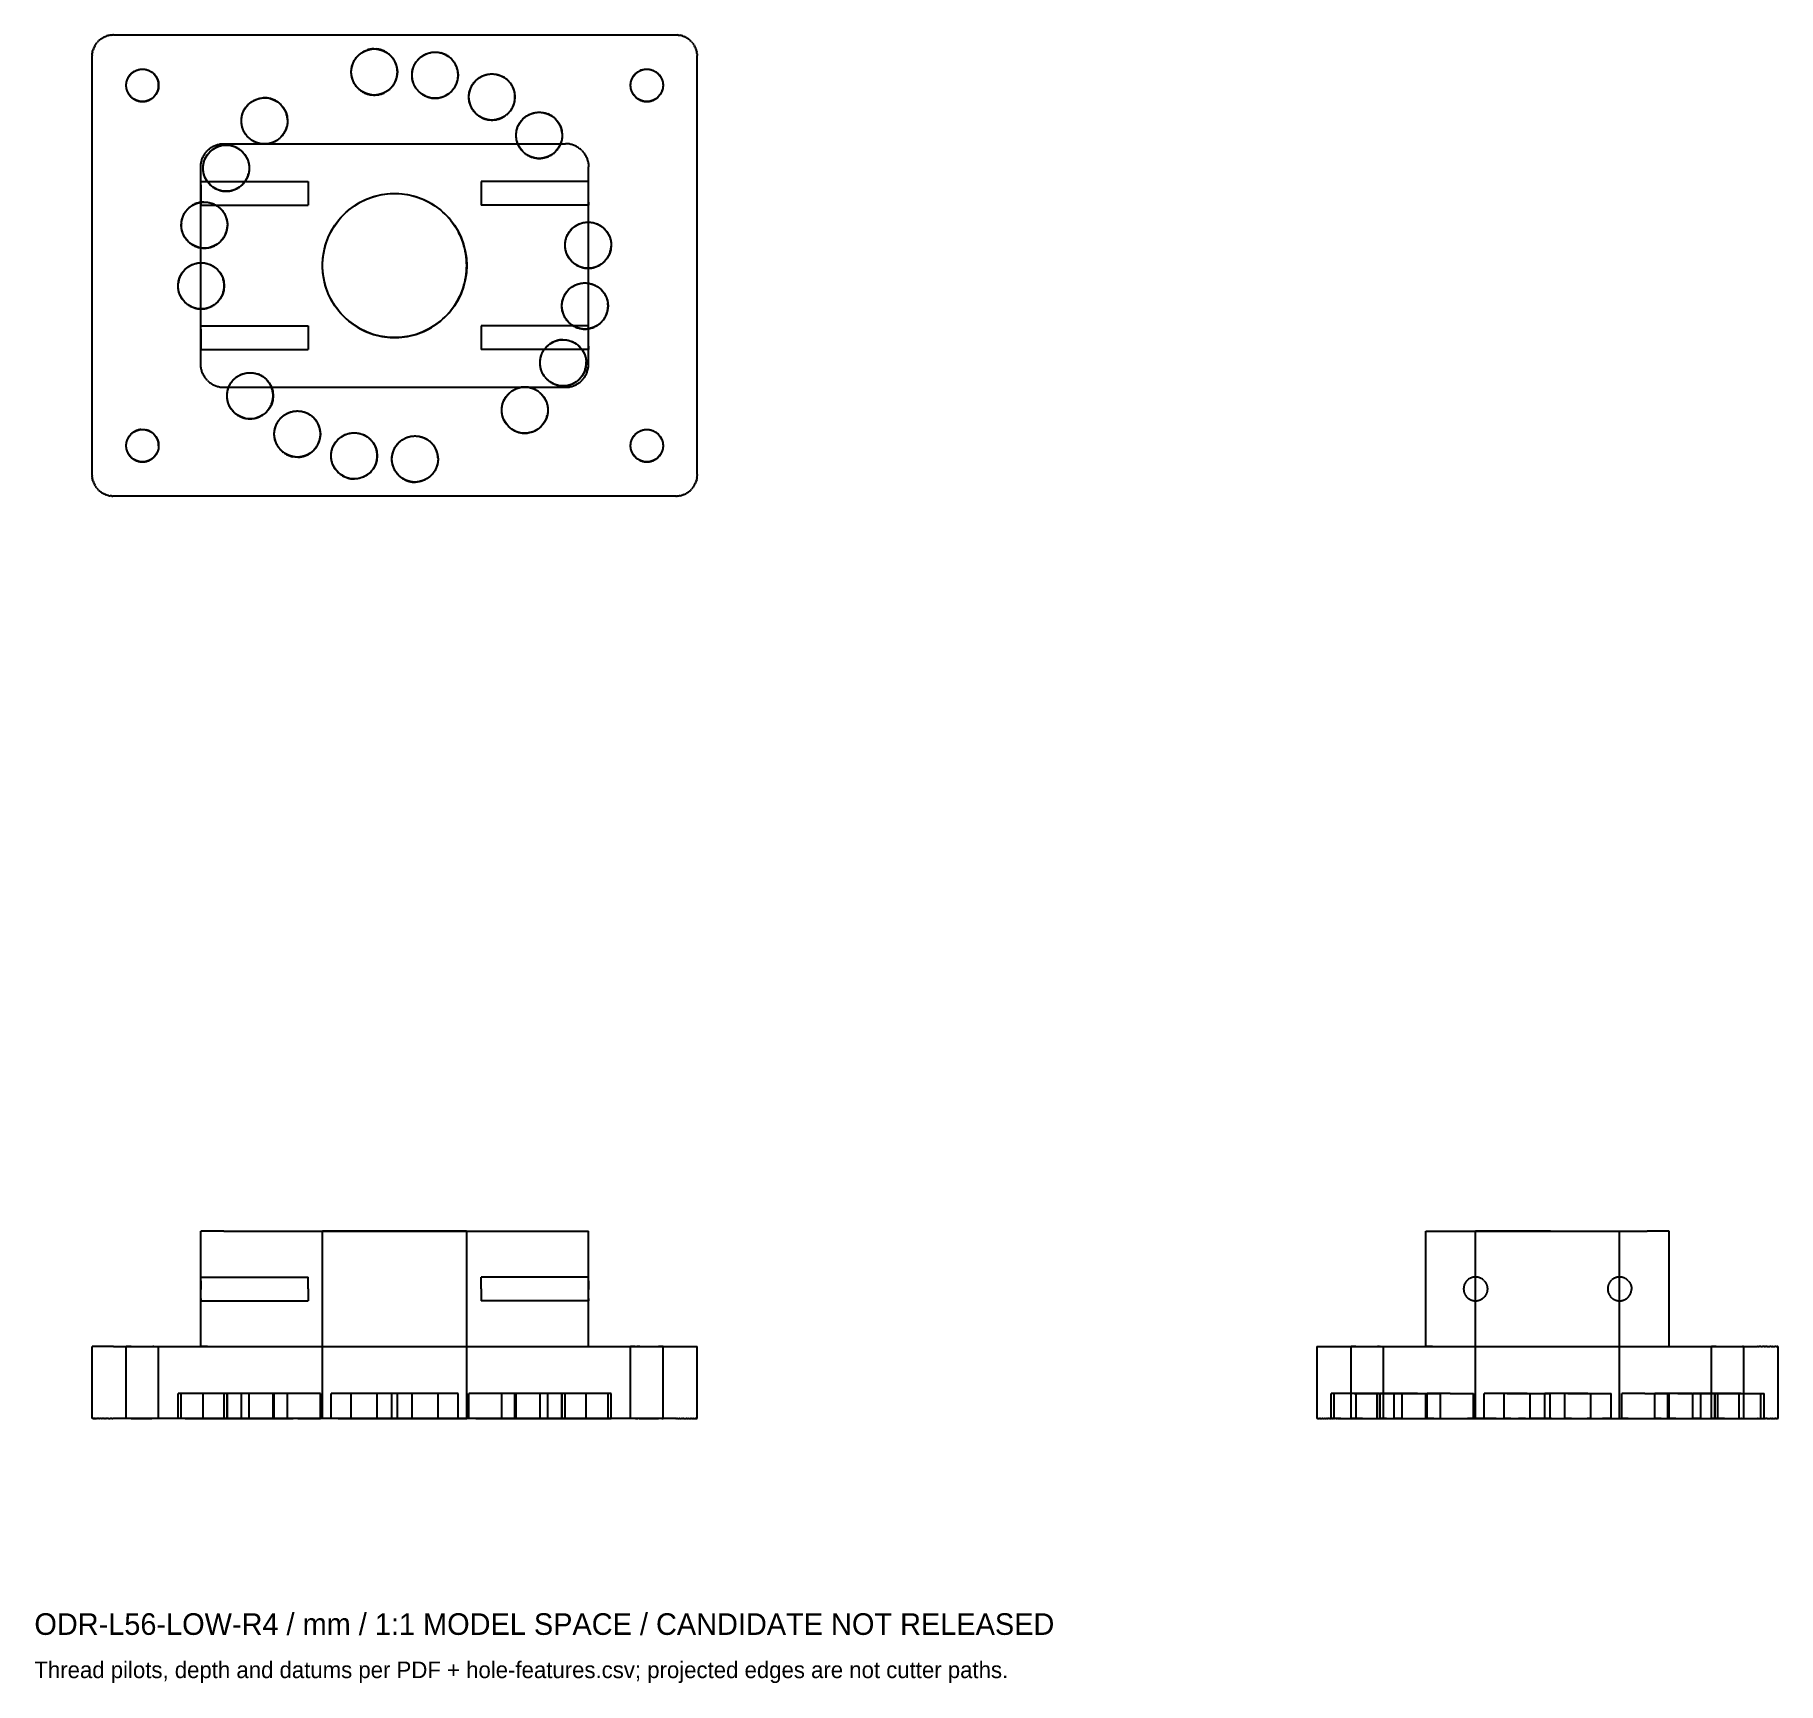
# Model space of a CAD drawing. Header units: millimetres. Extents: x -50 to 192, y -197 to 32.
import ezdxf

# ---------------------------------------------------------------- set-up
doc = ezdxf.new("R2010")
doc.units = ezdxf.units.MM
for name, color, linetype in [('FRONT_XZ', 7, 'Continuous'), ('SIDE_YZ', 7, 'Continuous'), ('TOP_XY', 7, 'Continuous')]:
    doc.layers.add(name, color=color, linetype=linetype)

msp = doc.modelspace()

# ---------------------------------------------------------------- texts
for s, height, p in [('ODR-L56-LOW-R4 / mm / 1:1 MODEL SPACE / CANDIDATE NOT RELEASED', 3, (-50, -190)), ('Thread pilots, depth and datums per PDF + hole-features.csv; projected edges are not cutter paths.', 2.3, (-50, -196))]:
    msp.add_text(s, height=height).set_placement(p)

# ---------------------------------------------------------------- linework, layer by layer
for centre, radius in [((-2.82, 26.85), 3.2), ((5.61, 26.41), 3.2), ((-35, 25), 2.25), ((35, 25), 2.25), ((13.5, 23.38), 3.2), ((-18.07, 20.06), 3.2), ((20.06, 18.07), 3.2), ((-23.38, 13.5), 3.2), ((0, 0), 10), ((-26.41, 5.61), 3.2), ((26.85, 2.82), 3.2), ((-26.85, -2.82), 3.2), ((26.41, -5.61), 3.2), ((23.38, -13.5), 3.2), ((-20.06, -18.07), 3.2), ((18.07, -20.06), 3.2), ((-13.5, -23.38), 3.2), ((-35, -25), 2.25), ((-5.61, -26.41), 3.2), ((2.82, -26.85), 3.2), ((35, -25), 2.25)]:
    msp.add_circle(centre, radius)
at = {"layer": 'FRONT_XZ'}
for p, q in [((-26.89, -134), (-26.9, -134)), ((-26.9, -150), (-26.9, -134)), ((-26.9, -134), (-26.9, -134)), ((-26.88, -134), (-26.89, -134)), ((-26.86, -134), (-26.88, -134)), ((-26.84, -134), (-26.86, -134)), ((-26.81, -134), (-26.84, -134)), ((-26.78, -134), (-26.81, -134)), ((-26.74, -134), (-26.78, -134)), ((-26.7, -134), (-26.74, -134)), ((-26.66, -134), (-26.7, -134)), ((-26.61, -134), (-26.66, -134)), ((-26.55, -134), (-26.61, -134)), ((-26.49, -134), (-26.55, -134)), ((-26.43, -134), (-26.49, -134)), ((-26.36, -134), (-26.43, -134)), ((-26.29, -134), (-26.36, -134)), ((-26.21, -134), (-26.29, -134)), ((-26.13, -134), (-26.21, -134)), ((-26.05, -134), (-26.13, -134)), ((-25.96, -134), (-26.05, -134)), ((-25.87, -134), (-25.96, -134)), ((-25.78, -134), (-25.87, -134)), ((-25.68, -134), (-25.78, -134)), ((-25.58, -134), (-25.68, -134)), ((-25.48, -134), (-25.58, -134)), ((-25.37, -134), (-25.48, -134)), ((-25.26, -134), (-25.37, -134)), ((-25.15, -134), (-25.26, -134)), ((-25.04, -134), (-25.15, -134)), ((-24.92, -134), (-25.04, -134)), ((-24.81, -134), (-24.92, -134)), ((-24.69, -134), (-24.81, -134)), ((-24.57, -134), (-24.69, -134)), ((-24.45, -134), (-24.57, -134)), ((-24.32, -134), (-24.45, -134)), ((-24.2, -134), (-24.32, -134)), ((-24.08, -134), (-24.2, -134)), ((-23.95, -134), (-24.08, -134)), ((-23.83, -134), (-23.95, -134)), ((-23.7, -134), (-23.83, -134)), ((-23.7, -134), (23.7, -134)), ((-10, -160), (-10, -134)), ((-9.99, -134), (-10, -134)), ((-9.97, -134), (-9.99, -134)), ((-9.93, -134), (-9.97, -134)), ((-9.87, -134), (-9.93, -134)), ((-9.8, -134), (-9.87, -134)), ((-9.72, -134), (-9.8, -134)), ((-9.62, -134), (-9.72, -134)), ((-9.5, -134), (-9.62, -134)), ((-9.37, -134), (-9.5, -134)), ((-9.22, -134), (-9.37, -134)), ((-9.06, -134), (-9.22, -134)), ((-8.88, -134), (-9.06, -134)), ((-8.69, -134), (-8.88, -134)), ((-8.49, -134), (-8.69, -134)), ((-8.27, -134), (-8.49, -134)), ((-8.04, -134), (-8.27, -134)), ((-7.8, -134), (-8.04, -134)), ((-7.55, -134), (-7.8, -134)), ((-7.28, -134), (-7.55, -134)), ((-7, -134), (-7.28, -134)), ((-6.71, -134), (-7, -134)), ((-6.41, -134), (-6.71, -134)), ((-6.1, -134), (-6.41, -134)), ((-5.78, -134), (-6.1, -134)), ((-5.45, -134), (-5.78, -134)), ((-5.11, -134), (-5.45, -134)), ((-4.77, -134), (-5.11, -134)), ((-4.42, -134), (-4.77, -134)), ((-4.06, -134), (-4.42, -134)), ((-3.69, -134), (-4.06, -134)), ((-3.32, -134), (-3.69, -134)), ((-2.94, -134), (-3.32, -134)), ((-2.56, -134), (-2.94, -134)), ((-2.17, -134), (-2.56, -134)), ((-1.78, -134), (-2.17, -134)), ((-1.39, -134), (-1.78, -134)), ((-0.99, -134), (-1.39, -134)), ((-0.6, -134), (-0.99, -134)), ((-0.2, -134), (-0.6, -134)), ((0.2, -134), (-0.2, -134)), ((0.6, -134), (0.2, -134)), ((0.99, -134), (0.6, -134)), ((1.39, -134), (0.99, -134)), ((1.78, -134), (1.39, -134)), ((2.17, -134), (1.78, -134)), ((2.56, -134), (2.17, -134)), ((2.94, -134), (2.56, -134)), ((3.32, -134), (2.94, -134)), ((3.69, -134), (3.32, -134)), ((4.06, -134), (3.69, -134)), ((4.42, -134), (4.06, -134)), ((4.77, -134), (4.42, -134)), ((5.11, -134), (4.77, -134)), ((5.45, -134), (5.11, -134)), ((5.78, -134), (5.45, -134)), ((6.1, -134), (5.78, -134)), ((6.41, -134), (6.1, -134)), ((6.71, -134), (6.41, -134)), ((7, -134), (6.71, -134)), ((7.28, -134), (7, -134)), ((7.55, -134), (7.28, -134)), ((7.8, -134), (7.55, -134)), ((8.04, -134), (7.8, -134)), ((8.27, -134), (8.04, -134)), ((8.49, -134), (8.27, -134)), ((8.69, -134), (8.49, -134)), ((8.88, -134), (8.69, -134)), ((9.06, -134), (8.88, -134)), ((9.22, -134), (9.06, -134)), ((9.37, -134), (9.22, -134)), ((9.5, -134), (9.37, -134)), ((9.62, -134), (9.5, -134)), ((9.72, -134), (9.62, -134)), ((9.8, -134), (9.72, -134)), ((9.87, -134), (9.8, -134)), ((9.93, -134), (9.87, -134)), ((9.97, -134), (9.93, -134)), ((9.99, -134), (9.97, -134)), ((9.99, -134), (10, -134)), ((10, -160), (10, -134)), ((23.7, -134), (23.83, -134)), ((23.83, -134), (23.95, -134)), ((23.95, -134), (24.08, -134)), ((24.08, -134), (24.2, -134)), ((24.2, -134), (24.32, -134)), ((24.32, -134), (24.45, -134)), ((24.45, -134), (24.57, -134)), ((24.57, -134), (24.69, -134)), ((24.69, -134), (24.81, -134)), ((24.81, -134), (24.92, -134)), ((24.92, -134), (25.04, -134)), ((25.04, -134), (25.15, -134)), ((25.15, -134), (25.26, -134)), ((25.26, -134), (25.37, -134)), ((25.37, -134), (25.48, -134)), ((25.48, -134), (25.58, -134)), ((25.58, -134), (25.68, -134)), ((25.68, -134), (25.78, -134)), ((25.78, -134), (25.87, -134)), ((25.87, -134), (25.96, -134)), ((25.96, -134), (26.05, -134)), ((26.05, -134), (26.13, -134)), ((26.13, -134), (26.21, -134)), ((26.21, -134), (26.29, -134)), ((26.29, -134), (26.36, -134)), ((26.36, -134), (26.43, -134)), ((26.43, -134), (26.49, -134)), ((26.49, -134), (26.55, -134)), ((26.55, -134), (26.61, -134)), ((26.61, -134), (26.66, -134)), ((26.66, -134), (26.7, -134)), ((26.7, -134), (26.74, -134)), ((26.74, -134), (26.78, -134)), ((26.78, -134), (26.81, -134)), ((26.81, -134), (26.84, -134)), ((26.84, -134), (26.86, -134)), ((26.86, -134), (26.88, -134)), ((26.88, -134), (26.89, -134)), ((26.89, -134), (26.9, -134)), ((26.9, -150), (26.9, -134)), ((26.9, -134), (26.9, -134)), ((-26.9, -140.36), (-26.9, -140.35)), ((-26.9, -140.35), (-26.9, -140.35)), ((-26.9, -140.35), (-12, -140.35)), ((-26.9, -140.37), (-26.9, -140.36)), ((-26.9, -140.38), (-26.9, -140.37)), ((-26.9, -140.39), (-26.9, -140.38)), ((-26.9, -140.4), (-26.9, -140.39)), ((-26.9, -140.42), (-26.9, -140.4)), ((-26.9, -140.44), (-26.9, -140.42)), ((-26.9, -140.47), (-26.9, -140.44)), ((-26.9, -140.49), (-26.9, -140.47)), ((-26.9, -140.52), (-26.9, -140.49)), ((-26.9, -140.55), (-26.9, -140.52)), ((-26.9, -140.58), (-26.9, -140.55)), ((-26.9, -140.62), (-26.9, -140.58)), ((-26.9, -140.65), (-26.9, -140.62)), ((-26.9, -140.69), (-26.9, -140.65)), ((-26.9, -140.73), (-26.9, -140.69)), ((-26.9, -140.78), (-26.9, -140.73)), ((-26.9, -140.82), (-26.9, -140.78)), ((-26.9, -140.87), (-26.9, -140.82)), ((-26.9, -140.87), (-26.9, -140.92)), ((-26.9, -140.92), (-26.9, -140.97)), ((-26.9, -140.97), (-26.9, -141.02)), ((-26.9, -141.02), (-26.9, -141.07)), ((-26.9, -141.07), (-26.9, -141.13)), ((-26.9, -141.13), (-26.9, -141.18)), ((-26.9, -141.18), (-26.9, -141.24)), ((-26.9, -141.24), (-26.9, -141.3)), ((-26.9, -141.3), (-26.9, -141.36)), ((-26.9, -141.36), (-26.9, -141.42)), ((-26.9, -141.42), (-26.9, -141.48)), ((-26.9, -141.48), (-26.9, -141.55)), ((-26.9, -141.55), (-26.9, -141.61)), ((-26.9, -141.61), (-26.9, -141.67)), ((-26.9, -141.67), (-26.9, -141.74)), ((-26.9, -141.74), (-26.9, -141.8)), ((-26.9, -141.8), (-26.9, -141.87)), ((-26.9, -141.87), (-26.9, -141.93)), ((-26.9, -141.93), (-26.9, -142)), ((-26.9, -142), (-26.9, -142.07)), ((-26.9, -142.13), (-26.9, -142.07)), ((-26.9, -142.2), (-26.9, -142.13)), ((-26.9, -142.26), (-26.9, -142.2)), ((-26.9, -142.33), (-26.9, -142.26)), ((-26.9, -142.39), (-26.9, -142.33)), ((-26.9, -142.45), (-26.9, -142.39)), ((-26.9, -142.52), (-26.9, -142.45)), ((-26.9, -142.58), (-26.9, -142.52)), ((-26.9, -142.64), (-26.9, -142.58)), ((-26.9, -142.7), (-26.9, -142.64)), ((-26.9, -142.76), (-26.9, -142.7)), ((-12, -140.36), (-12, -140.35)), ((-12, -140.35), (-12, -140.35)), ((-12, -140.37), (-12, -140.36)), ((-12, -140.38), (-12, -140.37)), ((-12, -140.39), (-12, -140.38)), ((-12, -140.4), (-12, -140.39)), ((-12, -140.42), (-12, -140.4)), ((-12, -140.44), (-12, -140.42)), ((-12, -140.47), (-12, -140.44)), ((-12, -140.49), (-12, -140.47)), ((-12, -140.52), (-12, -140.49)), ((-12, -140.55), (-12, -140.52)), ((-12, -140.58), (-12, -140.55)), ((-12, -140.62), (-12, -140.58)), ((-12, -140.65), (-12, -140.62)), ((-12, -140.69), (-12, -140.65)), ((-12, -140.73), (-12, -140.69)), ((-12, -140.78), (-12, -140.73)), ((-12, -140.82), (-12, -140.78)), ((-12, -140.87), (-12, -140.82)), ((-12, -140.92), (-12, -140.87)), ((-12, -140.97), (-12, -140.92)), ((-12, -141.02), (-12, -140.97)), ((-12, -141.07), (-12, -141.02)), ((-12, -141.13), (-12, -141.07)), ((-12, -141.18), (-12, -141.13)), ((-12, -141.24), (-12, -141.18)), ((-12, -141.3), (-12, -141.24)), ((-12, -141.36), (-12, -141.3)), ((-12, -141.42), (-12, -141.36)), ((-12, -141.48), (-12, -141.42)), ((-12, -141.55), (-12, -141.48)), ((-12, -141.61), (-12, -141.55)), ((-12, -141.67), (-12, -141.61)), ((-12, -141.74), (-12, -141.67)), ((-12, -141.8), (-12, -141.74)), ((-12, -141.87), (-12, -141.8)), ((-12, -141.93), (-12, -141.87)), ((-12, -142), (-12, -141.93)), ((-12, -142), (-12, -142.07)), ((-12, -142.07), (-12, -142.13)), ((-12, -142.13), (-12, -142.2)), ((-12, -142.2), (-12, -142.26)), ((-12, -142.26), (-12, -142.33)), ((-12, -142.33), (-12, -142.39)), ((-12, -142.39), (-12, -142.45)), ((-12, -142.45), (-12, -142.52)), ((-12, -142.52), (-12, -142.58)), ((-12, -142.58), (-12, -142.64)), ((-12, -142.64), (-12, -142.7)), ((-12, -142.7), (-12, -142.76)), ((12, -140.36), (12, -140.35)), ((26.9, -140.35), (12, -140.35)), ((12, -140.35), (12, -140.35)), ((12, -140.37), (12, -140.36)), ((12, -140.38), (12, -140.37)), ((12, -140.39), (12, -140.38)), ((12, -140.4), (12, -140.39)), ((12, -140.42), (12, -140.4)), ((12, -140.44), (12, -140.42)), ((12, -140.47), (12, -140.44)), ((12, -140.49), (12, -140.47)), ((12, -140.52), (12, -140.49)), ((12, -140.55), (12, -140.52)), ((12, -140.58), (12, -140.55)), ((12, -140.62), (12, -140.58)), ((12, -140.65), (12, -140.62)), ((12, -140.69), (12, -140.65)), ((12, -140.73), (12, -140.69)), ((12, -140.78), (12, -140.73)), ((12, -140.82), (12, -140.78)), ((12, -140.87), (12, -140.82)), ((12, -140.92), (12, -140.87)), ((12, -140.97), (12, -140.92)), ((12, -141.02), (12, -140.97)), ((12, -141.07), (12, -141.02)), ((12, -141.13), (12, -141.07)), ((12, -141.18), (12, -141.13)), ((12, -141.24), (12, -141.18)), ((12, -141.3), (12, -141.24)), ((12, -141.36), (12, -141.3)), ((12, -141.42), (12, -141.36)), ((12, -141.48), (12, -141.42)), ((12, -141.55), (12, -141.48)), ((12, -141.61), (12, -141.55)), ((12, -141.67), (12, -141.61)), ((12, -141.74), (12, -141.67)), ((12, -141.8), (12, -141.74)), ((12, -141.87), (12, -141.8)), ((12, -141.93), (12, -141.87)), ((12, -142), (12, -141.93)), ((12, -142), (12, -142.07)), ((12, -142.07), (12, -142.13)), ((12, -142.13), (12, -142.2)), ((12, -142.2), (12, -142.26)), ((12, -142.26), (12, -142.33)), ((12, -142.33), (12, -142.39)), ((12, -142.39), (12, -142.45)), ((12, -142.45), (12, -142.52)), ((12, -142.52), (12, -142.58)), ((12, -142.58), (12, -142.64)), ((12, -142.64), (12, -142.7)), ((12, -142.7), (12, -142.76)), ((26.9, -140.36), (26.9, -140.35)), ((26.9, -140.35), (26.9, -140.35)), ((26.9, -140.37), (26.9, -140.36)), ((26.9, -140.38), (26.9, -140.37)), ((26.9, -140.39), (26.9, -140.38)), ((26.9, -140.4), (26.9, -140.39)), ((26.9, -140.42), (26.9, -140.4)), ((26.9, -140.44), (26.9, -140.42)), ((26.9, -140.47), (26.9, -140.44)), ((26.9, -140.49), (26.9, -140.47)), ((26.9, -140.52), (26.9, -140.49)), ((26.9, -140.55), (26.9, -140.52)), ((26.9, -140.58), (26.9, -140.55)), ((26.9, -140.62), (26.9, -140.58)), ((26.9, -140.65), (26.9, -140.62)), ((26.9, -140.69), (26.9, -140.65)), ((26.9, -140.73), (26.9, -140.69)), ((26.9, -140.78), (26.9, -140.73)), ((26.9, -140.82), (26.9, -140.78)), ((26.9, -140.87), (26.9, -140.82)), ((26.9, -140.87), (26.9, -140.92)), ((26.9, -140.92), (26.9, -140.97)), ((26.9, -140.97), (26.9, -141.02)), ((26.9, -141.02), (26.9, -141.07)), ((26.9, -141.07), (26.9, -141.13)), ((26.9, -141.13), (26.9, -141.18)), ((26.9, -141.18), (26.9, -141.24)), ((26.9, -141.24), (26.9, -141.3)), ((26.9, -141.3), (26.9, -141.36)), ((26.9, -141.36), (26.9, -141.42)), ((26.9, -141.42), (26.9, -141.48)), ((26.9, -141.48), (26.9, -141.55)), ((26.9, -141.55), (26.9, -141.61)), ((26.9, -141.61), (26.9, -141.67)), ((26.9, -141.67), (26.9, -141.74)), ((26.9, -141.74), (26.9, -141.8)), ((26.9, -141.8), (26.9, -141.87)), ((26.9, -141.87), (26.9, -141.93)), ((26.9, -141.93), (26.9, -142)), ((26.9, -142), (26.9, -142.07)), ((26.9, -142.13), (26.9, -142.07)), ((26.9, -142.2), (26.9, -142.13)), ((26.9, -142.26), (26.9, -142.2)), ((26.9, -142.33), (26.9, -142.26)), ((26.9, -142.39), (26.9, -142.33)), ((26.9, -142.45), (26.9, -142.39)), ((26.9, -142.52), (26.9, -142.45)), ((26.9, -142.58), (26.9, -142.52)), ((26.9, -142.64), (26.9, -142.58)), ((26.9, -142.7), (26.9, -142.64)), ((26.9, -142.76), (26.9, -142.7)), ((-26.9, -142.82), (-26.9, -142.76)), ((-26.9, -142.87), (-26.9, -142.82)), ((-26.9, -142.93), (-26.9, -142.87)), ((-26.9, -142.98), (-26.9, -142.93)), ((-26.9, -143.03), (-26.9, -142.98)), ((-26.9, -143.08), (-26.9, -143.03)), ((-26.9, -143.13), (-26.9, -143.08)), ((-26.9, -143.18), (-26.9, -143.13)), ((-26.9, -143.22), (-26.9, -143.18)), ((-26.9, -143.27), (-26.9, -143.22)), ((-26.9, -143.31), (-26.9, -143.27)), ((-26.9, -143.31), (-26.9, -143.35)), ((-26.9, -143.35), (-26.9, -143.38)), ((-26.9, -143.38), (-26.9, -143.42)), ((-26.9, -143.42), (-26.9, -143.45)), ((-26.9, -143.45), (-26.9, -143.48)), ((-26.9, -143.48), (-26.9, -143.51)), ((-26.9, -143.51), (-26.9, -143.53)), ((-26.9, -143.53), (-26.9, -143.56)), ((-26.9, -143.56), (-26.9, -143.58)), ((-26.9, -143.58), (-26.9, -143.6)), ((-26.9, -143.6), (-26.9, -143.61)), ((-26.9, -143.61), (-26.9, -143.62)), ((-26.9, -143.62), (-26.9, -143.63)), ((-26.9, -143.63), (-26.9, -143.64)), ((-26.9, -143.64), (-26.9, -143.65)), ((-26.9, -143.65), (-26.9, -143.65)), ((-26.9, -143.65), (-12, -143.65)), ((-12, -142.76), (-12, -142.82)), ((-12, -142.82), (-12, -142.87)), ((-12, -142.87), (-12, -142.93)), ((-12, -142.93), (-12, -142.98)), ((-12, -142.98), (-12, -143.03)), ((-12, -143.03), (-12, -143.08)), ((-12, -143.08), (-12, -143.13)), ((-12, -143.13), (-12, -143.18)), ((-12, -143.18), (-12, -143.22)), ((-12, -143.22), (-12, -143.27)), ((-12, -143.27), (-12, -143.31)), ((-12, -143.31), (-12, -143.35)), ((-12, -143.35), (-12, -143.38)), ((-12, -143.38), (-12, -143.42)), ((-12, -143.42), (-12, -143.45)), ((-12, -143.45), (-12, -143.48)), ((-12, -143.48), (-12, -143.51)), ((-12, -143.51), (-12, -143.53)), ((-12, -143.53), (-12, -143.56)), ((-12, -143.56), (-12, -143.58)), ((-12, -143.58), (-12, -143.6)), ((-12, -143.6), (-12, -143.61)), ((-12, -143.61), (-12, -143.62)), ((-12, -143.62), (-12, -143.63)), ((-12, -143.63), (-12, -143.64)), ((-12, -143.64), (-12, -143.65)), ((-12, -143.65), (-12, -143.65)), ((12, -142.76), (12, -142.82)), ((12, -142.82), (12, -142.87)), ((12, -142.87), (12, -142.93)), ((12, -142.93), (12, -142.98)), ((12, -142.98), (12, -143.03)), ((12, -143.03), (12, -143.08)), ((12, -143.08), (12, -143.13)), ((12, -143.13), (12, -143.18)), ((12, -143.18), (12, -143.22)), ((12, -143.22), (12, -143.27)), ((12, -143.27), (12, -143.31)), ((12, -143.31), (12, -143.35)), ((12, -143.35), (12, -143.38)), ((12, -143.38), (12, -143.42)), ((12, -143.42), (12, -143.45)), ((12, -143.45), (12, -143.48)), ((12, -143.48), (12, -143.51)), ((12, -143.51), (12, -143.53)), ((12, -143.53), (12, -143.56)), ((12, -143.56), (12, -143.58)), ((12, -143.58), (12, -143.6)), ((12, -143.6), (12, -143.61)), ((12, -143.61), (12, -143.62)), ((12, -143.62), (12, -143.63)), ((12, -143.63), (12, -143.64)), ((12, -143.64), (12, -143.65)), ((26.9, -143.65), (12, -143.65)), ((12, -143.65), (12, -143.65)), ((26.9, -142.82), (26.9, -142.76)), ((26.9, -142.87), (26.9, -142.82)), ((26.9, -142.93), (26.9, -142.87)), ((26.9, -142.98), (26.9, -142.93)), ((26.9, -143.03), (26.9, -142.98)), ((26.9, -143.08), (26.9, -143.03)), ((26.9, -143.13), (26.9, -143.08)), ((26.9, -143.18), (26.9, -143.13)), ((26.9, -143.22), (26.9, -143.18)), ((26.9, -143.27), (26.9, -143.22)), ((26.9, -143.31), (26.9, -143.27)), ((26.9, -143.31), (26.9, -143.35)), ((26.9, -143.35), (26.9, -143.38)), ((26.9, -143.38), (26.9, -143.42)), ((26.9, -143.42), (26.9, -143.45)), ((26.9, -143.45), (26.9, -143.48)), ((26.9, -143.48), (26.9, -143.51)), ((26.9, -143.51), (26.9, -143.53)), ((26.9, -143.53), (26.9, -143.56)), ((26.9, -143.56), (26.9, -143.58)), ((26.9, -143.58), (26.9, -143.6)), ((26.9, -143.6), (26.9, -143.61)), ((26.9, -143.61), (26.9, -143.62)), ((26.9, -143.62), (26.9, -143.63)), ((26.9, -143.63), (26.9, -143.64)), ((26.9, -143.64), (26.9, -143.65)), ((26.9, -143.65), (26.9, -143.65)), ((-41.99, -150), (-42, -150)), ((-42, -160), (-42, -150)), ((-42, -150), (-42, -150)), ((-41.98, -150), (-41.99, -150)), ((-41.96, -150), (-41.98, -150)), ((-41.94, -150), (-41.96, -150)), ((-41.92, -150), (-41.94, -150)), ((-41.89, -150), (-41.92, -150)), ((-41.85, -150), (-41.89, -150)), ((-41.81, -150), (-41.85, -150)), ((-41.77, -150), (-41.81, -150)), ((-41.72, -150), (-41.77, -150)), ((-41.67, -150), (-41.72, -150)), ((-41.62, -150), (-41.67, -150)), ((-41.56, -150), (-41.62, -150)), ((-41.49, -150), (-41.56, -150)), ((-41.43, -150), (-41.49, -150)), ((-41.36, -150), (-41.43, -150)), ((-41.28, -150), (-41.36, -150)), ((-41.2, -150), (-41.28, -150)), ((-41.12, -150), (-41.2, -150)), ((-41.04, -150), (-41.12, -150)), ((-40.95, -150), (-41.04, -150)), ((-40.86, -150), (-40.95, -150)), ((-40.76, -150), (-40.86, -150)), ((-40.67, -150), (-40.76, -150)), ((-40.57, -150), (-40.67, -150)), ((-40.47, -150), (-40.57, -150)), ((-40.36, -150), (-40.47, -150)), ((-40.26, -150), (-40.36, -150)), ((-40.15, -150), (-40.26, -150)), ((-40.04, -150), (-40.15, -150)), ((-39.93, -150), (-40.04, -150)), ((-39.81, -150), (-39.93, -150)), ((-39.7, -150), (-39.81, -150)), ((-39.59, -150), (-39.7, -150)), ((-39.47, -150), (-39.59, -150)), ((-39.35, -150), (-39.47, -150)), ((-39.24, -150), (-39.35, -150)), ((-39.12, -150), (-39.24, -150)), ((-39, -150), (-39.12, -150)), ((-39, -150), (39, -150)), ((-37.24, -150), (-37.25, -150)), ((-37.25, -160), (-37.25, -150)), ((-37.25, -150), (-37.25, -150)), ((-37.23, -150), (-37.24, -150)), ((-37.22, -150), (-37.23, -150)), ((-37.21, -150), (-37.22, -150)), ((-37.19, -150), (-37.21, -150)), ((-37.16, -150), (-37.19, -150)), ((-37.14, -150), (-37.16, -150)), ((-37.11, -150), (-37.14, -150)), ((-37.07, -150), (-37.11, -150)), ((-37.04, -150), (-37.07, -150)), ((-37, -150), (-37.04, -150)), ((-36.96, -150), (-37, -150)), ((-36.91, -150), (-36.96, -150)), ((-36.86, -150), (-36.91, -150)), ((-36.81, -150), (-36.86, -150)), ((-36.76, -150), (-36.81, -150)), ((-36.7, -150), (-36.76, -150)), ((-36.64, -150), (-36.7, -150)), ((-36.58, -150), (-36.64, -150)), ((-36.58, -150), (-36.51, -150)), ((-36.51, -150), (-36.44, -150)), ((-36.44, -150), (-36.37, -150)), ((-36.37, -150), (-36.3, -150)), ((-36.3, -150), (-36.23, -150)), ((-36.23, -150), (-36.15, -150)), ((-36.15, -150), (-36.07, -150)), ((-36.07, -150), (-35.99, -150)), ((-35.99, -150), (-35.91, -150)), ((-35.91, -150), (-35.83, -150)), ((-35.83, -150), (-35.75, -150)), ((-35.75, -150), (-35.66, -150)), ((-35.66, -150), (-35.58, -150)), ((-35.58, -150), (-35.49, -150)), ((-35.49, -150), (-35.4, -150)), ((-35.4, -150), (-35.31, -150)), ((-35.31, -150), (-35.22, -150)), ((-35.22, -150), (-35.13, -150)), ((-35.13, -150), (-35.04, -150)), ((-35.04, -150), (-34.96, -150)), ((-34.96, -150), (-34.87, -150)), ((-34.87, -150), (-34.78, -150)), ((-34.78, -150), (-34.69, -150)), ((-34.69, -150), (-34.6, -150)), ((-34.6, -150), (-34.51, -150)), ((-34.51, -150), (-34.42, -150)), ((-34.42, -150), (-34.34, -150)), ((-34.34, -150), (-34.25, -150)), ((-34.25, -150), (-34.17, -150)), ((-34.17, -150), (-34.09, -150)), ((-34.09, -150), (-34.01, -150)), ((-34.01, -150), (-33.93, -150)), ((-33.93, -150), (-33.85, -150)), ((-33.85, -150), (-33.77, -150)), ((-33.77, -150), (-33.7, -150)), ((-33.7, -150), (-33.63, -150)), ((-33.63, -150), (-33.56, -150)), ((-33.49, -150), (-33.56, -150)), ((-33.42, -150), (-33.49, -150)), ((-33.42, -150), (-33.36, -150)), ((-33.36, -150), (-33.3, -150)), ((-33.3, -150), (-33.24, -150)), ((-33.24, -150), (-33.19, -150)), ((-33.19, -150), (-33.14, -150)), ((-33.14, -150), (-33.09, -150)), ((-33.09, -150), (-33.04, -150)), ((-33.04, -150), (-33, -150)), ((-33, -150), (-32.96, -150)), ((-32.96, -150), (-32.93, -150)), ((-32.93, -150), (-32.89, -150)), ((-32.89, -150), (-32.86, -150)), ((-32.86, -150), (-32.84, -150)), ((-32.84, -150), (-32.81, -150)), ((-32.81, -150), (-32.79, -150)), ((-32.79, -150), (-32.78, -150)), ((-32.78, -150), (-32.77, -150)), ((-32.77, -150), (-32.76, -150)), ((-32.76, -150), (-32.75, -150)), ((-32.75, -160), (-32.75, -150)), ((-32.75, -150), (-32.75, -150)), ((-26.89, -150), (-26.9, -150)), ((-26.9, -150), (-26.9, -150)), ((-26.88, -150), (-26.89, -150)), ((-26.86, -150), (-26.88, -150)), ((-26.84, -150), (-26.86, -150)), ((-26.81, -150), (-26.84, -150)), ((-26.78, -150), (-26.81, -150)), ((-26.74, -150), (-26.78, -150)), ((-26.7, -150), (-26.74, -150)), ((-26.66, -150), (-26.7, -150)), ((-26.61, -150), (-26.66, -150)), ((-26.55, -150), (-26.61, -150)), ((-26.49, -150), (-26.55, -150)), ((-26.43, -150), (-26.49, -150)), ((-26.36, -150), (-26.43, -150)), ((-26.29, -150), (-26.36, -150)), ((-26.21, -150), (-26.29, -150)), ((-26.13, -150), (-26.21, -150)), ((-26.05, -150), (-26.13, -150)), ((-25.96, -150), (-26.05, -150)), ((-25.96, -150), (-25.87, -150)), ((-25.87, -150), (-25.78, -150)), ((-25.78, -150), (-25.68, -150)), ((-25.68, -150), (-25.58, -150)), ((-25.58, -150), (-25.48, -150)), ((-25.48, -150), (-25.37, -150)), ((-25.37, -150), (-25.26, -150)), ((-25.26, -150), (-25.15, -150)), ((-25.15, -150), (-25.04, -150)), ((-25.04, -150), (-24.92, -150)), ((-24.92, -150), (-24.81, -150)), ((-24.81, -150), (-24.69, -150)), ((-24.69, -150), (-24.57, -150)), ((-24.57, -150), (-24.45, -150)), ((-24.45, -150), (-24.32, -150)), ((-24.32, -150), (-24.2, -150)), ((-24.2, -150), (-24.08, -150)), ((-24.08, -150), (-23.95, -150)), ((-23.95, -150), (-23.83, -150)), ((-23.83, -150), (-23.7, -150)), ((-23.7, -150), (23.7, -150)), ((23.7, -150), (23.83, -150)), ((23.83, -150), (23.95, -150)), ((23.95, -150), (24.08, -150)), ((24.08, -150), (24.2, -150)), ((24.2, -150), (24.32, -150)), ((24.32, -150), (24.45, -150)), ((24.45, -150), (24.57, -150)), ((24.57, -150), (24.69, -150)), ((24.69, -150), (24.81, -150)), ((24.81, -150), (24.92, -150)), ((24.92, -150), (25.04, -150)), ((25.04, -150), (25.15, -150)), ((25.15, -150), (25.26, -150)), ((25.26, -150), (25.37, -150)), ((25.37, -150), (25.48, -150)), ((25.48, -150), (25.58, -150)), ((25.58, -150), (25.68, -150)), ((25.68, -150), (25.78, -150)), ((25.78, -150), (25.87, -150)), ((25.87, -150), (25.96, -150)), ((25.96, -150), (26.05, -150)), ((26.05, -150), (26.13, -150)), ((26.13, -150), (26.21, -150)), ((26.21, -150), (26.29, -150)), ((26.29, -150), (26.36, -150)), ((26.36, -150), (26.43, -150)), ((26.43, -150), (26.49, -150)), ((26.49, -150), (26.55, -150)), ((26.55, -150), (26.61, -150)), ((26.61, -150), (26.66, -150)), ((26.66, -150), (26.7, -150)), ((26.7, -150), (26.74, -150)), ((26.74, -150), (26.78, -150)), ((26.78, -150), (26.81, -150)), ((26.81, -150), (26.84, -150)), ((26.84, -150), (26.86, -150)), ((26.86, -150), (26.88, -150)), ((26.88, -150), (26.89, -150)), ((26.89, -150), (26.9, -150)), ((26.9, -150), (26.9, -150)), ((32.76, -150), (32.75, -150)), ((32.75, -160), (32.75, -150)), ((32.75, -150), (32.75, -150)), ((32.77, -150), (32.76, -150)), ((32.78, -150), (32.77, -150)), ((32.79, -150), (32.78, -150)), ((32.81, -150), (32.79, -150)), ((32.84, -150), (32.81, -150)), ((32.86, -150), (32.84, -150)), ((32.89, -150), (32.86, -150)), ((32.93, -150), (32.89, -150)), ((32.96, -150), (32.93, -150)), ((33, -150), (32.96, -150)), ((33.04, -150), (33, -150)), ((33.09, -150), (33.04, -150)), ((33.14, -150), (33.09, -150)), ((33.19, -150), (33.14, -150)), ((33.24, -150), (33.19, -150)), ((33.3, -150), (33.24, -150)), ((33.36, -150), (33.3, -150)), ((33.36, -150), (33.42, -150)), ((33.42, -150), (33.49, -150)), ((33.49, -150), (33.56, -150)), ((33.56, -150), (33.63, -150)), ((33.7, -150), (33.63, -150)), ((33.77, -150), (33.7, -150)), ((33.85, -150), (33.77, -150)), ((33.93, -150), (33.85, -150)), ((34.01, -150), (33.93, -150)), ((34.01, -150), (34.09, -150)), ((34.09, -150), (34.17, -150)), ((34.17, -150), (34.25, -150)), ((34.25, -150), (34.34, -150)), ((34.34, -150), (34.42, -150)), ((34.42, -150), (34.51, -150)), ((34.51, -150), (34.6, -150)), ((34.6, -150), (34.69, -150)), ((34.69, -150), (34.78, -150)), ((34.78, -150), (34.87, -150)), ((34.87, -150), (34.96, -150)), ((34.96, -150), (35.04, -150)), ((35.04, -150), (35.13, -150)), ((35.13, -150), (35.22, -150)), ((35.22, -150), (35.31, -150)), ((35.31, -150), (35.4, -150)), ((35.4, -150), (35.49, -150)), ((35.49, -150), (35.58, -150)), ((35.58, -150), (35.66, -150)), ((35.66, -150), (35.75, -150)), ((35.75, -150), (35.83, -150)), ((35.83, -150), (35.91, -150)), ((35.91, -150), (35.99, -150)), ((35.99, -150), (36.07, -150)), ((36.07, -150), (36.15, -150)), ((36.15, -150), (36.23, -150)), ((36.23, -150), (36.3, -150)), ((36.3, -150), (36.37, -150)), ((36.37, -150), (36.44, -150)), ((36.44, -150), (36.51, -150)), ((36.51, -150), (36.58, -150)), ((36.58, -150), (36.64, -150)), ((36.7, -150), (36.64, -150)), ((36.76, -150), (36.7, -150)), ((36.81, -150), (36.76, -150)), ((36.86, -150), (36.81, -150)), ((36.91, -150), (36.86, -150)), ((36.96, -150), (36.91, -150)), ((37, -150), (36.96, -150)), ((37.04, -150), (37, -150)), ((37.07, -150), (37.04, -150)), ((37.11, -150), (37.07, -150)), ((37.14, -150), (37.11, -150)), ((37.16, -150), (37.14, -150)), ((37.19, -150), (37.16, -150)), ((37.21, -150), (37.19, -150)), ((37.22, -150), (37.21, -150)), ((37.23, -150), (37.22, -150)), ((37.24, -150), (37.23, -150)), ((37.25, -150), (37.24, -150)), ((37.25, -160), (37.25, -150)), ((37.25, -150), (37.25, -150)), ((39, -150), (39.12, -150)), ((39.12, -150), (39.24, -150)), ((39.24, -150), (39.35, -150)), ((39.35, -150), (39.47, -150)), ((39.47, -150), (39.59, -150)), ((39.59, -150), (39.7, -150)), ((39.7, -150), (39.81, -150)), ((39.81, -150), (39.93, -150)), ((39.93, -150), (40.04, -150)), ((40.04, -150), (40.15, -150)), ((40.15, -150), (40.26, -150)), ((40.26, -150), (40.36, -150)), ((40.36, -150), (40.47, -150)), ((40.47, -150), (40.57, -150)), ((40.57, -150), (40.67, -150)), ((40.67, -150), (40.76, -150)), ((40.76, -150), (40.86, -150)), ((40.86, -150), (40.95, -150)), ((40.95, -150), (41.04, -150)), ((41.04, -150), (41.12, -150)), ((41.12, -150), (41.2, -150)), ((41.2, -150), (41.28, -150)), ((41.28, -150), (41.36, -150)), ((41.36, -150), (41.43, -150)), ((41.43, -150), (41.49, -150)), ((41.49, -150), (41.56, -150)), ((41.56, -150), (41.62, -150)), ((41.62, -150), (41.67, -150)), ((41.67, -150), (41.72, -150)), ((41.72, -150), (41.77, -150)), ((41.77, -150), (41.81, -150)), ((41.81, -150), (41.85, -150)), ((41.85, -150), (41.89, -150)), ((41.89, -150), (41.92, -150)), ((41.92, -150), (41.94, -150)), ((41.94, -150), (41.96, -150)), ((41.96, -150), (41.98, -150)), ((41.98, -150), (41.99, -150)), ((41.99, -150), (42, -150)), ((42, -160), (42, -150)), ((42, -150), (42, -150)), ((-30.04, -156.5), (-30.05, -156.5)), ((-30.05, -160), (-30.05, -156.5)), ((-30.05, -156.5), (-30.05, -156.5)), ((-30.03, -156.5), (-30.04, -156.5)), ((-30.01, -156.5), (-30.03, -156.5)), ((-29.99, -156.5), (-30.01, -156.5)), ((-29.96, -156.5), (-29.99, -156.5)), ((-29.93, -156.5), (-29.96, -156.5)), ((-29.89, -156.5), (-29.93, -156.5)), ((-29.85, -156.5), (-29.89, -156.5)), ((-29.8, -156.5), (-29.85, -156.5)), ((-29.75, -156.5), (-29.8, -156.5)), ((-29.69, -156.5), (-29.75, -156.5)), ((-29.63, -156.5), (-29.69, -156.5)), ((-29.57, -156.5), (-29.63, -156.5)), ((-29.6, -156.5), (-29.61, -156.5)), ((-29.61, -160), (-29.61, -156.5)), ((-29.61, -156.5), (-29.61, -156.5)), ((-29.59, -156.5), (-29.6, -156.5)), ((-29.57, -156.5), (-29.59, -156.5)), ((-29.5, -156.5), (-29.57, -156.5)), ((-29.55, -156.5), (-29.57, -156.5)), ((-29.52, -156.5), (-29.55, -156.5)), ((-29.49, -156.5), (-29.52, -156.5)), ((-29.43, -156.5), (-29.5, -156.5)), ((-29.45, -156.5), (-29.49, -156.5)), ((-29.41, -156.5), (-29.45, -156.5)), ((-29.35, -156.5), (-29.43, -156.5)), ((-29.36, -156.5), (-29.41, -156.5)), ((-29.31, -156.5), (-29.36, -156.5)), ((-29.27, -156.5), (-29.35, -156.5)), ((-29.25, -156.5), (-29.31, -156.5)), ((-29.18, -156.5), (-29.27, -156.5)), ((-29.19, -156.5), (-29.25, -156.5)), ((-29.13, -156.5), (-29.19, -156.5)), ((-29.09, -156.5), (-29.18, -156.5)), ((-29.06, -156.5), (-29.13, -156.5)), ((-29, -156.5), (-29.09, -156.5)), ((-28.98, -156.5), (-29.06, -156.5)), ((-28.9, -156.5), (-29, -156.5)), ((-28.91, -156.5), (-28.98, -156.5)), ((-28.82, -156.5), (-28.91, -156.5)), ((-28.8, -156.5), (-28.9, -156.5)), ((-28.74, -156.5), (-28.82, -156.5)), ((-28.7, -156.5), (-28.8, -156.5)), ((-28.65, -156.5), (-28.74, -156.5)), ((-28.6, -156.5), (-28.7, -156.5)), ((-28.56, -156.5), (-28.65, -156.5)), ((-28.49, -156.5), (-28.6, -156.5)), ((-28.46, -156.5), (-28.56, -156.5)), ((-28.38, -156.5), (-28.49, -156.5)), ((-28.36, -156.5), (-28.46, -156.5)), ((-28.27, -156.5), (-28.38, -156.5)), ((-28.26, -156.5), (-28.36, -156.5)), ((-28.15, -156.5), (-28.27, -156.5)), ((-28.15, -156.5), (-28.26, -156.5)), ((-28.03, -156.5), (-28.15, -156.5)), ((-28.05, -156.5), (-28.15, -156.5)), ((-27.94, -156.5), (-28.05, -156.5)), ((-27.91, -156.5), (-28.03, -156.5)), ((-27.82, -156.5), (-27.94, -156.5)), ((-27.79, -156.5), (-27.91, -156.5)), ((-27.71, -156.5), (-27.82, -156.5)), ((-27.67, -156.5), (-27.79, -156.5)), ((-27.59, -156.5), (-27.71, -156.5)), ((-27.55, -156.5), (-27.67, -156.5)), ((-27.47, -156.5), (-27.59, -156.5)), ((-27.42, -156.5), (-27.55, -156.5)), ((-27.35, -156.5), (-27.47, -156.5)), ((-27.3, -156.5), (-27.42, -156.5)), ((-27.23, -156.5), (-27.35, -156.5)), ((-27.17, -156.5), (-27.3, -156.5)), ((-27.1, -156.5), (-27.23, -156.5)), ((-27.04, -156.5), (-27.17, -156.5)), ((-26.98, -156.5), (-27.1, -156.5)), ((-26.92, -156.5), (-27.04, -156.5)), ((-26.85, -156.5), (-26.98, -156.5)), ((-26.79, -156.5), (-26.92, -156.5)), ((-26.73, -156.5), (-26.85, -156.5)), ((-26.66, -156.5), (-26.79, -156.5)), ((-26.6, -156.5), (-26.73, -156.5)), ((-26.53, -156.5), (-26.66, -156.5)), ((-26.47, -156.5), (-26.6, -156.5)), ((-26.57, -156.5), (-26.58, -156.5)), ((-26.58, -160), (-26.58, -156.5)), ((-26.58, -156.5), (-26.58, -156.5)), ((-26.56, -156.5), (-26.57, -156.5)), ((-26.54, -156.5), (-26.56, -156.5)), ((-26.52, -156.5), (-26.54, -156.5)), ((-26.41, -156.5), (-26.53, -156.5)), ((-26.49, -156.5), (-26.52, -156.5)), ((-26.46, -156.5), (-26.49, -156.5)), ((-26.35, -156.5), (-26.47, -156.5)), ((-26.42, -156.5), (-26.46, -156.5)), ((-26.38, -156.5), (-26.42, -156.5)), ((-26.28, -156.5), (-26.41, -156.5)), ((-26.33, -156.5), (-26.38, -156.5)), ((-26.22, -156.5), (-26.35, -156.5)), ((-26.28, -156.5), (-26.33, -156.5)), ((-26.16, -156.5), (-26.28, -156.5)), ((-26.23, -156.5), (-26.28, -156.5)), ((-26.16, -156.5), (-26.23, -156.5)), ((-26.09, -156.5), (-26.22, -156.5)), ((-26.03, -156.5), (-26.16, -156.5)), ((-26.1, -156.5), (-26.16, -156.5)), ((-26.03, -156.5), (-26.1, -156.5)), ((-25.97, -156.5), (-26.09, -156.5)), ((-25.91, -156.5), (-26.03, -156.5)), ((-25.96, -156.5), (-26.03, -156.5)), ((-25.84, -156.5), (-25.97, -156.5)), ((-25.88, -156.5), (-25.96, -156.5)), ((-25.79, -156.5), (-25.91, -156.5)), ((-25.8, -156.5), (-25.88, -156.5)), ((-25.72, -156.5), (-25.84, -156.5)), ((-25.71, -156.5), (-25.8, -156.5)), ((-25.67, -156.5), (-25.79, -156.5)), ((-25.59, -156.5), (-25.72, -156.5)), ((-25.62, -156.5), (-25.71, -156.5)), ((-25.55, -156.5), (-25.67, -156.5)), ((-25.53, -156.5), (-25.62, -156.5)), ((-25.47, -156.5), (-25.59, -156.5)), ((-25.44, -156.5), (-25.55, -156.5)), ((-25.43, -156.5), (-25.53, -156.5)), ((-25.35, -156.5), (-25.47, -156.5)), ((-25.33, -156.5), (-25.44, -156.5)), ((-25.33, -156.5), (-25.43, -156.5)), ((-25.23, -156.5), (-25.35, -156.5)), ((-25.22, -156.5), (-25.33, -156.5)), ((-25.23, -156.5), (-25.33, -156.5)), ((-25.11, -156.5), (-25.23, -156.5)), ((-25.13, -156.5), (-25.23, -156.5)), ((-25.11, -156.5), (-25.22, -156.5)), ((-25.02, -156.5), (-25.13, -156.5)), ((-25, -156.5), (-25.11, -156.5)), ((-25, -156.5), (-25.11, -156.5)), ((-24.91, -156.5), (-25.02, -156.5)), ((-24.9, -156.5), (-25, -156.5)), ((-24.88, -156.5), (-25, -156.5)), ((-24.8, -156.5), (-24.91, -156.5)), ((-24.8, -156.5), (-24.9, -156.5)), ((-24.77, -156.5), (-24.88, -156.5)), ((-24.7, -156.5), (-24.8, -156.5)), ((-24.68, -156.5), (-24.8, -156.5)), ((-24.67, -156.5), (-24.77, -156.5)), ((-24.61, -156.5), (-24.7, -156.5)), ((-24.56, -156.5), (-24.68, -156.5)), ((-24.56, -156.5), (-24.67, -156.5)), ((-24.52, -156.5), (-24.61, -156.5)), ((-24.46, -156.5), (-24.56, -156.5)), ((-24.44, -156.5), (-24.56, -156.5)), ((-24.44, -156.5), (-24.52, -156.5)), ((-24.36, -156.5), (-24.46, -156.5)), ((-24.36, -156.5), (-24.44, -156.5)), ((-24.32, -156.5), (-24.44, -156.5)), ((-24.28, -156.5), (-24.36, -156.5)), ((-24.26, -156.5), (-24.36, -156.5)), ((-24.2, -156.5), (-24.32, -156.5)), ((-24.2, -156.5), (-24.28, -156.5)), ((-24.17, -156.5), (-24.26, -156.5)), ((-24.14, -156.5), (-24.2, -156.5)), ((-24.08, -156.5), (-24.2, -156.5)), ((-24.08, -156.5), (-24.17, -156.5)), ((-24.07, -156.5), (-24.14, -156.5)), ((-24, -156.5), (-24.08, -156.5)), ((-23.95, -156.5), (-24.08, -156.5)), ((-24.01, -156.5), (-24.07, -156.5)), ((-23.95, -156.5), (-24.01, -156.5)), ((-23.91, -156.5), (-24, -156.5)), ((-23.9, -156.5), (-23.95, -156.5)), ((-23.83, -156.5), (-23.95, -156.5)), ((-23.84, -156.5), (-23.91, -156.5)), ((-23.85, -156.5), (-23.9, -156.5)), ((-23.81, -156.5), (-23.85, -156.5)), ((-23.76, -156.5), (-23.84, -156.5)), ((-23.7, -156.5), (-23.83, -156.5)), ((-23.78, -156.5), (-23.81, -156.5)), ((-23.74, -156.5), (-23.78, -156.5)), ((-23.69, -156.5), (-23.76, -156.5)), ((-23.72, -156.5), (-23.74, -156.5)), ((-23.69, -156.5), (-23.72, -156.5)), ((-23.57, -156.5), (-23.7, -156.5)), ((-23.67, -156.5), (-23.69, -156.5)), ((-23.63, -156.5), (-23.69, -156.5)), ((-23.66, -156.5), (-23.67, -156.5)), ((-23.65, -156.5), (-23.66, -156.5)), ((-23.65, -160), (-23.65, -156.5)), ((-23.65, -156.5), (-23.65, -156.5)), ((-23.57, -156.5), (-23.63, -156.5)), ((-23.51, -156.5), (-23.57, -156.5)), ((-23.45, -156.5), (-23.57, -156.5)), ((-23.46, -156.5), (-23.51, -156.5)), ((-23.41, -156.5), (-23.46, -156.5)), ((-23.32, -156.5), (-23.45, -156.5)), ((-23.37, -156.5), (-23.41, -156.5)), ((-23.33, -156.5), (-23.37, -156.5)), ((-23.3, -156.5), (-23.33, -156.5)), ((-23.19, -156.5), (-23.32, -156.5)), ((-23.27, -156.5), (-23.3, -156.5)), ((-23.25, -156.5), (-23.27, -156.5)), ((-23.25, -156.5), (-23.26, -156.5)), ((-23.26, -160), (-23.26, -156.5)), ((-23.26, -156.5), (-23.26, -156.5)), ((-23.24, -156.5), (-23.25, -156.5)), ((-23.23, -156.5), (-23.25, -156.5)), ((-23.22, -156.5), (-23.24, -156.5)), ((-23.22, -156.5), (-23.23, -156.5)), ((-23.2, -156.5), (-23.22, -156.5)), ((-23.21, -156.5), (-23.22, -156.5)), ((-23.21, -160), (-23.21, -156.5)), ((-23.21, -156.5), (-23.21, -156.5)), ((-23.17, -156.5), (-23.2, -156.5)), ((-23.07, -156.5), (-23.19, -156.5)), ((-23.14, -156.5), (-23.17, -156.5)), ((-23.1, -156.5), (-23.14, -156.5)), ((-23.06, -156.5), (-23.1, -156.5)), ((-22.94, -156.5), (-23.07, -156.5)), ((-23.02, -156.5), (-23.06, -156.5)), ((-22.96, -156.5), (-23.02, -156.5)), ((-22.91, -156.5), (-22.96, -156.5)), ((-22.81, -156.5), (-22.94, -156.5)), ((-22.85, -156.5), (-22.91, -156.5)), ((-22.78, -156.5), (-22.85, -156.5)), ((-22.69, -156.5), (-22.81, -156.5)), ((-22.71, -156.5), (-22.78, -156.5)), ((-22.64, -156.5), (-22.71, -156.5)), ((-22.56, -156.5), (-22.69, -156.5)), ((-22.56, -156.5), (-22.64, -156.5)), ((-22.48, -156.5), (-22.56, -156.5)), ((-22.44, -156.5), (-22.56, -156.5)), ((-22.39, -156.5), (-22.48, -156.5)), ((-22.32, -156.5), (-22.44, -156.5)), ((-22.31, -156.5), (-22.39, -156.5)), ((-22.2, -156.5), (-22.32, -156.5)), ((-22.21, -156.5), (-22.31, -156.5)), ((-22.12, -156.5), (-22.21, -156.5)), ((-22.09, -156.5), (-22.2, -156.5)), ((-22.02, -156.5), (-22.12, -156.5)), ((-21.97, -156.5), (-22.09, -156.5)), ((-21.91, -156.5), (-22.02, -156.5)), ((-21.86, -156.5), (-21.97, -156.5)), ((-21.81, -156.5), (-21.91, -156.5)), ((-21.75, -156.5), (-21.86, -156.5)), ((-21.7, -156.5), (-21.81, -156.5)), ((-21.64, -156.5), (-21.75, -156.5)), ((-21.59, -156.5), (-21.7, -156.5)), ((-21.53, -156.5), (-21.64, -156.5)), ((-21.48, -156.5), (-21.59, -156.5)), ((-21.43, -156.5), (-21.53, -156.5)), ((-21.36, -156.5), (-21.48, -156.5)), ((-21.33, -156.5), (-21.43, -156.5)), ((-21.25, -156.5), (-21.36, -156.5)), ((-21.24, -156.5), (-21.33, -156.5)), ((-21.27, -160), (-21.27, -156.5)), ((-21.26, -156.5), (-21.27, -156.5)), ((-21.24, -156.5), (-21.26, -156.5)), ((-21.26, -156.5), (-21.26, -156.5)), ((-21.13, -156.5), (-21.25, -156.5)), ((-21.14, -156.5), (-21.24, -156.5)), ((-21.23, -156.5), (-21.24, -156.5)), ((-21.2, -156.5), (-21.23, -156.5)), ((-21.18, -156.5), (-21.2, -156.5)), ((-21.14, -156.5), (-21.18, -156.5)), ((-21.05, -156.5), (-21.14, -156.5)), ((-21.11, -156.5), (-21.14, -156.5)), ((-21.01, -156.5), (-21.13, -156.5)), ((-21.06, -156.5), (-21.11, -156.5)), ((-21.02, -156.5), (-21.06, -156.5)), ((-20.97, -156.5), (-21.05, -156.5)), ((-20.97, -156.5), (-21.02, -156.5)), ((-20.88, -156.5), (-21.01, -156.5)), ((-20.89, -156.5), (-20.97, -156.5)), ((-20.91, -156.5), (-20.97, -156.5)), ((-20.85, -156.5), (-20.91, -156.5)), ((-20.81, -156.5), (-20.89, -156.5)), ((-20.76, -156.5), (-20.88, -156.5)), ((-20.78, -156.5), (-20.85, -156.5)), ((-20.74, -156.5), (-20.81, -156.5)), ((-20.71, -156.5), (-20.78, -156.5)), ((-20.63, -156.5), (-20.76, -156.5)), ((-20.67, -156.5), (-20.74, -156.5)), ((-20.64, -156.5), (-20.71, -156.5)), ((-20.6, -156.5), (-20.67, -156.5)), ((-20.56, -156.5), (-20.64, -156.5)), ((-20.51, -156.5), (-20.63, -156.5)), ((-20.54, -156.5), (-20.6, -156.5)), ((-20.48, -156.5), (-20.56, -156.5)), ((-20.48, -156.5), (-20.54, -156.5)), ((-20.38, -156.5), (-20.51, -156.5)), ((-20.43, -156.5), (-20.48, -156.5)), ((-20.4, -156.5), (-20.48, -156.5)), ((-20.39, -156.5), (-20.43, -156.5)), ((-20.31, -156.5), (-20.4, -156.5)), ((-20.34, -156.5), (-20.39, -156.5)), ((-20.26, -156.5), (-20.38, -156.5)), ((-20.31, -156.5), (-20.34, -156.5)), ((-20.27, -156.5), (-20.31, -156.5)), ((-20.21, -156.5), (-20.31, -156.5)), ((-20.25, -156.5), (-20.27, -156.5)), ((-20.13, -156.5), (-20.26, -156.5)), ((-20.22, -156.5), (-20.25, -156.5)), ((-20.21, -156.5), (-20.22, -156.5)), ((-20.19, -156.5), (-20.21, -156.5)), ((-20.12, -156.5), (-20.21, -156.5)), ((-20.18, -156.5), (-20.19, -156.5)), ((-20.19, -156.5), (-20.19, -156.5)), ((-20.18, -160), (-20.18, -156.5)), ((-20, -156.5), (-20.13, -156.5)), ((-20.02, -156.5), (-20.12, -156.5)), ((-19.92, -156.5), (-20.02, -156.5)), ((-19.87, -156.5), (-20, -156.5)), ((-19.81, -156.5), (-19.92, -156.5)), ((-19.75, -156.5), (-19.87, -156.5)), ((-19.7, -156.5), (-19.81, -156.5)), ((-19.62, -156.5), (-19.75, -156.5)), ((-19.59, -156.5), (-19.7, -156.5)), ((-19.5, -156.5), (-19.62, -156.5)), ((-19.48, -156.5), (-19.59, -156.5)), ((-19.37, -156.5), (-19.5, -156.5)), ((-19.36, -156.5), (-19.48, -156.5)), ((-19.25, -156.5), (-19.37, -156.5)), ((-19.25, -156.5), (-19.36, -156.5)), ((-19.12, -156.5), (-19.25, -156.5)), ((-19.13, -156.5), (-19.25, -156.5)), ((-19.01, -156.5), (-19.13, -156.5)), ((-19, -156.5), (-19.12, -156.5)), ((-18.88, -156.5), (-19.01, -156.5)), ((-18.88, -156.5), (-19, -156.5)), ((-18.77, -156.5), (-18.88, -156.5)), ((-18.76, -156.5), (-18.88, -156.5)), ((-18.65, -156.5), (-18.77, -156.5)), ((-18.64, -156.5), (-18.76, -156.5)), ((-18.54, -156.5), (-18.65, -156.5)), ((-18.51, -156.5), (-18.64, -156.5)), ((-18.43, -156.5), (-18.54, -156.5)), ((-18.38, -156.5), (-18.51, -156.5)), ((-18.32, -156.5), (-18.43, -156.5)), ((-18.26, -156.5), (-18.38, -156.5)), ((-18.22, -156.5), (-18.32, -156.5)), ((-18.13, -156.5), (-18.26, -156.5)), ((-18.11, -156.5), (-18.22, -156.5)), ((-18, -156.5), (-18.13, -156.5)), ((-18.01, -156.5), (-18.11, -156.5)), ((-17.92, -156.5), (-18.01, -156.5)), ((-17.88, -156.5), (-18, -156.5)), ((-17.82, -156.5), (-17.92, -156.5)), ((-17.75, -156.5), (-17.88, -156.5)), ((-17.74, -156.5), (-17.82, -156.5)), ((-17.62, -156.5), (-17.75, -156.5)), ((-17.65, -156.5), (-17.74, -156.5)), ((-17.57, -156.5), (-17.65, -156.5)), ((-17.5, -156.5), (-17.62, -156.5)), ((-17.49, -156.5), (-17.57, -156.5)), ((-17.37, -156.5), (-17.5, -156.5)), ((-17.42, -156.5), (-17.49, -156.5)), ((-17.35, -156.5), (-17.42, -156.5)), ((-17.25, -156.5), (-17.37, -156.5)), ((-17.28, -156.5), (-17.35, -156.5)), ((-17.22, -156.5), (-17.28, -156.5)), ((-17.13, -156.5), (-17.25, -156.5)), ((-17.17, -156.5), (-17.22, -156.5)), ((-17.11, -156.5), (-17.17, -156.5)), ((-17.01, -156.5), (-17.13, -156.5)), ((-17.07, -156.5), (-17.11, -156.5)), ((-17.03, -156.5), (-17.07, -156.5)), ((-16.99, -156.5), (-17.03, -156.5)), ((-16.89, -156.5), (-17.01, -156.5)), ((-16.96, -156.5), (-16.99, -156.5)), ((-16.93, -156.5), (-16.96, -156.5)), ((-16.91, -156.5), (-16.93, -156.5)), ((-16.89, -156.5), (-16.91, -156.5)), ((-16.88, -156.5), (-16.89, -156.5)), ((-16.77, -156.5), (-16.89, -156.5)), ((-16.87, -156.5), (-16.88, -156.5)), ((-16.86, -156.5), (-16.87, -156.5)), ((-16.86, -160), (-16.86, -156.5)), ((-16.65, -156.5), (-16.77, -156.5)), ((-16.69, -156.5), (-16.7, -156.5)), ((-16.7, -160), (-16.7, -156.5)), ((-16.7, -156.5), (-16.7, -156.5)), ((-16.68, -156.5), (-16.69, -156.5)), ((-16.66, -156.5), (-16.68, -156.5)), ((-16.64, -156.5), (-16.66, -156.5)), ((-16.54, -156.5), (-16.65, -156.5)), ((-16.61, -156.5), (-16.64, -156.5)), ((-16.58, -156.5), (-16.61, -156.5)), ((-16.54, -156.5), (-16.58, -156.5)), ((-16.5, -156.5), (-16.54, -156.5)), ((-16.43, -156.5), (-16.54, -156.5)), ((-16.45, -156.5), (-16.5, -156.5)), ((-16.4, -156.5), (-16.45, -156.5)), ((-16.32, -156.5), (-16.43, -156.5)), ((-16.34, -156.5), (-16.4, -156.5)), ((-16.28, -156.5), (-16.34, -156.5)), ((-16.22, -156.5), (-16.32, -156.5)), ((-16.22, -156.5), (-16.28, -156.5)), ((-16.15, -156.5), (-16.22, -156.5)), ((-16.11, -156.5), (-16.22, -156.5)), ((-16.07, -156.5), (-16.15, -156.5)), ((-16.02, -156.5), (-16.11, -156.5)), ((-16, -156.5), (-16.07, -156.5)), ((-15.92, -156.5), (-16.02, -156.5)), ((-15.91, -156.5), (-16, -156.5)), ((-15.83, -156.5), (-15.92, -156.5)), ((-15.83, -156.5), (-15.91, -156.5)), ((-15.74, -156.5), (-15.83, -156.5)), ((-15.74, -156.5), (-15.83, -156.5)), ((-15.65, -156.5), (-15.74, -156.5)), ((-15.65, -156.5), (-15.74, -156.5)), ((-15.55, -156.5), (-15.65, -156.5)), ((-15.57, -156.5), (-15.65, -156.5)), ((-15.49, -156.5), (-15.57, -156.5)), ((-15.45, -156.5), (-15.55, -156.5)), ((-15.42, -156.5), (-15.49, -156.5)), ((-15.35, -156.5), (-15.45, -156.5)), ((-15.35, -156.5), (-15.42, -156.5)), ((-15.24, -156.5), (-15.35, -156.5)), ((-15.28, -156.5), (-15.35, -156.5)), ((-15.22, -156.5), (-15.28, -156.5)), ((-15.14, -156.5), (-15.24, -156.5)), ((-15.17, -156.5), (-15.22, -156.5)), ((-15.12, -156.5), (-15.17, -156.5)), ((-15.03, -156.5), (-15.14, -156.5)), ((-15.07, -156.5), (-15.12, -156.5)), ((-15.03, -156.5), (-15.07, -156.5)), ((-14.91, -156.5), (-15.03, -156.5)), ((-14.99, -156.5), (-15.03, -156.5)), ((-14.96, -156.5), (-14.99, -156.5)), ((-14.93, -156.5), (-14.96, -156.5)), ((-14.91, -156.5), (-14.93, -156.5)), ((-14.8, -156.5), (-14.91, -156.5)), ((-14.89, -156.5), (-14.91, -156.5)), ((-14.88, -156.5), (-14.89, -156.5)), ((-14.87, -156.5), (-14.88, -156.5)), ((-14.87, -160), (-14.87, -156.5)), ((-14.87, -156.5), (-14.87, -156.5)), ((-14.68, -156.5), (-14.8, -156.5)), ((-14.56, -156.5), (-14.68, -156.5)), ((-14.44, -156.5), (-14.56, -156.5)), ((-14.32, -156.5), (-14.44, -156.5)), ((-14.19, -156.5), (-14.32, -156.5)), ((-14.07, -156.5), (-14.19, -156.5)), ((-13.94, -156.5), (-14.07, -156.5)), ((-13.82, -156.5), (-13.94, -156.5)), ((-13.69, -156.5), (-13.82, -156.5)), ((-13.56, -156.5), (-13.69, -156.5)), ((-13.44, -156.5), (-13.56, -156.5)), ((-13.31, -156.5), (-13.44, -156.5)), ((-13.18, -156.5), (-13.31, -156.5)), ((-13.06, -156.5), (-13.18, -156.5)), ((-12.93, -156.5), (-13.06, -156.5)), ((-12.81, -156.5), (-12.93, -156.5)), ((-12.68, -156.5), (-12.81, -156.5)), ((-12.56, -156.5), (-12.68, -156.5)), ((-12.44, -156.5), (-12.56, -156.5)), ((-12.32, -156.5), (-12.44, -156.5)), ((-12.2, -156.5), (-12.32, -156.5)), ((-12.09, -156.5), (-12.2, -156.5)), ((-11.97, -156.5), (-12.09, -156.5)), ((-11.86, -156.5), (-11.97, -156.5)), ((-11.76, -156.5), (-11.86, -156.5)), ((-11.65, -156.5), (-11.76, -156.5)), ((-11.55, -156.5), (-11.65, -156.5)), ((-11.45, -156.5), (-11.55, -156.5)), ((-11.35, -156.5), (-11.45, -156.5)), ((-11.26, -156.5), (-11.35, -156.5)), ((-11.17, -156.5), (-11.26, -156.5)), ((-11.09, -156.5), (-11.17, -156.5)), ((-11, -156.5), (-11.09, -156.5)), ((-10.93, -156.5), (-11, -156.5)), ((-10.85, -156.5), (-10.93, -156.5)), ((-10.78, -156.5), (-10.85, -156.5)), ((-10.72, -156.5), (-10.78, -156.5)), ((-10.66, -156.5), (-10.72, -156.5)), ((-10.6, -156.5), (-10.66, -156.5)), ((-10.55, -156.5), (-10.6, -156.5)), ((-10.5, -156.5), (-10.55, -156.5)), ((-10.46, -156.5), (-10.5, -156.5)), ((-10.42, -156.5), (-10.46, -156.5)), ((-10.39, -156.5), (-10.42, -156.5)), ((-10.36, -156.5), (-10.39, -156.5)), ((-10.34, -156.5), (-10.36, -156.5)), ((-10.32, -156.5), (-10.34, -156.5)), ((-10.31, -156.5), (-10.32, -156.5)), ((-10.3, -156.5), (-10.31, -156.5)), ((-10.3, -160), (-10.3, -156.5)), ((-10.3, -156.5), (-10.3, -156.5)), ((-8.8, -156.5), (-8.81, -156.5)), ((-8.81, -160), (-8.81, -156.5)), ((-8.81, -156.5), (-8.81, -156.5)), ((-8.79, -156.5), (-8.8, -156.5)), ((-8.77, -156.5), (-8.79, -156.5)), ((-8.75, -156.5), (-8.77, -156.5)), ((-8.72, -156.5), (-8.75, -156.5)), ((-8.69, -156.5), (-8.72, -156.5)), ((-8.65, -156.5), (-8.69, -156.5)), ((-8.61, -156.5), (-8.65, -156.5)), ((-8.56, -156.5), (-8.61, -156.5)), ((-8.51, -156.5), (-8.56, -156.5)), ((-8.46, -156.5), (-8.51, -156.5)), ((-8.4, -156.5), (-8.46, -156.5)), ((-8.33, -156.5), (-8.4, -156.5)), ((-8.26, -156.5), (-8.33, -156.5)), ((-8.19, -156.5), (-8.26, -156.5)), ((-8.11, -156.5), (-8.19, -156.5)), ((-8.03, -156.5), (-8.11, -156.5)), ((-7.94, -156.5), (-8.03, -156.5)), ((-7.85, -156.5), (-7.94, -156.5)), ((-7.76, -156.5), (-7.85, -156.5)), ((-7.67, -156.5), (-7.76, -156.5)), ((-7.57, -156.5), (-7.67, -156.5)), ((-7.46, -156.5), (-7.57, -156.5)), ((-7.36, -156.5), (-7.46, -156.5)), ((-7.25, -156.5), (-7.36, -156.5)), ((-7.14, -156.5), (-7.25, -156.5)), ((-7.03, -156.5), (-7.14, -156.5)), ((-6.91, -156.5), (-7.03, -156.5)), ((-6.79, -156.5), (-6.91, -156.5)), ((-6.67, -156.5), (-6.79, -156.5)), ((-6.55, -156.5), (-6.67, -156.5)), ((-6.43, -156.5), (-6.55, -156.5)), ((-6.31, -156.5), (-6.43, -156.5)), ((-6.18, -156.5), (-6.31, -156.5)), ((-6.06, -156.5), (-6.18, -156.5)), ((-5.93, -156.5), (-6.06, -156.5)), ((-6.01, -156.5), (-6.02, -156.5)), ((-6.02, -160), (-6.02, -156.5)), ((-6.02, -156.5), (-6.02, -156.5)), ((-6, -156.5), (-6.01, -156.5)), ((-5.98, -156.5), (-6, -156.5)), ((-5.96, -156.5), (-5.98, -156.5)), ((-5.93, -156.5), (-5.96, -156.5)), ((-5.8, -156.5), (-5.93, -156.5)), ((-5.9, -156.5), (-5.93, -156.5)), ((-5.86, -156.5), (-5.9, -156.5)), ((-5.82, -156.5), (-5.86, -156.5)), ((-5.77, -156.5), (-5.82, -156.5)), ((-5.68, -156.5), (-5.8, -156.5)), ((-5.72, -156.5), (-5.77, -156.5)), ((-5.66, -156.5), (-5.72, -156.5)), ((-5.55, -156.5), (-5.68, -156.5)), ((-5.6, -156.5), (-5.66, -156.5)), ((-5.54, -156.5), (-5.6, -156.5)), ((-5.42, -156.5), (-5.55, -156.5)), ((-5.47, -156.5), (-5.54, -156.5)), ((-5.4, -156.5), (-5.47, -156.5)), ((-5.3, -156.5), (-5.42, -156.5)), ((-5.32, -156.5), (-5.4, -156.5)), ((-5.24, -156.5), (-5.32, -156.5)), ((-5.17, -156.5), (-5.3, -156.5)), ((-5.15, -156.5), (-5.24, -156.5)), ((-5.04, -156.5), (-5.17, -156.5)), ((-5.06, -156.5), (-5.15, -156.5)), ((-4.97, -156.5), (-5.06, -156.5)), ((-4.92, -156.5), (-5.04, -156.5)), ((-4.87, -156.5), (-4.97, -156.5)), ((-4.8, -156.5), (-4.92, -156.5)), ((-4.77, -156.5), (-4.87, -156.5)), ((-4.67, -156.5), (-4.8, -156.5)), ((-4.67, -156.5), (-4.77, -156.5)), ((-4.55, -156.5), (-4.67, -156.5)), ((-4.57, -156.5), (-4.67, -156.5)), ((-4.46, -156.5), (-4.57, -156.5)), ((-4.43, -156.5), (-4.55, -156.5)), ((-4.35, -156.5), (-4.46, -156.5)), ((-4.32, -156.5), (-4.43, -156.5)), ((-4.24, -156.5), (-4.35, -156.5)), ((-4.2, -156.5), (-4.32, -156.5)), ((-4.12, -156.5), (-4.24, -156.5)), ((-4.09, -156.5), (-4.2, -156.5)), ((-4, -156.5), (-4.12, -156.5)), ((-3.98, -156.5), (-4.09, -156.5)), ((-3.88, -156.5), (-4, -156.5)), ((-3.87, -156.5), (-3.98, -156.5)), ((-3.76, -156.5), (-3.88, -156.5)), ((-3.76, -156.5), (-3.87, -156.5)), ((-3.66, -156.5), (-3.76, -156.5)), ((-3.64, -156.5), (-3.76, -156.5)), ((-3.56, -156.5), (-3.66, -156.5)), ((-3.52, -156.5), (-3.64, -156.5)), ((-3.47, -156.5), (-3.56, -156.5)), ((-3.39, -156.5), (-3.52, -156.5)), ((-3.37, -156.5), (-3.47, -156.5)), ((-3.27, -156.5), (-3.39, -156.5)), ((-3.28, -156.5), (-3.37, -156.5)), ((-3.2, -156.5), (-3.28, -156.5)), ((-3.14, -156.5), (-3.27, -156.5)), ((-3.12, -156.5), (-3.2, -156.5)), ((-3.01, -156.5), (-3.14, -156.5)), ((-3.04, -156.5), (-3.12, -156.5)), ((-2.97, -156.5), (-3.04, -156.5)), ((-2.89, -156.5), (-3.01, -156.5)), ((-2.9, -156.5), (-2.97, -156.5)), ((-2.83, -156.5), (-2.9, -156.5)), ((-2.76, -156.5), (-2.89, -156.5)), ((-2.77, -156.5), (-2.83, -156.5)), ((-2.71, -156.5), (-2.77, -156.5)), ((-2.63, -156.5), (-2.76, -156.5)), ((-2.66, -156.5), (-2.71, -156.5)), ((-2.62, -156.5), (-2.66, -156.5)), ((-2.5, -156.5), (-2.63, -156.5)), ((-2.57, -156.5), (-2.62, -156.5)), ((-2.54, -156.5), (-2.57, -156.5)), ((-2.5, -156.5), (-2.54, -156.5)), ((-2.48, -156.5), (-2.5, -156.5)), ((-2.38, -156.5), (-2.5, -156.5)), ((-2.45, -156.5), (-2.48, -156.5)), ((-2.44, -156.5), (-2.45, -156.5)), ((-2.42, -156.5), (-2.44, -156.5)), ((-2.41, -156.5), (-2.42, -156.5)), ((-2.42, -156.5), (-2.42, -156.5)), ((-2.41, -160), (-2.41, -156.5)), ((-2.25, -156.5), (-2.38, -156.5)), ((-2.13, -156.5), (-2.25, -156.5)), ((-2, -156.5), (-2.13, -156.5)), ((-1.88, -156.5), (-2, -156.5)), ((-1.76, -156.5), (-1.88, -156.5)), ((-1.64, -156.5), (-1.76, -156.5)), ((-1.52, -156.5), (-1.64, -156.5)), ((-1.41, -156.5), (-1.52, -156.5)), ((-1.3, -156.5), (-1.41, -156.5)), ((-1.19, -156.5), (-1.3, -156.5)), ((-1.08, -156.5), (-1.19, -156.5)), ((-0.97, -156.5), (-1.08, -156.5)), ((-0.87, -156.5), (-0.97, -156.5)), ((-0.77, -156.5), (-0.87, -156.5)), ((-0.67, -156.5), (-0.77, -156.5)), ((-0.58, -156.5), (-0.67, -156.5)), ((-0.49, -156.5), (-0.58, -156.5)), ((-0.41, -156.5), (-0.49, -156.5)), ((-0.33, -156.5), (-0.41, -156.5)), ((-0.37, -156.5), (-0.38, -156.5)), ((-0.38, -160), (-0.38, -156.5)), ((-0.38, -156.5), (-0.38, -156.5)), ((-0.35, -156.5), (-0.37, -156.5)), ((-0.34, -156.5), (-0.35, -156.5)), ((-0.31, -156.5), (-0.34, -156.5)), ((-0.25, -156.5), (-0.33, -156.5)), ((-0.29, -156.5), (-0.31, -156.5)), ((-0.25, -156.5), (-0.29, -156.5)), ((-0.22, -156.5), (-0.25, -156.5)), ((-0.17, -156.5), (-0.25, -156.5)), ((-0.17, -156.5), (-0.22, -156.5)), ((-0.13, -156.5), (-0.17, -156.5)), ((-0.11, -156.5), (-0.17, -156.5)), ((-0.08, -156.5), (-0.13, -156.5)), ((-0.04, -156.5), (-0.11, -156.5)), ((-0.02, -156.5), (-0.08, -156.5)), ((0.02, -156.5), (-0.04, -156.5)), ((0.04, -156.5), (-0.02, -156.5)), ((0.08, -156.5), (0.02, -156.5)), ((0.11, -156.5), (0.04, -156.5)), ((0.13, -156.5), (0.08, -156.5)), ((0.17, -156.5), (0.11, -156.5)), ((0.17, -156.5), (0.13, -156.5)), ((0.25, -156.5), (0.17, -156.5)), ((0.22, -156.5), (0.17, -156.5)), ((0.25, -156.5), (0.22, -156.5)), ((0.33, -156.5), (0.25, -156.5)), ((0.29, -156.5), (0.25, -156.5)), ((0.31, -156.5), (0.29, -156.5)), ((0.34, -156.5), (0.31, -156.5)), ((0.41, -156.5), (0.33, -156.5)), ((0.35, -156.5), (0.34, -156.5)), ((0.37, -156.5), (0.35, -156.5)), ((0.38, -156.5), (0.37, -156.5)), ((0.38, -160), (0.38, -156.5)), ((0.38, -156.5), (0.38, -156.5)), ((0.49, -156.5), (0.41, -156.5)), ((0.58, -156.5), (0.49, -156.5)), ((0.67, -156.5), (0.58, -156.5)), ((0.77, -156.5), (0.67, -156.5)), ((0.87, -156.5), (0.77, -156.5)), ((0.97, -156.5), (0.87, -156.5)), ((1.08, -156.5), (0.97, -156.5)), ((1.19, -156.5), (1.08, -156.5)), ((1.3, -156.5), (1.19, -156.5)), ((1.41, -156.5), (1.3, -156.5)), ((1.52, -156.5), (1.41, -156.5)), ((1.64, -156.5), (1.52, -156.5)), ((1.76, -156.5), (1.64, -156.5)), ((1.88, -156.5), (1.76, -156.5)), ((2, -156.5), (1.88, -156.5)), ((2.13, -156.5), (2, -156.5)), ((2.25, -156.5), (2.13, -156.5)), ((2.38, -156.5), (2.25, -156.5)), ((2.5, -156.5), (2.38, -156.5)), ((2.41, -160), (2.41, -156.5)), ((2.42, -156.5), (2.41, -156.5)), ((2.44, -156.5), (2.42, -156.5)), ((2.42, -156.5), (2.42, -156.5)), ((2.45, -156.5), (2.44, -156.5)), ((2.48, -156.5), (2.45, -156.5)), ((2.5, -156.5), (2.48, -156.5)), ((2.63, -156.5), (2.5, -156.5)), ((2.54, -156.5), (2.5, -156.5)), ((2.57, -156.5), (2.54, -156.5)), ((2.62, -156.5), (2.57, -156.5)), ((2.66, -156.5), (2.62, -156.5)), ((2.76, -156.5), (2.63, -156.5)), ((2.71, -156.5), (2.66, -156.5)), ((2.77, -156.5), (2.71, -156.5)), ((2.89, -156.5), (2.76, -156.5)), ((2.83, -156.5), (2.77, -156.5)), ((2.9, -156.5), (2.83, -156.5)), ((3.01, -156.5), (2.89, -156.5)), ((2.97, -156.5), (2.9, -156.5)), ((3.04, -156.5), (2.97, -156.5)), ((3.14, -156.5), (3.01, -156.5)), ((3.12, -156.5), (3.04, -156.5)), ((3.2, -156.5), (3.12, -156.5)), ((3.27, -156.5), (3.14, -156.5)), ((3.28, -156.5), (3.2, -156.5)), ((3.39, -156.5), (3.27, -156.5)), ((3.37, -156.5), (3.28, -156.5)), ((3.47, -156.5), (3.37, -156.5)), ((3.52, -156.5), (3.39, -156.5)), ((3.56, -156.5), (3.47, -156.5)), ((3.64, -156.5), (3.52, -156.5)), ((3.66, -156.5), (3.56, -156.5)), ((3.76, -156.5), (3.64, -156.5)), ((3.76, -156.5), (3.66, -156.5)), ((3.88, -156.5), (3.76, -156.5)), ((3.87, -156.5), (3.76, -156.5)), ((3.98, -156.5), (3.87, -156.5)), ((4, -156.5), (3.88, -156.5)), ((4.09, -156.5), (3.98, -156.5)), ((4.12, -156.5), (4, -156.5)), ((4.2, -156.5), (4.09, -156.5)), ((4.24, -156.5), (4.12, -156.5)), ((4.32, -156.5), (4.2, -156.5)), ((4.35, -156.5), (4.24, -156.5)), ((4.43, -156.5), (4.32, -156.5)), ((4.46, -156.5), (4.35, -156.5)), ((4.55, -156.5), (4.43, -156.5)), ((4.57, -156.5), (4.46, -156.5)), ((4.67, -156.5), (4.55, -156.5)), ((4.67, -156.5), (4.57, -156.5)), ((4.77, -156.5), (4.67, -156.5)), ((4.8, -156.5), (4.67, -156.5)), ((4.87, -156.5), (4.77, -156.5)), ((4.92, -156.5), (4.8, -156.5)), ((4.97, -156.5), (4.87, -156.5)), ((5.04, -156.5), (4.92, -156.5)), ((5.06, -156.5), (4.97, -156.5)), ((5.17, -156.5), (5.04, -156.5)), ((5.15, -156.5), (5.06, -156.5)), ((5.24, -156.5), (5.15, -156.5)), ((5.3, -156.5), (5.17, -156.5)), ((5.32, -156.5), (5.24, -156.5)), ((5.42, -156.5), (5.3, -156.5)), ((5.4, -156.5), (5.32, -156.5)), ((5.47, -156.5), (5.4, -156.5)), ((5.55, -156.5), (5.42, -156.5)), ((5.54, -156.5), (5.47, -156.5)), ((5.6, -156.5), (5.54, -156.5)), ((5.68, -156.5), (5.55, -156.5)), ((5.66, -156.5), (5.6, -156.5)), ((5.72, -156.5), (5.66, -156.5)), ((5.8, -156.5), (5.68, -156.5)), ((5.77, -156.5), (5.72, -156.5)), ((5.82, -156.5), (5.77, -156.5)), ((5.93, -156.5), (5.8, -156.5)), ((5.86, -156.5), (5.82, -156.5)), ((5.9, -156.5), (5.86, -156.5)), ((5.93, -156.5), (5.9, -156.5)), ((5.96, -156.5), (5.93, -156.5)), ((6.06, -156.5), (5.93, -156.5)), ((5.98, -156.5), (5.96, -156.5)), ((6, -156.5), (5.98, -156.5)), ((6.01, -156.5), (6, -156.5)), ((6.02, -156.5), (6.01, -156.5)), ((6.02, -160), (6.02, -156.5)), ((6.02, -156.5), (6.02, -156.5)), ((6.18, -156.5), (6.06, -156.5)), ((6.31, -156.5), (6.18, -156.5)), ((6.43, -156.5), (6.31, -156.5)), ((6.55, -156.5), (6.43, -156.5)), ((6.67, -156.5), (6.55, -156.5)), ((6.79, -156.5), (6.67, -156.5)), ((6.91, -156.5), (6.79, -156.5)), ((7.03, -156.5), (6.91, -156.5)), ((7.14, -156.5), (7.03, -156.5)), ((7.25, -156.5), (7.14, -156.5)), ((7.36, -156.5), (7.25, -156.5)), ((7.46, -156.5), (7.36, -156.5)), ((7.57, -156.5), (7.46, -156.5)), ((7.67, -156.5), (7.57, -156.5)), ((7.76, -156.5), (7.67, -156.5)), ((7.85, -156.5), (7.76, -156.5)), ((7.94, -156.5), (7.85, -156.5)), ((8.03, -156.5), (7.94, -156.5)), ((8.11, -156.5), (8.03, -156.5)), ((8.19, -156.5), (8.11, -156.5)), ((8.26, -156.5), (8.19, -156.5)), ((8.33, -156.5), (8.26, -156.5)), ((8.4, -156.5), (8.33, -156.5)), ((8.46, -156.5), (8.4, -156.5)), ((8.51, -156.5), (8.46, -156.5)), ((8.56, -156.5), (8.51, -156.5)), ((8.61, -156.5), (8.56, -156.5)), ((8.65, -156.5), (8.61, -156.5)), ((8.69, -156.5), (8.65, -156.5)), ((8.72, -156.5), (8.69, -156.5)), ((8.75, -156.5), (8.72, -156.5)), ((8.77, -156.5), (8.75, -156.5)), ((8.79, -156.5), (8.77, -156.5)), ((8.8, -156.5), (8.79, -156.5)), ((8.81, -156.5), (8.8, -156.5)), ((8.81, -160), (8.81, -156.5)), ((8.81, -156.5), (8.81, -156.5)), ((10.31, -156.5), (10.3, -156.5)), ((10.3, -160), (10.3, -156.5)), ((10.3, -156.5), (10.3, -156.5)), ((10.32, -156.5), (10.31, -156.5)), ((10.34, -156.5), (10.32, -156.5)), ((10.36, -156.5), (10.34, -156.5)), ((10.39, -156.5), (10.36, -156.5)), ((10.42, -156.5), (10.39, -156.5)), ((10.46, -156.5), (10.42, -156.5)), ((10.5, -156.5), (10.46, -156.5)), ((10.55, -156.5), (10.5, -156.5)), ((10.6, -156.5), (10.55, -156.5)), ((10.66, -156.5), (10.6, -156.5)), ((10.72, -156.5), (10.66, -156.5)), ((10.78, -156.5), (10.72, -156.5)), ((10.85, -156.5), (10.78, -156.5)), ((10.93, -156.5), (10.85, -156.5)), ((11, -156.5), (10.93, -156.5)), ((11.09, -156.5), (11, -156.5)), ((11.17, -156.5), (11.09, -156.5)), ((11.26, -156.5), (11.17, -156.5)), ((11.35, -156.5), (11.26, -156.5)), ((11.45, -156.5), (11.35, -156.5)), ((11.55, -156.5), (11.45, -156.5)), ((11.65, -156.5), (11.55, -156.5)), ((11.76, -156.5), (11.65, -156.5)), ((11.86, -156.5), (11.76, -156.5)), ((11.97, -156.5), (11.86, -156.5)), ((12.09, -156.5), (11.97, -156.5)), ((12.2, -156.5), (12.09, -156.5)), ((12.32, -156.5), (12.2, -156.5)), ((12.44, -156.5), (12.32, -156.5)), ((12.56, -156.5), (12.44, -156.5)), ((12.68, -156.5), (12.56, -156.5)), ((12.81, -156.5), (12.68, -156.5)), ((12.93, -156.5), (12.81, -156.5)), ((13.06, -156.5), (12.93, -156.5)), ((13.18, -156.5), (13.06, -156.5)), ((13.31, -156.5), (13.18, -156.5)), ((13.44, -156.5), (13.31, -156.5)), ((13.56, -156.5), (13.44, -156.5)), ((13.69, -156.5), (13.56, -156.5)), ((13.82, -156.5), (13.69, -156.5)), ((13.94, -156.5), (13.82, -156.5)), ((14.07, -156.5), (13.94, -156.5)), ((14.19, -156.5), (14.07, -156.5)), ((14.32, -156.5), (14.19, -156.5)), ((14.44, -156.5), (14.32, -156.5)), ((14.56, -156.5), (14.44, -156.5)), ((14.68, -156.5), (14.56, -156.5)), ((14.8, -156.5), (14.68, -156.5)), ((14.91, -156.5), (14.8, -156.5)), ((14.88, -156.5), (14.87, -156.5)), ((14.87, -160), (14.87, -156.5)), ((14.87, -156.5), (14.87, -156.5)), ((14.89, -156.5), (14.88, -156.5)), ((14.91, -156.5), (14.89, -156.5)), ((14.93, -156.5), (14.91, -156.5)), ((15.03, -156.5), (14.91, -156.5)), ((14.96, -156.5), (14.93, -156.5)), ((14.99, -156.5), (14.96, -156.5)), ((15.03, -156.5), (14.99, -156.5)), ((15.07, -156.5), (15.03, -156.5)), ((15.14, -156.5), (15.03, -156.5)), ((15.12, -156.5), (15.07, -156.5)), ((15.17, -156.5), (15.12, -156.5)), ((15.24, -156.5), (15.14, -156.5)), ((15.22, -156.5), (15.17, -156.5)), ((15.28, -156.5), (15.22, -156.5)), ((15.35, -156.5), (15.24, -156.5)), ((15.35, -156.5), (15.28, -156.5)), ((15.42, -156.5), (15.35, -156.5)), ((15.45, -156.5), (15.35, -156.5)), ((15.49, -156.5), (15.42, -156.5)), ((15.55, -156.5), (15.45, -156.5)), ((15.57, -156.5), (15.49, -156.5)), ((15.65, -156.5), (15.55, -156.5)), ((15.65, -156.5), (15.57, -156.5)), ((15.74, -156.5), (15.65, -156.5)), ((15.74, -156.5), (15.65, -156.5)), ((15.83, -156.5), (15.74, -156.5)), ((15.83, -156.5), (15.74, -156.5)), ((15.92, -156.5), (15.83, -156.5)), ((15.91, -156.5), (15.83, -156.5)), ((16, -156.5), (15.91, -156.5)), ((16.02, -156.5), (15.92, -156.5)), ((16.07, -156.5), (16, -156.5)), ((16.11, -156.5), (16.02, -156.5)), ((16.15, -156.5), (16.07, -156.5)), ((16.22, -156.5), (16.11, -156.5)), ((16.22, -156.5), (16.15, -156.5)), ((16.32, -156.5), (16.22, -156.5)), ((16.28, -156.5), (16.22, -156.5)), ((16.34, -156.5), (16.28, -156.5)), ((16.43, -156.5), (16.32, -156.5)), ((16.4, -156.5), (16.34, -156.5)), ((16.45, -156.5), (16.4, -156.5)), ((16.54, -156.5), (16.43, -156.5)), ((16.5, -156.5), (16.45, -156.5)), ((16.54, -156.5), (16.5, -156.5)), ((16.65, -156.5), (16.54, -156.5)), ((16.58, -156.5), (16.54, -156.5)), ((16.61, -156.5), (16.58, -156.5)), ((16.64, -156.5), (16.61, -156.5)), ((16.66, -156.5), (16.64, -156.5)), ((16.77, -156.5), (16.65, -156.5)), ((16.68, -156.5), (16.66, -156.5)), ((16.69, -156.5), (16.68, -156.5)), ((16.7, -156.5), (16.69, -156.5)), ((16.7, -160), (16.7, -156.5)), ((16.7, -156.5), (16.7, -156.5)), ((16.89, -156.5), (16.77, -156.5)), ((16.86, -160), (16.86, -156.5)), ((16.87, -156.5), (16.86, -156.5)), ((16.88, -156.5), (16.87, -156.5)), ((16.89, -156.5), (16.88, -156.5)), ((17.01, -156.5), (16.89, -156.5)), ((16.91, -156.5), (16.89, -156.5)), ((16.93, -156.5), (16.91, -156.5)), ((16.96, -156.5), (16.93, -156.5)), ((16.99, -156.5), (16.96, -156.5)), ((17.03, -156.5), (16.99, -156.5)), ((17.13, -156.5), (17.01, -156.5)), ((17.07, -156.5), (17.03, -156.5)), ((17.11, -156.5), (17.07, -156.5)), ((17.17, -156.5), (17.11, -156.5)), ((17.25, -156.5), (17.13, -156.5)), ((17.22, -156.5), (17.17, -156.5)), ((17.28, -156.5), (17.22, -156.5)), ((17.37, -156.5), (17.25, -156.5)), ((17.35, -156.5), (17.28, -156.5)), ((17.42, -156.5), (17.35, -156.5)), ((17.5, -156.5), (17.37, -156.5)), ((17.49, -156.5), (17.42, -156.5)), ((17.57, -156.5), (17.49, -156.5)), ((17.62, -156.5), (17.5, -156.5)), ((17.65, -156.5), (17.57, -156.5)), ((17.75, -156.5), (17.62, -156.5)), ((17.74, -156.5), (17.65, -156.5)), ((17.82, -156.5), (17.74, -156.5)), ((17.88, -156.5), (17.75, -156.5)), ((17.92, -156.5), (17.82, -156.5)), ((18, -156.5), (17.88, -156.5)), ((18.01, -156.5), (17.92, -156.5)), ((18.13, -156.5), (18, -156.5)), ((18.11, -156.5), (18.01, -156.5)), ((18.22, -156.5), (18.11, -156.5)), ((18.26, -156.5), (18.13, -156.5)), ((18.32, -156.5), (18.22, -156.5)), ((18.38, -156.5), (18.26, -156.5)), ((18.43, -156.5), (18.32, -156.5)), ((18.51, -156.5), (18.38, -156.5)), ((18.54, -156.5), (18.43, -156.5)), ((18.64, -156.5), (18.51, -156.5)), ((18.65, -156.5), (18.54, -156.5)), ((18.76, -156.5), (18.64, -156.5)), ((18.77, -156.5), (18.65, -156.5)), ((18.88, -156.5), (18.76, -156.5)), ((18.88, -156.5), (18.77, -156.5)), ((19.01, -156.5), (18.88, -156.5)), ((19, -156.5), (18.88, -156.5)), ((19.12, -156.5), (19, -156.5)), ((19.13, -156.5), (19.01, -156.5)), ((19.25, -156.5), (19.12, -156.5)), ((19.25, -156.5), (19.13, -156.5)), ((19.36, -156.5), (19.25, -156.5)), ((19.37, -156.5), (19.25, -156.5)), ((19.48, -156.5), (19.36, -156.5)), ((19.5, -156.5), (19.37, -156.5)), ((19.59, -156.5), (19.48, -156.5)), ((19.62, -156.5), (19.5, -156.5)), ((19.7, -156.5), (19.59, -156.5)), ((19.75, -156.5), (19.62, -156.5)), ((19.81, -156.5), (19.7, -156.5)), ((19.87, -156.5), (19.75, -156.5)), ((19.92, -156.5), (19.81, -156.5)), ((20, -156.5), (19.87, -156.5)), ((20.02, -156.5), (19.92, -156.5)), ((20.13, -156.5), (20, -156.5)), ((20.12, -156.5), (20.02, -156.5)), ((20.21, -156.5), (20.12, -156.5)), ((20.26, -156.5), (20.13, -156.5)), ((20.18, -160), (20.18, -156.5)), ((20.19, -156.5), (20.18, -156.5)), ((20.21, -156.5), (20.19, -156.5)), ((20.19, -156.5), (20.19, -156.5)), ((20.31, -156.5), (20.21, -156.5)), ((20.22, -156.5), (20.21, -156.5)), ((20.25, -156.5), (20.22, -156.5)), ((20.27, -156.5), (20.25, -156.5)), ((20.38, -156.5), (20.26, -156.5)), ((20.31, -156.5), (20.27, -156.5)), ((20.4, -156.5), (20.31, -156.5)), ((20.34, -156.5), (20.31, -156.5)), ((20.39, -156.5), (20.34, -156.5)), ((20.51, -156.5), (20.38, -156.5)), ((20.43, -156.5), (20.39, -156.5)), ((20.48, -156.5), (20.4, -156.5)), ((20.48, -156.5), (20.43, -156.5)), ((20.56, -156.5), (20.48, -156.5)), ((20.54, -156.5), (20.48, -156.5)), ((20.63, -156.5), (20.51, -156.5)), ((20.6, -156.5), (20.54, -156.5)), ((20.64, -156.5), (20.56, -156.5)), ((20.67, -156.5), (20.6, -156.5)), ((20.76, -156.5), (20.63, -156.5)), ((20.71, -156.5), (20.64, -156.5)), ((20.74, -156.5), (20.67, -156.5)), ((20.78, -156.5), (20.71, -156.5)), ((20.81, -156.5), (20.74, -156.5)), ((20.88, -156.5), (20.76, -156.5)), ((20.85, -156.5), (20.78, -156.5)), ((20.89, -156.5), (20.81, -156.5)), ((20.91, -156.5), (20.85, -156.5)), ((21.01, -156.5), (20.88, -156.5)), ((20.97, -156.5), (20.89, -156.5)), ((20.97, -156.5), (20.91, -156.5)), ((21.02, -156.5), (20.97, -156.5)), ((21.05, -156.5), (20.97, -156.5)), ((21.13, -156.5), (21.01, -156.5)), ((21.06, -156.5), (21.02, -156.5)), ((21.14, -156.5), (21.05, -156.5)), ((21.11, -156.5), (21.06, -156.5)), ((21.14, -156.5), (21.11, -156.5)), ((21.25, -156.5), (21.13, -156.5)), ((21.18, -156.5), (21.14, -156.5)), ((21.24, -156.5), (21.14, -156.5)), ((21.2, -156.5), (21.18, -156.5)), ((21.23, -156.5), (21.2, -156.5)), ((21.24, -156.5), (21.23, -156.5)), ((21.26, -156.5), (21.24, -156.5)), ((21.33, -156.5), (21.24, -156.5)), ((21.36, -156.5), (21.25, -156.5)), ((21.27, -156.5), (21.26, -156.5)), ((21.26, -156.5), (21.26, -156.5)), ((21.27, -160), (21.27, -156.5)), ((21.43, -156.5), (21.33, -156.5)), ((21.48, -156.5), (21.36, -156.5)), ((21.53, -156.5), (21.43, -156.5)), ((21.59, -156.5), (21.48, -156.5)), ((21.64, -156.5), (21.53, -156.5)), ((21.7, -156.5), (21.59, -156.5)), ((21.75, -156.5), (21.64, -156.5)), ((21.81, -156.5), (21.7, -156.5)), ((21.86, -156.5), (21.75, -156.5)), ((21.91, -156.5), (21.81, -156.5)), ((21.97, -156.5), (21.86, -156.5)), ((22.02, -156.5), (21.91, -156.5)), ((22.09, -156.5), (21.97, -156.5)), ((22.12, -156.5), (22.02, -156.5)), ((22.2, -156.5), (22.09, -156.5)), ((22.21, -156.5), (22.12, -156.5)), ((22.32, -156.5), (22.2, -156.5)), ((22.31, -156.5), (22.21, -156.5)), ((22.39, -156.5), (22.31, -156.5)), ((22.44, -156.5), (22.32, -156.5)), ((22.48, -156.5), (22.39, -156.5)), ((22.56, -156.5), (22.44, -156.5)), ((22.56, -156.5), (22.48, -156.5)), ((22.69, -156.5), (22.56, -156.5)), ((22.64, -156.5), (22.56, -156.5)), ((22.71, -156.5), (22.64, -156.5)), ((22.81, -156.5), (22.69, -156.5)), ((22.78, -156.5), (22.71, -156.5)), ((22.85, -156.5), (22.78, -156.5)), ((22.94, -156.5), (22.81, -156.5)), ((22.91, -156.5), (22.85, -156.5)), ((22.96, -156.5), (22.91, -156.5)), ((23.07, -156.5), (22.94, -156.5)), ((23.02, -156.5), (22.96, -156.5)), ((23.06, -156.5), (23.02, -156.5)), ((23.1, -156.5), (23.06, -156.5)), ((23.19, -156.5), (23.07, -156.5)), ((23.14, -156.5), (23.1, -156.5)), ((23.17, -156.5), (23.14, -156.5)), ((23.2, -156.5), (23.17, -156.5)), ((23.32, -156.5), (23.19, -156.5)), ((23.22, -156.5), (23.2, -156.5)), ((23.22, -156.5), (23.21, -156.5)), ((23.21, -160), (23.21, -156.5)), ((23.21, -156.5), (23.21, -156.5)), ((23.23, -156.5), (23.22, -156.5)), ((23.24, -156.5), (23.22, -156.5)), ((23.25, -156.5), (23.23, -156.5)), ((23.25, -156.5), (23.24, -156.5)), ((23.27, -156.5), (23.25, -156.5)), ((23.26, -156.5), (23.25, -156.5)), ((23.26, -160), (23.26, -156.5)), ((23.26, -156.5), (23.26, -156.5)), ((23.3, -156.5), (23.27, -156.5)), ((23.33, -156.5), (23.3, -156.5)), ((23.45, -156.5), (23.32, -156.5)), ((23.37, -156.5), (23.33, -156.5)), ((23.41, -156.5), (23.37, -156.5)), ((23.46, -156.5), (23.41, -156.5)), ((23.57, -156.5), (23.45, -156.5)), ((23.51, -156.5), (23.46, -156.5)), ((23.57, -156.5), (23.51, -156.5)), ((23.7, -156.5), (23.57, -156.5)), ((23.63, -156.5), (23.57, -156.5)), ((23.69, -156.5), (23.63, -156.5)), ((23.66, -156.5), (23.65, -156.5)), ((23.65, -160), (23.65, -156.5)), ((23.65, -156.5), (23.65, -156.5)), ((23.67, -156.5), (23.66, -156.5)), ((23.69, -156.5), (23.67, -156.5)), ((23.76, -156.5), (23.69, -156.5)), ((23.72, -156.5), (23.69, -156.5)), ((23.83, -156.5), (23.7, -156.5)), ((23.74, -156.5), (23.72, -156.5)), ((23.78, -156.5), (23.74, -156.5)), ((23.84, -156.5), (23.76, -156.5)), ((23.81, -156.5), (23.78, -156.5)), ((23.85, -156.5), (23.81, -156.5)), ((23.95, -156.5), (23.83, -156.5)), ((23.91, -156.5), (23.84, -156.5)), ((23.9, -156.5), (23.85, -156.5)), ((23.95, -156.5), (23.9, -156.5)), ((24, -156.5), (23.91, -156.5)), ((24.08, -156.5), (23.95, -156.5)), ((24.01, -156.5), (23.95, -156.5)), ((24.08, -156.5), (24, -156.5)), ((24.07, -156.5), (24.01, -156.5)), ((24.14, -156.5), (24.07, -156.5)), ((24.2, -156.5), (24.08, -156.5)), ((24.17, -156.5), (24.08, -156.5)), ((24.2, -156.5), (24.14, -156.5)), ((24.26, -156.5), (24.17, -156.5)), ((24.32, -156.5), (24.2, -156.5)), ((24.28, -156.5), (24.2, -156.5)), ((24.36, -156.5), (24.26, -156.5)), ((24.36, -156.5), (24.28, -156.5)), ((24.44, -156.5), (24.32, -156.5)), ((24.46, -156.5), (24.36, -156.5)), ((24.44, -156.5), (24.36, -156.5)), ((24.56, -156.5), (24.44, -156.5)), ((24.52, -156.5), (24.44, -156.5)), ((24.56, -156.5), (24.46, -156.5)), ((24.61, -156.5), (24.52, -156.5)), ((24.68, -156.5), (24.56, -156.5)), ((24.67, -156.5), (24.56, -156.5)), ((24.7, -156.5), (24.61, -156.5)), ((24.77, -156.5), (24.67, -156.5)), ((24.8, -156.5), (24.68, -156.5)), ((24.8, -156.5), (24.7, -156.5)), ((24.88, -156.5), (24.77, -156.5)), ((24.91, -156.5), (24.8, -156.5)), ((24.9, -156.5), (24.8, -156.5)), ((25, -156.5), (24.88, -156.5)), ((25, -156.5), (24.9, -156.5)), ((25.02, -156.5), (24.91, -156.5)), ((25.11, -156.5), (25, -156.5)), ((25.11, -156.5), (25, -156.5)), ((25.13, -156.5), (25.02, -156.5)), ((25.23, -156.5), (25.11, -156.5)), ((25.22, -156.5), (25.11, -156.5)), ((25.23, -156.5), (25.13, -156.5)), ((25.33, -156.5), (25.22, -156.5)), ((25.33, -156.5), (25.23, -156.5)), ((25.35, -156.5), (25.23, -156.5)), ((25.43, -156.5), (25.33, -156.5)), ((25.44, -156.5), (25.33, -156.5)), ((25.47, -156.5), (25.35, -156.5)), ((25.53, -156.5), (25.43, -156.5)), ((25.55, -156.5), (25.44, -156.5)), ((25.59, -156.5), (25.47, -156.5)), ((25.62, -156.5), (25.53, -156.5)), ((25.67, -156.5), (25.55, -156.5)), ((25.72, -156.5), (25.59, -156.5)), ((25.71, -156.5), (25.62, -156.5)), ((25.79, -156.5), (25.67, -156.5)), ((25.8, -156.5), (25.71, -156.5)), ((25.84, -156.5), (25.72, -156.5)), ((25.91, -156.5), (25.79, -156.5)), ((25.88, -156.5), (25.8, -156.5)), ((25.97, -156.5), (25.84, -156.5)), ((25.96, -156.5), (25.88, -156.5)), ((26.03, -156.5), (25.91, -156.5)), ((26.03, -156.5), (25.96, -156.5)), ((26.09, -156.5), (25.97, -156.5)), ((26.1, -156.5), (26.03, -156.5)), ((26.16, -156.5), (26.03, -156.5)), ((26.22, -156.5), (26.09, -156.5)), ((26.16, -156.5), (26.1, -156.5)), ((26.23, -156.5), (26.16, -156.5)), ((26.28, -156.5), (26.16, -156.5)), ((26.35, -156.5), (26.22, -156.5)), ((26.28, -156.5), (26.23, -156.5)), ((26.33, -156.5), (26.28, -156.5)), ((26.41, -156.5), (26.28, -156.5)), ((26.38, -156.5), (26.33, -156.5)), ((26.47, -156.5), (26.35, -156.5)), ((26.42, -156.5), (26.38, -156.5)), ((26.53, -156.5), (26.41, -156.5)), ((26.46, -156.5), (26.42, -156.5)), ((26.49, -156.5), (26.46, -156.5)), ((26.6, -156.5), (26.47, -156.5)), ((26.52, -156.5), (26.49, -156.5)), ((26.54, -156.5), (26.52, -156.5)), ((26.66, -156.5), (26.53, -156.5)), ((26.56, -156.5), (26.54, -156.5)), ((26.57, -156.5), (26.56, -156.5)), ((26.58, -156.5), (26.57, -156.5)), ((26.58, -160), (26.58, -156.5)), ((26.58, -156.5), (26.58, -156.5)), ((26.73, -156.5), (26.6, -156.5)), ((26.79, -156.5), (26.66, -156.5)), ((26.85, -156.5), (26.73, -156.5)), ((26.92, -156.5), (26.79, -156.5)), ((26.98, -156.5), (26.85, -156.5)), ((27.04, -156.5), (26.92, -156.5)), ((27.1, -156.5), (26.98, -156.5)), ((27.17, -156.5), (27.04, -156.5)), ((27.23, -156.5), (27.1, -156.5)), ((27.3, -156.5), (27.17, -156.5)), ((27.35, -156.5), (27.23, -156.5)), ((27.42, -156.5), (27.3, -156.5)), ((27.47, -156.5), (27.35, -156.5)), ((27.55, -156.5), (27.42, -156.5)), ((27.59, -156.5), (27.47, -156.5)), ((27.67, -156.5), (27.55, -156.5)), ((27.71, -156.5), (27.59, -156.5)), ((27.79, -156.5), (27.67, -156.5)), ((27.82, -156.5), (27.71, -156.5)), ((27.91, -156.5), (27.79, -156.5)), ((27.94, -156.5), (27.82, -156.5)), ((28.03, -156.5), (27.91, -156.5)), ((28.05, -156.5), (27.94, -156.5)), ((28.15, -156.5), (28.03, -156.5)), ((28.15, -156.5), (28.05, -156.5)), ((28.26, -156.5), (28.15, -156.5)), ((28.27, -156.5), (28.15, -156.5)), ((28.36, -156.5), (28.26, -156.5)), ((28.38, -156.5), (28.27, -156.5)), ((28.46, -156.5), (28.36, -156.5)), ((28.49, -156.5), (28.38, -156.5)), ((28.56, -156.5), (28.46, -156.5)), ((28.6, -156.5), (28.49, -156.5)), ((28.65, -156.5), (28.56, -156.5)), ((28.7, -156.5), (28.6, -156.5)), ((28.74, -156.5), (28.65, -156.5)), ((28.8, -156.5), (28.7, -156.5)), ((28.82, -156.5), (28.74, -156.5)), ((28.9, -156.5), (28.8, -156.5)), ((28.91, -156.5), (28.82, -156.5)), ((29, -156.5), (28.9, -156.5)), ((28.98, -156.5), (28.91, -156.5)), ((29.06, -156.5), (28.98, -156.5)), ((29.09, -156.5), (29, -156.5)), ((29.13, -156.5), (29.06, -156.5)), ((29.18, -156.5), (29.09, -156.5)), ((29.19, -156.5), (29.13, -156.5)), ((29.27, -156.5), (29.18, -156.5)), ((29.25, -156.5), (29.19, -156.5)), ((29.31, -156.5), (29.25, -156.5)), ((29.35, -156.5), (29.27, -156.5)), ((29.36, -156.5), (29.31, -156.5)), ((29.43, -156.5), (29.35, -156.5)), ((29.41, -156.5), (29.36, -156.5)), ((29.45, -156.5), (29.41, -156.5)), ((29.5, -156.5), (29.43, -156.5)), ((29.49, -156.5), (29.45, -156.5)), ((29.52, -156.5), (29.49, -156.5)), ((29.57, -156.5), (29.5, -156.5)), ((29.55, -156.5), (29.52, -156.5)), ((29.57, -156.5), (29.55, -156.5)), ((29.59, -156.5), (29.57, -156.5)), ((29.63, -156.5), (29.57, -156.5)), ((29.6, -156.5), (29.59, -156.5)), ((29.61, -156.5), (29.6, -156.5)), ((29.61, -160), (29.61, -156.5)), ((29.61, -156.5), (29.61, -156.5)), ((29.69, -156.5), (29.63, -156.5)), ((29.75, -156.5), (29.69, -156.5)), ((29.8, -156.5), (29.75, -156.5)), ((29.85, -156.5), (29.8, -156.5)), ((29.89, -156.5), (29.85, -156.5)), ((29.93, -156.5), (29.89, -156.5)), ((29.96, -156.5), (29.93, -156.5)), ((29.99, -156.5), (29.96, -156.5)), ((30.01, -156.5), (29.99, -156.5)), ((30.03, -156.5), (30.01, -156.5)), ((30.04, -156.5), (30.03, -156.5)), ((30.05, -156.5), (30.04, -156.5)), ((30.05, -160), (30.05, -156.5)), ((30.05, -156.5), (30.05, -156.5)), ((-42, -160), (-41.99, -160)), ((-42, -160), (-42, -160)), ((-41.98, -160), (-41.99, -160)), ((-41.98, -160), (-41.96, -160)), ((-41.94, -160), (-41.96, -160)), ((-41.94, -160), (-41.92, -160)), ((-41.89, -160), (-41.92, -160)), ((-41.85, -160), (-41.89, -160)), ((-41.85, -160), (-41.81, -160)), ((-41.77, -160), (-41.81, -160)), ((-41.77, -160), (-41.72, -160)), ((-41.67, -160), (-41.72, -160)), ((-41.67, -160), (-41.62, -160)), ((-41.56, -160), (-41.62, -160)), ((-41.56, -160), (-41.49, -160)), ((-41.43, -160), (-41.49, -160)), ((-41.36, -160), (-41.43, -160)), ((-41.36, -160), (-41.28, -160)), ((-41.2, -160), (-41.28, -160)), ((-41.12, -160), (-41.2, -160)), ((-41.04, -160), (-41.12, -160)), ((-41.04, -160), (-40.95, -160)), ((-40.86, -160), (-40.95, -160)), ((-40.76, -160), (-40.86, -160)), ((-40.67, -160), (-40.76, -160)), ((-40.67, -160), (-40.57, -160)), ((-40.47, -160), (-40.57, -160)), ((-40.36, -160), (-40.47, -160)), ((-40.36, -160), (-40.26, -160)), ((-40.15, -160), (-40.26, -160)), ((-40.15, -160), (-40.04, -160)), ((-39.93, -160), (-40.04, -160)), ((-39.81, -160), (-39.93, -160)), ((-39.7, -160), (-39.81, -160)), ((-39.7, -160), (-39.59, -160)), ((-39.59, -160), (-39.47, -160)), ((-39.35, -160), (-39.47, -160)), ((-39.24, -160), (-39.35, -160)), ((-39.24, -160), (-39.12, -160)), ((-39, -160), (-39.12, -160)), ((39, -160), (-39, -160)), ((-37.24, -160), (-37.25, -160)), ((-37.25, -160), (-37.25, -160)), ((-37.23, -160), (-37.24, -160)), ((-37.22, -160), (-37.23, -160)), ((-37.21, -160), (-37.22, -160)), ((-37.19, -160), (-37.21, -160)), ((-37.16, -160), (-37.19, -160)), ((-37.14, -160), (-37.16, -160)), ((-37.11, -160), (-37.14, -160)), ((-37.07, -160), (-37.11, -160)), ((-37.04, -160), (-37.07, -160)), ((-37, -160), (-37.04, -160)), ((-36.96, -160), (-37, -160)), ((-36.91, -160), (-36.96, -160)), ((-36.86, -160), (-36.91, -160)), ((-36.81, -160), (-36.86, -160)), ((-36.76, -160), (-36.81, -160)), ((-36.7, -160), (-36.76, -160)), ((-36.64, -160), (-36.7, -160)), ((-36.58, -160), (-36.64, -160)), ((-36.58, -160), (-36.51, -160)), ((-36.51, -160), (-36.44, -160)), ((-36.44, -160), (-36.37, -160)), ((-36.37, -160), (-36.3, -160)), ((-36.3, -160), (-36.23, -160)), ((-36.23, -160), (-36.15, -160)), ((-36.15, -160), (-36.07, -160)), ((-36.07, -160), (-35.99, -160)), ((-35.99, -160), (-35.91, -160)), ((-35.91, -160), (-35.83, -160)), ((-35.83, -160), (-35.75, -160)), ((-35.75, -160), (-35.66, -160)), ((-35.66, -160), (-35.58, -160)), ((-35.58, -160), (-35.49, -160)), ((-35.49, -160), (-35.4, -160)), ((-35.4, -160), (-35.31, -160)), ((-35.31, -160), (-35.22, -160)), ((-35.22, -160), (-35.13, -160)), ((-35.13, -160), (-35.04, -160)), ((-35.04, -160), (-34.96, -160)), ((-34.96, -160), (-34.87, -160)), ((-34.87, -160), (-34.78, -160)), ((-34.78, -160), (-34.69, -160)), ((-34.69, -160), (-34.6, -160)), ((-34.6, -160), (-34.51, -160)), ((-34.51, -160), (-34.42, -160)), ((-34.42, -160), (-34.34, -160)), ((-34.34, -160), (-34.25, -160)), ((-34.25, -160), (-34.17, -160)), ((-34.17, -160), (-34.09, -160)), ((-34.09, -160), (-34.01, -160)), ((-34.01, -160), (-33.93, -160)), ((-33.93, -160), (-33.85, -160)), ((-33.85, -160), (-33.77, -160)), ((-33.77, -160), (-33.7, -160)), ((-33.63, -160), (-33.7, -160)), ((-33.56, -160), (-33.63, -160)), ((-33.49, -160), (-33.56, -160)), ((-33.42, -160), (-33.49, -160)), ((-33.36, -160), (-33.42, -160)), ((-33.3, -160), (-33.36, -160)), ((-33.24, -160), (-33.3, -160)), ((-33.19, -160), (-33.24, -160)), ((-33.14, -160), (-33.19, -160)), ((-33.09, -160), (-33.14, -160)), ((-33.04, -160), (-33.09, -160)), ((-33, -160), (-33.04, -160)), ((-32.96, -160), (-33, -160)), ((-32.93, -160), (-32.96, -160)), ((-32.89, -160), (-32.93, -160)), ((-32.86, -160), (-32.89, -160)), ((-32.84, -160), (-32.86, -160)), ((-32.81, -160), (-32.84, -160)), ((-32.79, -160), (-32.81, -160)), ((-32.78, -160), (-32.79, -160)), ((-32.77, -160), (-32.78, -160)), ((-32.76, -160), (-32.77, -160)), ((-32.75, -160), (-32.76, -160)), ((-32.75, -160), (-32.75, -160)), ((-30.04, -160), (-30.05, -160)), ((-30.05, -160), (-30.05, -160)), ((-30.03, -160), (-30.04, -160)), ((-30.01, -160), (-30.03, -160)), ((-29.99, -160), (-30.01, -160)), ((-29.96, -160), (-29.99, -160)), ((-29.93, -160), (-29.96, -160)), ((-29.89, -160), (-29.93, -160)), ((-29.85, -160), (-29.89, -160)), ((-29.8, -160), (-29.85, -160)), ((-29.75, -160), (-29.8, -160)), ((-29.69, -160), (-29.75, -160)), ((-29.63, -160), (-29.69, -160)), ((-29.57, -160), (-29.63, -160)), ((-29.6, -160), (-29.61, -160)), ((-29.61, -160), (-29.61, -160)), ((-29.59, -160), (-29.6, -160)), ((-29.57, -160), (-29.59, -160)), ((-29.5, -160), (-29.57, -160)), ((-29.55, -160), (-29.57, -160)), ((-29.52, -160), (-29.55, -160)), ((-29.49, -160), (-29.52, -160)), ((-29.43, -160), (-29.5, -160)), ((-29.45, -160), (-29.49, -160)), ((-29.41, -160), (-29.45, -160)), ((-29.35, -160), (-29.43, -160)), ((-29.36, -160), (-29.41, -160)), ((-29.31, -160), (-29.36, -160)), ((-29.27, -160), (-29.35, -160)), ((-29.25, -160), (-29.31, -160)), ((-29.18, -160), (-29.27, -160)), ((-29.19, -160), (-29.25, -160)), ((-29.13, -160), (-29.19, -160)), ((-29.09, -160), (-29.18, -160)), ((-29.06, -160), (-29.13, -160)), ((-29.09, -160), (-29, -160)), ((-28.98, -160), (-29.06, -160)), ((-29, -160), (-28.9, -160)), ((-28.91, -160), (-28.98, -160)), ((-28.82, -160), (-28.91, -160)), ((-28.9, -160), (-28.8, -160)), ((-28.74, -160), (-28.82, -160)), ((-28.8, -160), (-28.7, -160)), ((-28.65, -160), (-28.74, -160)), ((-28.7, -160), (-28.6, -160)), ((-28.65, -160), (-28.56, -160)), ((-28.6, -160), (-28.49, -160)), ((-28.56, -160), (-28.46, -160)), ((-28.49, -160), (-28.38, -160)), ((-28.46, -160), (-28.36, -160)), ((-28.38, -160), (-28.27, -160)), ((-28.36, -160), (-28.26, -160)), ((-28.27, -160), (-28.15, -160)), ((-28.26, -160), (-28.15, -160)), ((-28.15, -160), (-28.03, -160)), ((-28.15, -160), (-28.05, -160)), ((-28.05, -160), (-27.94, -160)), ((-28.03, -160), (-27.91, -160)), ((-27.94, -160), (-27.82, -160)), ((-27.91, -160), (-27.79, -160)), ((-27.82, -160), (-27.71, -160)), ((-27.79, -160), (-27.67, -160)), ((-27.71, -160), (-27.59, -160)), ((-27.67, -160), (-27.55, -160)), ((-27.59, -160), (-27.47, -160)), ((-27.55, -160), (-27.42, -160)), ((-27.47, -160), (-27.35, -160)), ((-27.42, -160), (-27.3, -160)), ((-27.35, -160), (-27.23, -160)), ((-27.3, -160), (-27.17, -160)), ((-27.23, -160), (-27.1, -160)), ((-27.17, -160), (-27.04, -160)), ((-27.1, -160), (-26.98, -160)), ((-27.04, -160), (-26.92, -160)), ((-26.98, -160), (-26.85, -160)), ((-26.92, -160), (-26.79, -160)), ((-26.85, -160), (-26.73, -160)), ((-26.79, -160), (-26.66, -160)), ((-26.73, -160), (-26.6, -160)), ((-26.66, -160), (-26.53, -160)), ((-26.6, -160), (-26.47, -160)), ((-26.57, -160), (-26.58, -160)), ((-26.58, -160), (-26.58, -160)), ((-26.56, -160), (-26.57, -160)), ((-26.54, -160), (-26.56, -160)), ((-26.52, -160), (-26.54, -160)), ((-26.53, -160), (-26.41, -160)), ((-26.49, -160), (-26.52, -160)), ((-26.46, -160), (-26.49, -160)), ((-26.47, -160), (-26.35, -160)), ((-26.42, -160), (-26.46, -160)), ((-26.38, -160), (-26.42, -160)), ((-26.41, -160), (-26.28, -160)), ((-26.33, -160), (-26.38, -160)), ((-26.35, -160), (-26.22, -160)), ((-26.28, -160), (-26.33, -160)), ((-26.28, -160), (-26.16, -160)), ((-26.23, -160), (-26.28, -160)), ((-26.16, -160), (-26.23, -160)), ((-26.22, -160), (-26.09, -160)), ((-26.16, -160), (-26.03, -160)), ((-26.1, -160), (-26.16, -160)), ((-26.03, -160), (-26.1, -160)), ((-26.09, -160), (-25.97, -160)), ((-26.03, -160), (-25.91, -160)), ((-25.96, -160), (-26.03, -160)), ((-25.97, -160), (-25.84, -160)), ((-25.88, -160), (-25.96, -160)), ((-25.91, -160), (-25.79, -160)), ((-25.8, -160), (-25.88, -160)), ((-25.84, -160), (-25.72, -160)), ((-25.71, -160), (-25.8, -160)), ((-25.79, -160), (-25.67, -160)), ((-25.72, -160), (-25.59, -160)), ((-25.62, -160), (-25.71, -160)), ((-25.67, -160), (-25.55, -160)), ((-25.62, -160), (-25.53, -160)), ((-25.59, -160), (-25.47, -160)), ((-25.55, -160), (-25.44, -160)), ((-25.53, -160), (-25.43, -160)), ((-25.47, -160), (-25.35, -160)), ((-25.44, -160), (-25.33, -160)), ((-25.43, -160), (-25.33, -160)), ((-25.35, -160), (-25.23, -160)), ((-25.33, -160), (-25.22, -160)), ((-25.33, -160), (-25.23, -160)), ((-25.23, -160), (-25.11, -160)), ((-25.23, -160), (-25.13, -160)), ((-25.22, -160), (-25.11, -160)), ((-25.13, -160), (-25.02, -160)), ((-25.11, -160), (-25, -160)), ((-25.11, -160), (-25, -160)), ((-25.02, -160), (-24.91, -160)), ((-25, -160), (-24.9, -160)), ((-25, -160), (-24.88, -160)), ((-24.91, -160), (-24.8, -160)), ((-24.9, -160), (-24.8, -160)), ((-24.88, -160), (-24.77, -160)), ((-24.8, -160), (-24.7, -160)), ((-24.8, -160), (-24.68, -160)), ((-24.77, -160), (-24.67, -160)), ((-24.7, -160), (-24.61, -160)), ((-24.68, -160), (-24.56, -160)), ((-24.67, -160), (-24.56, -160)), ((-24.61, -160), (-24.52, -160)), ((-24.56, -160), (-24.46, -160)), ((-24.56, -160), (-24.44, -160)), ((-24.52, -160), (-24.44, -160)), ((-24.46, -160), (-24.36, -160)), ((-24.44, -160), (-24.36, -160)), ((-24.44, -160), (-24.32, -160)), ((-24.36, -160), (-24.28, -160)), ((-24.36, -160), (-24.26, -160)), ((-24.32, -160), (-24.2, -160)), ((-24.28, -160), (-24.2, -160)), ((-24.26, -160), (-24.17, -160)), ((-24.2, -160), (-24.14, -160)), ((-24.2, -160), (-24.08, -160)), ((-24.17, -160), (-24.08, -160)), ((-24.14, -160), (-24.07, -160)), ((-24.08, -160), (-24, -160)), ((-24.08, -160), (-23.95, -160)), ((-24.07, -160), (-24.01, -160)), ((-24.01, -160), (-23.95, -160)), ((-24, -160), (-23.91, -160)), ((-23.95, -160), (-23.9, -160)), ((-23.95, -160), (-23.83, -160)), ((-23.91, -160), (-23.84, -160)), ((-23.9, -160), (-23.85, -160)), ((-23.85, -160), (-23.81, -160)), ((-23.84, -160), (-23.76, -160)), ((-23.83, -160), (-23.7, -160)), ((-23.81, -160), (-23.78, -160)), ((-23.78, -160), (-23.74, -160)), ((-23.76, -160), (-23.69, -160)), ((-23.74, -160), (-23.72, -160)), ((-23.72, -160), (-23.69, -160)), ((-23.7, -160), (-23.57, -160)), ((-23.69, -160), (-23.63, -160)), ((-23.69, -160), (-23.67, -160)), ((-23.67, -160), (-23.66, -160)), ((-23.66, -160), (-23.65, -160)), ((-23.65, -160), (-23.65, -160)), ((-23.63, -160), (-23.57, -160)), ((-23.57, -160), (-23.45, -160)), ((-23.57, -160), (-23.51, -160)), ((-23.51, -160), (-23.46, -160)), ((-23.46, -160), (-23.41, -160)), ((-23.45, -160), (-23.32, -160)), ((-23.41, -160), (-23.37, -160)), ((-23.37, -160), (-23.33, -160)), ((-23.33, -160), (-23.3, -160)), ((-23.32, -160), (-23.19, -160)), ((-23.3, -160), (-23.27, -160)), ((-23.27, -160), (-23.25, -160)), ((-23.25, -160), (-23.26, -160)), ((-23.26, -160), (-23.26, -160)), ((-23.24, -160), (-23.25, -160)), ((-23.25, -160), (-23.23, -160)), ((-23.22, -160), (-23.24, -160)), ((-23.23, -160), (-23.22, -160)), ((-23.2, -160), (-23.22, -160)), ((-23.22, -160), (-23.21, -160)), ((-23.21, -160), (-23.21, -160)), ((-23.17, -160), (-23.2, -160)), ((-23.19, -160), (-23.07, -160)), ((-23.14, -160), (-23.17, -160)), ((-23.1, -160), (-23.14, -160)), ((-23.06, -160), (-23.1, -160)), ((-23.07, -160), (-22.94, -160)), ((-23.02, -160), (-23.06, -160)), ((-22.96, -160), (-23.02, -160)), ((-22.91, -160), (-22.96, -160)), ((-22.94, -160), (-22.81, -160)), ((-22.85, -160), (-22.91, -160)), ((-22.78, -160), (-22.85, -160)), ((-22.81, -160), (-22.69, -160)), ((-22.71, -160), (-22.78, -160)), ((-22.64, -160), (-22.71, -160)), ((-22.69, -160), (-22.56, -160)), ((-22.56, -160), (-22.64, -160)), ((-22.48, -160), (-22.56, -160)), ((-22.56, -160), (-22.44, -160)), ((-22.39, -160), (-22.48, -160)), ((-22.44, -160), (-22.32, -160)), ((-22.31, -160), (-22.39, -160)), ((-22.32, -160), (-22.2, -160)), ((-22.31, -160), (-22.21, -160)), ((-22.21, -160), (-22.12, -160)), ((-22.2, -160), (-22.09, -160)), ((-22.12, -160), (-22.02, -160)), ((-22.09, -160), (-21.97, -160)), ((-22.02, -160), (-21.91, -160)), ((-21.97, -160), (-21.86, -160)), ((-21.91, -160), (-21.81, -160)), ((-21.86, -160), (-21.75, -160)), ((-21.81, -160), (-21.7, -160)), ((-21.75, -160), (-21.64, -160)), ((-21.7, -160), (-21.59, -160)), ((-21.64, -160), (-21.53, -160)), ((-21.59, -160), (-21.48, -160)), ((-21.53, -160), (-21.43, -160)), ((-21.48, -160), (-21.36, -160)), ((-21.43, -160), (-21.33, -160)), ((-21.36, -160), (-21.25, -160)), ((-21.33, -160), (-21.24, -160)), ((-21.26, -160), (-21.27, -160)), ((-21.24, -160), (-21.26, -160)), ((-21.26, -160), (-21.26, -160)), ((-21.25, -160), (-21.13, -160)), ((-21.24, -160), (-21.14, -160)), ((-21.23, -160), (-21.24, -160)), ((-21.2, -160), (-21.23, -160)), ((-21.18, -160), (-21.2, -160)), ((-21.14, -160), (-21.18, -160)), ((-21.14, -160), (-21.05, -160)), ((-21.11, -160), (-21.14, -160)), ((-21.13, -160), (-21.01, -160)), ((-21.06, -160), (-21.11, -160)), ((-21.02, -160), (-21.06, -160)), ((-21.05, -160), (-20.97, -160)), ((-20.97, -160), (-21.02, -160)), ((-21.01, -160), (-20.88, -160)), ((-20.97, -160), (-20.89, -160)), ((-20.91, -160), (-20.97, -160)), ((-20.85, -160), (-20.91, -160)), ((-20.89, -160), (-20.81, -160)), ((-20.88, -160), (-20.76, -160)), ((-20.78, -160), (-20.85, -160)), ((-20.81, -160), (-20.74, -160)), ((-20.71, -160), (-20.78, -160)), ((-20.76, -160), (-20.63, -160)), ((-20.74, -160), (-20.67, -160)), ((-20.64, -160), (-20.71, -160)), ((-20.67, -160), (-20.6, -160)), ((-20.56, -160), (-20.64, -160)), ((-20.63, -160), (-20.51, -160)), ((-20.6, -160), (-20.54, -160)), ((-20.48, -160), (-20.56, -160)), ((-20.54, -160), (-20.48, -160)), ((-20.51, -160), (-20.38, -160)), ((-20.48, -160), (-20.43, -160)), ((-20.4, -160), (-20.48, -160)), ((-20.43, -160), (-20.39, -160)), ((-20.31, -160), (-20.4, -160)), ((-20.39, -160), (-20.34, -160)), ((-20.38, -160), (-20.26, -160)), ((-20.34, -160), (-20.31, -160)), ((-20.31, -160), (-20.21, -160)), ((-20.31, -160), (-20.27, -160)), ((-20.27, -160), (-20.25, -160)), ((-20.26, -160), (-20.13, -160)), ((-20.25, -160), (-20.22, -160)), ((-20.22, -160), (-20.21, -160)), ((-20.21, -160), (-20.12, -160)), ((-20.21, -160), (-20.19, -160)), ((-20.19, -160), (-20.19, -160)), ((-20.19, -160), (-20.18, -160)), ((-20.13, -160), (-20, -160)), ((-20.12, -160), (-20.02, -160)), ((-20.02, -160), (-19.92, -160)), ((-20, -160), (-19.87, -160)), ((-19.92, -160), (-19.81, -160)), ((-19.87, -160), (-19.75, -160)), ((-19.81, -160), (-19.7, -160)), ((-19.75, -160), (-19.62, -160)), ((-19.7, -160), (-19.59, -160)), ((-19.62, -160), (-19.5, -160)), ((-19.59, -160), (-19.48, -160)), ((-19.5, -160), (-19.37, -160)), ((-19.48, -160), (-19.36, -160)), ((-19.37, -160), (-19.25, -160)), ((-19.36, -160), (-19.25, -160)), ((-19.25, -160), (-19.12, -160)), ((-19.25, -160), (-19.13, -160)), ((-19.13, -160), (-19.01, -160)), ((-19.12, -160), (-19, -160)), ((-19.01, -160), (-18.88, -160)), ((-19, -160), (-18.88, -160)), ((-18.88, -160), (-18.77, -160)), ((-18.88, -160), (-18.76, -160)), ((-18.77, -160), (-18.65, -160)), ((-18.76, -160), (-18.64, -160)), ((-18.65, -160), (-18.54, -160)), ((-18.64, -160), (-18.51, -160)), ((-18.54, -160), (-18.43, -160)), ((-18.51, -160), (-18.38, -160)), ((-18.43, -160), (-18.32, -160)), ((-18.38, -160), (-18.26, -160)), ((-18.32, -160), (-18.22, -160)), ((-18.26, -160), (-18.13, -160)), ((-18.22, -160), (-18.11, -160)), ((-18.13, -160), (-18, -160)), ((-18.11, -160), (-18.01, -160)), ((-18.01, -160), (-17.92, -160)), ((-18, -160), (-17.88, -160)), ((-17.92, -160), (-17.82, -160)), ((-17.88, -160), (-17.75, -160)), ((-17.82, -160), (-17.74, -160)), ((-17.75, -160), (-17.62, -160)), ((-17.74, -160), (-17.65, -160)), ((-17.65, -160), (-17.57, -160)), ((-17.62, -160), (-17.5, -160)), ((-17.57, -160), (-17.49, -160)), ((-17.5, -160), (-17.37, -160)), ((-17.49, -160), (-17.42, -160)), ((-17.42, -160), (-17.35, -160)), ((-17.37, -160), (-17.25, -160)), ((-17.35, -160), (-17.28, -160)), ((-17.28, -160), (-17.22, -160)), ((-17.25, -160), (-17.13, -160)), ((-17.22, -160), (-17.17, -160)), ((-17.17, -160), (-17.11, -160)), ((-17.13, -160), (-17.01, -160)), ((-17.11, -160), (-17.07, -160)), ((-17.07, -160), (-17.03, -160)), ((-17.03, -160), (-16.99, -160)), ((-17.01, -160), (-16.89, -160)), ((-16.99, -160), (-16.96, -160)), ((-16.96, -160), (-16.93, -160)), ((-16.93, -160), (-16.91, -160)), ((-16.91, -160), (-16.89, -160)), ((-16.89, -160), (-16.88, -160)), ((-16.89, -160), (-16.77, -160)), ((-16.88, -160), (-16.87, -160)), ((-16.87, -160), (-16.86, -160)), ((-16.77, -160), (-16.65, -160)), ((-16.69, -160), (-16.7, -160)), ((-16.7, -160), (-16.7, -160)), ((-16.68, -160), (-16.69, -160)), ((-16.66, -160), (-16.68, -160)), ((-16.64, -160), (-16.66, -160)), ((-16.65, -160), (-16.54, -160)), ((-16.61, -160), (-16.64, -160)), ((-16.58, -160), (-16.61, -160)), ((-16.54, -160), (-16.58, -160)), ((-16.5, -160), (-16.54, -160)), ((-16.54, -160), (-16.43, -160)), ((-16.45, -160), (-16.5, -160)), ((-16.4, -160), (-16.45, -160)), ((-16.43, -160), (-16.32, -160)), ((-16.34, -160), (-16.4, -160)), ((-16.28, -160), (-16.34, -160)), ((-16.32, -160), (-16.22, -160)), ((-16.22, -160), (-16.28, -160)), ((-16.15, -160), (-16.22, -160)), ((-16.22, -160), (-16.11, -160)), ((-16.07, -160), (-16.15, -160)), ((-16.11, -160), (-16.02, -160)), ((-16, -160), (-16.07, -160)), ((-16.02, -160), (-15.92, -160)), ((-15.91, -160), (-16, -160)), ((-15.92, -160), (-15.83, -160)), ((-15.83, -160), (-15.91, -160)), ((-15.74, -160), (-15.83, -160)), ((-15.83, -160), (-15.74, -160)), ((-15.74, -160), (-15.65, -160)), ((-15.74, -160), (-15.65, -160)), ((-15.65, -160), (-15.55, -160)), ((-15.65, -160), (-15.57, -160)), ((-15.57, -160), (-15.49, -160)), ((-15.55, -160), (-15.45, -160)), ((-15.49, -160), (-15.42, -160)), ((-15.45, -160), (-15.35, -160)), ((-15.42, -160), (-15.35, -160)), ((-15.35, -160), (-15.24, -160)), ((-15.35, -160), (-15.28, -160)), ((-15.28, -160), (-15.22, -160)), ((-15.24, -160), (-15.14, -160)), ((-15.22, -160), (-15.17, -160)), ((-15.17, -160), (-15.12, -160)), ((-15.14, -160), (-15.03, -160)), ((-15.12, -160), (-15.07, -160)), ((-15.07, -160), (-15.03, -160)), ((-15.03, -160), (-14.91, -160)), ((-14.99, -160), (-15.03, -160)), ((-14.96, -160), (-14.99, -160)), ((-14.93, -160), (-14.96, -160)), ((-14.91, -160), (-14.93, -160)), ((-14.91, -160), (-14.8, -160)), ((-14.89, -160), (-14.91, -160)), ((-14.88, -160), (-14.89, -160)), ((-14.87, -160), (-14.88, -160)), ((-14.87, -160), (-14.87, -160)), ((-14.8, -160), (-14.68, -160)), ((-14.68, -160), (-14.56, -160)), ((-14.56, -160), (-14.44, -160)), ((-14.44, -160), (-14.32, -160)), ((-14.32, -160), (-14.19, -160)), ((-14.19, -160), (-14.07, -160)), ((-13.94, -160), (-14.07, -160)), ((-13.82, -160), (-13.94, -160)), ((-13.69, -160), (-13.82, -160)), ((-13.56, -160), (-13.69, -160)), ((-13.44, -160), (-13.56, -160)), ((-13.44, -160), (-13.31, -160)), ((-13.31, -160), (-13.18, -160)), ((-13.18, -160), (-13.06, -160)), ((-13.06, -160), (-12.93, -160)), ((-12.93, -160), (-12.81, -160)), ((-12.81, -160), (-12.68, -160)), ((-12.68, -160), (-12.56, -160)), ((-12.56, -160), (-12.44, -160)), ((-12.44, -160), (-12.32, -160)), ((-12.32, -160), (-12.2, -160)), ((-12.2, -160), (-12.09, -160)), ((-12.09, -160), (-11.97, -160)), ((-11.97, -160), (-11.86, -160)), ((-11.86, -160), (-11.76, -160)), ((-11.76, -160), (-11.65, -160)), ((-11.65, -160), (-11.55, -160)), ((-11.55, -160), (-11.45, -160)), ((-11.45, -160), (-11.35, -160)), ((-11.35, -160), (-11.26, -160)), ((-11.26, -160), (-11.17, -160)), ((-11.17, -160), (-11.09, -160)), ((-11.09, -160), (-11, -160)), ((-11, -160), (-10.93, -160)), ((-10.93, -160), (-10.85, -160)), ((-10.85, -160), (-10.78, -160)), ((-10.78, -160), (-10.72, -160)), ((-10.72, -160), (-10.66, -160)), ((-10.66, -160), (-10.6, -160)), ((-10.6, -160), (-10.55, -160)), ((-10.55, -160), (-10.5, -160)), ((-10.5, -160), (-10.46, -160)), ((-10.46, -160), (-10.42, -160)), ((-10.42, -160), (-10.39, -160)), ((-10.39, -160), (-10.36, -160)), ((-10.36, -160), (-10.34, -160)), ((-10.34, -160), (-10.32, -160)), ((-10.32, -160), (-10.31, -160)), ((-10.31, -160), (-10.3, -160)), ((-10.3, -160), (-10.3, -160)), ((-9.99, -160), (-10, -160)), ((-9.97, -160), (-9.99, -160)), ((-9.93, -160), (-9.97, -160)), ((-9.87, -160), (-9.93, -160)), ((-9.8, -160), (-9.87, -160)), ((-9.72, -160), (-9.8, -160)), ((-9.62, -160), (-9.72, -160)), ((-9.5, -160), (-9.62, -160)), ((-9.37, -160), (-9.5, -160)), ((-9.22, -160), (-9.37, -160)), ((-9.06, -160), (-9.22, -160)), ((-8.88, -160), (-9.06, -160)), ((-8.69, -160), (-8.88, -160)), ((-8.8, -160), (-8.81, -160)), ((-8.81, -160), (-8.81, -160)), ((-8.79, -160), (-8.8, -160)), ((-8.77, -160), (-8.79, -160)), ((-8.75, -160), (-8.77, -160)), ((-8.72, -160), (-8.75, -160)), ((-8.69, -160), (-8.72, -160)), ((-8.65, -160), (-8.69, -160)), ((-8.49, -160), (-8.69, -160)), ((-8.61, -160), (-8.65, -160)), ((-8.56, -160), (-8.61, -160)), ((-8.51, -160), (-8.56, -160)), ((-8.46, -160), (-8.51, -160)), ((-8.27, -160), (-8.49, -160)), ((-8.4, -160), (-8.46, -160)), ((-8.33, -160), (-8.4, -160)), ((-8.26, -160), (-8.33, -160)), ((-8.04, -160), (-8.27, -160)), ((-8.19, -160), (-8.26, -160)), ((-8.11, -160), (-8.19, -160)), ((-8.03, -160), (-8.11, -160)), ((-7.8, -160), (-8.04, -160)), ((-7.94, -160), (-8.03, -160)), ((-7.85, -160), (-7.94, -160)), ((-7.85, -160), (-7.76, -160)), ((-7.55, -160), (-7.8, -160)), ((-7.76, -160), (-7.67, -160)), ((-7.67, -160), (-7.57, -160)), ((-7.57, -160), (-7.46, -160)), ((-7.28, -160), (-7.55, -160)), ((-7.46, -160), (-7.36, -160)), ((-7.36, -160), (-7.25, -160)), ((-7, -160), (-7.28, -160)), ((-7.25, -160), (-7.14, -160)), ((-7.14, -160), (-7.03, -160)), ((-7.03, -160), (-6.91, -160)), ((-7, -160), (-6.71, -160)), ((-6.91, -160), (-6.79, -160)), ((-6.79, -160), (-6.67, -160)), ((-6.71, -160), (-6.41, -160)), ((-6.67, -160), (-6.55, -160)), ((-6.55, -160), (-6.43, -160)), ((-6.43, -160), (-6.31, -160)), ((-6.41, -160), (-6.1, -160)), ((-6.31, -160), (-6.18, -160)), ((-6.18, -160), (-6.06, -160)), ((-6.1, -160), (-5.78, -160)), ((-6.06, -160), (-5.93, -160)), ((-6.01, -160), (-6.02, -160)), ((-6.02, -160), (-6.02, -160)), ((-6, -160), (-6.01, -160)), ((-5.98, -160), (-6, -160)), ((-5.96, -160), (-5.98, -160)), ((-5.93, -160), (-5.96, -160)), ((-5.93, -160), (-5.8, -160)), ((-5.9, -160), (-5.93, -160)), ((-5.86, -160), (-5.9, -160)), ((-5.82, -160), (-5.86, -160)), ((-5.77, -160), (-5.82, -160)), ((-5.8, -160), (-5.68, -160)), ((-5.78, -160), (-5.45, -160)), ((-5.72, -160), (-5.77, -160)), ((-5.66, -160), (-5.72, -160)), ((-5.68, -160), (-5.55, -160)), ((-5.6, -160), (-5.66, -160)), ((-5.54, -160), (-5.6, -160)), ((-5.42, -160), (-5.55, -160)), ((-5.47, -160), (-5.54, -160)), ((-5.4, -160), (-5.47, -160)), ((-5.45, -160), (-5.11, -160)), ((-5.3, -160), (-5.42, -160)), ((-5.32, -160), (-5.4, -160)), ((-5.24, -160), (-5.32, -160)), ((-5.17, -160), (-5.3, -160)), ((-5.15, -160), (-5.24, -160)), ((-5.04, -160), (-5.17, -160)), ((-5.06, -160), (-5.15, -160)), ((-5.11, -160), (-4.77, -160)), ((-5.06, -160), (-4.97, -160)), ((-4.92, -160), (-5.04, -160)), ((-4.97, -160), (-4.87, -160)), ((-4.8, -160), (-4.92, -160)), ((-4.87, -160), (-4.77, -160)), ((-4.67, -160), (-4.8, -160)), ((-4.77, -160), (-4.42, -160)), ((-4.77, -160), (-4.67, -160)), ((-4.55, -160), (-4.67, -160)), ((-4.67, -160), (-4.57, -160)), ((-4.57, -160), (-4.46, -160)), ((-4.43, -160), (-4.55, -160)), ((-4.46, -160), (-4.35, -160)), ((-4.32, -160), (-4.43, -160)), ((-4.42, -160), (-4.06, -160)), ((-4.35, -160), (-4.24, -160)), ((-4.2, -160), (-4.32, -160)), ((-4.24, -160), (-4.12, -160)), ((-4.09, -160), (-4.2, -160)), ((-4.12, -160), (-4, -160)), ((-3.98, -160), (-4.09, -160)), ((-4.06, -160), (-3.69, -160)), ((-4, -160), (-3.88, -160)), ((-3.87, -160), (-3.98, -160)), ((-3.88, -160), (-3.76, -160)), ((-3.76, -160), (-3.87, -160)), ((-3.66, -160), (-3.76, -160)), ((-3.76, -160), (-3.64, -160)), ((-3.69, -160), (-3.32, -160)), ((-3.66, -160), (-3.56, -160)), ((-3.64, -160), (-3.52, -160)), ((-3.56, -160), (-3.47, -160)), ((-3.52, -160), (-3.39, -160)), ((-3.47, -160), (-3.37, -160)), ((-3.39, -160), (-3.27, -160)), ((-3.37, -160), (-3.28, -160)), ((-3.32, -160), (-2.94, -160)), ((-3.28, -160), (-3.2, -160)), ((-3.27, -160), (-3.14, -160)), ((-3.2, -160), (-3.12, -160)), ((-3.14, -160), (-3.01, -160)), ((-3.12, -160), (-3.04, -160)), ((-3.04, -160), (-2.97, -160)), ((-3.01, -160), (-2.89, -160)), ((-2.97, -160), (-2.9, -160)), ((-2.94, -160), (-2.56, -160)), ((-2.9, -160), (-2.83, -160)), ((-2.89, -160), (-2.76, -160)), ((-2.83, -160), (-2.77, -160)), ((-2.77, -160), (-2.71, -160)), ((-2.76, -160), (-2.63, -160)), ((-2.71, -160), (-2.66, -160)), ((-2.66, -160), (-2.62, -160)), ((-2.63, -160), (-2.5, -160)), ((-2.62, -160), (-2.57, -160)), ((-2.57, -160), (-2.54, -160)), ((-2.56, -160), (-2.17, -160)), ((-2.54, -160), (-2.5, -160)), ((-2.5, -160), (-2.48, -160)), ((-2.5, -160), (-2.38, -160)), ((-2.48, -160), (-2.45, -160)), ((-2.45, -160), (-2.44, -160)), ((-2.44, -160), (-2.42, -160)), ((-2.42, -160), (-2.42, -160)), ((-2.42, -160), (-2.41, -160)), ((-2.38, -160), (-2.25, -160)), ((-2.25, -160), (-2.13, -160)), ((-2.17, -160), (-1.78, -160)), ((-2.13, -160), (-2, -160)), ((-2, -160), (-1.88, -160)), ((-1.88, -160), (-1.76, -160)), ((-1.78, -160), (-1.39, -160)), ((-1.76, -160), (-1.64, -160)), ((-1.64, -160), (-1.52, -160)), ((-1.41, -160), (-1.52, -160)), ((-1.3, -160), (-1.41, -160)), ((-1.39, -160), (-0.99, -160)), ((-1.19, -160), (-1.3, -160)), ((-1.08, -160), (-1.19, -160)), ((-0.97, -160), (-1.08, -160)), ((-0.99, -160), (-0.6, -160)), ((-0.87, -160), (-0.97, -160)), ((-0.87, -160), (-0.77, -160)), ((-0.77, -160), (-0.67, -160)), ((-0.67, -160), (-0.58, -160)), ((-0.6, -160), (-0.2, -160)), ((-0.58, -160), (-0.49, -160)), ((-0.49, -160), (-0.41, -160)), ((-0.41, -160), (-0.33, -160)), ((-0.37, -160), (-0.38, -160)), ((-0.38, -160), (-0.38, -160)), ((-0.35, -160), (-0.37, -160)), ((-0.34, -160), (-0.35, -160)), ((-0.31, -160), (-0.34, -160)), ((-0.33, -160), (-0.25, -160)), ((-0.29, -160), (-0.31, -160)), ((-0.25, -160), (-0.29, -160)), ((-0.22, -160), (-0.25, -160)), ((-0.25, -160), (-0.17, -160)), ((-0.17, -160), (-0.22, -160)), ((-0.2, -160), (0.2, -160)), ((-0.13, -160), (-0.17, -160)), ((-0.17, -160), (-0.11, -160)), ((-0.08, -160), (-0.13, -160)), ((-0.11, -160), (-0.04, -160)), ((-0.02, -160), (-0.08, -160)), ((-0.04, -160), (0.02, -160)), ((0.04, -160), (-0.02, -160)), ((0.02, -160), (0.08, -160)), ((0.11, -160), (0.04, -160)), ((0.08, -160), (0.13, -160)), ((0.17, -160), (0.11, -160)), ((0.13, -160), (0.17, -160)), ((0.25, -160), (0.17, -160)), ((0.17, -160), (0.22, -160)), ((0.2, -160), (0.6, -160)), ((0.22, -160), (0.25, -160)), ((0.33, -160), (0.25, -160)), ((0.25, -160), (0.29, -160)), ((0.29, -160), (0.31, -160)), ((0.31, -160), (0.34, -160)), ((0.41, -160), (0.33, -160)), ((0.34, -160), (0.35, -160)), ((0.35, -160), (0.37, -160)), ((0.37, -160), (0.38, -160)), ((0.38, -160), (0.38, -160)), ((0.49, -160), (0.41, -160)), ((0.58, -160), (0.49, -160)), ((0.58, -160), (0.67, -160)), ((0.6, -160), (0.99, -160)), ((0.67, -160), (0.77, -160)), ((0.77, -160), (0.87, -160)), ((0.87, -160), (0.97, -160)), ((0.97, -160), (1.08, -160)), ((0.99, -160), (1.39, -160)), ((1.08, -160), (1.19, -160)), ((1.19, -160), (1.3, -160)), ((1.3, -160), (1.41, -160)), ((1.39, -160), (1.78, -160)), ((1.41, -160), (1.52, -160)), ((1.52, -160), (1.64, -160)), ((1.64, -160), (1.76, -160)), ((1.76, -160), (1.88, -160)), ((1.78, -160), (2.17, -160)), ((1.88, -160), (2, -160)), ((2, -160), (2.13, -160)), ((2.13, -160), (2.25, -160)), ((2.17, -160), (2.56, -160)), ((2.25, -160), (2.38, -160)), ((2.38, -160), (2.5, -160)), ((2.42, -160), (2.41, -160)), ((2.44, -160), (2.42, -160)), ((2.42, -160), (2.42, -160)), ((2.45, -160), (2.44, -160)), ((2.48, -160), (2.45, -160)), ((2.5, -160), (2.48, -160)), ((2.5, -160), (2.63, -160)), ((2.54, -160), (2.5, -160)), ((2.57, -160), (2.54, -160)), ((2.56, -160), (2.94, -160)), ((2.62, -160), (2.57, -160)), ((2.66, -160), (2.62, -160)), ((2.63, -160), (2.76, -160)), ((2.71, -160), (2.66, -160)), ((2.77, -160), (2.71, -160)), ((2.76, -160), (2.89, -160)), ((2.83, -160), (2.77, -160)), ((2.9, -160), (2.83, -160)), ((2.89, -160), (3.01, -160)), ((2.97, -160), (2.9, -160)), ((2.94, -160), (3.32, -160)), ((3.04, -160), (2.97, -160)), ((3.01, -160), (3.14, -160)), ((3.12, -160), (3.04, -160)), ((3.2, -160), (3.12, -160)), ((3.14, -160), (3.27, -160)), ((3.28, -160), (3.2, -160)), ((3.27, -160), (3.39, -160)), ((3.37, -160), (3.28, -160)), ((3.32, -160), (3.69, -160)), ((3.37, -160), (3.47, -160)), ((3.39, -160), (3.52, -160)), ((3.47, -160), (3.56, -160)), ((3.52, -160), (3.64, -160)), ((3.56, -160), (3.66, -160)), ((3.64, -160), (3.76, -160)), ((3.66, -160), (3.76, -160)), ((3.69, -160), (4.06, -160)), ((3.76, -160), (3.88, -160)), ((3.76, -160), (3.87, -160)), ((3.87, -160), (3.98, -160)), ((3.88, -160), (4, -160)), ((3.98, -160), (4.09, -160)), ((4, -160), (4.12, -160)), ((4.06, -160), (4.42, -160)), ((4.09, -160), (4.2, -160)), ((4.12, -160), (4.24, -160)), ((4.2, -160), (4.32, -160)), ((4.35, -160), (4.24, -160)), ((4.32, -160), (4.43, -160)), ((4.46, -160), (4.35, -160)), ((4.42, -160), (4.77, -160)), ((4.43, -160), (4.55, -160)), ((4.57, -160), (4.46, -160)), ((4.55, -160), (4.67, -160)), ((4.67, -160), (4.57, -160)), ((4.77, -160), (4.67, -160)), ((4.67, -160), (4.8, -160)), ((4.87, -160), (4.77, -160)), ((4.77, -160), (5.11, -160)), ((4.8, -160), (4.92, -160)), ((4.97, -160), (4.87, -160)), ((4.92, -160), (5.04, -160)), ((5.06, -160), (4.97, -160)), ((5.04, -160), (5.17, -160)), ((5.15, -160), (5.06, -160)), ((5.11, -160), (5.45, -160)), ((5.24, -160), (5.15, -160)), ((5.17, -160), (5.3, -160)), ((5.32, -160), (5.24, -160)), ((5.3, -160), (5.42, -160)), ((5.4, -160), (5.32, -160)), ((5.47, -160), (5.4, -160)), ((5.42, -160), (5.55, -160)), ((5.45, -160), (5.78, -160)), ((5.54, -160), (5.47, -160)), ((5.6, -160), (5.54, -160)), ((5.55, -160), (5.68, -160)), ((5.66, -160), (5.6, -160)), ((5.72, -160), (5.66, -160)), ((5.68, -160), (5.8, -160)), ((5.77, -160), (5.72, -160)), ((5.82, -160), (5.77, -160)), ((5.78, -160), (6.1, -160)), ((5.8, -160), (5.93, -160)), ((5.86, -160), (5.82, -160)), ((5.9, -160), (5.86, -160)), ((5.93, -160), (5.9, -160)), ((5.96, -160), (5.93, -160)), ((5.93, -160), (6.06, -160)), ((5.98, -160), (5.96, -160)), ((6, -160), (5.98, -160)), ((6.01, -160), (6, -160)), ((6.02, -160), (6.01, -160)), ((6.02, -160), (6.02, -160)), ((6.06, -160), (6.18, -160)), ((6.1, -160), (6.41, -160)), ((6.18, -160), (6.31, -160)), ((6.31, -160), (6.43, -160)), ((6.41, -160), (6.71, -160)), ((6.43, -160), (6.55, -160)), ((6.55, -160), (6.67, -160)), ((6.67, -160), (6.79, -160)), ((6.71, -160), (7, -160)), ((6.79, -160), (6.91, -160)), ((6.91, -160), (7.03, -160)), ((7, -160), (7.28, -160)), ((7.03, -160), (7.14, -160)), ((7.14, -160), (7.25, -160)), ((7.25, -160), (7.36, -160)), ((7.28, -160), (7.55, -160)), ((7.36, -160), (7.46, -160)), ((7.46, -160), (7.57, -160)), ((7.55, -160), (7.8, -160)), ((7.57, -160), (7.67, -160)), ((7.67, -160), (7.76, -160)), ((7.76, -160), (7.85, -160)), ((7.8, -160), (8.04, -160)), ((7.85, -160), (7.94, -160)), ((7.94, -160), (8.03, -160)), ((8.03, -160), (8.11, -160)), ((8.04, -160), (8.27, -160)), ((8.11, -160), (8.19, -160)), ((8.19, -160), (8.26, -160)), ((8.26, -160), (8.33, -160)), ((8.27, -160), (8.49, -160)), ((8.33, -160), (8.4, -160)), ((8.4, -160), (8.46, -160)), ((8.46, -160), (8.51, -160)), ((8.49, -160), (8.69, -160)), ((8.51, -160), (8.56, -160)), ((8.56, -160), (8.61, -160)), ((8.61, -160), (8.65, -160)), ((8.65, -160), (8.69, -160)), ((8.69, -160), (8.88, -160)), ((8.69, -160), (8.72, -160)), ((8.72, -160), (8.75, -160)), ((8.75, -160), (8.77, -160)), ((8.77, -160), (8.79, -160)), ((8.79, -160), (8.8, -160)), ((8.8, -160), (8.81, -160)), ((8.81, -160), (8.81, -160)), ((8.88, -160), (9.06, -160)), ((9.06, -160), (9.22, -160)), ((9.22, -160), (9.37, -160)), ((9.37, -160), (9.5, -160)), ((9.5, -160), (9.62, -160)), ((9.62, -160), (9.72, -160)), ((9.72, -160), (9.8, -160)), ((9.8, -160), (9.87, -160)), ((9.87, -160), (9.93, -160)), ((9.93, -160), (9.97, -160)), ((9.97, -160), (9.99, -160)), ((9.99, -160), (10, -160)), ((10.31, -160), (10.3, -160)), ((10.3, -160), (10.3, -160)), ((10.32, -160), (10.31, -160)), ((10.34, -160), (10.32, -160)), ((10.36, -160), (10.34, -160)), ((10.39, -160), (10.36, -160)), ((10.42, -160), (10.39, -160)), ((10.46, -160), (10.42, -160)), ((10.5, -160), (10.46, -160)), ((10.55, -160), (10.5, -160)), ((10.6, -160), (10.55, -160)), ((10.66, -160), (10.6, -160)), ((10.72, -160), (10.66, -160)), ((10.78, -160), (10.72, -160)), ((10.85, -160), (10.78, -160)), ((10.93, -160), (10.85, -160)), ((11, -160), (10.93, -160)), ((11.09, -160), (11, -160)), ((11.17, -160), (11.09, -160)), ((11.26, -160), (11.17, -160)), ((11.26, -160), (11.35, -160)), ((11.35, -160), (11.45, -160)), ((11.45, -160), (11.55, -160)), ((11.55, -160), (11.65, -160)), ((11.65, -160), (11.76, -160)), ((11.76, -160), (11.86, -160)), ((11.86, -160), (11.97, -160)), ((11.97, -160), (12.09, -160)), ((12.09, -160), (12.2, -160)), ((12.2, -160), (12.32, -160)), ((12.32, -160), (12.44, -160)), ((12.44, -160), (12.56, -160)), ((12.56, -160), (12.68, -160)), ((12.68, -160), (12.81, -160)), ((12.81, -160), (12.93, -160)), ((12.93, -160), (13.06, -160)), ((13.06, -160), (13.18, -160)), ((13.18, -160), (13.31, -160)), ((13.31, -160), (13.44, -160)), ((13.44, -160), (13.56, -160)), ((13.56, -160), (13.69, -160)), ((13.69, -160), (13.82, -160)), ((13.82, -160), (13.94, -160)), ((13.94, -160), (14.07, -160)), ((14.07, -160), (14.19, -160)), ((14.19, -160), (14.32, -160)), ((14.32, -160), (14.44, -160)), ((14.44, -160), (14.56, -160)), ((14.56, -160), (14.68, -160)), ((14.68, -160), (14.8, -160)), ((14.8, -160), (14.91, -160)), ((14.88, -160), (14.87, -160)), ((14.87, -160), (14.87, -160)), ((14.89, -160), (14.88, -160)), ((14.91, -160), (14.89, -160)), ((14.93, -160), (14.91, -160)), ((14.91, -160), (15.03, -160)), ((14.96, -160), (14.93, -160)), ((14.99, -160), (14.96, -160)), ((15.03, -160), (14.99, -160)), ((15.07, -160), (15.03, -160)), ((15.03, -160), (15.14, -160)), ((15.12, -160), (15.07, -160)), ((15.17, -160), (15.12, -160)), ((15.14, -160), (15.24, -160)), ((15.22, -160), (15.17, -160)), ((15.28, -160), (15.22, -160)), ((15.24, -160), (15.35, -160)), ((15.35, -160), (15.28, -160)), ((15.42, -160), (15.35, -160)), ((15.35, -160), (15.45, -160)), ((15.49, -160), (15.42, -160)), ((15.45, -160), (15.55, -160)), ((15.57, -160), (15.49, -160)), ((15.55, -160), (15.65, -160)), ((15.65, -160), (15.57, -160)), ((15.74, -160), (15.65, -160)), ((15.65, -160), (15.74, -160)), ((15.83, -160), (15.74, -160)), ((15.74, -160), (15.83, -160)), ((15.83, -160), (15.92, -160)), ((15.83, -160), (15.91, -160)), ((15.91, -160), (16, -160)), ((15.92, -160), (16.02, -160)), ((16, -160), (16.07, -160)), ((16.02, -160), (16.11, -160)), ((16.07, -160), (16.15, -160)), ((16.11, -160), (16.22, -160)), ((16.15, -160), (16.22, -160)), ((16.22, -160), (16.32, -160)), ((16.22, -160), (16.28, -160)), ((16.28, -160), (16.34, -160)), ((16.32, -160), (16.43, -160)), ((16.34, -160), (16.4, -160)), ((16.4, -160), (16.45, -160)), ((16.43, -160), (16.54, -160)), ((16.45, -160), (16.5, -160)), ((16.5, -160), (16.54, -160)), ((16.54, -160), (16.65, -160)), ((16.54, -160), (16.58, -160)), ((16.58, -160), (16.61, -160)), ((16.61, -160), (16.64, -160)), ((16.64, -160), (16.66, -160)), ((16.65, -160), (16.77, -160)), ((16.66, -160), (16.68, -160)), ((16.68, -160), (16.69, -160)), ((16.69, -160), (16.7, -160)), ((16.7, -160), (16.7, -160)), ((16.77, -160), (16.89, -160)), ((16.87, -160), (16.86, -160)), ((16.88, -160), (16.87, -160)), ((16.89, -160), (16.88, -160)), ((16.89, -160), (17.01, -160)), ((16.91, -160), (16.89, -160)), ((16.93, -160), (16.91, -160)), ((16.96, -160), (16.93, -160)), ((16.99, -160), (16.96, -160)), ((17.03, -160), (16.99, -160)), ((17.01, -160), (17.13, -160)), ((17.07, -160), (17.03, -160)), ((17.11, -160), (17.07, -160)), ((17.17, -160), (17.11, -160)), ((17.13, -160), (17.25, -160)), ((17.22, -160), (17.17, -160)), ((17.28, -160), (17.22, -160)), ((17.25, -160), (17.37, -160)), ((17.35, -160), (17.28, -160)), ((17.42, -160), (17.35, -160)), ((17.37, -160), (17.5, -160)), ((17.49, -160), (17.42, -160)), ((17.57, -160), (17.49, -160)), ((17.5, -160), (17.62, -160)), ((17.65, -160), (17.57, -160)), ((17.62, -160), (17.75, -160)), ((17.74, -160), (17.65, -160)), ((17.82, -160), (17.74, -160)), ((17.75, -160), (17.88, -160)), ((17.82, -160), (17.92, -160)), ((17.88, -160), (18, -160)), ((17.92, -160), (18.01, -160)), ((18, -160), (18.13, -160)), ((18.01, -160), (18.11, -160)), ((18.11, -160), (18.22, -160)), ((18.13, -160), (18.26, -160)), ((18.22, -160), (18.32, -160)), ((18.26, -160), (18.38, -160)), ((18.32, -160), (18.43, -160)), ((18.51, -160), (18.38, -160)), ((18.43, -160), (18.54, -160)), ((18.64, -160), (18.51, -160)), ((18.54, -160), (18.65, -160)), ((18.76, -160), (18.64, -160)), ((18.65, -160), (18.77, -160)), ((18.88, -160), (18.76, -160)), ((18.77, -160), (18.88, -160)), ((19.01, -160), (18.88, -160)), ((18.88, -160), (19, -160)), ((19, -160), (19.12, -160)), ((19.13, -160), (19.01, -160)), ((19.12, -160), (19.25, -160)), ((19.25, -160), (19.13, -160)), ((19.36, -160), (19.25, -160)), ((19.25, -160), (19.37, -160)), ((19.48, -160), (19.36, -160)), ((19.37, -160), (19.5, -160)), ((19.59, -160), (19.48, -160)), ((19.5, -160), (19.62, -160)), ((19.7, -160), (19.59, -160)), ((19.62, -160), (19.75, -160)), ((19.81, -160), (19.7, -160)), ((19.75, -160), (19.87, -160)), ((19.92, -160), (19.81, -160)), ((19.87, -160), (20, -160)), ((19.92, -160), (20.02, -160)), ((20, -160), (20.13, -160)), ((20.02, -160), (20.12, -160)), ((20.12, -160), (20.21, -160)), ((20.13, -160), (20.26, -160)), ((20.19, -160), (20.18, -160)), ((20.21, -160), (20.19, -160)), ((20.19, -160), (20.19, -160)), ((20.21, -160), (20.31, -160)), ((20.22, -160), (20.21, -160)), ((20.25, -160), (20.22, -160)), ((20.27, -160), (20.25, -160)), ((20.26, -160), (20.38, -160)), ((20.31, -160), (20.27, -160)), ((20.31, -160), (20.4, -160)), ((20.34, -160), (20.31, -160)), ((20.39, -160), (20.34, -160)), ((20.38, -160), (20.51, -160)), ((20.43, -160), (20.39, -160)), ((20.4, -160), (20.48, -160)), ((20.48, -160), (20.43, -160)), ((20.48, -160), (20.56, -160)), ((20.54, -160), (20.48, -160)), ((20.51, -160), (20.63, -160)), ((20.6, -160), (20.54, -160)), ((20.56, -160), (20.64, -160)), ((20.67, -160), (20.6, -160)), ((20.63, -160), (20.76, -160)), ((20.64, -160), (20.71, -160)), ((20.74, -160), (20.67, -160)), ((20.71, -160), (20.78, -160)), ((20.81, -160), (20.74, -160)), ((20.76, -160), (20.88, -160)), ((20.78, -160), (20.85, -160)), ((20.89, -160), (20.81, -160)), ((20.85, -160), (20.91, -160)), ((20.88, -160), (21.01, -160)), ((20.97, -160), (20.89, -160)), ((20.91, -160), (20.97, -160)), ((21.05, -160), (20.97, -160)), ((20.97, -160), (21.02, -160)), ((21.01, -160), (21.13, -160)), ((21.02, -160), (21.06, -160)), ((21.14, -160), (21.05, -160)), ((21.06, -160), (21.11, -160)), ((21.11, -160), (21.14, -160)), ((21.13, -160), (21.25, -160)), ((21.14, -160), (21.24, -160)), ((21.14, -160), (21.18, -160)), ((21.18, -160), (21.2, -160)), ((21.2, -160), (21.23, -160)), ((21.23, -160), (21.24, -160)), ((21.24, -160), (21.33, -160)), ((21.24, -160), (21.26, -160)), ((21.25, -160), (21.36, -160)), ((21.26, -160), (21.26, -160)), ((21.26, -160), (21.27, -160)), ((21.33, -160), (21.43, -160)), ((21.36, -160), (21.48, -160)), ((21.43, -160), (21.53, -160)), ((21.48, -160), (21.59, -160)), ((21.53, -160), (21.64, -160)), ((21.59, -160), (21.7, -160)), ((21.64, -160), (21.75, -160)), ((21.7, -160), (21.81, -160)), ((21.75, -160), (21.86, -160)), ((21.81, -160), (21.91, -160)), ((21.86, -160), (21.97, -160)), ((21.91, -160), (22.02, -160)), ((21.97, -160), (22.09, -160)), ((22.02, -160), (22.12, -160)), ((22.09, -160), (22.2, -160)), ((22.12, -160), (22.21, -160)), ((22.2, -160), (22.32, -160)), ((22.21, -160), (22.31, -160)), ((22.31, -160), (22.39, -160)), ((22.32, -160), (22.44, -160)), ((22.39, -160), (22.48, -160)), ((22.44, -160), (22.56, -160)), ((22.48, -160), (22.56, -160)), ((22.56, -160), (22.69, -160)), ((22.56, -160), (22.64, -160)), ((22.64, -160), (22.71, -160)), ((22.69, -160), (22.81, -160)), ((22.71, -160), (22.78, -160)), ((22.78, -160), (22.85, -160)), ((22.81, -160), (22.94, -160)), ((22.85, -160), (22.91, -160)), ((22.91, -160), (22.96, -160)), ((22.94, -160), (23.07, -160)), ((22.96, -160), (23.02, -160)), ((23.02, -160), (23.06, -160)), ((23.06, -160), (23.1, -160)), ((23.07, -160), (23.19, -160)), ((23.14, -160), (23.1, -160)), ((23.17, -160), (23.14, -160)), ((23.2, -160), (23.17, -160)), ((23.19, -160), (23.32, -160)), ((23.22, -160), (23.2, -160)), ((23.22, -160), (23.21, -160)), ((23.21, -160), (23.21, -160)), ((23.23, -160), (23.22, -160)), ((23.24, -160), (23.22, -160)), ((23.25, -160), (23.23, -160)), ((23.25, -160), (23.24, -160)), ((23.27, -160), (23.25, -160)), ((23.25, -160), (23.26, -160)), ((23.26, -160), (23.26, -160)), ((23.3, -160), (23.27, -160)), ((23.33, -160), (23.3, -160)), ((23.32, -160), (23.45, -160)), ((23.37, -160), (23.33, -160)), ((23.41, -160), (23.37, -160)), ((23.46, -160), (23.41, -160)), ((23.45, -160), (23.57, -160)), ((23.51, -160), (23.46, -160)), ((23.57, -160), (23.51, -160)), ((23.57, -160), (23.7, -160)), ((23.63, -160), (23.57, -160)), ((23.69, -160), (23.63, -160)), ((23.66, -160), (23.65, -160)), ((23.65, -160), (23.65, -160)), ((23.67, -160), (23.66, -160)), ((23.69, -160), (23.67, -160)), ((23.76, -160), (23.69, -160)), ((23.72, -160), (23.69, -160)), ((23.7, -160), (23.83, -160)), ((23.74, -160), (23.72, -160)), ((23.78, -160), (23.74, -160)), ((23.84, -160), (23.76, -160)), ((23.81, -160), (23.78, -160)), ((23.85, -160), (23.81, -160)), ((23.83, -160), (23.95, -160)), ((23.91, -160), (23.84, -160)), ((23.9, -160), (23.85, -160)), ((23.95, -160), (23.9, -160)), ((24, -160), (23.91, -160)), ((23.95, -160), (24.08, -160)), ((24.01, -160), (23.95, -160)), ((24.08, -160), (24, -160)), ((24.07, -160), (24.01, -160)), ((24.14, -160), (24.07, -160)), ((24.08, -160), (24.2, -160)), ((24.17, -160), (24.08, -160)), ((24.2, -160), (24.14, -160)), ((24.17, -160), (24.26, -160)), ((24.2, -160), (24.32, -160)), ((24.28, -160), (24.2, -160)), ((24.26, -160), (24.36, -160)), ((24.36, -160), (24.28, -160)), ((24.32, -160), (24.44, -160)), ((24.36, -160), (24.46, -160)), ((24.44, -160), (24.36, -160)), ((24.44, -160), (24.56, -160)), ((24.52, -160), (24.44, -160)), ((24.46, -160), (24.56, -160)), ((24.61, -160), (24.52, -160)), ((24.56, -160), (24.68, -160)), ((24.56, -160), (24.67, -160)), ((24.61, -160), (24.7, -160)), ((24.67, -160), (24.77, -160)), ((24.68, -160), (24.8, -160)), ((24.7, -160), (24.8, -160)), ((24.77, -160), (24.88, -160)), ((24.8, -160), (24.91, -160)), ((24.8, -160), (24.9, -160)), ((24.88, -160), (25, -160)), ((24.9, -160), (25, -160)), ((24.91, -160), (25.02, -160)), ((25, -160), (25.11, -160)), ((25, -160), (25.11, -160)), ((25.02, -160), (25.13, -160)), ((25.11, -160), (25.23, -160)), ((25.11, -160), (25.22, -160)), ((25.13, -160), (25.23, -160)), ((25.22, -160), (25.33, -160)), ((25.23, -160), (25.33, -160)), ((25.23, -160), (25.35, -160)), ((25.33, -160), (25.43, -160)), ((25.33, -160), (25.44, -160)), ((25.35, -160), (25.47, -160)), ((25.43, -160), (25.53, -160)), ((25.44, -160), (25.55, -160)), ((25.47, -160), (25.59, -160)), ((25.53, -160), (25.62, -160)), ((25.55, -160), (25.67, -160)), ((25.59, -160), (25.72, -160)), ((25.62, -160), (25.71, -160)), ((25.67, -160), (25.79, -160)), ((25.71, -160), (25.8, -160)), ((25.72, -160), (25.84, -160)), ((25.79, -160), (25.91, -160)), ((25.8, -160), (25.88, -160)), ((25.84, -160), (25.97, -160)), ((25.88, -160), (25.96, -160)), ((25.91, -160), (26.03, -160)), ((25.96, -160), (26.03, -160)), ((25.97, -160), (26.09, -160)), ((26.03, -160), (26.1, -160)), ((26.03, -160), (26.16, -160)), ((26.09, -160), (26.22, -160)), ((26.1, -160), (26.16, -160)), ((26.16, -160), (26.23, -160)), ((26.16, -160), (26.28, -160)), ((26.22, -160), (26.35, -160)), ((26.23, -160), (26.28, -160)), ((26.28, -160), (26.33, -160)), ((26.28, -160), (26.41, -160)), ((26.33, -160), (26.38, -160)), ((26.35, -160), (26.47, -160)), ((26.38, -160), (26.42, -160)), ((26.41, -160), (26.53, -160)), ((26.42, -160), (26.46, -160)), ((26.46, -160), (26.49, -160)), ((26.47, -160), (26.6, -160)), ((26.49, -160), (26.52, -160)), ((26.52, -160), (26.54, -160)), ((26.53, -160), (26.66, -160)), ((26.54, -160), (26.56, -160)), ((26.56, -160), (26.57, -160)), ((26.57, -160), (26.58, -160)), ((26.58, -160), (26.58, -160)), ((26.6, -160), (26.73, -160)), ((26.66, -160), (26.79, -160)), ((26.73, -160), (26.85, -160)), ((26.79, -160), (26.92, -160)), ((26.85, -160), (26.98, -160)), ((26.92, -160), (27.04, -160)), ((26.98, -160), (27.1, -160)), ((27.04, -160), (27.17, -160)), ((27.1, -160), (27.23, -160)), ((27.17, -160), (27.3, -160)), ((27.23, -160), (27.35, -160)), ((27.3, -160), (27.42, -160)), ((27.35, -160), (27.47, -160)), ((27.42, -160), (27.55, -160)), ((27.47, -160), (27.59, -160)), ((27.55, -160), (27.67, -160)), ((27.59, -160), (27.71, -160)), ((27.67, -160), (27.79, -160)), ((27.71, -160), (27.82, -160)), ((27.79, -160), (27.91, -160)), ((27.82, -160), (27.94, -160)), ((27.91, -160), (28.03, -160)), ((27.94, -160), (28.05, -160)), ((28.03, -160), (28.15, -160)), ((28.05, -160), (28.15, -160)), ((28.15, -160), (28.26, -160)), ((28.15, -160), (28.27, -160)), ((28.26, -160), (28.36, -160)), ((28.27, -160), (28.38, -160)), ((28.36, -160), (28.46, -160)), ((28.38, -160), (28.49, -160)), ((28.46, -160), (28.56, -160)), ((28.49, -160), (28.6, -160)), ((28.56, -160), (28.65, -160)), ((28.6, -160), (28.7, -160)), ((28.65, -160), (28.74, -160)), ((28.7, -160), (28.8, -160)), ((28.74, -160), (28.82, -160)), ((28.8, -160), (28.9, -160)), ((28.82, -160), (28.91, -160)), ((28.9, -160), (29, -160)), ((28.91, -160), (28.98, -160)), ((28.98, -160), (29.06, -160)), ((29, -160), (29.09, -160)), ((29.06, -160), (29.13, -160)), ((29.09, -160), (29.18, -160)), ((29.13, -160), (29.19, -160)), ((29.18, -160), (29.27, -160)), ((29.19, -160), (29.25, -160)), ((29.25, -160), (29.31, -160)), ((29.27, -160), (29.35, -160)), ((29.31, -160), (29.36, -160)), ((29.35, -160), (29.43, -160)), ((29.36, -160), (29.41, -160)), ((29.41, -160), (29.45, -160)), ((29.43, -160), (29.5, -160)), ((29.45, -160), (29.49, -160)), ((29.49, -160), (29.52, -160)), ((29.5, -160), (29.57, -160)), ((29.52, -160), (29.55, -160)), ((29.55, -160), (29.57, -160)), ((29.57, -160), (29.59, -160)), ((29.57, -160), (29.63, -160)), ((29.59, -160), (29.6, -160)), ((29.6, -160), (29.61, -160)), ((29.61, -160), (29.61, -160)), ((29.63, -160), (29.69, -160)), ((29.69, -160), (29.75, -160)), ((29.75, -160), (29.8, -160)), ((29.8, -160), (29.85, -160)), ((29.85, -160), (29.89, -160)), ((29.89, -160), (29.93, -160)), ((29.93, -160), (29.96, -160)), ((29.96, -160), (29.99, -160)), ((29.99, -160), (30.01, -160)), ((30.01, -160), (30.03, -160)), ((30.03, -160), (30.04, -160)), ((30.04, -160), (30.05, -160)), ((30.05, -160), (30.05, -160)), ((32.76, -160), (32.75, -160)), ((32.75, -160), (32.75, -160)), ((32.77, -160), (32.76, -160)), ((32.78, -160), (32.77, -160)), ((32.79, -160), (32.78, -160)), ((32.81, -160), (32.79, -160)), ((32.84, -160), (32.81, -160)), ((32.86, -160), (32.84, -160)), ((32.89, -160), (32.86, -160)), ((32.93, -160), (32.89, -160)), ((32.96, -160), (32.93, -160)), ((33, -160), (32.96, -160)), ((33.04, -160), (33, -160)), ((33.09, -160), (33.04, -160)), ((33.14, -160), (33.09, -160)), ((33.19, -160), (33.14, -160)), ((33.24, -160), (33.19, -160)), ((33.3, -160), (33.24, -160)), ((33.36, -160), (33.3, -160)), ((33.42, -160), (33.36, -160)), ((33.42, -160), (33.49, -160)), ((33.49, -160), (33.56, -160)), ((33.56, -160), (33.63, -160)), ((33.63, -160), (33.7, -160)), ((33.7, -160), (33.77, -160)), ((33.85, -160), (33.77, -160)), ((33.93, -160), (33.85, -160)), ((33.93, -160), (34.01, -160)), ((34.01, -160), (34.09, -160)), ((34.09, -160), (34.17, -160)), ((34.17, -160), (34.25, -160)), ((34.25, -160), (34.34, -160)), ((34.34, -160), (34.42, -160)), ((34.42, -160), (34.51, -160)), ((34.51, -160), (34.6, -160)), ((34.6, -160), (34.69, -160)), ((34.69, -160), (34.78, -160)), ((34.78, -160), (34.87, -160)), ((34.87, -160), (34.96, -160)), ((34.96, -160), (35.04, -160)), ((35.04, -160), (35.13, -160)), ((35.13, -160), (35.22, -160)), ((35.22, -160), (35.31, -160)), ((35.31, -160), (35.4, -160)), ((35.4, -160), (35.49, -160)), ((35.49, -160), (35.58, -160)), ((35.58, -160), (35.66, -160)), ((35.66, -160), (35.75, -160)), ((35.75, -160), (35.83, -160)), ((35.83, -160), (35.91, -160)), ((35.91, -160), (35.99, -160)), ((35.99, -160), (36.07, -160)), ((36.07, -160), (36.15, -160)), ((36.15, -160), (36.23, -160)), ((36.23, -160), (36.3, -160)), ((36.3, -160), (36.37, -160)), ((36.37, -160), (36.44, -160)), ((36.44, -160), (36.51, -160)), ((36.51, -160), (36.58, -160)), ((36.58, -160), (36.64, -160)), ((36.7, -160), (36.64, -160)), ((36.76, -160), (36.7, -160)), ((36.81, -160), (36.76, -160)), ((36.86, -160), (36.81, -160)), ((36.91, -160), (36.86, -160)), ((36.96, -160), (36.91, -160)), ((37, -160), (36.96, -160)), ((37.04, -160), (37, -160)), ((37.07, -160), (37.04, -160)), ((37.07, -160), (37.11, -160)), ((37.11, -160), (37.14, -160)), ((37.14, -160), (37.16, -160)), ((37.16, -160), (37.19, -160)), ((37.19, -160), (37.21, -160)), ((37.21, -160), (37.22, -160)), ((37.22, -160), (37.23, -160)), ((37.23, -160), (37.24, -160)), ((37.24, -160), (37.25, -160)), ((37.25, -160), (37.25, -160)), ((39, -160), (39.12, -160)), ((39.24, -160), (39.12, -160)), ((39.24, -160), (39.35, -160)), ((39.35, -160), (39.47, -160)), ((39.59, -160), (39.47, -160)), ((39.59, -160), (39.7, -160)), ((39.7, -160), (39.81, -160)), ((39.93, -160), (39.81, -160)), ((39.93, -160), (40.04, -160)), ((40.15, -160), (40.04, -160)), ((40.15, -160), (40.26, -160)), ((40.26, -160), (40.36, -160)), ((40.36, -160), (40.47, -160)), ((40.57, -160), (40.47, -160)), ((40.57, -160), (40.67, -160)), ((40.76, -160), (40.67, -160)), ((40.76, -160), (40.86, -160)), ((40.86, -160), (40.95, -160)), ((40.95, -160), (41.04, -160)), ((41.12, -160), (41.04, -160)), ((41.12, -160), (41.2, -160)), ((41.28, -160), (41.2, -160)), ((41.28, -160), (41.36, -160)), ((41.36, -160), (41.43, -160)), ((41.49, -160), (41.43, -160)), ((41.49, -160), (41.56, -160)), ((41.56, -160), (41.62, -160)), ((41.62, -160), (41.67, -160)), ((41.67, -160), (41.72, -160)), ((41.77, -160), (41.72, -160)), ((41.77, -160), (41.81, -160)), ((41.85, -160), (41.81, -160)), ((41.85, -160), (41.89, -160)), ((41.92, -160), (41.89, -160)), ((41.92, -160), (41.94, -160)), ((41.96, -160), (41.94, -160)), ((41.96, -160), (41.98, -160)), ((41.98, -160), (41.99, -160)), ((41.99, -160), (42, -160)), ((42, -160), (42, -160))]:
    msp.add_line(p, q, dxfattribs=at)
at = {"layer": 'SIDE_YZ'}
for p, q in [((143.1, -150), (143.1, -134)), ((143.1, -134), (143.1, -134)), ((143.1, -134), (143.11, -134)), ((143.11, -134), (143.12, -134)), ((143.12, -134), (143.14, -134)), ((143.14, -134), (143.16, -134)), ((143.16, -134), (143.19, -134)), ((143.19, -134), (143.22, -134)), ((143.22, -134), (143.26, -134)), ((143.26, -134), (143.3, -134)), ((143.3, -134), (143.34, -134)), ((143.34, -134), (143.39, -134)), ((143.39, -134), (143.45, -134)), ((143.45, -134), (143.51, -134)), ((143.51, -134), (143.57, -134)), ((143.57, -134), (143.64, -134)), ((143.64, -134), (143.71, -134)), ((143.71, -134), (143.79, -134)), ((143.79, -134), (143.87, -134)), ((143.87, -134), (143.95, -134)), ((143.95, -134), (144.04, -134)), ((144.04, -134), (144.13, -134)), ((144.13, -134), (144.22, -134)), ((144.22, -134), (144.32, -134)), ((144.32, -134), (144.42, -134)), ((144.42, -134), (144.52, -134)), ((144.52, -134), (144.63, -134)), ((144.63, -134), (144.74, -134)), ((144.74, -134), (144.85, -134)), ((144.85, -134), (144.96, -134)), ((144.96, -134), (145.08, -134)), ((145.08, -134), (145.19, -134)), ((145.19, -134), (145.31, -134)), ((145.31, -134), (145.43, -134)), ((145.43, -134), (145.55, -134)), ((145.55, -134), (145.68, -134)), ((145.68, -134), (145.8, -134)), ((145.8, -134), (145.92, -134)), ((145.92, -134), (146.05, -134)), ((146.05, -134), (146.17, -134)), ((146.17, -134), (146.3, -134)), ((146.3, -134), (173.7, -134)), ((150, -160), (150, -134)), ((150.02, -134), (150, -134)), ((150.05, -134), (150.02, -134)), ((150.1, -134), (150.05, -134)), ((150.16, -134), (150.1, -134)), ((150.24, -134), (150.16, -134)), ((150.33, -134), (150.24, -134)), ((150.44, -134), (150.33, -134)), ((150.57, -134), (150.44, -134)), ((150.71, -134), (150.57, -134)), ((150.86, -134), (150.71, -134)), ((151.03, -134), (150.86, -134)), ((151.21, -134), (151.03, -134)), ((151.41, -134), (151.21, -134)), ((151.62, -134), (151.41, -134)), ((151.84, -134), (151.62, -134)), ((152.08, -134), (151.84, -134)), ((152.33, -134), (152.08, -134)), ((152.59, -134), (152.33, -134)), ((152.86, -134), (152.59, -134)), ((153.14, -134), (152.86, -134)), ((153.44, -134), (153.14, -134)), ((153.74, -134), (153.44, -134)), ((154.06, -134), (153.74, -134)), ((154.38, -134), (154.06, -134)), ((154.72, -134), (154.38, -134)), ((155.06, -134), (154.72, -134)), ((155.41, -134), (155.06, -134)), ((155.76, -134), (155.41, -134)), ((156.13, -134), (155.76, -134)), ((156.5, -134), (156.13, -134)), ((156.87, -134), (156.5, -134)), ((157.25, -134), (156.87, -134)), ((157.64, -134), (157.25, -134)), ((158.02, -134), (157.64, -134)), ((158.42, -134), (158.02, -134)), ((158.81, -134), (158.42, -134)), ((159.21, -134), (158.81, -134)), ((159.6, -134), (159.21, -134)), ((160, -134), (159.6, -134)), ((160.4, -134), (160, -134)), ((160.4, -134), (160.79, -134)), ((160.79, -134), (161.19, -134)), ((161.19, -134), (161.58, -134)), ((161.58, -134), (161.98, -134)), ((161.98, -134), (162.36, -134)), ((162.36, -134), (162.75, -134)), ((162.75, -134), (163.13, -134)), ((163.13, -134), (163.5, -134)), ((163.5, -134), (163.87, -134)), ((163.87, -134), (164.24, -134)), ((164.24, -134), (164.59, -134)), ((164.59, -134), (164.94, -134)), ((164.94, -134), (165.28, -134)), ((165.28, -134), (165.62, -134)), ((165.62, -134), (165.94, -134)), ((165.94, -134), (166.26, -134)), ((166.26, -134), (166.56, -134)), ((166.56, -134), (166.86, -134)), ((166.86, -134), (167.14, -134)), ((167.14, -134), (167.41, -134)), ((167.41, -134), (167.67, -134)), ((167.67, -134), (167.92, -134)), ((167.92, -134), (168.16, -134)), ((168.16, -134), (168.38, -134)), ((168.38, -134), (168.59, -134)), ((168.59, -134), (168.79, -134)), ((168.79, -134), (168.97, -134)), ((168.97, -134), (169.14, -134)), ((169.14, -134), (169.29, -134)), ((169.29, -134), (169.43, -134)), ((169.43, -134), (169.56, -134)), ((169.56, -134), (169.67, -134)), ((169.67, -134), (169.76, -134)), ((169.76, -134), (169.84, -134)), ((169.84, -134), (169.9, -134)), ((169.9, -134), (169.95, -134)), ((169.95, -134), (169.98, -134)), ((169.98, -134), (170, -134)), ((170, -160), (170, -134)), ((173.7, -134), (173.83, -134)), ((173.95, -134), (173.83, -134)), ((174.08, -134), (173.95, -134)), ((174.2, -134), (174.08, -134)), ((174.32, -134), (174.2, -134)), ((174.45, -134), (174.32, -134)), ((174.57, -134), (174.45, -134)), ((174.69, -134), (174.57, -134)), ((174.81, -134), (174.69, -134)), ((174.92, -134), (174.81, -134)), ((175.04, -134), (174.92, -134)), ((175.15, -134), (175.04, -134)), ((175.26, -134), (175.15, -134)), ((175.37, -134), (175.26, -134)), ((175.48, -134), (175.37, -134)), ((175.58, -134), (175.48, -134)), ((175.68, -134), (175.58, -134)), ((175.78, -134), (175.68, -134)), ((175.87, -134), (175.78, -134)), ((175.96, -134), (175.87, -134)), ((176.05, -134), (175.96, -134)), ((176.13, -134), (176.05, -134)), ((176.21, -134), (176.13, -134)), ((176.29, -134), (176.21, -134)), ((176.36, -134), (176.29, -134)), ((176.43, -134), (176.36, -134)), ((176.49, -134), (176.43, -134)), ((176.55, -134), (176.49, -134)), ((176.61, -134), (176.55, -134)), ((176.66, -134), (176.61, -134)), ((176.7, -134), (176.66, -134)), ((176.74, -134), (176.7, -134)), ((176.78, -134), (176.74, -134)), ((176.81, -134), (176.78, -134)), ((176.84, -134), (176.81, -134)), ((176.86, -134), (176.84, -134)), ((176.88, -134), (176.86, -134)), ((176.89, -134), (176.88, -134)), ((176.9, -134), (176.89, -134)), ((176.9, -150), (176.9, -134)), ((176.9, -134), (176.9, -134)), ((148.36, -141.87), (148.35, -141.93)), ((148.35, -141.93), (148.35, -142)), ((148.35, -142), (148.35, -142.07)), ((148.35, -142.07), (148.36, -142.13)), ((148.37, -141.74), (148.36, -141.8)), ((148.36, -141.8), (148.36, -141.87)), ((148.36, -142.13), (148.36, -142.2)), ((148.36, -142.2), (148.37, -142.26)), ((148.38, -141.67), (148.37, -141.74)), ((148.37, -142.26), (148.38, -142.33)), ((148.4, -141.61), (148.38, -141.67)), ((148.38, -142.33), (148.4, -142.39)), ((148.41, -141.55), (148.4, -141.61)), ((148.4, -142.39), (148.41, -142.45)), ((148.43, -141.48), (148.41, -141.55)), ((148.41, -142.45), (148.43, -142.52)), ((148.45, -141.42), (148.43, -141.48)), ((148.43, -142.52), (148.45, -142.58)), ((148.48, -141.36), (148.45, -141.42)), ((148.45, -142.58), (148.48, -142.64)), ((148.51, -141.3), (148.48, -141.36)), ((148.48, -142.64), (148.51, -142.7)), ((148.53, -141.24), (148.51, -141.3)), ((148.51, -142.7), (148.53, -142.76)), ((148.57, -141.18), (148.53, -141.24)), ((148.6, -141.13), (148.57, -141.18)), ((148.63, -141.07), (148.6, -141.13)), ((148.67, -141.02), (148.63, -141.07)), ((148.71, -140.97), (148.67, -141.02)), ((148.75, -140.92), (148.71, -140.97)), ((148.8, -140.87), (148.75, -140.92)), ((148.84, -140.82), (148.8, -140.87)), ((148.89, -140.78), (148.84, -140.82)), ((148.94, -140.73), (148.89, -140.78)), ((148.99, -140.69), (148.94, -140.73)), ((149.05, -140.65), (148.99, -140.69)), ((149.1, -140.62), (149.05, -140.65)), ((149.16, -140.58), (149.1, -140.62)), ((149.21, -140.55), (149.16, -140.58)), ((149.27, -140.52), (149.21, -140.55)), ((149.33, -140.49), (149.27, -140.52)), ((149.39, -140.47), (149.33, -140.49)), ((149.45, -140.44), (149.39, -140.47)), ((149.52, -140.42), (149.45, -140.44)), ((149.58, -140.4), (149.52, -140.42)), ((149.64, -140.39), (149.58, -140.4)), ((149.71, -140.38), (149.64, -140.39)), ((149.77, -140.37), (149.71, -140.38)), ((149.84, -140.36), (149.77, -140.37)), ((149.9, -140.35), (149.84, -140.36)), ((149.97, -140.35), (149.9, -140.35)), ((150.03, -140.35), (149.97, -140.35)), ((150.1, -140.35), (150.03, -140.35)), ((150.16, -140.36), (150.1, -140.35)), ((150.23, -140.37), (150.16, -140.36)), ((150.29, -140.38), (150.23, -140.37)), ((150.36, -140.39), (150.29, -140.38)), ((150.42, -140.4), (150.36, -140.39)), ((150.48, -140.42), (150.42, -140.4)), ((150.55, -140.44), (150.48, -140.42)), ((150.61, -140.47), (150.55, -140.44)), ((150.67, -140.49), (150.61, -140.47)), ((150.73, -140.52), (150.67, -140.49)), ((150.79, -140.55), (150.73, -140.52)), ((150.84, -140.58), (150.79, -140.55)), ((150.9, -140.62), (150.84, -140.58)), ((150.95, -140.65), (150.9, -140.62)), ((151.01, -140.69), (150.95, -140.65)), ((151.06, -140.73), (151.01, -140.69)), ((151.11, -140.78), (151.06, -140.73)), ((151.16, -140.82), (151.11, -140.78)), ((151.16, -140.82), (151.2, -140.87)), ((151.2, -140.87), (151.25, -140.92)), ((151.25, -140.92), (151.29, -140.97)), ((151.29, -140.97), (151.33, -141.02)), ((151.33, -141.02), (151.37, -141.07)), ((151.37, -141.07), (151.4, -141.13)), ((151.4, -141.13), (151.43, -141.18)), ((151.43, -141.18), (151.47, -141.24)), ((151.47, -141.24), (151.49, -141.3)), ((151.49, -142.7), (151.47, -142.76)), ((151.49, -141.3), (151.52, -141.36)), ((151.52, -142.64), (151.49, -142.7)), ((151.52, -141.36), (151.55, -141.42)), ((151.55, -142.58), (151.52, -142.64)), ((151.55, -141.42), (151.57, -141.48)), ((151.57, -142.52), (151.55, -142.58)), ((151.57, -141.48), (151.59, -141.55)), ((151.59, -142.45), (151.57, -142.52)), ((151.59, -141.55), (151.6, -141.61)), ((151.6, -142.39), (151.59, -142.45)), ((151.6, -141.61), (151.62, -141.67)), ((151.62, -142.33), (151.6, -142.39)), ((151.62, -141.67), (151.63, -141.74)), ((151.63, -142.26), (151.62, -142.33)), ((151.63, -141.74), (151.64, -141.8)), ((151.64, -142.2), (151.63, -142.26)), ((151.64, -141.8), (151.64, -141.87)), ((151.64, -141.87), (151.65, -141.93)), ((151.65, -142.07), (151.64, -142.13)), ((151.64, -142.13), (151.64, -142.2)), ((151.65, -141.93), (151.65, -142)), ((151.65, -142), (151.65, -142.07)), ((168.36, -141.87), (168.35, -141.93)), ((168.35, -141.93), (168.35, -142)), ((168.35, -142), (168.35, -142.07)), ((168.35, -142.07), (168.36, -142.13)), ((168.37, -141.74), (168.36, -141.8)), ((168.36, -141.8), (168.36, -141.87)), ((168.36, -142.13), (168.36, -142.2)), ((168.36, -142.2), (168.37, -142.26)), ((168.38, -141.67), (168.37, -141.74)), ((168.37, -142.26), (168.38, -142.33)), ((168.4, -141.61), (168.38, -141.67)), ((168.38, -142.33), (168.4, -142.39)), ((168.41, -141.55), (168.4, -141.61)), ((168.4, -142.39), (168.41, -142.45)), ((168.43, -141.48), (168.41, -141.55)), ((168.41, -142.45), (168.43, -142.52)), ((168.45, -141.42), (168.43, -141.48)), ((168.43, -142.52), (168.45, -142.58)), ((168.48, -141.36), (168.45, -141.42)), ((168.45, -142.58), (168.48, -142.64)), ((168.51, -141.3), (168.48, -141.36)), ((168.48, -142.64), (168.51, -142.7)), ((168.53, -141.24), (168.51, -141.3)), ((168.51, -142.7), (168.53, -142.76)), ((168.57, -141.18), (168.53, -141.24)), ((168.6, -141.13), (168.57, -141.18)), ((168.63, -141.07), (168.6, -141.13)), ((168.67, -141.02), (168.63, -141.07)), ((168.71, -140.97), (168.67, -141.02)), ((168.75, -140.92), (168.71, -140.97)), ((168.8, -140.87), (168.75, -140.92)), ((168.84, -140.82), (168.8, -140.87)), ((168.89, -140.78), (168.84, -140.82)), ((168.89, -140.78), (168.94, -140.73)), ((168.99, -140.69), (168.94, -140.73)), ((169.05, -140.65), (168.99, -140.69)), ((169.1, -140.62), (169.05, -140.65)), ((169.16, -140.58), (169.1, -140.62)), ((169.21, -140.55), (169.16, -140.58)), ((169.27, -140.52), (169.21, -140.55)), ((169.33, -140.49), (169.27, -140.52)), ((169.39, -140.47), (169.33, -140.49)), ((169.45, -140.44), (169.39, -140.47)), ((169.52, -140.42), (169.45, -140.44)), ((169.58, -140.4), (169.52, -140.42)), ((169.64, -140.39), (169.58, -140.4)), ((169.71, -140.38), (169.64, -140.39)), ((169.77, -140.37), (169.71, -140.38)), ((169.84, -140.36), (169.77, -140.37)), ((169.9, -140.35), (169.84, -140.36)), ((169.97, -140.35), (169.9, -140.35)), ((170.03, -140.35), (169.97, -140.35)), ((170.1, -140.35), (170.03, -140.35)), ((170.16, -140.36), (170.1, -140.35)), ((170.23, -140.37), (170.16, -140.36)), ((170.29, -140.38), (170.23, -140.37)), ((170.36, -140.39), (170.29, -140.38)), ((170.42, -140.4), (170.36, -140.39)), ((170.48, -140.42), (170.42, -140.4)), ((170.55, -140.44), (170.48, -140.42)), ((170.61, -140.47), (170.55, -140.44)), ((170.67, -140.49), (170.61, -140.47)), ((170.73, -140.52), (170.67, -140.49)), ((170.79, -140.55), (170.73, -140.52)), ((170.84, -140.58), (170.79, -140.55)), ((170.9, -140.62), (170.84, -140.58)), ((170.95, -140.65), (170.9, -140.62)), ((171.01, -140.69), (170.95, -140.65)), ((171.06, -140.73), (171.01, -140.69)), ((171.11, -140.78), (171.06, -140.73)), ((171.16, -140.82), (171.11, -140.78)), ((171.2, -140.87), (171.16, -140.82)), ((171.2, -140.87), (171.25, -140.92)), ((171.25, -140.92), (171.29, -140.97)), ((171.29, -140.97), (171.33, -141.02)), ((171.33, -141.02), (171.37, -141.07)), ((171.37, -141.07), (171.4, -141.13)), ((171.4, -141.13), (171.43, -141.18)), ((171.43, -141.18), (171.47, -141.24)), ((171.47, -141.24), (171.49, -141.3)), ((171.47, -142.76), (171.49, -142.7)), ((171.49, -141.3), (171.52, -141.36)), ((171.49, -142.7), (171.52, -142.64)), ((171.52, -141.36), (171.55, -141.42)), ((171.52, -142.64), (171.55, -142.58)), ((171.55, -141.42), (171.57, -141.48)), ((171.55, -142.58), (171.57, -142.52)), ((171.57, -141.48), (171.59, -141.55)), ((171.57, -142.52), (171.59, -142.45)), ((171.59, -141.55), (171.6, -141.61)), ((171.59, -142.45), (171.6, -142.39)), ((171.6, -141.61), (171.62, -141.67)), ((171.6, -142.39), (171.62, -142.33)), ((171.62, -141.67), (171.63, -141.74)), ((171.62, -142.33), (171.63, -142.26)), ((171.63, -141.74), (171.64, -141.8)), ((171.63, -142.26), (171.64, -142.2)), ((171.64, -141.8), (171.64, -141.87)), ((171.64, -141.87), (171.65, -141.93)), ((171.64, -142.13), (171.65, -142.07)), ((171.64, -142.2), (171.64, -142.13)), ((171.65, -141.93), (171.65, -142)), ((171.65, -142), (171.65, -142.07)), ((148.53, -142.76), (148.57, -142.82)), ((148.57, -142.82), (148.6, -142.87)), ((148.6, -142.87), (148.63, -142.93)), ((148.63, -142.93), (148.67, -142.98)), ((148.67, -142.98), (148.71, -143.03)), ((148.71, -143.03), (148.75, -143.08)), ((148.75, -143.08), (148.8, -143.13)), ((148.8, -143.13), (148.84, -143.18)), ((148.84, -143.18), (148.89, -143.22)), ((148.89, -143.22), (148.94, -143.27)), ((148.94, -143.27), (148.99, -143.31)), ((148.99, -143.31), (149.05, -143.35)), ((149.05, -143.35), (149.1, -143.38)), ((149.1, -143.38), (149.16, -143.42)), ((149.16, -143.42), (149.21, -143.45)), ((149.21, -143.45), (149.27, -143.48)), ((149.27, -143.48), (149.33, -143.51)), ((149.33, -143.51), (149.39, -143.53)), ((149.39, -143.53), (149.45, -143.56)), ((149.45, -143.56), (149.52, -143.58)), ((149.52, -143.58), (149.58, -143.6)), ((149.58, -143.6), (149.64, -143.61)), ((149.64, -143.61), (149.71, -143.62)), ((149.71, -143.62), (149.77, -143.63)), ((149.77, -143.63), (149.84, -143.64)), ((149.84, -143.64), (149.9, -143.65)), ((149.9, -143.65), (149.97, -143.65)), ((149.97, -143.65), (150.03, -143.65)), ((150.03, -143.65), (150.1, -143.65)), ((150.1, -143.65), (150.16, -143.64)), ((150.16, -143.64), (150.23, -143.63)), ((150.23, -143.63), (150.29, -143.62)), ((150.29, -143.62), (150.36, -143.61)), ((150.36, -143.61), (150.42, -143.6)), ((150.42, -143.6), (150.48, -143.58)), ((150.48, -143.58), (150.55, -143.56)), ((150.55, -143.56), (150.61, -143.53)), ((150.61, -143.53), (150.67, -143.51)), ((150.67, -143.51), (150.73, -143.48)), ((150.73, -143.48), (150.79, -143.45)), ((150.79, -143.45), (150.84, -143.42)), ((150.84, -143.42), (150.9, -143.38)), ((150.9, -143.38), (150.95, -143.35)), ((151.01, -143.31), (150.95, -143.35)), ((151.06, -143.27), (151.01, -143.31)), ((151.11, -143.22), (151.06, -143.27)), ((151.16, -143.18), (151.11, -143.22)), ((151.2, -143.13), (151.16, -143.18)), ((151.25, -143.08), (151.2, -143.13)), ((151.29, -143.03), (151.25, -143.08)), ((151.33, -142.98), (151.29, -143.03)), ((151.37, -142.93), (151.33, -142.98)), ((151.4, -142.87), (151.37, -142.93)), ((151.43, -142.82), (151.4, -142.87)), ((151.47, -142.76), (151.43, -142.82)), ((168.53, -142.76), (168.57, -142.82)), ((168.57, -142.82), (168.6, -142.87)), ((168.6, -142.87), (168.63, -142.93)), ((168.63, -142.93), (168.67, -142.98)), ((168.67, -142.98), (168.71, -143.03)), ((168.71, -143.03), (168.75, -143.08)), ((168.75, -143.08), (168.8, -143.13)), ((168.8, -143.13), (168.84, -143.18)), ((168.84, -143.18), (168.89, -143.22)), ((168.89, -143.22), (168.94, -143.27)), ((168.99, -143.31), (168.94, -143.27)), ((168.99, -143.31), (169.05, -143.35)), ((169.05, -143.35), (169.1, -143.38)), ((169.1, -143.38), (169.16, -143.42)), ((169.16, -143.42), (169.21, -143.45)), ((169.21, -143.45), (169.27, -143.48)), ((169.27, -143.48), (169.33, -143.51)), ((169.33, -143.51), (169.39, -143.53)), ((169.39, -143.53), (169.45, -143.56)), ((169.45, -143.56), (169.52, -143.58)), ((169.52, -143.58), (169.58, -143.6)), ((169.58, -143.6), (169.64, -143.61)), ((169.64, -143.61), (169.71, -143.62)), ((169.71, -143.62), (169.77, -143.63)), ((169.77, -143.63), (169.84, -143.64)), ((169.84, -143.64), (169.9, -143.65)), ((169.9, -143.65), (169.97, -143.65)), ((169.97, -143.65), (170.03, -143.65)), ((170.03, -143.65), (170.1, -143.65)), ((170.1, -143.65), (170.16, -143.64)), ((170.16, -143.64), (170.23, -143.63)), ((170.23, -143.63), (170.29, -143.62)), ((170.29, -143.62), (170.36, -143.61)), ((170.36, -143.61), (170.42, -143.6)), ((170.42, -143.6), (170.48, -143.58)), ((170.48, -143.58), (170.55, -143.56)), ((170.55, -143.56), (170.61, -143.53)), ((170.61, -143.53), (170.67, -143.51)), ((170.67, -143.51), (170.73, -143.48)), ((170.73, -143.48), (170.79, -143.45)), ((170.79, -143.45), (170.84, -143.42)), ((170.84, -143.42), (170.9, -143.38)), ((170.9, -143.38), (170.95, -143.35)), ((170.95, -143.35), (171.01, -143.31)), ((171.01, -143.31), (171.06, -143.27)), ((171.06, -143.27), (171.11, -143.22)), ((171.11, -143.22), (171.16, -143.18)), ((171.16, -143.18), (171.2, -143.13)), ((171.2, -143.13), (171.25, -143.08)), ((171.25, -143.08), (171.29, -143.03)), ((171.29, -143.03), (171.33, -142.98)), ((171.33, -142.98), (171.37, -142.93)), ((171.37, -142.93), (171.4, -142.87)), ((171.4, -142.87), (171.43, -142.82)), ((171.43, -142.82), (171.47, -142.76)), ((128, -150), (128, -160)), ((128, -150), (128, -150)), ((128, -150), (128.01, -150)), ((128.01, -150), (128.02, -150)), ((128.02, -150), (128.04, -150)), ((128.04, -150), (128.06, -150)), ((128.06, -150), (128.08, -150)), ((128.08, -150), (128.11, -150)), ((128.11, -150), (128.15, -150)), ((128.15, -150), (128.19, -150)), ((128.19, -150), (128.23, -150)), ((128.23, -150), (128.28, -150)), ((128.28, -150), (128.33, -150)), ((128.33, -150), (128.38, -150)), ((128.38, -150), (128.44, -150)), ((128.44, -150), (128.51, -150)), ((128.51, -150), (128.57, -150)), ((128.57, -150), (128.64, -150)), ((128.64, -150), (128.72, -150)), ((128.72, -150), (128.8, -150)), ((128.8, -150), (128.88, -150)), ((128.88, -150), (128.96, -150)), ((128.96, -150), (129.05, -150)), ((129.05, -150), (129.14, -150)), ((129.14, -150), (129.24, -150)), ((129.24, -150), (129.33, -150)), ((129.33, -150), (129.43, -150)), ((129.43, -150), (129.53, -150)), ((129.53, -150), (129.64, -150)), ((129.64, -150), (129.74, -150)), ((129.74, -150), (129.85, -150)), ((129.85, -150), (129.96, -150)), ((129.96, -150), (130.07, -150)), ((130.07, -150), (130.19, -150)), ((130.19, -150), (130.3, -150)), ((130.3, -150), (130.41, -150)), ((130.41, -150), (130.53, -150)), ((130.53, -150), (130.65, -150)), ((130.65, -150), (130.76, -150)), ((130.76, -150), (130.88, -150)), ((130.88, -150), (131, -150)), ((131, -150), (189, -150)), ((132.76, -150), (132.75, -150)), ((132.75, -160), (132.75, -150)), ((132.75, -150), (132.75, -150)), ((132.77, -150), (132.76, -150)), ((132.79, -150), (132.77, -150)), ((132.8, -150), (132.79, -150)), ((132.82, -150), (132.8, -150)), ((132.85, -150), (132.82, -150)), ((132.88, -150), (132.85, -150)), ((132.91, -150), (132.88, -150)), ((132.94, -150), (132.91, -150)), ((132.98, -150), (132.94, -150)), ((133.02, -150), (132.98, -150)), ((133.07, -150), (133.02, -150)), ((133.11, -150), (133.07, -150)), ((133.16, -150), (133.11, -150)), ((133.22, -150), (133.16, -150)), ((133.27, -150), (133.22, -150)), ((133.33, -150), (133.27, -150)), ((133.39, -150), (133.33, -150)), ((133.39, -150), (133.46, -150)), ((133.46, -150), (133.52, -150)), ((133.52, -150), (133.59, -150)), ((133.59, -150), (133.66, -150)), ((133.66, -150), (133.74, -150)), ((133.74, -150), (133.81, -150)), ((133.81, -150), (133.89, -150)), ((133.89, -150), (133.97, -150)), ((133.97, -150), (134.05, -150)), ((134.05, -150), (134.13, -150)), ((134.13, -150), (134.21, -150)), ((134.21, -150), (134.3, -150)), ((134.3, -150), (134.38, -150)), ((134.38, -150), (134.47, -150)), ((134.47, -150), (134.56, -150)), ((134.56, -150), (134.64, -150)), ((134.64, -150), (134.73, -150)), ((134.73, -150), (134.82, -150)), ((134.82, -150), (134.91, -150)), ((134.91, -150), (135, -150)), ((135, -150), (135.09, -150)), ((135.09, -150), (135.18, -150)), ((135.18, -150), (135.27, -150)), ((135.27, -150), (135.36, -150)), ((135.36, -150), (135.44, -150)), ((135.44, -150), (135.53, -150)), ((135.53, -150), (135.62, -150)), ((135.62, -150), (135.7, -150)), ((135.7, -150), (135.79, -150)), ((135.79, -150), (135.87, -150)), ((135.87, -150), (135.95, -150)), ((135.95, -150), (136.03, -150)), ((136.03, -150), (136.11, -150)), ((136.11, -150), (136.19, -150)), ((136.19, -150), (136.26, -150)), ((136.26, -150), (136.34, -150)), ((136.34, -150), (136.41, -150)), ((136.48, -150), (136.41, -150)), ((136.54, -150), (136.48, -150)), ((136.61, -150), (136.54, -150)), ((136.61, -150), (136.67, -150)), ((136.67, -150), (136.73, -150)), ((136.78, -150), (136.73, -150)), ((136.78, -150), (136.84, -150)), ((136.84, -150), (136.89, -150)), ((136.89, -150), (136.93, -150)), ((136.93, -150), (136.98, -150)), ((136.98, -150), (137.02, -150)), ((137.02, -150), (137.06, -150)), ((137.06, -150), (137.09, -150)), ((137.09, -150), (137.12, -150)), ((137.12, -150), (137.15, -150)), ((137.15, -150), (137.18, -150)), ((137.2, -150), (137.18, -150)), ((137.2, -150), (137.21, -150)), ((137.21, -150), (137.23, -150)), ((137.23, -150), (137.24, -150)), ((137.24, -150), (137.25, -150)), ((137.25, -160), (137.25, -150)), ((137.25, -150), (137.25, -150)), ((143.11, -150), (143.1, -150)), ((143.1, -150), (143.1, -150)), ((143.12, -150), (143.11, -150)), ((143.14, -150), (143.12, -150)), ((143.16, -150), (143.14, -150)), ((143.19, -150), (143.16, -150)), ((143.22, -150), (143.19, -150)), ((143.26, -150), (143.22, -150)), ((143.3, -150), (143.26, -150)), ((143.34, -150), (143.3, -150)), ((143.39, -150), (143.34, -150)), ((143.45, -150), (143.39, -150)), ((143.51, -150), (143.45, -150)), ((143.57, -150), (143.51, -150)), ((143.64, -150), (143.57, -150)), ((143.71, -150), (143.64, -150)), ((143.79, -150), (143.71, -150)), ((143.87, -150), (143.79, -150)), ((143.95, -150), (143.87, -150)), ((144.04, -150), (143.95, -150)), ((144.04, -150), (144.13, -150)), ((144.13, -150), (144.22, -150)), ((144.22, -150), (144.32, -150)), ((144.32, -150), (144.42, -150)), ((144.42, -150), (144.52, -150)), ((144.52, -150), (144.63, -150)), ((144.63, -150), (144.74, -150)), ((144.74, -150), (144.85, -150)), ((144.85, -150), (144.96, -150)), ((144.96, -150), (145.08, -150)), ((145.08, -150), (145.19, -150)), ((145.19, -150), (145.31, -150)), ((145.31, -150), (145.43, -150)), ((145.43, -150), (145.55, -150)), ((145.55, -150), (145.68, -150)), ((145.68, -150), (145.8, -150)), ((145.8, -150), (145.92, -150)), ((145.92, -150), (146.05, -150)), ((146.05, -150), (146.17, -150)), ((146.17, -150), (146.3, -150)), ((146.3, -150), (173.7, -150)), ((173.7, -150), (173.83, -150)), ((173.83, -150), (173.95, -150)), ((173.95, -150), (174.08, -150)), ((174.08, -150), (174.2, -150)), ((174.2, -150), (174.32, -150)), ((174.32, -150), (174.45, -150)), ((174.45, -150), (174.57, -150)), ((174.57, -150), (174.69, -150)), ((174.69, -150), (174.81, -150)), ((174.81, -150), (174.92, -150)), ((174.92, -150), (175.04, -150)), ((175.04, -150), (175.15, -150)), ((175.15, -150), (175.26, -150)), ((175.26, -150), (175.37, -150)), ((175.37, -150), (175.48, -150)), ((175.48, -150), (175.58, -150)), ((175.58, -150), (175.68, -150)), ((175.68, -150), (175.78, -150)), ((175.78, -150), (175.87, -150)), ((175.87, -150), (175.96, -150)), ((175.96, -150), (176.05, -150)), ((176.05, -150), (176.13, -150)), ((176.13, -150), (176.21, -150)), ((176.21, -150), (176.29, -150)), ((176.29, -150), (176.36, -150)), ((176.36, -150), (176.43, -150)), ((176.43, -150), (176.49, -150)), ((176.49, -150), (176.55, -150)), ((176.55, -150), (176.61, -150)), ((176.61, -150), (176.66, -150)), ((176.66, -150), (176.7, -150)), ((176.7, -150), (176.74, -150)), ((176.74, -150), (176.78, -150)), ((176.78, -150), (176.81, -150)), ((176.81, -150), (176.84, -150)), ((176.84, -150), (176.86, -150)), ((176.86, -150), (176.88, -150)), ((176.88, -150), (176.89, -150)), ((176.89, -150), (176.9, -150)), ((176.9, -150), (176.9, -150)), ((182.76, -150), (182.75, -150)), ((182.75, -160), (182.75, -150)), ((182.75, -150), (182.75, -150)), ((182.77, -150), (182.76, -150)), ((182.79, -150), (182.77, -150)), ((182.8, -150), (182.79, -150)), ((182.82, -150), (182.8, -150)), ((182.85, -150), (182.82, -150)), ((182.88, -150), (182.85, -150)), ((182.91, -150), (182.88, -150)), ((182.94, -150), (182.91, -150)), ((182.98, -150), (182.94, -150)), ((183.02, -150), (182.98, -150)), ((183.07, -150), (183.02, -150)), ((183.11, -150), (183.07, -150)), ((183.16, -150), (183.11, -150)), ((183.22, -150), (183.16, -150)), ((183.27, -150), (183.22, -150)), ((183.33, -150), (183.27, -150)), ((183.39, -150), (183.33, -150)), ((183.39, -150), (183.46, -150)), ((183.46, -150), (183.52, -150)), ((183.52, -150), (183.59, -150)), ((183.59, -150), (183.66, -150)), ((183.66, -150), (183.74, -150)), ((183.74, -150), (183.81, -150)), ((183.81, -150), (183.89, -150)), ((183.89, -150), (183.97, -150)), ((183.97, -150), (184.05, -150)), ((184.05, -150), (184.13, -150)), ((184.13, -150), (184.21, -150)), ((184.21, -150), (184.3, -150)), ((184.3, -150), (184.38, -150)), ((184.38, -150), (184.47, -150)), ((184.47, -150), (184.56, -150)), ((184.56, -150), (184.64, -150)), ((184.64, -150), (184.73, -150)), ((184.73, -150), (184.82, -150)), ((184.82, -150), (184.91, -150)), ((184.91, -150), (185, -150)), ((185, -150), (185.09, -150)), ((185.09, -150), (185.18, -150)), ((185.18, -150), (185.27, -150)), ((185.27, -150), (185.36, -150)), ((185.36, -150), (185.44, -150)), ((185.44, -150), (185.53, -150)), ((185.53, -150), (185.62, -150)), ((185.62, -150), (185.7, -150)), ((185.7, -150), (185.79, -150)), ((185.79, -150), (185.87, -150)), ((185.87, -150), (185.95, -150)), ((185.95, -150), (186.03, -150)), ((186.03, -150), (186.11, -150)), ((186.11, -150), (186.19, -150)), ((186.19, -150), (186.26, -150)), ((186.26, -150), (186.34, -150)), ((186.34, -150), (186.41, -150)), ((186.41, -150), (186.48, -150)), ((186.48, -150), (186.54, -150)), ((186.54, -150), (186.61, -150)), ((186.61, -150), (186.67, -150)), ((186.67, -150), (186.73, -150)), ((186.73, -150), (186.78, -150)), ((186.78, -150), (186.84, -150)), ((186.84, -150), (186.89, -150)), ((186.89, -150), (186.93, -150)), ((186.93, -150), (186.98, -150)), ((186.98, -150), (187.02, -150)), ((187.02, -150), (187.06, -150)), ((187.09, -150), (187.06, -150)), ((187.12, -150), (187.09, -150)), ((187.15, -150), (187.12, -150)), ((187.18, -150), (187.15, -150)), ((187.18, -150), (187.2, -150)), ((187.2, -150), (187.21, -150)), ((187.21, -150), (187.23, -150)), ((187.23, -150), (187.24, -150)), ((187.24, -150), (187.25, -150)), ((187.25, -160), (187.25, -150)), ((187.25, -150), (187.25, -150)), ((189, -150), (189.12, -150)), ((189.24, -150), (189.12, -150)), ((189.24, -150), (189.35, -150)), ((189.47, -150), (189.35, -150)), ((189.59, -150), (189.47, -150)), ((189.59, -150), (189.7, -150)), ((189.7, -150), (189.81, -150)), ((189.93, -150), (189.81, -150)), ((190.04, -150), (189.93, -150)), ((190.04, -150), (190.15, -150)), ((190.26, -150), (190.15, -150)), ((190.26, -150), (190.36, -150)), ((190.47, -150), (190.36, -150)), ((190.47, -150), (190.57, -150)), ((190.57, -150), (190.67, -150)), ((190.67, -150), (190.76, -150)), ((190.76, -150), (190.86, -150)), ((190.95, -150), (190.86, -150)), ((191.04, -150), (190.95, -150)), ((191.04, -150), (191.12, -150)), ((191.12, -150), (191.2, -150)), ((191.28, -150), (191.2, -150)), ((191.28, -150), (191.36, -150)), ((191.36, -150), (191.43, -150)), ((191.43, -150), (191.49, -150)), ((191.49, -150), (191.56, -150)), ((191.62, -150), (191.56, -150)), ((191.67, -150), (191.62, -150)), ((191.72, -150), (191.67, -150)), ((191.72, -150), (191.77, -150)), ((191.77, -150), (191.81, -150)), ((191.81, -150), (191.85, -150)), ((191.89, -150), (191.85, -150)), ((191.92, -150), (191.89, -150)), ((191.94, -150), (191.92, -150)), ((191.94, -150), (191.96, -150)), ((191.98, -150), (191.96, -150)), ((191.98, -150), (191.99, -150)), ((192, -150), (191.99, -150)), ((192, -160), (192, -150)), ((192, -150), (192, -150)), ((129.96, -156.5), (129.95, -156.5)), ((129.95, -160), (129.95, -156.5)), ((129.95, -156.5), (129.95, -156.5)), ((129.98, -156.5), (129.96, -156.5)), ((130, -156.5), (129.98, -156.5)), ((130.02, -156.5), (130, -156.5)), ((130.05, -156.5), (130.02, -156.5)), ((130.09, -156.5), (130.05, -156.5)), ((130.13, -156.5), (130.09, -156.5)), ((130.17, -156.5), (130.13, -156.5)), ((130.22, -156.5), (130.17, -156.5)), ((130.28, -156.5), (130.22, -156.5)), ((130.34, -156.5), (130.28, -156.5)), ((130.4, -156.5), (130.34, -156.5)), ((130.39, -160), (130.39, -156.5)), ((130.4, -156.5), (130.39, -156.5)), ((130.41, -156.5), (130.4, -156.5)), ((130.47, -156.5), (130.4, -156.5)), ((130.42, -156.5), (130.41, -156.5)), ((130.44, -156.5), (130.42, -156.5)), ((130.47, -156.5), (130.44, -156.5)), ((130.5, -156.5), (130.47, -156.5)), ((130.54, -156.5), (130.47, -156.5)), ((130.53, -156.5), (130.5, -156.5)), ((130.57, -156.5), (130.53, -156.5)), ((130.61, -156.5), (130.54, -156.5)), ((130.62, -156.5), (130.57, -156.5)), ((130.69, -156.5), (130.61, -156.5)), ((130.66, -156.5), (130.62, -156.5)), ((130.72, -156.5), (130.66, -156.5)), ((130.78, -156.5), (130.69, -156.5)), ((130.78, -156.5), (130.72, -156.5)), ((130.84, -156.5), (130.78, -156.5)), ((130.86, -156.5), (130.78, -156.5)), ((130.91, -156.5), (130.84, -156.5)), ((130.95, -156.5), (130.86, -156.5)), ((130.98, -156.5), (130.91, -156.5)), ((131.05, -156.5), (130.95, -156.5)), ((131.05, -156.5), (130.98, -156.5)), ((131.13, -156.5), (131.05, -156.5)), ((131.15, -156.5), (131.05, -156.5)), ((131.22, -156.5), (131.13, -156.5)), ((131.25, -156.5), (131.15, -156.5)), ((131.3, -156.5), (131.22, -156.5)), ((131.35, -156.5), (131.25, -156.5)), ((131.4, -156.5), (131.3, -156.5)), ((131.46, -156.5), (131.35, -156.5)), ((131.49, -156.5), (131.4, -156.5)), ((131.57, -156.5), (131.46, -156.5)), ((131.59, -156.5), (131.49, -156.5)), ((131.68, -156.5), (131.57, -156.5)), ((131.69, -156.5), (131.59, -156.5)), ((131.79, -156.5), (131.68, -156.5)), ((131.79, -156.5), (131.69, -156.5)), ((131.9, -156.5), (131.79, -156.5)), ((131.91, -156.5), (131.79, -156.5)), ((132.01, -156.5), (131.9, -156.5)), ((132.03, -156.5), (131.91, -156.5)), ((132.12, -156.5), (132.01, -156.5)), ((132.15, -156.5), (132.03, -156.5)), ((132.23, -156.5), (132.12, -156.5)), ((132.27, -156.5), (132.15, -156.5)), ((132.35, -156.5), (132.23, -156.5)), ((132.39, -156.5), (132.27, -156.5)), ((132.47, -156.5), (132.35, -156.5)), ((132.52, -156.5), (132.39, -156.5)), ((132.59, -156.5), (132.47, -156.5)), ((132.64, -156.5), (132.52, -156.5)), ((132.71, -156.5), (132.59, -156.5)), ((132.77, -156.5), (132.64, -156.5)), ((132.83, -156.5), (132.71, -156.5)), ((132.89, -156.5), (132.77, -156.5)), ((132.96, -156.5), (132.83, -156.5)), ((133.02, -156.5), (132.89, -156.5)), ((133.08, -156.5), (132.96, -156.5)), ((133.15, -156.5), (133.02, -156.5)), ((133.21, -156.5), (133.08, -156.5)), ((133.15, -156.5), (133.28, -156.5)), ((133.34, -156.5), (133.21, -156.5)), ((133.28, -156.5), (133.4, -156.5)), ((133.46, -156.5), (133.34, -156.5)), ((133.4, -156.5), (133.53, -156.5)), ((133.43, -156.5), (133.42, -156.5)), ((133.42, -160), (133.42, -156.5)), ((133.42, -156.5), (133.42, -156.5)), ((133.45, -156.5), (133.43, -156.5)), ((133.47, -156.5), (133.45, -156.5)), ((133.59, -156.5), (133.46, -156.5)), ((133.49, -156.5), (133.47, -156.5)), ((133.52, -156.5), (133.49, -156.5)), ((133.56, -156.5), (133.52, -156.5)), ((133.53, -156.5), (133.65, -156.5)), ((133.6, -156.5), (133.56, -156.5)), ((133.59, -156.5), (133.72, -156.5)), ((133.64, -156.5), (133.6, -156.5)), ((133.69, -156.5), (133.64, -156.5)), ((133.65, -156.5), (133.78, -156.5)), ((133.75, -156.5), (133.69, -156.5)), ((133.72, -156.5), (133.84, -156.5)), ((133.8, -156.5), (133.75, -156.5)), ((133.78, -156.5), (133.9, -156.5)), ((133.87, -156.5), (133.8, -156.5)), ((133.84, -156.5), (133.97, -156.5)), ((133.93, -156.5), (133.87, -156.5)), ((133.9, -156.5), (134.03, -156.5)), ((134.01, -156.5), (133.93, -156.5)), ((133.97, -156.5), (134.1, -156.5)), ((134.08, -156.5), (134.01, -156.5)), ((134.03, -156.5), (134.15, -156.5)), ((134.16, -156.5), (134.08, -156.5)), ((134.1, -156.5), (134.22, -156.5)), ((134.15, -156.5), (134.27, -156.5)), ((134.24, -156.5), (134.16, -156.5)), ((134.22, -156.5), (134.35, -156.5)), ((134.33, -156.5), (134.24, -156.5)), ((134.27, -156.5), (134.39, -156.5)), ((134.42, -156.5), (134.33, -156.5)), ((134.35, -156.5), (134.47, -156.5)), ((134.39, -156.5), (134.5, -156.5)), ((134.52, -156.5), (134.42, -156.5)), ((134.47, -156.5), (134.59, -156.5)), ((134.5, -156.5), (134.62, -156.5)), ((134.62, -156.5), (134.52, -156.5)), ((134.59, -156.5), (134.71, -156.5)), ((134.72, -156.5), (134.62, -156.5)), ((134.62, -156.5), (134.73, -156.5)), ((134.71, -156.5), (134.83, -156.5)), ((134.82, -156.5), (134.72, -156.5)), ((134.73, -156.5), (134.84, -156.5)), ((134.93, -156.5), (134.82, -156.5)), ((134.83, -156.5), (134.95, -156.5)), ((134.84, -156.5), (134.95, -156.5)), ((135.04, -156.5), (134.93, -156.5)), ((134.95, -156.5), (135.06, -156.5)), ((134.95, -156.5), (135.05, -156.5)), ((135.15, -156.5), (135.04, -156.5)), ((135.05, -156.5), (135.15, -156.5)), ((135.06, -156.5), (135.17, -156.5)), ((135.26, -156.5), (135.15, -156.5)), ((135.15, -156.5), (135.25, -156.5)), ((135.17, -156.5), (135.28, -156.5)), ((135.25, -156.5), (135.34, -156.5)), ((135.38, -156.5), (135.26, -156.5)), ((135.28, -156.5), (135.39, -156.5)), ((135.34, -156.5), (135.43, -156.5)), ((135.5, -156.5), (135.38, -156.5)), ((135.39, -156.5), (135.49, -156.5)), ((135.43, -156.5), (135.52, -156.5)), ((135.49, -156.5), (135.59, -156.5)), ((135.62, -156.5), (135.5, -156.5)), ((135.52, -156.5), (135.6, -156.5)), ((135.59, -156.5), (135.69, -156.5)), ((135.6, -156.5), (135.68, -156.5)), ((135.74, -156.5), (135.62, -156.5)), ((135.68, -156.5), (135.76, -156.5)), ((135.69, -156.5), (135.78, -156.5)), ((135.86, -156.5), (135.74, -156.5)), ((135.76, -156.5), (135.83, -156.5)), ((135.78, -156.5), (135.88, -156.5)), ((135.83, -156.5), (135.9, -156.5)), ((135.99, -156.5), (135.86, -156.5)), ((135.88, -156.5), (135.96, -156.5)), ((135.9, -156.5), (135.96, -156.5)), ((135.96, -156.5), (136.05, -156.5)), ((135.96, -156.5), (136.02, -156.5)), ((136.11, -156.5), (135.99, -156.5)), ((136.02, -156.5), (136.07, -156.5)), ((136.05, -156.5), (136.13, -156.5)), ((136.07, -156.5), (136.12, -156.5)), ((136.24, -156.5), (136.11, -156.5)), ((136.12, -156.5), (136.17, -156.5)), ((136.13, -156.5), (136.2, -156.5)), ((136.17, -156.5), (136.21, -156.5)), ((136.2, -156.5), (136.27, -156.5)), ((136.21, -156.5), (136.24, -156.5)), ((136.36, -156.5), (136.24, -156.5)), ((136.24, -156.5), (136.27, -156.5)), ((136.27, -156.5), (136.34, -156.5)), ((136.27, -156.5), (136.3, -156.5)), ((136.3, -156.5), (136.32, -156.5)), ((136.32, -156.5), (136.33, -156.5)), ((136.33, -156.5), (136.34, -156.5)), ((136.34, -156.5), (136.4, -156.5)), ((136.34, -156.5), (136.35, -156.5)), ((136.35, -160), (136.35, -156.5)), ((136.49, -156.5), (136.36, -156.5)), ((136.4, -156.5), (136.46, -156.5)), ((136.46, -156.5), (136.52, -156.5)), ((136.62, -156.5), (136.49, -156.5)), ((136.52, -156.5), (136.56, -156.5)), ((136.56, -156.5), (136.61, -156.5)), ((136.61, -156.5), (136.65, -156.5)), ((136.62, -156.5), (136.74, -156.5)), ((136.65, -156.5), (136.68, -156.5)), ((136.68, -156.5), (136.71, -156.5)), ((136.71, -156.5), (136.74, -156.5)), ((136.74, -156.5), (136.87, -156.5)), ((136.74, -156.5), (136.76, -156.5)), ((136.75, -156.5), (136.74, -156.5)), ((136.74, -160), (136.74, -156.5)), ((136.74, -156.5), (136.74, -156.5)), ((136.77, -156.5), (136.75, -156.5)), ((136.76, -156.5), (136.77, -156.5)), ((136.77, -156.5), (136.78, -156.5)), ((136.79, -156.5), (136.77, -156.5)), ((136.78, -156.5), (136.79, -156.5)), ((136.79, -160), (136.79, -156.5)), ((136.81, -156.5), (136.79, -156.5)), ((136.84, -156.5), (136.81, -156.5)), ((136.88, -156.5), (136.84, -156.5)), ((136.87, -156.5), (137, -156.5)), ((136.92, -156.5), (136.88, -156.5)), ((136.96, -156.5), (136.92, -156.5)), ((137.01, -156.5), (136.96, -156.5)), ((137, -156.5), (137.12, -156.5)), ((137.06, -156.5), (137.01, -156.5)), ((137.12, -156.5), (137.06, -156.5)), ((137.12, -156.5), (137.25, -156.5)), ((137.19, -156.5), (137.12, -156.5)), ((137.25, -156.5), (137.19, -156.5)), ((137.25, -156.5), (137.37, -156.5)), ((137.32, -156.5), (137.25, -156.5)), ((137.4, -156.5), (137.32, -156.5)), ((137.37, -156.5), (137.5, -156.5)), ((137.48, -156.5), (137.4, -156.5)), ((137.56, -156.5), (137.48, -156.5)), ((137.5, -156.5), (137.62, -156.5)), ((137.65, -156.5), (137.56, -156.5)), ((137.62, -156.5), (137.74, -156.5)), ((137.74, -156.5), (137.65, -156.5)), ((137.74, -156.5), (137.86, -156.5)), ((137.84, -156.5), (137.74, -156.5)), ((137.93, -156.5), (137.84, -156.5)), ((137.86, -156.5), (137.97, -156.5)), ((138.03, -156.5), (137.93, -156.5)), ((137.97, -156.5), (138.09, -156.5)), ((138.14, -156.5), (138.03, -156.5)), ((138.09, -156.5), (138.2, -156.5)), ((138.24, -156.5), (138.14, -156.5)), ((138.2, -156.5), (138.31, -156.5)), ((138.35, -156.5), (138.24, -156.5)), ((138.31, -156.5), (138.41, -156.5)), ((138.47, -156.5), (138.35, -156.5)), ((138.41, -156.5), (138.52, -156.5)), ((138.58, -156.5), (138.47, -156.5)), ((138.52, -156.5), (138.62, -156.5)), ((138.7, -156.5), (138.58, -156.5)), ((138.62, -156.5), (138.72, -156.5)), ((138.81, -156.5), (138.7, -156.5)), ((138.72, -156.5), (138.81, -156.5)), ((138.73, -160), (138.73, -156.5)), ((138.74, -156.5), (138.73, -156.5)), ((138.75, -156.5), (138.74, -156.5)), ((138.76, -156.5), (138.75, -156.5)), ((138.78, -156.5), (138.76, -156.5)), ((138.81, -156.5), (138.78, -156.5)), ((138.84, -156.5), (138.81, -156.5)), ((138.81, -156.5), (138.9, -156.5)), ((138.93, -156.5), (138.81, -156.5)), ((138.87, -156.5), (138.84, -156.5)), ((138.91, -156.5), (138.87, -156.5)), ((138.9, -156.5), (138.99, -156.5)), ((138.96, -156.5), (138.91, -156.5)), ((139.06, -156.5), (138.93, -156.5)), ((139.01, -156.5), (138.96, -156.5)), ((138.99, -156.5), (139.07, -156.5)), ((139.06, -156.5), (139.01, -156.5)), ((139.12, -156.5), (139.06, -156.5)), ((139.18, -156.5), (139.06, -156.5)), ((139.07, -156.5), (139.15, -156.5)), ((139.18, -156.5), (139.12, -156.5)), ((139.15, -156.5), (139.23, -156.5)), ((139.25, -156.5), (139.18, -156.5)), ((139.3, -156.5), (139.18, -156.5)), ((139.23, -156.5), (139.3, -156.5)), ((139.32, -156.5), (139.25, -156.5)), ((139.3, -156.5), (139.37, -156.5)), ((139.43, -156.5), (139.3, -156.5)), ((139.4, -156.5), (139.32, -156.5)), ((139.37, -156.5), (139.43, -156.5)), ((139.48, -156.5), (139.4, -156.5)), ((139.43, -156.5), (139.49, -156.5)), ((139.55, -156.5), (139.43, -156.5)), ((139.56, -156.5), (139.48, -156.5)), ((139.49, -156.5), (139.54, -156.5)), ((139.54, -156.5), (139.59, -156.5)), ((139.68, -156.5), (139.55, -156.5)), ((139.65, -156.5), (139.56, -156.5)), ((139.59, -156.5), (139.64, -156.5)), ((139.64, -156.5), (139.68, -156.5)), ((139.74, -156.5), (139.65, -156.5)), ((139.68, -156.5), (139.71, -156.5)), ((139.81, -156.5), (139.68, -156.5)), ((139.71, -156.5), (139.74, -156.5)), ((139.83, -156.5), (139.74, -156.5)), ((139.74, -156.5), (139.77, -156.5)), ((139.77, -156.5), (139.79, -156.5)), ((139.79, -156.5), (139.8, -156.5)), ((139.8, -156.5), (139.81, -156.5)), ((139.81, -156.5), (139.82, -156.5)), ((139.94, -156.5), (139.81, -156.5)), ((139.82, -160), (139.82, -156.5)), ((139.93, -156.5), (139.83, -156.5)), ((140.03, -156.5), (139.93, -156.5)), ((139.94, -156.5), (140.06, -156.5)), ((140.14, -156.5), (140.03, -156.5)), ((140.06, -156.5), (140.19, -156.5)), ((140.24, -156.5), (140.14, -156.5)), ((140.19, -156.5), (140.32, -156.5)), ((140.35, -156.5), (140.24, -156.5)), ((140.32, -156.5), (140.44, -156.5)), ((140.46, -156.5), (140.35, -156.5)), ((140.44, -156.5), (140.57, -156.5)), ((140.58, -156.5), (140.46, -156.5)), ((140.57, -156.5), (140.69, -156.5)), ((140.69, -156.5), (140.58, -156.5)), ((140.81, -156.5), (140.69, -156.5)), ((140.69, -156.5), (140.81, -156.5)), ((140.93, -156.5), (140.81, -156.5)), ((140.81, -156.5), (140.94, -156.5)), ((141.05, -156.5), (140.93, -156.5)), ((140.94, -156.5), (141.06, -156.5)), ((141.18, -156.5), (141.05, -156.5)), ((141.06, -156.5), (141.17, -156.5)), ((141.17, -156.5), (141.29, -156.5)), ((141.3, -156.5), (141.18, -156.5)), ((141.29, -156.5), (141.4, -156.5)), ((141.43, -156.5), (141.3, -156.5)), ((141.4, -156.5), (141.52, -156.5)), ((141.55, -156.5), (141.43, -156.5)), ((141.52, -156.5), (141.63, -156.5)), ((141.68, -156.5), (141.55, -156.5)), ((141.63, -156.5), (141.73, -156.5)), ((141.81, -156.5), (141.68, -156.5)), ((141.73, -156.5), (141.84, -156.5)), ((141.93, -156.5), (141.81, -156.5)), ((141.84, -156.5), (141.94, -156.5)), ((141.93, -156.5), (142.06, -156.5)), ((141.94, -156.5), (142.04, -156.5)), ((142.04, -156.5), (142.13, -156.5)), ((142.06, -156.5), (142.19, -156.5)), ((142.13, -156.5), (142.22, -156.5)), ((142.19, -156.5), (142.31, -156.5)), ((142.22, -156.5), (142.31, -156.5)), ((142.31, -156.5), (142.44, -156.5)), ((142.31, -156.5), (142.39, -156.5)), ((142.39, -156.5), (142.47, -156.5)), ((142.44, -156.5), (142.57, -156.5)), ((142.47, -156.5), (142.55, -156.5)), ((142.55, -156.5), (142.62, -156.5)), ((142.57, -156.5), (142.69, -156.5)), ((142.62, -156.5), (142.68, -156.5)), ((142.68, -156.5), (142.75, -156.5)), ((142.69, -156.5), (142.81, -156.5)), ((142.75, -156.5), (142.81, -156.5)), ((142.81, -156.5), (142.93, -156.5)), ((142.81, -156.5), (142.86, -156.5)), ((142.86, -156.5), (142.91, -156.5)), ((142.91, -156.5), (142.95, -156.5)), ((142.93, -156.5), (143.05, -156.5)), ((142.95, -156.5), (142.99, -156.5)), ((142.99, -156.5), (143.03, -156.5)), ((143.03, -156.5), (143.06, -156.5)), ((143.05, -156.5), (143.17, -156.5)), ((143.06, -156.5), (143.08, -156.5)), ((143.08, -156.5), (143.1, -156.5)), ((143.1, -156.5), (143.12, -156.5)), ((143.12, -156.5), (143.13, -156.5)), ((143.13, -160), (143.13, -156.5)), ((143.13, -156.5), (143.13, -156.5)), ((143.17, -156.5), (143.29, -156.5)), ((143.29, -156.5), (143.4, -156.5)), ((143.3, -160), (143.3, -156.5)), ((143.31, -156.5), (143.3, -156.5)), ((143.32, -156.5), (143.31, -156.5)), ((143.33, -156.5), (143.32, -156.5)), ((143.35, -156.5), (143.33, -156.5)), ((143.38, -156.5), (143.35, -156.5)), ((143.41, -156.5), (143.38, -156.5)), ((143.4, -156.5), (143.52, -156.5)), ((143.44, -156.5), (143.41, -156.5)), ((143.48, -156.5), (143.44, -156.5)), ((143.53, -156.5), (143.48, -156.5)), ((143.52, -156.5), (143.62, -156.5)), ((143.57, -156.5), (143.53, -156.5)), ((143.63, -156.5), (143.57, -156.5)), ((143.62, -156.5), (143.73, -156.5)), ((143.69, -156.5), (143.63, -156.5)), ((143.75, -156.5), (143.69, -156.5)), ((143.73, -156.5), (143.83, -156.5)), ((143.82, -156.5), (143.75, -156.5)), ((143.89, -156.5), (143.82, -156.5)), ((143.83, -156.5), (143.94, -156.5)), ((143.96, -156.5), (143.89, -156.5)), ((143.94, -156.5), (144.03, -156.5)), ((144.04, -156.5), (143.96, -156.5)), ((144.03, -156.5), (144.13, -156.5)), ((144.13, -156.5), (144.04, -156.5)), ((144.13, -156.5), (144.22, -156.5)), ((144.21, -156.5), (144.13, -156.5)), ((144.31, -156.5), (144.21, -156.5)), ((144.22, -156.5), (144.31, -156.5)), ((144.31, -156.5), (144.39, -156.5)), ((144.4, -156.5), (144.31, -156.5)), ((144.39, -156.5), (144.47, -156.5)), ((144.5, -156.5), (144.4, -156.5)), ((144.47, -156.5), (144.54, -156.5)), ((144.6, -156.5), (144.5, -156.5)), ((144.54, -156.5), (144.62, -156.5)), ((144.7, -156.5), (144.6, -156.5)), ((144.62, -156.5), (144.68, -156.5)), ((144.68, -156.5), (144.75, -156.5)), ((144.81, -156.5), (144.7, -156.5)), ((144.75, -156.5), (144.8, -156.5)), ((144.8, -156.5), (144.86, -156.5)), ((144.92, -156.5), (144.81, -156.5)), ((144.86, -156.5), (144.91, -156.5)), ((144.91, -156.5), (144.95, -156.5)), ((145.03, -156.5), (144.92, -156.5)), ((144.95, -156.5), (144.99, -156.5)), ((144.99, -156.5), (145.03, -156.5)), ((145.03, -156.5), (145.06, -156.5)), ((145.14, -156.5), (145.03, -156.5)), ((145.06, -156.5), (145.08, -156.5)), ((145.08, -156.5), (145.1, -156.5)), ((145.1, -156.5), (145.12, -156.5)), ((145.12, -156.5), (145.13, -156.5)), ((145.13, -160), (145.13, -156.5)), ((145.13, -156.5), (145.13, -156.5)), ((145.26, -156.5), (145.14, -156.5)), ((145.38, -156.5), (145.26, -156.5)), ((145.5, -156.5), (145.38, -156.5)), ((145.62, -156.5), (145.5, -156.5)), ((145.74, -156.5), (145.62, -156.5)), ((145.87, -156.5), (145.74, -156.5)), ((145.99, -156.5), (145.87, -156.5)), ((146.12, -156.5), (145.99, -156.5)), ((146.25, -156.5), (146.12, -156.5)), ((146.37, -156.5), (146.25, -156.5)), ((146.5, -156.5), (146.37, -156.5)), ((146.5, -156.5), (146.63, -156.5)), ((146.63, -156.5), (146.75, -156.5)), ((146.75, -156.5), (146.88, -156.5)), ((146.88, -156.5), (147.01, -156.5)), ((147.01, -156.5), (147.13, -156.5)), ((147.13, -156.5), (147.26, -156.5)), ((147.26, -156.5), (147.38, -156.5)), ((147.38, -156.5), (147.5, -156.5)), ((147.5, -156.5), (147.62, -156.5)), ((147.62, -156.5), (147.74, -156.5)), ((147.74, -156.5), (147.86, -156.5)), ((147.86, -156.5), (147.97, -156.5)), ((147.97, -156.5), (148.08, -156.5)), ((148.08, -156.5), (148.19, -156.5)), ((148.19, -156.5), (148.3, -156.5)), ((148.3, -156.5), (148.4, -156.5)), ((148.4, -156.5), (148.5, -156.5)), ((148.5, -156.5), (148.6, -156.5)), ((148.6, -156.5), (148.69, -156.5)), ((148.69, -156.5), (148.79, -156.5)), ((148.79, -156.5), (148.87, -156.5)), ((148.87, -156.5), (148.96, -156.5)), ((148.96, -156.5), (149.04, -156.5)), ((149.04, -156.5), (149.11, -156.5)), ((149.11, -156.5), (149.18, -156.5)), ((149.18, -156.5), (149.25, -156.5)), ((149.25, -156.5), (149.31, -156.5)), ((149.31, -156.5), (149.37, -156.5)), ((149.37, -156.5), (149.43, -156.5)), ((149.43, -156.5), (149.47, -156.5)), ((149.47, -156.5), (149.52, -156.5)), ((149.52, -156.5), (149.56, -156.5)), ((149.56, -156.5), (149.59, -156.5)), ((149.59, -156.5), (149.62, -156.5)), ((149.62, -156.5), (149.65, -156.5)), ((149.65, -156.5), (149.67, -156.5)), ((149.67, -156.5), (149.68, -156.5)), ((149.68, -156.5), (149.69, -156.5)), ((149.69, -156.5), (149.7, -156.5)), ((149.7, -160), (149.7, -156.5)), ((151.2, -156.5), (151.19, -156.5)), ((151.19, -160), (151.19, -156.5)), ((151.19, -156.5), (151.19, -156.5)), ((151.22, -156.5), (151.2, -156.5)), ((151.24, -156.5), (151.22, -156.5)), ((151.26, -156.5), (151.24, -156.5)), ((151.29, -156.5), (151.26, -156.5)), ((151.33, -156.5), (151.29, -156.5)), ((151.37, -156.5), (151.33, -156.5)), ((151.41, -156.5), (151.37, -156.5)), ((151.46, -156.5), (151.41, -156.5)), ((151.52, -156.5), (151.46, -156.5)), ((151.57, -156.5), (151.52, -156.5)), ((151.64, -156.5), (151.57, -156.5)), ((151.7, -156.5), (151.64, -156.5)), ((151.78, -156.5), (151.7, -156.5)), ((151.85, -156.5), (151.78, -156.5)), ((151.93, -156.5), (151.85, -156.5)), ((152.01, -156.5), (151.93, -156.5)), ((152.1, -156.5), (152.01, -156.5)), ((152.19, -156.5), (152.1, -156.5)), ((152.29, -156.5), (152.19, -156.5)), ((152.38, -156.5), (152.29, -156.5)), ((152.48, -156.5), (152.38, -156.5)), ((152.59, -156.5), (152.48, -156.5)), ((152.7, -156.5), (152.59, -156.5)), ((152.8, -156.5), (152.7, -156.5)), ((152.92, -156.5), (152.8, -156.5)), ((153.03, -156.5), (152.92, -156.5)), ((153.15, -156.5), (153.03, -156.5)), ((153.27, -156.5), (153.15, -156.5)), ((153.39, -156.5), (153.27, -156.5)), ((153.51, -156.5), (153.39, -156.5)), ((153.63, -156.5), (153.51, -156.5)), ((153.75, -156.5), (153.63, -156.5)), ((153.88, -156.5), (153.75, -156.5)), ((154.01, -156.5), (153.88, -156.5)), ((153.99, -156.5), (153.98, -156.5)), ((153.98, -160), (153.98, -156.5)), ((153.98, -156.5), (153.98, -156.5)), ((154.01, -156.5), (153.99, -156.5)), ((154.03, -156.5), (154.01, -156.5)), ((154.13, -156.5), (154.01, -156.5)), ((154.05, -156.5), (154.03, -156.5)), ((154.08, -156.5), (154.05, -156.5)), ((154.12, -156.5), (154.08, -156.5)), ((154.16, -156.5), (154.12, -156.5)), ((154.26, -156.5), (154.13, -156.5)), ((154.2, -156.5), (154.16, -156.5)), ((154.25, -156.5), (154.2, -156.5)), ((154.31, -156.5), (154.25, -156.5)), ((154.39, -156.5), (154.26, -156.5)), ((154.37, -156.5), (154.31, -156.5)), ((154.43, -156.5), (154.37, -156.5)), ((154.39, -156.5), (154.51, -156.5)), ((154.5, -156.5), (154.43, -156.5)), ((154.57, -156.5), (154.5, -156.5)), ((154.51, -156.5), (154.64, -156.5)), ((154.64, -156.5), (154.57, -156.5)), ((154.72, -156.5), (154.64, -156.5)), ((154.64, -156.5), (154.77, -156.5)), ((154.81, -156.5), (154.72, -156.5)), ((154.77, -156.5), (154.89, -156.5)), ((154.89, -156.5), (154.81, -156.5)), ((154.98, -156.5), (154.89, -156.5)), ((154.89, -156.5), (155.02, -156.5)), ((155.08, -156.5), (154.98, -156.5)), ((155.02, -156.5), (155.14, -156.5)), ((155.18, -156.5), (155.08, -156.5)), ((155.14, -156.5), (155.27, -156.5)), ((155.28, -156.5), (155.18, -156.5)), ((155.27, -156.5), (155.39, -156.5)), ((155.38, -156.5), (155.28, -156.5)), ((155.49, -156.5), (155.38, -156.5)), ((155.39, -156.5), (155.51, -156.5)), ((155.6, -156.5), (155.49, -156.5)), ((155.51, -156.5), (155.63, -156.5)), ((155.71, -156.5), (155.6, -156.5)), ((155.63, -156.5), (155.74, -156.5)), ((155.82, -156.5), (155.71, -156.5)), ((155.74, -156.5), (155.86, -156.5)), ((155.94, -156.5), (155.82, -156.5)), ((155.86, -156.5), (155.97, -156.5)), ((156.06, -156.5), (155.94, -156.5)), ((155.97, -156.5), (156.08, -156.5)), ((156.18, -156.5), (156.06, -156.5)), ((156.08, -156.5), (156.18, -156.5)), ((156.3, -156.5), (156.18, -156.5)), ((156.18, -156.5), (156.29, -156.5)), ((156.29, -156.5), (156.39, -156.5)), ((156.42, -156.5), (156.3, -156.5)), ((156.39, -156.5), (156.49, -156.5)), ((156.55, -156.5), (156.42, -156.5)), ((156.49, -156.5), (156.58, -156.5)), ((156.67, -156.5), (156.55, -156.5)), ((156.58, -156.5), (156.67, -156.5)), ((156.8, -156.5), (156.67, -156.5)), ((156.67, -156.5), (156.76, -156.5)), ((156.76, -156.5), (156.84, -156.5)), ((156.92, -156.5), (156.8, -156.5)), ((156.84, -156.5), (156.92, -156.5)), ((157.05, -156.5), (156.92, -156.5)), ((156.92, -156.5), (157, -156.5)), ((157, -156.5), (157.07, -156.5)), ((157.18, -156.5), (157.05, -156.5)), ((157.07, -156.5), (157.14, -156.5)), ((157.14, -156.5), (157.2, -156.5)), ((157.18, -156.5), (157.3, -156.5)), ((157.2, -156.5), (157.26, -156.5)), ((157.26, -156.5), (157.31, -156.5)), ((157.3, -156.5), (157.43, -156.5)), ((157.31, -156.5), (157.36, -156.5)), ((157.36, -156.5), (157.41, -156.5)), ((157.41, -156.5), (157.45, -156.5)), ((157.43, -156.5), (157.56, -156.5)), ((157.45, -156.5), (157.48, -156.5)), ((157.48, -156.5), (157.51, -156.5)), ((157.51, -156.5), (157.54, -156.5)), ((157.54, -156.5), (157.56, -156.5)), ((157.56, -156.5), (157.68, -156.5)), ((157.56, -156.5), (157.57, -156.5)), ((157.57, -156.5), (157.58, -156.5)), ((157.58, -156.5), (157.59, -156.5)), ((157.59, -160), (157.59, -156.5)), ((157.68, -156.5), (157.81, -156.5)), ((157.81, -156.5), (157.93, -156.5)), ((157.93, -156.5), (158.06, -156.5)), ((158.06, -156.5), (158.18, -156.5)), ((158.18, -156.5), (158.3, -156.5)), ((158.3, -156.5), (158.42, -156.5)), ((158.42, -156.5), (158.53, -156.5)), ((158.53, -156.5), (158.65, -156.5)), ((158.65, -156.5), (158.76, -156.5)), ((158.76, -156.5), (158.87, -156.5)), ((158.87, -156.5), (158.98, -156.5)), ((158.98, -156.5), (159.08, -156.5)), ((159.08, -156.5), (159.18, -156.5)), ((159.18, -156.5), (159.28, -156.5)), ((159.28, -156.5), (159.37, -156.5)), ((159.37, -156.5), (159.46, -156.5)), ((159.46, -156.5), (159.55, -156.5)), ((159.55, -156.5), (159.63, -156.5)), ((159.62, -160), (159.62, -156.5)), ((159.63, -156.5), (159.62, -156.5)), ((159.63, -156.5), (159.71, -156.5)), ((159.64, -156.5), (159.63, -156.5)), ((159.65, -156.5), (159.64, -156.5)), ((159.67, -156.5), (159.65, -156.5)), ((159.7, -156.5), (159.67, -156.5)), ((159.73, -156.5), (159.7, -156.5)), ((159.71, -156.5), (159.79, -156.5)), ((159.76, -156.5), (159.73, -156.5)), ((159.8, -156.5), (159.76, -156.5)), ((159.79, -156.5), (159.86, -156.5)), ((159.85, -156.5), (159.8, -156.5)), ((159.9, -156.5), (159.85, -156.5)), ((159.86, -156.5), (159.93, -156.5)), ((159.95, -156.5), (159.9, -156.5)), ((159.93, -156.5), (159.99, -156.5)), ((160.01, -156.5), (159.95, -156.5)), ((159.99, -156.5), (160.05, -156.5)), ((160.07, -156.5), (160.01, -156.5)), ((160.05, -156.5), (160.1, -156.5)), ((160.14, -156.5), (160.07, -156.5)), ((160.1, -156.5), (160.15, -156.5)), ((160.21, -156.5), (160.14, -156.5)), ((160.15, -156.5), (160.2, -156.5)), ((160.2, -156.5), (160.24, -156.5)), ((160.29, -156.5), (160.21, -156.5)), ((160.24, -156.5), (160.27, -156.5)), ((160.27, -156.5), (160.3, -156.5)), ((160.37, -156.5), (160.29, -156.5)), ((160.3, -156.5), (160.33, -156.5)), ((160.33, -156.5), (160.35, -156.5)), ((160.35, -156.5), (160.36, -156.5)), ((160.36, -156.5), (160.37, -156.5)), ((160.37, -156.5), (160.38, -156.5)), ((160.45, -156.5), (160.37, -156.5)), ((160.38, -160), (160.38, -156.5)), ((160.54, -156.5), (160.45, -156.5)), ((160.63, -156.5), (160.54, -156.5)), ((160.72, -156.5), (160.63, -156.5)), ((160.82, -156.5), (160.72, -156.5)), ((160.92, -156.5), (160.82, -156.5)), ((161.02, -156.5), (160.92, -156.5)), ((161.13, -156.5), (161.02, -156.5)), ((161.24, -156.5), (161.13, -156.5)), ((161.35, -156.5), (161.24, -156.5)), ((161.47, -156.5), (161.35, -156.5)), ((161.58, -156.5), (161.47, -156.5)), ((161.7, -156.5), (161.58, -156.5)), ((161.82, -156.5), (161.7, -156.5)), ((161.94, -156.5), (161.82, -156.5)), ((162.07, -156.5), (161.94, -156.5)), ((162.19, -156.5), (162.07, -156.5)), ((162.32, -156.5), (162.19, -156.5)), ((162.44, -156.5), (162.32, -156.5)), ((162.41, -160), (162.41, -156.5)), ((162.42, -156.5), (162.41, -156.5)), ((162.43, -156.5), (162.42, -156.5)), ((162.44, -156.5), (162.43, -156.5)), ((162.46, -156.5), (162.44, -156.5)), ((162.57, -156.5), (162.44, -156.5)), ((162.49, -156.5), (162.46, -156.5)), ((162.52, -156.5), (162.49, -156.5)), ((162.55, -156.5), (162.52, -156.5)), ((162.59, -156.5), (162.55, -156.5)), ((162.7, -156.5), (162.57, -156.5)), ((162.64, -156.5), (162.59, -156.5)), ((162.69, -156.5), (162.64, -156.5)), ((162.74, -156.5), (162.69, -156.5)), ((162.82, -156.5), (162.7, -156.5)), ((162.8, -156.5), (162.74, -156.5)), ((162.86, -156.5), (162.8, -156.5)), ((162.82, -156.5), (162.95, -156.5)), ((162.93, -156.5), (162.86, -156.5)), ((163, -156.5), (162.93, -156.5)), ((162.95, -156.5), (163.08, -156.5)), ((163.08, -156.5), (163, -156.5)), ((163.16, -156.5), (163.08, -156.5)), ((163.08, -156.5), (163.2, -156.5)), ((163.24, -156.5), (163.16, -156.5)), ((163.2, -156.5), (163.33, -156.5)), ((163.33, -156.5), (163.24, -156.5)), ((163.42, -156.5), (163.33, -156.5)), ((163.33, -156.5), (163.45, -156.5)), ((163.51, -156.5), (163.42, -156.5)), ((163.45, -156.5), (163.58, -156.5)), ((163.61, -156.5), (163.51, -156.5)), ((163.58, -156.5), (163.7, -156.5)), ((163.71, -156.5), (163.61, -156.5)), ((163.7, -156.5), (163.82, -156.5)), ((163.82, -156.5), (163.71, -156.5)), ((163.92, -156.5), (163.82, -156.5)), ((163.82, -156.5), (163.94, -156.5)), ((164.03, -156.5), (163.92, -156.5)), ((163.94, -156.5), (164.06, -156.5)), ((164.14, -156.5), (164.03, -156.5)), ((164.06, -156.5), (164.18, -156.5)), ((164.26, -156.5), (164.14, -156.5)), ((164.18, -156.5), (164.29, -156.5)), ((164.37, -156.5), (164.26, -156.5)), ((164.29, -156.5), (164.4, -156.5)), ((164.49, -156.5), (164.37, -156.5)), ((164.4, -156.5), (164.51, -156.5)), ((164.61, -156.5), (164.49, -156.5)), ((164.51, -156.5), (164.62, -156.5)), ((164.73, -156.5), (164.61, -156.5)), ((164.62, -156.5), (164.72, -156.5)), ((164.72, -156.5), (164.82, -156.5)), ((164.86, -156.5), (164.73, -156.5)), ((164.82, -156.5), (164.92, -156.5)), ((164.98, -156.5), (164.86, -156.5)), ((164.92, -156.5), (165.02, -156.5)), ((165.11, -156.5), (164.98, -156.5)), ((165.02, -156.5), (165.11, -156.5)), ((165.23, -156.5), (165.11, -156.5)), ((165.11, -156.5), (165.19, -156.5)), ((165.19, -156.5), (165.28, -156.5)), ((165.36, -156.5), (165.23, -156.5)), ((165.28, -156.5), (165.36, -156.5)), ((165.49, -156.5), (165.36, -156.5)), ((165.36, -156.5), (165.43, -156.5)), ((165.43, -156.5), (165.5, -156.5)), ((165.61, -156.5), (165.49, -156.5)), ((165.5, -156.5), (165.57, -156.5)), ((165.57, -156.5), (165.63, -156.5)), ((165.61, -156.5), (165.74, -156.5)), ((165.63, -156.5), (165.69, -156.5)), ((165.69, -156.5), (165.75, -156.5)), ((165.74, -156.5), (165.87, -156.5)), ((165.75, -156.5), (165.8, -156.5)), ((165.8, -156.5), (165.84, -156.5)), ((165.84, -156.5), (165.88, -156.5)), ((165.87, -156.5), (165.99, -156.5)), ((165.88, -156.5), (165.92, -156.5)), ((165.92, -156.5), (165.95, -156.5)), ((165.95, -156.5), (165.97, -156.5)), ((165.97, -156.5), (165.99, -156.5)), ((165.99, -156.5), (166.12, -156.5)), ((165.99, -156.5), (166.01, -156.5)), ((166.01, -156.5), (166.02, -156.5)), ((166.02, -160), (166.02, -156.5)), ((166.02, -156.5), (166.02, -156.5)), ((166.12, -156.5), (166.25, -156.5)), ((166.25, -156.5), (166.37, -156.5)), ((166.37, -156.5), (166.49, -156.5)), ((166.49, -156.5), (166.61, -156.5)), ((166.61, -156.5), (166.73, -156.5)), ((166.73, -156.5), (166.85, -156.5)), ((166.85, -156.5), (166.97, -156.5)), ((166.97, -156.5), (167.08, -156.5)), ((167.08, -156.5), (167.2, -156.5)), ((167.2, -156.5), (167.3, -156.5)), ((167.3, -156.5), (167.41, -156.5)), ((167.41, -156.5), (167.52, -156.5)), ((167.52, -156.5), (167.62, -156.5)), ((167.62, -156.5), (167.71, -156.5)), ((167.71, -156.5), (167.81, -156.5)), ((167.81, -156.5), (167.9, -156.5)), ((167.9, -156.5), (167.99, -156.5)), ((167.99, -156.5), (168.07, -156.5)), ((168.07, -156.5), (168.15, -156.5)), ((168.15, -156.5), (168.22, -156.5)), ((168.22, -156.5), (168.3, -156.5)), ((168.3, -156.5), (168.36, -156.5)), ((168.36, -156.5), (168.43, -156.5)), ((168.43, -156.5), (168.48, -156.5)), ((168.48, -156.5), (168.54, -156.5)), ((168.54, -156.5), (168.59, -156.5)), ((168.59, -156.5), (168.63, -156.5)), ((168.63, -156.5), (168.67, -156.5)), ((168.67, -156.5), (168.71, -156.5)), ((168.71, -156.5), (168.74, -156.5)), ((168.74, -156.5), (168.76, -156.5)), ((168.76, -156.5), (168.78, -156.5)), ((168.78, -156.5), (168.8, -156.5)), ((168.8, -156.5), (168.81, -156.5)), ((168.81, -160), (168.81, -156.5)), ((168.81, -156.5), (168.81, -156.5)), ((170.3, -160), (170.3, -156.5)), ((170.31, -156.5), (170.3, -156.5)), ((170.32, -156.5), (170.31, -156.5)), ((170.33, -156.5), (170.32, -156.5)), ((170.35, -156.5), (170.33, -156.5)), ((170.38, -156.5), (170.35, -156.5)), ((170.41, -156.5), (170.38, -156.5)), ((170.44, -156.5), (170.41, -156.5)), ((170.48, -156.5), (170.44, -156.5)), ((170.53, -156.5), (170.48, -156.5)), ((170.57, -156.5), (170.53, -156.5)), ((170.63, -156.5), (170.57, -156.5)), ((170.69, -156.5), (170.63, -156.5)), ((170.75, -156.5), (170.69, -156.5)), ((170.82, -156.5), (170.75, -156.5)), ((170.89, -156.5), (170.82, -156.5)), ((170.96, -156.5), (170.89, -156.5)), ((171.04, -156.5), (170.96, -156.5)), ((171.13, -156.5), (171.04, -156.5)), ((171.21, -156.5), (171.13, -156.5)), ((171.31, -156.5), (171.21, -156.5)), ((171.4, -156.5), (171.31, -156.5)), ((171.5, -156.5), (171.4, -156.5)), ((171.6, -156.5), (171.5, -156.5)), ((171.7, -156.5), (171.6, -156.5)), ((171.81, -156.5), (171.7, -156.5)), ((171.92, -156.5), (171.81, -156.5)), ((172.03, -156.5), (171.92, -156.5)), ((172.14, -156.5), (172.03, -156.5)), ((172.26, -156.5), (172.14, -156.5)), ((172.38, -156.5), (172.26, -156.5)), ((172.5, -156.5), (172.38, -156.5)), ((172.62, -156.5), (172.5, -156.5)), ((172.74, -156.5), (172.62, -156.5)), ((172.87, -156.5), (172.74, -156.5)), ((172.99, -156.5), (172.87, -156.5)), ((173.12, -156.5), (172.99, -156.5)), ((173.25, -156.5), (173.12, -156.5)), ((173.37, -156.5), (173.25, -156.5)), ((173.5, -156.5), (173.37, -156.5)), ((173.5, -156.5), (173.63, -156.5)), ((173.63, -156.5), (173.75, -156.5)), ((173.75, -156.5), (173.88, -156.5)), ((173.88, -156.5), (174.01, -156.5)), ((174.01, -156.5), (174.13, -156.5)), ((174.13, -156.5), (174.26, -156.5)), ((174.26, -156.5), (174.38, -156.5)), ((174.38, -156.5), (174.5, -156.5)), ((174.5, -156.5), (174.62, -156.5)), ((174.62, -156.5), (174.74, -156.5)), ((174.74, -156.5), (174.86, -156.5)), ((174.86, -156.5), (174.97, -156.5)), ((174.88, -156.5), (174.87, -156.5)), ((174.87, -160), (174.87, -156.5)), ((174.87, -156.5), (174.87, -156.5)), ((174.9, -156.5), (174.88, -156.5)), ((174.92, -156.5), (174.9, -156.5)), ((174.94, -156.5), (174.92, -156.5)), ((174.97, -156.5), (174.94, -156.5)), ((174.97, -156.5), (175.08, -156.5)), ((175.01, -156.5), (174.97, -156.5)), ((175.05, -156.5), (175.01, -156.5)), ((175.09, -156.5), (175.05, -156.5)), ((175.08, -156.5), (175.19, -156.5)), ((175.14, -156.5), (175.09, -156.5)), ((175.2, -156.5), (175.14, -156.5)), ((175.19, -156.5), (175.3, -156.5)), ((175.25, -156.5), (175.2, -156.5)), ((175.32, -156.5), (175.25, -156.5)), ((175.3, -156.5), (175.4, -156.5)), ((175.38, -156.5), (175.32, -156.5)), ((175.46, -156.5), (175.38, -156.5)), ((175.4, -156.5), (175.5, -156.5)), ((175.53, -156.5), (175.46, -156.5)), ((175.5, -156.5), (175.6, -156.5)), ((175.61, -156.5), (175.53, -156.5)), ((175.6, -156.5), (175.69, -156.5)), ((175.69, -156.5), (175.61, -156.5)), ((175.69, -156.5), (175.79, -156.5)), ((175.78, -156.5), (175.69, -156.5)), ((175.87, -156.5), (175.78, -156.5)), ((175.79, -156.5), (175.87, -156.5)), ((175.87, -156.5), (175.96, -156.5)), ((175.97, -156.5), (175.87, -156.5)), ((175.96, -156.5), (176.04, -156.5)), ((176.06, -156.5), (175.97, -156.5)), ((176.04, -156.5), (176.11, -156.5)), ((176.17, -156.5), (176.06, -156.5)), ((176.11, -156.5), (176.18, -156.5)), ((176.27, -156.5), (176.17, -156.5)), ((176.18, -156.5), (176.25, -156.5)), ((176.25, -156.5), (176.31, -156.5)), ((176.38, -156.5), (176.27, -156.5)), ((176.31, -156.5), (176.37, -156.5)), ((176.37, -156.5), (176.43, -156.5)), ((176.48, -156.5), (176.38, -156.5)), ((176.43, -156.5), (176.47, -156.5)), ((176.47, -156.5), (176.52, -156.5)), ((176.6, -156.5), (176.48, -156.5)), ((176.52, -156.5), (176.56, -156.5)), ((176.56, -156.5), (176.59, -156.5)), ((176.59, -156.5), (176.62, -156.5)), ((176.71, -156.5), (176.6, -156.5)), ((176.62, -156.5), (176.65, -156.5)), ((176.65, -156.5), (176.67, -156.5)), ((176.67, -156.5), (176.68, -156.5)), ((176.68, -156.5), (176.69, -156.5)), ((176.69, -156.5), (176.7, -156.5)), ((176.7, -160), (176.7, -156.5)), ((176.83, -156.5), (176.71, -156.5)), ((176.95, -156.5), (176.83, -156.5)), ((176.88, -156.5), (176.87, -156.5)), ((176.87, -160), (176.87, -156.5)), ((176.87, -156.5), (176.87, -156.5)), ((176.9, -156.5), (176.88, -156.5)), ((176.92, -156.5), (176.9, -156.5)), ((176.94, -156.5), (176.92, -156.5)), ((176.97, -156.5), (176.94, -156.5)), ((177.07, -156.5), (176.95, -156.5)), ((177.01, -156.5), (176.97, -156.5)), ((177.05, -156.5), (177.01, -156.5)), ((177.09, -156.5), (177.05, -156.5)), ((177.19, -156.5), (177.07, -156.5)), ((177.14, -156.5), (177.09, -156.5)), ((177.19, -156.5), (177.14, -156.5)), ((177.25, -156.5), (177.19, -156.5)), ((177.31, -156.5), (177.19, -156.5)), ((177.32, -156.5), (177.25, -156.5)), ((177.43, -156.5), (177.31, -156.5)), ((177.38, -156.5), (177.32, -156.5)), ((177.45, -156.5), (177.38, -156.5)), ((177.56, -156.5), (177.43, -156.5)), ((177.53, -156.5), (177.45, -156.5)), ((177.61, -156.5), (177.53, -156.5)), ((177.69, -156.5), (177.56, -156.5)), ((177.69, -156.5), (177.61, -156.5)), ((177.78, -156.5), (177.69, -156.5)), ((177.81, -156.5), (177.69, -156.5)), ((177.87, -156.5), (177.78, -156.5)), ((177.94, -156.5), (177.81, -156.5)), ((177.96, -156.5), (177.87, -156.5)), ((178.07, -156.5), (177.94, -156.5)), ((178.06, -156.5), (177.96, -156.5)), ((178.16, -156.5), (178.06, -156.5)), ((178.07, -156.5), (178.19, -156.5)), ((178.27, -156.5), (178.16, -156.5)), ((178.19, -156.5), (178.32, -156.5)), ((178.37, -156.5), (178.27, -156.5)), ((178.32, -156.5), (178.45, -156.5)), ((178.48, -156.5), (178.37, -156.5)), ((178.45, -156.5), (178.57, -156.5)), ((178.6, -156.5), (178.48, -156.5)), ((178.57, -156.5), (178.7, -156.5)), ((178.71, -156.5), (178.6, -156.5)), ((178.7, -156.5), (178.82, -156.5)), ((178.83, -156.5), (178.71, -156.5)), ((178.82, -156.5), (178.95, -156.5)), ((178.94, -156.5), (178.83, -156.5)), ((179.06, -156.5), (178.94, -156.5)), ((178.95, -156.5), (179.07, -156.5)), ((179.19, -156.5), (179.06, -156.5)), ((179.07, -156.5), (179.19, -156.5)), ((179.31, -156.5), (179.19, -156.5)), ((179.19, -156.5), (179.31, -156.5)), ((179.43, -156.5), (179.31, -156.5)), ((179.31, -156.5), (179.42, -156.5)), ((179.42, -156.5), (179.54, -156.5)), ((179.56, -156.5), (179.43, -156.5)), ((179.54, -156.5), (179.65, -156.5)), ((179.68, -156.5), (179.56, -156.5)), ((179.65, -156.5), (179.76, -156.5)), ((179.81, -156.5), (179.68, -156.5)), ((179.76, -156.5), (179.86, -156.5)), ((179.94, -156.5), (179.81, -156.5)), ((179.86, -156.5), (179.97, -156.5)), ((180.06, -156.5), (179.94, -156.5)), ((179.97, -156.5), (180.07, -156.5)), ((180.06, -156.5), (180.19, -156.5)), ((180.07, -156.5), (180.17, -156.5)), ((180.17, -156.5), (180.26, -156.5)), ((180.18, -160), (180.18, -156.5)), ((180.19, -156.5), (180.18, -156.5)), ((180.19, -156.5), (180.32, -156.5)), ((180.2, -156.5), (180.19, -156.5)), ((180.21, -156.5), (180.2, -156.5)), ((180.23, -156.5), (180.21, -156.5)), ((180.26, -156.5), (180.23, -156.5)), ((180.29, -156.5), (180.26, -156.5)), ((180.26, -156.5), (180.35, -156.5)), ((180.32, -156.5), (180.29, -156.5)), ((180.32, -156.5), (180.45, -156.5)), ((180.36, -156.5), (180.32, -156.5)), ((180.35, -156.5), (180.44, -156.5)), ((180.41, -156.5), (180.36, -156.5)), ((180.46, -156.5), (180.41, -156.5)), ((180.44, -156.5), (180.52, -156.5)), ((180.45, -156.5), (180.57, -156.5)), ((180.51, -156.5), (180.46, -156.5)), ((180.57, -156.5), (180.51, -156.5)), ((180.52, -156.5), (180.6, -156.5)), ((180.57, -156.5), (180.7, -156.5)), ((180.63, -156.5), (180.57, -156.5)), ((180.6, -156.5), (180.68, -156.5)), ((180.7, -156.5), (180.63, -156.5)), ((180.68, -156.5), (180.75, -156.5)), ((180.7, -156.5), (180.82, -156.5)), ((180.77, -156.5), (180.7, -156.5)), ((180.75, -156.5), (180.82, -156.5)), ((180.85, -156.5), (180.77, -156.5)), ((180.82, -156.5), (180.94, -156.5)), ((180.82, -156.5), (180.88, -156.5)), ((180.93, -156.5), (180.85, -156.5)), ((180.88, -156.5), (180.94, -156.5)), ((181.01, -156.5), (180.93, -156.5)), ((180.94, -156.5), (181.07, -156.5)), ((180.94, -156.5), (180.99, -156.5)), ((180.99, -156.5), (181.04, -156.5)), ((181.1, -156.5), (181.01, -156.5)), ((181.04, -156.5), (181.09, -156.5)), ((181.07, -156.5), (181.19, -156.5)), ((181.09, -156.5), (181.13, -156.5)), ((181.19, -156.5), (181.1, -156.5)), ((181.13, -156.5), (181.16, -156.5)), ((181.16, -156.5), (181.19, -156.5)), ((181.19, -156.5), (181.3, -156.5)), ((181.28, -156.5), (181.19, -156.5)), ((181.19, -156.5), (181.22, -156.5)), ((181.22, -156.5), (181.24, -156.5)), ((181.24, -156.5), (181.25, -156.5)), ((181.25, -156.5), (181.26, -156.5)), ((181.26, -156.5), (181.27, -156.5)), ((181.27, -160), (181.27, -156.5)), ((181.38, -156.5), (181.28, -156.5)), ((181.3, -156.5), (181.42, -156.5)), ((181.48, -156.5), (181.38, -156.5)), ((181.42, -156.5), (181.53, -156.5)), ((181.59, -156.5), (181.48, -156.5)), ((181.53, -156.5), (181.65, -156.5)), ((181.69, -156.5), (181.59, -156.5)), ((181.65, -156.5), (181.76, -156.5)), ((181.8, -156.5), (181.69, -156.5)), ((181.76, -156.5), (181.86, -156.5)), ((181.91, -156.5), (181.8, -156.5)), ((181.86, -156.5), (181.97, -156.5)), ((182.03, -156.5), (181.91, -156.5)), ((181.97, -156.5), (182.07, -156.5)), ((182.14, -156.5), (182.03, -156.5)), ((182.07, -156.5), (182.16, -156.5)), ((182.26, -156.5), (182.14, -156.5)), ((182.16, -156.5), (182.26, -156.5)), ((182.26, -156.5), (182.35, -156.5)), ((182.38, -156.5), (182.26, -156.5)), ((182.35, -156.5), (182.44, -156.5)), ((182.5, -156.5), (182.38, -156.5)), ((182.44, -156.5), (182.52, -156.5)), ((182.63, -156.5), (182.5, -156.5)), ((182.52, -156.5), (182.6, -156.5)), ((182.6, -156.5), (182.68, -156.5)), ((182.75, -156.5), (182.63, -156.5)), ((182.68, -156.5), (182.75, -156.5)), ((182.75, -156.5), (182.81, -156.5)), ((182.88, -156.5), (182.75, -156.5)), ((182.81, -156.5), (182.88, -156.5)), ((182.88, -156.5), (182.94, -156.5)), ((183, -156.5), (182.88, -156.5)), ((182.94, -156.5), (182.99, -156.5)), ((182.99, -156.5), (183.04, -156.5)), ((183.13, -156.5), (183, -156.5)), ((183.04, -156.5), (183.08, -156.5)), ((183.08, -156.5), (183.12, -156.5)), ((183.12, -156.5), (183.16, -156.5)), ((183.26, -156.5), (183.13, -156.5)), ((183.16, -156.5), (183.19, -156.5)), ((183.19, -156.5), (183.21, -156.5)), ((183.21, -156.5), (183.23, -156.5)), ((183.21, -160), (183.21, -156.5)), ((183.22, -156.5), (183.21, -156.5)), ((183.23, -156.5), (183.22, -156.5)), ((183.23, -156.5), (183.25, -156.5)), ((183.24, -156.5), (183.23, -156.5)), ((183.26, -156.5), (183.24, -156.5)), ((183.25, -156.5), (183.26, -156.5)), ((183.26, -160), (183.26, -156.5)), ((183.26, -156.5), (183.26, -156.5)), ((183.29, -156.5), (183.26, -156.5)), ((183.38, -156.5), (183.26, -156.5)), ((183.32, -156.5), (183.29, -156.5)), ((183.35, -156.5), (183.32, -156.5)), ((183.39, -156.5), (183.35, -156.5)), ((183.38, -156.5), (183.51, -156.5)), ((183.44, -156.5), (183.39, -156.5)), ((183.48, -156.5), (183.44, -156.5)), ((183.54, -156.5), (183.48, -156.5)), ((183.51, -156.5), (183.64, -156.5)), ((183.6, -156.5), (183.54, -156.5)), ((183.66, -156.5), (183.6, -156.5)), ((183.64, -156.5), (183.76, -156.5)), ((183.65, -160), (183.65, -156.5)), ((183.66, -156.5), (183.65, -156.5)), ((183.67, -156.5), (183.66, -156.5)), ((183.73, -156.5), (183.66, -156.5)), ((183.68, -156.5), (183.67, -156.5)), ((183.7, -156.5), (183.68, -156.5)), ((183.73, -156.5), (183.7, -156.5)), ((183.76, -156.5), (183.73, -156.5)), ((183.8, -156.5), (183.73, -156.5)), ((183.79, -156.5), (183.76, -156.5)), ((183.76, -156.5), (183.89, -156.5)), ((183.83, -156.5), (183.79, -156.5)), ((183.87, -156.5), (183.8, -156.5)), ((183.88, -156.5), (183.83, -156.5)), ((183.95, -156.5), (183.87, -156.5)), ((183.93, -156.5), (183.88, -156.5)), ((183.89, -156.5), (184.01, -156.5)), ((183.98, -156.5), (183.93, -156.5)), ((184.04, -156.5), (183.95, -156.5)), ((184.04, -156.5), (183.98, -156.5)), ((184.01, -156.5), (184.14, -156.5)), ((184.1, -156.5), (184.04, -156.5)), ((184.12, -156.5), (184.04, -156.5)), ((184.17, -156.5), (184.1, -156.5)), ((184.22, -156.5), (184.12, -156.5)), ((184.14, -156.5), (184.26, -156.5)), ((184.24, -156.5), (184.17, -156.5)), ((184.31, -156.5), (184.22, -156.5)), ((184.32, -156.5), (184.24, -156.5)), ((184.26, -156.5), (184.38, -156.5)), ((184.41, -156.5), (184.31, -156.5)), ((184.4, -156.5), (184.32, -156.5)), ((184.38, -156.5), (184.5, -156.5)), ((184.48, -156.5), (184.4, -156.5)), ((184.51, -156.5), (184.41, -156.5)), ((184.57, -156.5), (184.48, -156.5)), ((184.5, -156.5), (184.62, -156.5)), ((184.61, -156.5), (184.51, -156.5)), ((184.66, -156.5), (184.57, -156.5)), ((184.72, -156.5), (184.61, -156.5)), ((184.62, -156.5), (184.74, -156.5)), ((184.75, -156.5), (184.66, -156.5)), ((184.83, -156.5), (184.72, -156.5)), ((184.74, -156.5), (184.85, -156.5)), ((184.85, -156.5), (184.75, -156.5)), ((184.94, -156.5), (184.83, -156.5)), ((184.95, -156.5), (184.85, -156.5)), ((184.85, -156.5), (184.96, -156.5)), ((185.05, -156.5), (184.94, -156.5)), ((185.05, -156.5), (184.95, -156.5)), ((184.96, -156.5), (185.07, -156.5)), ((185.16, -156.5), (185.05, -156.5)), ((185.17, -156.5), (185.05, -156.5)), ((185.07, -156.5), (185.18, -156.5)), ((185.27, -156.5), (185.16, -156.5)), ((185.29, -156.5), (185.17, -156.5)), ((185.18, -156.5), (185.28, -156.5)), ((185.38, -156.5), (185.27, -156.5)), ((185.28, -156.5), (185.38, -156.5)), ((185.41, -156.5), (185.29, -156.5)), ((185.5, -156.5), (185.38, -156.5)), ((185.38, -156.5), (185.48, -156.5)), ((185.53, -156.5), (185.41, -156.5)), ((185.48, -156.5), (185.58, -156.5)), ((185.61, -156.5), (185.5, -156.5)), ((185.65, -156.5), (185.53, -156.5)), ((185.58, -156.5), (185.67, -156.5)), ((185.73, -156.5), (185.61, -156.5)), ((185.78, -156.5), (185.65, -156.5)), ((185.67, -156.5), (185.76, -156.5)), ((185.85, -156.5), (185.73, -156.5)), ((185.76, -156.5), (185.84, -156.5)), ((185.9, -156.5), (185.78, -156.5)), ((185.84, -156.5), (185.92, -156.5)), ((185.97, -156.5), (185.85, -156.5)), ((186.03, -156.5), (185.9, -156.5)), ((185.92, -156.5), (185.99, -156.5)), ((186.1, -156.5), (185.97, -156.5)), ((185.99, -156.5), (186.07, -156.5)), ((186.16, -156.5), (186.03, -156.5)), ((186.07, -156.5), (186.13, -156.5)), ((186.22, -156.5), (186.1, -156.5)), ((186.13, -156.5), (186.2, -156.5)), ((186.28, -156.5), (186.16, -156.5)), ((186.2, -156.5), (186.25, -156.5)), ((186.35, -156.5), (186.22, -156.5)), ((186.25, -156.5), (186.31, -156.5)), ((186.41, -156.5), (186.28, -156.5)), ((186.31, -156.5), (186.36, -156.5)), ((186.47, -156.5), (186.35, -156.5)), ((186.36, -156.5), (186.4, -156.5)), ((186.4, -156.5), (186.44, -156.5)), ((186.41, -156.5), (186.54, -156.5)), ((186.44, -156.5), (186.48, -156.5)), ((186.6, -156.5), (186.47, -156.5)), ((186.48, -156.5), (186.51, -156.5)), ((186.51, -156.5), (186.53, -156.5)), ((186.53, -156.5), (186.55, -156.5)), ((186.54, -156.5), (186.66, -156.5)), ((186.55, -156.5), (186.57, -156.5)), ((186.57, -156.5), (186.58, -156.5)), ((186.58, -160), (186.58, -156.5)), ((186.58, -156.5), (186.58, -156.5)), ((186.72, -156.5), (186.6, -156.5)), ((186.66, -156.5), (186.79, -156.5)), ((186.85, -156.5), (186.72, -156.5)), ((186.79, -156.5), (186.92, -156.5)), ((186.85, -156.5), (186.98, -156.5)), ((186.92, -156.5), (187.04, -156.5)), ((186.98, -156.5), (187.11, -156.5)), ((187.04, -156.5), (187.17, -156.5)), ((187.11, -156.5), (187.23, -156.5)), ((187.17, -156.5), (187.29, -156.5)), ((187.23, -156.5), (187.36, -156.5)), ((187.29, -156.5), (187.41, -156.5)), ((187.36, -156.5), (187.48, -156.5)), ((187.41, -156.5), (187.53, -156.5)), ((187.48, -156.5), (187.61, -156.5)), ((187.53, -156.5), (187.65, -156.5)), ((187.61, -156.5), (187.73, -156.5)), ((187.65, -156.5), (187.77, -156.5)), ((187.73, -156.5), (187.85, -156.5)), ((187.77, -156.5), (187.88, -156.5)), ((187.85, -156.5), (187.97, -156.5)), ((187.88, -156.5), (187.99, -156.5)), ((187.97, -156.5), (188.09, -156.5)), ((187.99, -156.5), (188.1, -156.5)), ((188.09, -156.5), (188.21, -156.5)), ((188.1, -156.5), (188.21, -156.5)), ((188.21, -156.5), (188.32, -156.5)), ((188.21, -156.5), (188.31, -156.5)), ((188.31, -156.5), (188.41, -156.5)), ((188.32, -156.5), (188.43, -156.5)), ((188.41, -156.5), (188.51, -156.5)), ((188.43, -156.5), (188.54, -156.5)), ((188.51, -156.5), (188.6, -156.5)), ((188.54, -156.5), (188.65, -156.5)), ((188.6, -156.5), (188.7, -156.5)), ((188.65, -156.5), (188.75, -156.5)), ((188.7, -156.5), (188.78, -156.5)), ((188.75, -156.5), (188.85, -156.5)), ((188.78, -156.5), (188.87, -156.5)), ((188.85, -156.5), (188.95, -156.5)), ((188.87, -156.5), (188.95, -156.5)), ((188.95, -156.5), (189.05, -156.5)), ((188.95, -156.5), (189.02, -156.5)), ((189.02, -156.5), (189.09, -156.5)), ((189.05, -156.5), (189.14, -156.5)), ((189.09, -156.5), (189.16, -156.5)), ((189.14, -156.5), (189.22, -156.5)), ((189.16, -156.5), (189.22, -156.5)), ((189.22, -156.5), (189.31, -156.5)), ((189.22, -156.5), (189.28, -156.5)), ((189.28, -156.5), (189.34, -156.5)), ((189.31, -156.5), (189.39, -156.5)), ((189.34, -156.5), (189.38, -156.5)), ((189.38, -156.5), (189.43, -156.5)), ((189.39, -156.5), (189.46, -156.5)), ((189.43, -156.5), (189.47, -156.5)), ((189.46, -156.5), (189.53, -156.5)), ((189.47, -156.5), (189.5, -156.5)), ((189.5, -156.5), (189.53, -156.5)), ((189.53, -156.5), (189.6, -156.5)), ((189.53, -156.5), (189.56, -156.5)), ((189.56, -156.5), (189.58, -156.5)), ((189.58, -156.5), (189.59, -156.5)), ((189.59, -156.5), (189.6, -156.5)), ((189.6, -156.5), (189.66, -156.5)), ((189.6, -156.5), (189.61, -156.5)), ((189.61, -160), (189.61, -156.5)), ((189.66, -156.5), (189.72, -156.5)), ((189.72, -156.5), (189.78, -156.5)), ((189.78, -156.5), (189.83, -156.5)), ((189.83, -156.5), (189.87, -156.5)), ((189.87, -156.5), (189.91, -156.5)), ((189.91, -156.5), (189.95, -156.5)), ((189.95, -156.5), (189.98, -156.5)), ((189.98, -156.5), (190, -156.5)), ((190, -156.5), (190.02, -156.5)), ((190.02, -156.5), (190.04, -156.5)), ((190.04, -156.5), (190.05, -156.5)), ((190.05, -160), (190.05, -156.5)), ((190.05, -156.5), (190.05, -156.5)), ((128, -160), (128, -160)), ((128.01, -160), (128, -160)), ((128.01, -160), (128.02, -160)), ((128.02, -160), (128.04, -160)), ((128.06, -160), (128.04, -160)), ((128.08, -160), (128.06, -160)), ((128.08, -160), (128.11, -160)), ((128.11, -160), (128.15, -160)), ((128.15, -160), (128.19, -160)), ((128.23, -160), (128.19, -160)), ((128.23, -160), (128.28, -160)), ((128.33, -160), (128.28, -160)), ((128.33, -160), (128.38, -160)), ((128.38, -160), (128.44, -160)), ((128.51, -160), (128.44, -160)), ((128.51, -160), (128.57, -160)), ((128.57, -160), (128.64, -160)), ((128.64, -160), (128.72, -160)), ((128.8, -160), (128.72, -160)), ((128.8, -160), (128.88, -160)), ((128.88, -160), (128.96, -160)), ((128.96, -160), (129.05, -160)), ((129.14, -160), (129.05, -160)), ((129.14, -160), (129.24, -160)), ((129.24, -160), (129.33, -160)), ((129.43, -160), (129.33, -160)), ((129.43, -160), (129.53, -160)), ((129.64, -160), (129.53, -160)), ((129.64, -160), (129.74, -160)), ((129.85, -160), (129.74, -160)), ((129.85, -160), (129.96, -160)), ((129.96, -160), (129.95, -160)), ((129.95, -160), (129.95, -160)), ((130.07, -160), (129.96, -160)), ((129.98, -160), (129.96, -160)), ((130, -160), (129.98, -160)), ((130.02, -160), (130, -160)), ((130.05, -160), (130.02, -160)), ((130.09, -160), (130.05, -160)), ((130.07, -160), (130.19, -160)), ((130.13, -160), (130.09, -160)), ((130.17, -160), (130.13, -160)), ((130.22, -160), (130.17, -160)), ((130.19, -160), (130.3, -160)), ((130.28, -160), (130.22, -160)), ((130.34, -160), (130.28, -160)), ((130.41, -160), (130.3, -160)), ((130.4, -160), (130.34, -160)), ((130.4, -160), (130.39, -160)), ((130.41, -160), (130.4, -160)), ((130.47, -160), (130.4, -160)), ((130.41, -160), (130.53, -160)), ((130.42, -160), (130.41, -160)), ((130.44, -160), (130.42, -160)), ((130.47, -160), (130.44, -160)), ((130.5, -160), (130.47, -160)), ((130.54, -160), (130.47, -160)), ((130.53, -160), (130.5, -160)), ((130.65, -160), (130.53, -160)), ((130.57, -160), (130.53, -160)), ((130.61, -160), (130.54, -160)), ((130.62, -160), (130.57, -160)), ((130.69, -160), (130.61, -160)), ((130.66, -160), (130.62, -160)), ((130.65, -160), (130.76, -160)), ((130.72, -160), (130.66, -160)), ((130.78, -160), (130.69, -160)), ((130.78, -160), (130.72, -160)), ((130.88, -160), (130.76, -160)), ((130.84, -160), (130.78, -160)), ((130.86, -160), (130.78, -160)), ((130.91, -160), (130.84, -160)), ((130.86, -160), (130.95, -160)), ((130.88, -160), (131, -160)), ((130.98, -160), (130.91, -160)), ((130.95, -160), (131.05, -160)), ((131.05, -160), (130.98, -160)), ((131, -160), (189, -160)), ((131.13, -160), (131.05, -160)), ((131.05, -160), (131.15, -160)), ((131.22, -160), (131.13, -160)), ((131.15, -160), (131.25, -160)), ((131.3, -160), (131.22, -160)), ((131.25, -160), (131.35, -160)), ((131.3, -160), (131.4, -160)), ((131.35, -160), (131.46, -160)), ((131.4, -160), (131.49, -160)), ((131.46, -160), (131.57, -160)), ((131.49, -160), (131.59, -160)), ((131.57, -160), (131.68, -160)), ((131.59, -160), (131.69, -160)), ((131.68, -160), (131.79, -160)), ((131.69, -160), (131.79, -160)), ((131.79, -160), (131.9, -160)), ((131.79, -160), (131.91, -160)), ((131.9, -160), (132.01, -160)), ((131.91, -160), (132.03, -160)), ((132.01, -160), (132.12, -160)), ((132.03, -160), (132.15, -160)), ((132.12, -160), (132.23, -160)), ((132.15, -160), (132.27, -160)), ((132.23, -160), (132.35, -160)), ((132.27, -160), (132.39, -160)), ((132.35, -160), (132.47, -160)), ((132.39, -160), (132.52, -160)), ((132.47, -160), (132.59, -160)), ((132.52, -160), (132.64, -160)), ((132.59, -160), (132.71, -160)), ((132.64, -160), (132.77, -160)), ((132.71, -160), (132.83, -160)), ((132.76, -160), (132.75, -160)), ((132.75, -160), (132.75, -160)), ((132.77, -160), (132.76, -160)), ((132.79, -160), (132.77, -160)), ((132.77, -160), (132.89, -160)), ((132.8, -160), (132.79, -160)), ((132.82, -160), (132.8, -160)), ((132.85, -160), (132.82, -160)), ((132.83, -160), (132.96, -160)), ((132.88, -160), (132.85, -160)), ((132.91, -160), (132.88, -160)), ((132.89, -160), (133.02, -160)), ((132.94, -160), (132.91, -160)), ((132.98, -160), (132.94, -160)), ((132.96, -160), (133.08, -160)), ((133.02, -160), (132.98, -160)), ((133.07, -160), (133.02, -160)), ((133.02, -160), (133.15, -160)), ((133.11, -160), (133.07, -160)), ((133.08, -160), (133.21, -160)), ((133.16, -160), (133.11, -160)), ((133.15, -160), (133.28, -160)), ((133.22, -160), (133.16, -160)), ((133.21, -160), (133.34, -160)), ((133.27, -160), (133.22, -160)), ((133.33, -160), (133.27, -160)), ((133.28, -160), (133.4, -160)), ((133.39, -160), (133.33, -160)), ((133.34, -160), (133.46, -160)), ((133.39, -160), (133.46, -160)), ((133.4, -160), (133.53, -160)), ((133.42, -160), (133.42, -160)), ((133.42, -160), (133.43, -160)), ((133.43, -160), (133.45, -160)), ((133.45, -160), (133.47, -160)), ((133.46, -160), (133.52, -160)), ((133.46, -160), (133.59, -160)), ((133.47, -160), (133.49, -160)), ((133.52, -160), (133.49, -160)), ((133.52, -160), (133.59, -160)), ((133.56, -160), (133.52, -160)), ((133.53, -160), (133.65, -160)), ((133.6, -160), (133.56, -160)), ((133.59, -160), (133.66, -160)), ((133.59, -160), (133.72, -160)), ((133.64, -160), (133.6, -160)), ((133.69, -160), (133.64, -160)), ((133.65, -160), (133.78, -160)), ((133.66, -160), (133.74, -160)), ((133.75, -160), (133.69, -160)), ((133.72, -160), (133.84, -160)), ((133.74, -160), (133.81, -160)), ((133.8, -160), (133.75, -160)), ((133.78, -160), (133.9, -160)), ((133.87, -160), (133.8, -160)), ((133.81, -160), (133.89, -160)), ((133.84, -160), (133.97, -160)), ((133.93, -160), (133.87, -160)), ((133.89, -160), (133.97, -160)), ((133.9, -160), (134.03, -160)), ((134.01, -160), (133.93, -160)), ((133.97, -160), (134.05, -160)), ((133.97, -160), (134.1, -160)), ((134.08, -160), (134.01, -160)), ((134.03, -160), (134.15, -160)), ((134.05, -160), (134.13, -160)), ((134.16, -160), (134.08, -160)), ((134.1, -160), (134.22, -160)), ((134.13, -160), (134.21, -160)), ((134.15, -160), (134.27, -160)), ((134.24, -160), (134.16, -160)), ((134.21, -160), (134.3, -160)), ((134.22, -160), (134.35, -160)), ((134.33, -160), (134.24, -160)), ((134.27, -160), (134.39, -160)), ((134.3, -160), (134.38, -160)), ((134.33, -160), (134.42, -160)), ((134.35, -160), (134.47, -160)), ((134.38, -160), (134.47, -160)), ((134.39, -160), (134.5, -160)), ((134.42, -160), (134.52, -160)), ((134.47, -160), (134.56, -160)), ((134.47, -160), (134.59, -160)), ((134.5, -160), (134.62, -160)), ((134.52, -160), (134.62, -160)), ((134.56, -160), (134.64, -160)), ((134.59, -160), (134.71, -160)), ((134.62, -160), (134.72, -160)), ((134.62, -160), (134.73, -160)), ((134.64, -160), (134.73, -160)), ((134.71, -160), (134.83, -160)), ((134.72, -160), (134.82, -160)), ((134.73, -160), (134.82, -160)), ((134.73, -160), (134.84, -160)), ((134.82, -160), (134.91, -160)), ((134.82, -160), (134.93, -160)), ((134.83, -160), (134.95, -160)), ((134.84, -160), (134.95, -160)), ((134.91, -160), (135, -160)), ((134.93, -160), (135.04, -160)), ((134.95, -160), (135.06, -160)), ((134.95, -160), (135.05, -160)), ((135, -160), (135.09, -160)), ((135.04, -160), (135.15, -160)), ((135.05, -160), (135.15, -160)), ((135.06, -160), (135.17, -160)), ((135.09, -160), (135.18, -160)), ((135.15, -160), (135.26, -160)), ((135.15, -160), (135.25, -160)), ((135.17, -160), (135.28, -160)), ((135.18, -160), (135.27, -160)), ((135.25, -160), (135.34, -160)), ((135.26, -160), (135.38, -160)), ((135.27, -160), (135.36, -160)), ((135.28, -160), (135.39, -160)), ((135.34, -160), (135.43, -160)), ((135.36, -160), (135.44, -160)), ((135.38, -160), (135.5, -160)), ((135.39, -160), (135.49, -160)), ((135.43, -160), (135.52, -160)), ((135.44, -160), (135.53, -160)), ((135.49, -160), (135.59, -160)), ((135.5, -160), (135.62, -160)), ((135.52, -160), (135.6, -160)), ((135.53, -160), (135.62, -160)), ((135.59, -160), (135.69, -160)), ((135.6, -160), (135.68, -160)), ((135.62, -160), (135.7, -160)), ((135.62, -160), (135.74, -160)), ((135.68, -160), (135.76, -160)), ((135.69, -160), (135.78, -160)), ((135.7, -160), (135.79, -160)), ((135.74, -160), (135.86, -160)), ((135.76, -160), (135.83, -160)), ((135.78, -160), (135.88, -160)), ((135.79, -160), (135.87, -160)), ((135.83, -160), (135.9, -160)), ((135.86, -160), (135.99, -160)), ((135.87, -160), (135.95, -160)), ((135.88, -160), (135.96, -160)), ((135.9, -160), (135.96, -160)), ((135.95, -160), (136.03, -160)), ((135.96, -160), (136.05, -160)), ((135.96, -160), (136.02, -160)), ((135.99, -160), (136.11, -160)), ((136.02, -160), (136.07, -160)), ((136.03, -160), (136.11, -160)), ((136.05, -160), (136.13, -160)), ((136.07, -160), (136.12, -160)), ((136.11, -160), (136.19, -160)), ((136.11, -160), (136.24, -160)), ((136.12, -160), (136.17, -160)), ((136.13, -160), (136.2, -160)), ((136.17, -160), (136.21, -160)), ((136.19, -160), (136.26, -160)), ((136.2, -160), (136.27, -160)), ((136.21, -160), (136.24, -160)), ((136.24, -160), (136.36, -160)), ((136.24, -160), (136.27, -160)), ((136.26, -160), (136.34, -160)), ((136.27, -160), (136.34, -160)), ((136.27, -160), (136.3, -160)), ((136.3, -160), (136.32, -160)), ((136.32, -160), (136.33, -160)), ((136.33, -160), (136.34, -160)), ((136.34, -160), (136.41, -160)), ((136.34, -160), (136.4, -160)), ((136.34, -160), (136.35, -160)), ((136.36, -160), (136.49, -160)), ((136.4, -160), (136.46, -160)), ((136.41, -160), (136.48, -160)), ((136.46, -160), (136.52, -160)), ((136.48, -160), (136.54, -160)), ((136.49, -160), (136.62, -160)), ((136.52, -160), (136.56, -160)), ((136.54, -160), (136.61, -160)), ((136.56, -160), (136.61, -160)), ((136.61, -160), (136.67, -160)), ((136.61, -160), (136.65, -160)), ((136.62, -160), (136.74, -160)), ((136.65, -160), (136.68, -160)), ((136.67, -160), (136.73, -160)), ((136.68, -160), (136.71, -160)), ((136.71, -160), (136.74, -160)), ((136.73, -160), (136.78, -160)), ((136.74, -160), (136.87, -160)), ((136.74, -160), (136.76, -160)), ((136.75, -160), (136.74, -160)), ((136.74, -160), (136.74, -160)), ((136.77, -160), (136.75, -160)), ((136.76, -160), (136.77, -160)), ((136.77, -160), (136.78, -160)), ((136.79, -160), (136.77, -160)), ((136.78, -160), (136.84, -160)), ((136.78, -160), (136.79, -160)), ((136.81, -160), (136.79, -160)), ((136.84, -160), (136.81, -160)), ((136.84, -160), (136.89, -160)), ((136.88, -160), (136.84, -160)), ((136.87, -160), (137, -160)), ((136.92, -160), (136.88, -160)), ((136.89, -160), (136.93, -160)), ((136.96, -160), (136.92, -160)), ((136.93, -160), (136.98, -160)), ((137.01, -160), (136.96, -160)), ((136.98, -160), (137.02, -160)), ((137, -160), (137.12, -160)), ((137.06, -160), (137.01, -160)), ((137.02, -160), (137.06, -160)), ((137.06, -160), (137.09, -160)), ((137.12, -160), (137.06, -160)), ((137.09, -160), (137.12, -160)), ((137.12, -160), (137.15, -160)), ((137.12, -160), (137.25, -160)), ((137.19, -160), (137.12, -160)), ((137.18, -160), (137.15, -160)), ((137.2, -160), (137.18, -160)), ((137.25, -160), (137.19, -160)), ((137.21, -160), (137.2, -160)), ((137.23, -160), (137.21, -160)), ((137.24, -160), (137.23, -160)), ((137.24, -160), (137.25, -160)), ((137.25, -160), (137.37, -160)), ((137.25, -160), (137.25, -160)), ((137.32, -160), (137.25, -160)), ((137.4, -160), (137.32, -160)), ((137.37, -160), (137.5, -160)), ((137.48, -160), (137.4, -160)), ((137.56, -160), (137.48, -160)), ((137.5, -160), (137.62, -160)), ((137.65, -160), (137.56, -160)), ((137.62, -160), (137.74, -160)), ((137.65, -160), (137.74, -160)), ((137.74, -160), (137.86, -160)), ((137.74, -160), (137.84, -160)), ((137.84, -160), (137.93, -160)), ((137.86, -160), (137.97, -160)), ((137.93, -160), (138.03, -160)), ((137.97, -160), (138.09, -160)), ((138.03, -160), (138.14, -160)), ((138.09, -160), (138.2, -160)), ((138.14, -160), (138.24, -160)), ((138.2, -160), (138.31, -160)), ((138.24, -160), (138.35, -160)), ((138.31, -160), (138.41, -160)), ((138.35, -160), (138.47, -160)), ((138.41, -160), (138.52, -160)), ((138.47, -160), (138.58, -160)), ((138.52, -160), (138.62, -160)), ((138.58, -160), (138.7, -160)), ((138.62, -160), (138.72, -160)), ((138.7, -160), (138.81, -160)), ((138.72, -160), (138.81, -160)), ((138.74, -160), (138.73, -160)), ((138.75, -160), (138.74, -160)), ((138.76, -160), (138.75, -160)), ((138.78, -160), (138.76, -160)), ((138.81, -160), (138.78, -160)), ((138.84, -160), (138.81, -160)), ((138.81, -160), (138.9, -160)), ((138.81, -160), (138.93, -160)), ((138.87, -160), (138.84, -160)), ((138.91, -160), (138.87, -160)), ((138.9, -160), (138.99, -160)), ((138.96, -160), (138.91, -160)), ((138.93, -160), (139.06, -160)), ((139.01, -160), (138.96, -160)), ((138.99, -160), (139.07, -160)), ((139.06, -160), (139.01, -160)), ((139.12, -160), (139.06, -160)), ((139.06, -160), (139.18, -160)), ((139.07, -160), (139.15, -160)), ((139.18, -160), (139.12, -160)), ((139.15, -160), (139.23, -160)), ((139.25, -160), (139.18, -160)), ((139.18, -160), (139.3, -160)), ((139.23, -160), (139.3, -160)), ((139.32, -160), (139.25, -160)), ((139.3, -160), (139.37, -160)), ((139.3, -160), (139.43, -160)), ((139.4, -160), (139.32, -160)), ((139.37, -160), (139.43, -160)), ((139.48, -160), (139.4, -160)), ((139.43, -160), (139.49, -160)), ((139.43, -160), (139.55, -160)), ((139.56, -160), (139.48, -160)), ((139.49, -160), (139.54, -160)), ((139.54, -160), (139.59, -160)), ((139.55, -160), (139.68, -160)), ((139.65, -160), (139.56, -160)), ((139.59, -160), (139.64, -160)), ((139.64, -160), (139.68, -160)), ((139.65, -160), (139.74, -160)), ((139.68, -160), (139.71, -160)), ((139.68, -160), (139.81, -160)), ((139.71, -160), (139.74, -160)), ((139.74, -160), (139.83, -160)), ((139.74, -160), (139.77, -160)), ((139.77, -160), (139.79, -160)), ((139.79, -160), (139.8, -160)), ((139.8, -160), (139.81, -160)), ((139.81, -160), (139.82, -160)), ((139.81, -160), (139.94, -160)), ((139.83, -160), (139.93, -160)), ((139.93, -160), (140.03, -160)), ((139.94, -160), (140.06, -160)), ((140.03, -160), (140.14, -160)), ((140.06, -160), (140.19, -160)), ((140.14, -160), (140.24, -160)), ((140.19, -160), (140.32, -160)), ((140.24, -160), (140.35, -160)), ((140.32, -160), (140.44, -160)), ((140.35, -160), (140.46, -160)), ((140.44, -160), (140.57, -160)), ((140.46, -160), (140.58, -160)), ((140.57, -160), (140.69, -160)), ((140.58, -160), (140.69, -160)), ((140.69, -160), (140.81, -160)), ((140.69, -160), (140.81, -160)), ((140.81, -160), (140.93, -160)), ((140.81, -160), (140.94, -160)), ((140.93, -160), (141.05, -160)), ((140.94, -160), (141.06, -160)), ((141.05, -160), (141.18, -160)), ((141.06, -160), (141.17, -160)), ((141.17, -160), (141.29, -160)), ((141.18, -160), (141.3, -160)), ((141.29, -160), (141.4, -160)), ((141.3, -160), (141.43, -160)), ((141.4, -160), (141.52, -160)), ((141.43, -160), (141.55, -160)), ((141.52, -160), (141.63, -160)), ((141.55, -160), (141.68, -160)), ((141.63, -160), (141.73, -160)), ((141.68, -160), (141.81, -160)), ((141.73, -160), (141.84, -160)), ((141.81, -160), (141.93, -160)), ((141.84, -160), (141.94, -160)), ((141.93, -160), (142.06, -160)), ((141.94, -160), (142.04, -160)), ((142.04, -160), (142.13, -160)), ((142.06, -160), (142.19, -160)), ((142.13, -160), (142.22, -160)), ((142.19, -160), (142.31, -160)), ((142.22, -160), (142.31, -160)), ((142.31, -160), (142.44, -160)), ((142.31, -160), (142.39, -160)), ((142.39, -160), (142.47, -160)), ((142.44, -160), (142.57, -160)), ((142.47, -160), (142.55, -160)), ((142.55, -160), (142.62, -160)), ((142.57, -160), (142.69, -160)), ((142.62, -160), (142.68, -160)), ((142.68, -160), (142.75, -160)), ((142.69, -160), (142.81, -160)), ((142.75, -160), (142.81, -160)), ((142.81, -160), (142.93, -160)), ((142.81, -160), (142.86, -160)), ((142.86, -160), (142.91, -160)), ((142.91, -160), (142.95, -160)), ((142.93, -160), (143.05, -160)), ((142.95, -160), (142.99, -160)), ((142.99, -160), (143.03, -160)), ((143.03, -160), (143.06, -160)), ((143.05, -160), (143.17, -160)), ((143.06, -160), (143.08, -160)), ((143.08, -160), (143.1, -160)), ((143.1, -160), (143.12, -160)), ((143.12, -160), (143.13, -160)), ((143.13, -160), (143.13, -160)), ((143.17, -160), (143.29, -160)), ((143.29, -160), (143.4, -160)), ((143.31, -160), (143.3, -160)), ((143.32, -160), (143.31, -160)), ((143.33, -160), (143.32, -160)), ((143.35, -160), (143.33, -160)), ((143.38, -160), (143.35, -160)), ((143.41, -160), (143.38, -160)), ((143.4, -160), (143.52, -160)), ((143.44, -160), (143.41, -160)), ((143.48, -160), (143.44, -160)), ((143.53, -160), (143.48, -160)), ((143.52, -160), (143.62, -160)), ((143.57, -160), (143.53, -160)), ((143.63, -160), (143.57, -160)), ((143.62, -160), (143.73, -160)), ((143.69, -160), (143.63, -160)), ((143.75, -160), (143.69, -160)), ((143.73, -160), (143.83, -160)), ((143.82, -160), (143.75, -160)), ((143.89, -160), (143.82, -160)), ((143.83, -160), (143.94, -160)), ((143.96, -160), (143.89, -160)), ((143.94, -160), (144.03, -160)), ((144.04, -160), (143.96, -160)), ((144.03, -160), (144.13, -160)), ((144.13, -160), (144.04, -160)), ((144.13, -160), (144.22, -160)), ((144.21, -160), (144.13, -160)), ((144.21, -160), (144.31, -160)), ((144.22, -160), (144.31, -160)), ((144.31, -160), (144.39, -160)), ((144.31, -160), (144.4, -160)), ((144.39, -160), (144.47, -160)), ((144.4, -160), (144.5, -160)), ((144.47, -160), (144.54, -160)), ((144.5, -160), (144.6, -160)), ((144.54, -160), (144.62, -160)), ((144.6, -160), (144.7, -160)), ((144.62, -160), (144.68, -160)), ((144.68, -160), (144.75, -160)), ((144.7, -160), (144.81, -160)), ((144.75, -160), (144.8, -160)), ((144.8, -160), (144.86, -160)), ((144.81, -160), (144.92, -160)), ((144.86, -160), (144.91, -160)), ((144.91, -160), (144.95, -160)), ((144.92, -160), (145.03, -160)), ((144.95, -160), (144.99, -160)), ((144.99, -160), (145.03, -160)), ((145.03, -160), (145.06, -160)), ((145.03, -160), (145.14, -160)), ((145.06, -160), (145.08, -160)), ((145.08, -160), (145.1, -160)), ((145.1, -160), (145.12, -160)), ((145.12, -160), (145.13, -160)), ((145.13, -160), (145.13, -160)), ((145.14, -160), (145.26, -160)), ((145.26, -160), (145.38, -160)), ((145.38, -160), (145.5, -160)), ((145.5, -160), (145.62, -160)), ((145.62, -160), (145.74, -160)), ((145.74, -160), (145.87, -160)), ((145.87, -160), (145.99, -160)), ((145.99, -160), (146.12, -160)), ((146.12, -160), (146.25, -160)), ((146.25, -160), (146.37, -160)), ((146.37, -160), (146.5, -160)), ((146.5, -160), (146.63, -160)), ((146.63, -160), (146.75, -160)), ((146.75, -160), (146.88, -160)), ((146.88, -160), (147.01, -160)), ((147.01, -160), (147.13, -160)), ((147.13, -160), (147.26, -160)), ((147.26, -160), (147.38, -160)), ((147.38, -160), (147.5, -160)), ((147.5, -160), (147.62, -160)), ((147.62, -160), (147.74, -160)), ((147.74, -160), (147.86, -160)), ((147.86, -160), (147.97, -160)), ((147.97, -160), (148.08, -160)), ((148.08, -160), (148.19, -160)), ((148.19, -160), (148.3, -160)), ((148.3, -160), (148.4, -160)), ((148.4, -160), (148.5, -160)), ((148.5, -160), (148.6, -160)), ((148.6, -160), (148.69, -160)), ((148.69, -160), (148.79, -160)), ((148.79, -160), (148.87, -160)), ((148.96, -160), (148.87, -160)), ((149.04, -160), (148.96, -160)), ((149.11, -160), (149.04, -160)), ((149.18, -160), (149.11, -160)), ((149.25, -160), (149.18, -160)), ((149.31, -160), (149.25, -160)), ((149.37, -160), (149.31, -160)), ((149.43, -160), (149.37, -160)), ((149.47, -160), (149.43, -160)), ((149.52, -160), (149.47, -160)), ((149.56, -160), (149.52, -160)), ((149.59, -160), (149.56, -160)), ((149.62, -160), (149.59, -160)), ((149.65, -160), (149.62, -160)), ((149.67, -160), (149.65, -160)), ((149.68, -160), (149.67, -160)), ((149.69, -160), (149.68, -160)), ((149.7, -160), (149.69, -160)), ((150.02, -160), (150, -160)), ((150.05, -160), (150.02, -160)), ((150.1, -160), (150.05, -160)), ((150.16, -160), (150.1, -160)), ((150.24, -160), (150.16, -160)), ((150.33, -160), (150.24, -160)), ((150.44, -160), (150.33, -160)), ((150.57, -160), (150.44, -160)), ((150.71, -160), (150.57, -160)), ((150.86, -160), (150.71, -160)), ((151.03, -160), (150.86, -160)), ((151.21, -160), (151.03, -160)), ((151.2, -160), (151.19, -160)), ((151.19, -160), (151.19, -160)), ((151.22, -160), (151.2, -160)), ((151.41, -160), (151.21, -160)), ((151.24, -160), (151.22, -160)), ((151.26, -160), (151.24, -160)), ((151.29, -160), (151.26, -160)), ((151.33, -160), (151.29, -160)), ((151.37, -160), (151.33, -160)), ((151.41, -160), (151.37, -160)), ((151.62, -160), (151.41, -160)), ((151.46, -160), (151.41, -160)), ((151.52, -160), (151.46, -160)), ((151.57, -160), (151.52, -160)), ((151.64, -160), (151.57, -160)), ((151.84, -160), (151.62, -160)), ((151.7, -160), (151.64, -160)), ((151.78, -160), (151.7, -160)), ((151.85, -160), (151.78, -160)), ((152.08, -160), (151.84, -160)), ((151.93, -160), (151.85, -160)), ((152.01, -160), (151.93, -160)), ((152.1, -160), (152.01, -160)), ((152.33, -160), (152.08, -160)), ((152.1, -160), (152.19, -160)), ((152.19, -160), (152.29, -160)), ((152.29, -160), (152.38, -160)), ((152.59, -160), (152.33, -160)), ((152.38, -160), (152.48, -160)), ((152.48, -160), (152.59, -160)), ((152.86, -160), (152.59, -160)), ((152.59, -160), (152.7, -160)), ((152.7, -160), (152.8, -160)), ((152.8, -160), (152.92, -160)), ((152.86, -160), (153.14, -160)), ((152.92, -160), (153.03, -160)), ((153.03, -160), (153.15, -160)), ((153.14, -160), (153.44, -160)), ((153.15, -160), (153.27, -160)), ((153.27, -160), (153.39, -160)), ((153.39, -160), (153.51, -160)), ((153.44, -160), (153.74, -160)), ((153.51, -160), (153.63, -160)), ((153.63, -160), (153.75, -160)), ((153.74, -160), (154.06, -160)), ((153.75, -160), (153.88, -160)), ((153.88, -160), (154.01, -160)), ((153.99, -160), (153.98, -160)), ((153.98, -160), (153.98, -160)), ((154.01, -160), (153.99, -160)), ((154.03, -160), (154.01, -160)), ((154.01, -160), (154.13, -160)), ((154.05, -160), (154.03, -160)), ((154.08, -160), (154.05, -160)), ((154.06, -160), (154.38, -160)), ((154.12, -160), (154.08, -160)), ((154.16, -160), (154.12, -160)), ((154.13, -160), (154.26, -160)), ((154.2, -160), (154.16, -160)), ((154.25, -160), (154.2, -160)), ((154.31, -160), (154.25, -160)), ((154.26, -160), (154.39, -160)), ((154.37, -160), (154.31, -160)), ((154.43, -160), (154.37, -160)), ((154.38, -160), (154.72, -160)), ((154.39, -160), (154.51, -160)), ((154.5, -160), (154.43, -160)), ((154.57, -160), (154.5, -160)), ((154.51, -160), (154.64, -160)), ((154.64, -160), (154.57, -160)), ((154.72, -160), (154.64, -160)), ((154.64, -160), (154.77, -160)), ((154.81, -160), (154.72, -160)), ((154.72, -160), (155.06, -160)), ((154.77, -160), (154.89, -160)), ((154.89, -160), (154.81, -160)), ((154.89, -160), (154.98, -160)), ((154.89, -160), (155.02, -160)), ((154.98, -160), (155.08, -160)), ((155.02, -160), (155.14, -160)), ((155.06, -160), (155.41, -160)), ((155.08, -160), (155.18, -160)), ((155.14, -160), (155.27, -160)), ((155.18, -160), (155.28, -160)), ((155.27, -160), (155.39, -160)), ((155.28, -160), (155.38, -160)), ((155.38, -160), (155.49, -160)), ((155.39, -160), (155.51, -160)), ((155.41, -160), (155.76, -160)), ((155.49, -160), (155.6, -160)), ((155.51, -160), (155.63, -160)), ((155.6, -160), (155.71, -160)), ((155.63, -160), (155.74, -160)), ((155.71, -160), (155.82, -160)), ((155.74, -160), (155.86, -160)), ((155.76, -160), (156.13, -160)), ((155.82, -160), (155.94, -160)), ((155.86, -160), (155.97, -160)), ((155.94, -160), (156.06, -160)), ((156.08, -160), (155.97, -160)), ((156.06, -160), (156.18, -160)), ((156.18, -160), (156.08, -160)), ((156.13, -160), (156.5, -160)), ((156.18, -160), (156.3, -160)), ((156.29, -160), (156.18, -160)), ((156.39, -160), (156.29, -160)), ((156.3, -160), (156.42, -160)), ((156.49, -160), (156.39, -160)), ((156.42, -160), (156.55, -160)), ((156.58, -160), (156.49, -160)), ((156.5, -160), (156.87, -160)), ((156.55, -160), (156.67, -160)), ((156.67, -160), (156.58, -160)), ((156.67, -160), (156.8, -160)), ((156.76, -160), (156.67, -160)), ((156.84, -160), (156.76, -160)), ((156.8, -160), (156.92, -160)), ((156.92, -160), (156.84, -160)), ((156.87, -160), (157.25, -160)), ((156.92, -160), (157.05, -160)), ((156.92, -160), (157, -160)), ((157, -160), (157.07, -160)), ((157.05, -160), (157.18, -160)), ((157.07, -160), (157.14, -160)), ((157.14, -160), (157.2, -160)), ((157.18, -160), (157.3, -160)), ((157.2, -160), (157.26, -160)), ((157.25, -160), (157.64, -160)), ((157.26, -160), (157.31, -160)), ((157.3, -160), (157.43, -160)), ((157.31, -160), (157.36, -160)), ((157.36, -160), (157.41, -160)), ((157.41, -160), (157.45, -160)), ((157.43, -160), (157.56, -160)), ((157.45, -160), (157.48, -160)), ((157.48, -160), (157.51, -160)), ((157.51, -160), (157.54, -160)), ((157.54, -160), (157.56, -160)), ((157.68, -160), (157.56, -160)), ((157.56, -160), (157.57, -160)), ((157.57, -160), (157.58, -160)), ((157.58, -160), (157.59, -160)), ((157.64, -160), (158.02, -160)), ((157.81, -160), (157.68, -160)), ((157.93, -160), (157.81, -160)), ((158.06, -160), (157.93, -160)), ((158.02, -160), (158.42, -160)), ((158.18, -160), (158.06, -160)), ((158.3, -160), (158.18, -160)), ((158.42, -160), (158.3, -160)), ((158.53, -160), (158.42, -160)), ((158.42, -160), (158.81, -160)), ((158.65, -160), (158.53, -160)), ((158.76, -160), (158.65, -160)), ((158.87, -160), (158.76, -160)), ((158.81, -160), (159.21, -160)), ((158.98, -160), (158.87, -160)), ((159.08, -160), (158.98, -160)), ((159.18, -160), (159.08, -160)), ((159.28, -160), (159.18, -160)), ((159.21, -160), (159.6, -160)), ((159.37, -160), (159.28, -160)), ((159.46, -160), (159.37, -160)), ((159.55, -160), (159.46, -160)), ((159.63, -160), (159.55, -160)), ((159.6, -160), (160, -160)), ((159.63, -160), (159.62, -160)), ((159.71, -160), (159.63, -160)), ((159.64, -160), (159.63, -160)), ((159.65, -160), (159.64, -160)), ((159.67, -160), (159.65, -160)), ((159.7, -160), (159.67, -160)), ((159.73, -160), (159.7, -160)), ((159.71, -160), (159.79, -160)), ((159.76, -160), (159.73, -160)), ((159.8, -160), (159.76, -160)), ((159.79, -160), (159.86, -160)), ((159.85, -160), (159.8, -160)), ((159.9, -160), (159.85, -160)), ((159.86, -160), (159.93, -160)), ((159.95, -160), (159.9, -160)), ((159.93, -160), (159.99, -160)), ((160.01, -160), (159.95, -160)), ((159.99, -160), (160.05, -160)), ((160, -160), (160.4, -160)), ((160.07, -160), (160.01, -160)), ((160.05, -160), (160.1, -160)), ((160.14, -160), (160.07, -160)), ((160.1, -160), (160.15, -160)), ((160.21, -160), (160.14, -160)), ((160.15, -160), (160.2, -160)), ((160.2, -160), (160.24, -160)), ((160.29, -160), (160.21, -160)), ((160.24, -160), (160.27, -160)), ((160.27, -160), (160.3, -160)), ((160.37, -160), (160.29, -160)), ((160.3, -160), (160.33, -160)), ((160.33, -160), (160.35, -160)), ((160.35, -160), (160.36, -160)), ((160.36, -160), (160.37, -160)), ((160.37, -160), (160.38, -160)), ((160.45, -160), (160.37, -160)), ((160.4, -160), (160.79, -160)), ((160.54, -160), (160.45, -160)), ((160.54, -160), (160.63, -160)), ((160.63, -160), (160.72, -160)), ((160.72, -160), (160.82, -160)), ((160.79, -160), (161.19, -160)), ((160.82, -160), (160.92, -160)), ((160.92, -160), (161.02, -160)), ((161.02, -160), (161.13, -160)), ((161.13, -160), (161.24, -160)), ((161.19, -160), (161.58, -160)), ((161.24, -160), (161.35, -160)), ((161.35, -160), (161.47, -160)), ((161.47, -160), (161.58, -160)), ((161.58, -160), (161.98, -160)), ((161.58, -160), (161.7, -160)), ((161.7, -160), (161.82, -160)), ((161.82, -160), (161.94, -160)), ((161.94, -160), (162.07, -160)), ((161.98, -160), (162.36, -160)), ((162.07, -160), (162.19, -160)), ((162.19, -160), (162.32, -160)), ((162.32, -160), (162.44, -160)), ((162.36, -160), (162.75, -160)), ((162.42, -160), (162.41, -160)), ((162.43, -160), (162.42, -160)), ((162.44, -160), (162.43, -160)), ((162.46, -160), (162.44, -160)), ((162.44, -160), (162.57, -160)), ((162.49, -160), (162.46, -160)), ((162.52, -160), (162.49, -160)), ((162.55, -160), (162.52, -160)), ((162.59, -160), (162.55, -160)), ((162.57, -160), (162.7, -160)), ((162.64, -160), (162.59, -160)), ((162.69, -160), (162.64, -160)), ((162.74, -160), (162.69, -160)), ((162.7, -160), (162.82, -160)), ((162.8, -160), (162.74, -160)), ((162.75, -160), (163.13, -160)), ((162.86, -160), (162.8, -160)), ((162.82, -160), (162.95, -160)), ((162.93, -160), (162.86, -160)), ((163, -160), (162.93, -160)), ((162.95, -160), (163.08, -160)), ((163.08, -160), (163, -160)), ((163.16, -160), (163.08, -160)), ((163.08, -160), (163.2, -160)), ((163.13, -160), (163.5, -160)), ((163.24, -160), (163.16, -160)), ((163.2, -160), (163.33, -160)), ((163.33, -160), (163.24, -160)), ((163.33, -160), (163.42, -160)), ((163.33, -160), (163.45, -160)), ((163.42, -160), (163.51, -160)), ((163.45, -160), (163.58, -160)), ((163.5, -160), (163.87, -160)), ((163.51, -160), (163.61, -160)), ((163.58, -160), (163.7, -160)), ((163.61, -160), (163.71, -160)), ((163.7, -160), (163.82, -160)), ((163.71, -160), (163.82, -160)), ((163.82, -160), (163.92, -160)), ((163.82, -160), (163.94, -160)), ((163.87, -160), (164.24, -160)), ((163.92, -160), (164.03, -160)), ((163.94, -160), (164.06, -160)), ((164.03, -160), (164.14, -160)), ((164.06, -160), (164.18, -160)), ((164.14, -160), (164.26, -160)), ((164.18, -160), (164.29, -160)), ((164.24, -160), (164.59, -160)), ((164.26, -160), (164.37, -160)), ((164.29, -160), (164.4, -160)), ((164.37, -160), (164.49, -160)), ((164.4, -160), (164.51, -160)), ((164.49, -160), (164.61, -160)), ((164.51, -160), (164.62, -160)), ((164.59, -160), (164.94, -160)), ((164.61, -160), (164.73, -160)), ((164.62, -160), (164.72, -160)), ((164.72, -160), (164.82, -160)), ((164.73, -160), (164.86, -160)), ((164.82, -160), (164.92, -160)), ((164.86, -160), (164.98, -160)), ((164.92, -160), (165.02, -160)), ((164.94, -160), (165.28, -160)), ((164.98, -160), (165.11, -160)), ((165.02, -160), (165.11, -160)), ((165.11, -160), (165.23, -160)), ((165.11, -160), (165.19, -160)), ((165.19, -160), (165.28, -160)), ((165.23, -160), (165.36, -160)), ((165.28, -160), (165.62, -160)), ((165.28, -160), (165.36, -160)), ((165.36, -160), (165.49, -160)), ((165.36, -160), (165.43, -160)), ((165.43, -160), (165.5, -160)), ((165.61, -160), (165.49, -160)), ((165.5, -160), (165.57, -160)), ((165.57, -160), (165.63, -160)), ((165.74, -160), (165.61, -160)), ((165.62, -160), (165.94, -160)), ((165.63, -160), (165.69, -160)), ((165.69, -160), (165.75, -160)), ((165.87, -160), (165.74, -160)), ((165.75, -160), (165.8, -160)), ((165.8, -160), (165.84, -160)), ((165.84, -160), (165.88, -160)), ((165.87, -160), (165.99, -160)), ((165.88, -160), (165.92, -160)), ((165.92, -160), (165.95, -160)), ((165.94, -160), (166.26, -160)), ((165.95, -160), (165.97, -160)), ((165.97, -160), (165.99, -160)), ((165.99, -160), (166.12, -160)), ((165.99, -160), (166.01, -160)), ((166.01, -160), (166.02, -160)), ((166.02, -160), (166.02, -160)), ((166.12, -160), (166.25, -160)), ((166.25, -160), (166.37, -160)), ((166.26, -160), (166.56, -160)), ((166.37, -160), (166.49, -160)), ((166.49, -160), (166.61, -160)), ((166.56, -160), (166.86, -160)), ((166.61, -160), (166.73, -160)), ((166.73, -160), (166.85, -160)), ((166.85, -160), (166.97, -160)), ((166.86, -160), (167.14, -160)), ((166.97, -160), (167.08, -160)), ((167.08, -160), (167.2, -160)), ((167.14, -160), (167.41, -160)), ((167.2, -160), (167.3, -160)), ((167.3, -160), (167.41, -160)), ((167.41, -160), (167.52, -160)), ((167.41, -160), (167.67, -160)), ((167.52, -160), (167.62, -160)), ((167.71, -160), (167.62, -160)), ((167.67, -160), (167.92, -160)), ((167.81, -160), (167.71, -160)), ((167.9, -160), (167.81, -160)), ((167.99, -160), (167.9, -160)), ((167.92, -160), (168.16, -160)), ((168.07, -160), (167.99, -160)), ((168.15, -160), (168.07, -160)), ((168.22, -160), (168.15, -160)), ((168.16, -160), (168.38, -160)), ((168.3, -160), (168.22, -160)), ((168.36, -160), (168.3, -160)), ((168.43, -160), (168.36, -160)), ((168.38, -160), (168.59, -160)), ((168.48, -160), (168.43, -160)), ((168.54, -160), (168.48, -160)), ((168.59, -160), (168.54, -160)), ((168.63, -160), (168.59, -160)), ((168.59, -160), (168.79, -160)), ((168.67, -160), (168.63, -160)), ((168.71, -160), (168.67, -160)), ((168.74, -160), (168.71, -160)), ((168.76, -160), (168.74, -160)), ((168.78, -160), (168.76, -160)), ((168.8, -160), (168.78, -160)), ((168.79, -160), (168.97, -160)), ((168.81, -160), (168.8, -160)), ((168.81, -160), (168.81, -160)), ((168.97, -160), (169.14, -160)), ((169.14, -160), (169.29, -160)), ((169.29, -160), (169.43, -160)), ((169.43, -160), (169.56, -160)), ((169.56, -160), (169.67, -160)), ((169.67, -160), (169.76, -160)), ((169.76, -160), (169.84, -160)), ((169.84, -160), (169.9, -160)), ((169.9, -160), (169.95, -160)), ((169.95, -160), (169.98, -160)), ((169.98, -160), (170, -160)), ((170.31, -160), (170.3, -160)), ((170.32, -160), (170.31, -160)), ((170.33, -160), (170.32, -160)), ((170.35, -160), (170.33, -160)), ((170.38, -160), (170.35, -160)), ((170.41, -160), (170.38, -160)), ((170.44, -160), (170.41, -160)), ((170.48, -160), (170.44, -160)), ((170.53, -160), (170.48, -160)), ((170.57, -160), (170.53, -160)), ((170.63, -160), (170.57, -160)), ((170.69, -160), (170.63, -160)), ((170.75, -160), (170.69, -160)), ((170.82, -160), (170.75, -160)), ((170.89, -160), (170.82, -160)), ((170.96, -160), (170.89, -160)), ((171.04, -160), (170.96, -160)), ((171.13, -160), (171.04, -160)), ((171.21, -160), (171.13, -160)), ((171.21, -160), (171.31, -160)), ((171.31, -160), (171.4, -160)), ((171.4, -160), (171.5, -160)), ((171.5, -160), (171.6, -160)), ((171.6, -160), (171.7, -160)), ((171.7, -160), (171.81, -160)), ((171.81, -160), (171.92, -160)), ((171.92, -160), (172.03, -160)), ((172.03, -160), (172.14, -160)), ((172.14, -160), (172.26, -160)), ((172.26, -160), (172.38, -160)), ((172.38, -160), (172.5, -160)), ((172.5, -160), (172.62, -160)), ((172.62, -160), (172.74, -160)), ((172.74, -160), (172.87, -160)), ((172.87, -160), (172.99, -160)), ((172.99, -160), (173.12, -160)), ((173.12, -160), (173.25, -160)), ((173.25, -160), (173.37, -160)), ((173.37, -160), (173.5, -160)), ((173.5, -160), (173.63, -160)), ((173.63, -160), (173.75, -160)), ((173.75, -160), (173.88, -160)), ((173.88, -160), (174.01, -160)), ((174.01, -160), (174.13, -160)), ((174.13, -160), (174.26, -160)), ((174.26, -160), (174.38, -160)), ((174.38, -160), (174.5, -160)), ((174.5, -160), (174.62, -160)), ((174.62, -160), (174.74, -160)), ((174.74, -160), (174.86, -160)), ((174.86, -160), (174.97, -160)), ((174.88, -160), (174.87, -160)), ((174.87, -160), (174.87, -160)), ((174.9, -160), (174.88, -160)), ((174.92, -160), (174.9, -160)), ((174.94, -160), (174.92, -160)), ((174.97, -160), (174.94, -160)), ((174.97, -160), (175.08, -160)), ((175.01, -160), (174.97, -160)), ((175.05, -160), (175.01, -160)), ((175.09, -160), (175.05, -160)), ((175.08, -160), (175.19, -160)), ((175.14, -160), (175.09, -160)), ((175.2, -160), (175.14, -160)), ((175.19, -160), (175.3, -160)), ((175.25, -160), (175.2, -160)), ((175.32, -160), (175.25, -160)), ((175.3, -160), (175.4, -160)), ((175.38, -160), (175.32, -160)), ((175.46, -160), (175.38, -160)), ((175.4, -160), (175.5, -160)), ((175.53, -160), (175.46, -160)), ((175.5, -160), (175.6, -160)), ((175.61, -160), (175.53, -160)), ((175.6, -160), (175.69, -160)), ((175.69, -160), (175.61, -160)), ((175.69, -160), (175.79, -160)), ((175.78, -160), (175.69, -160)), ((175.78, -160), (175.87, -160)), ((175.79, -160), (175.87, -160)), ((175.87, -160), (175.96, -160)), ((175.87, -160), (175.97, -160)), ((175.96, -160), (176.04, -160)), ((175.97, -160), (176.06, -160)), ((176.04, -160), (176.11, -160)), ((176.06, -160), (176.17, -160)), ((176.11, -160), (176.18, -160)), ((176.17, -160), (176.27, -160)), ((176.18, -160), (176.25, -160)), ((176.25, -160), (176.31, -160)), ((176.27, -160), (176.38, -160)), ((176.31, -160), (176.37, -160)), ((176.37, -160), (176.43, -160)), ((176.38, -160), (176.48, -160)), ((176.43, -160), (176.47, -160)), ((176.47, -160), (176.52, -160)), ((176.48, -160), (176.6, -160)), ((176.52, -160), (176.56, -160)), ((176.56, -160), (176.59, -160)), ((176.59, -160), (176.62, -160)), ((176.6, -160), (176.71, -160)), ((176.62, -160), (176.65, -160)), ((176.65, -160), (176.67, -160)), ((176.67, -160), (176.68, -160)), ((176.68, -160), (176.69, -160)), ((176.69, -160), (176.7, -160)), ((176.71, -160), (176.83, -160)), ((176.83, -160), (176.95, -160)), ((176.88, -160), (176.87, -160)), ((176.87, -160), (176.87, -160)), ((176.9, -160), (176.88, -160)), ((176.92, -160), (176.9, -160)), ((176.94, -160), (176.92, -160)), ((176.97, -160), (176.94, -160)), ((176.95, -160), (177.07, -160)), ((177.01, -160), (176.97, -160)), ((177.05, -160), (177.01, -160)), ((177.09, -160), (177.05, -160)), ((177.07, -160), (177.19, -160)), ((177.14, -160), (177.09, -160)), ((177.19, -160), (177.14, -160)), ((177.25, -160), (177.19, -160)), ((177.19, -160), (177.31, -160)), ((177.32, -160), (177.25, -160)), ((177.31, -160), (177.43, -160)), ((177.38, -160), (177.32, -160)), ((177.45, -160), (177.38, -160)), ((177.43, -160), (177.56, -160)), ((177.53, -160), (177.45, -160)), ((177.61, -160), (177.53, -160)), ((177.56, -160), (177.69, -160)), ((177.69, -160), (177.61, -160)), ((177.78, -160), (177.69, -160)), ((177.69, -160), (177.81, -160)), ((177.78, -160), (177.87, -160)), ((177.81, -160), (177.94, -160)), ((177.87, -160), (177.96, -160)), ((177.94, -160), (178.07, -160)), ((177.96, -160), (178.06, -160)), ((178.06, -160), (178.16, -160)), ((178.07, -160), (178.19, -160)), ((178.16, -160), (178.27, -160)), ((178.19, -160), (178.32, -160)), ((178.27, -160), (178.37, -160)), ((178.32, -160), (178.45, -160)), ((178.37, -160), (178.48, -160)), ((178.45, -160), (178.57, -160)), ((178.48, -160), (178.6, -160)), ((178.57, -160), (178.7, -160)), ((178.6, -160), (178.71, -160)), ((178.7, -160), (178.82, -160)), ((178.71, -160), (178.83, -160)), ((178.82, -160), (178.95, -160)), ((178.83, -160), (178.94, -160)), ((178.94, -160), (179.06, -160)), ((178.95, -160), (179.07, -160)), ((179.06, -160), (179.19, -160)), ((179.07, -160), (179.19, -160)), ((179.19, -160), (179.31, -160)), ((179.19, -160), (179.31, -160)), ((179.31, -160), (179.43, -160)), ((179.31, -160), (179.42, -160)), ((179.42, -160), (179.54, -160)), ((179.43, -160), (179.56, -160)), ((179.54, -160), (179.65, -160)), ((179.56, -160), (179.68, -160)), ((179.65, -160), (179.76, -160)), ((179.68, -160), (179.81, -160)), ((179.76, -160), (179.86, -160)), ((179.81, -160), (179.94, -160)), ((179.86, -160), (179.97, -160)), ((179.94, -160), (180.06, -160)), ((179.97, -160), (180.07, -160)), ((180.06, -160), (180.19, -160)), ((180.07, -160), (180.17, -160)), ((180.17, -160), (180.26, -160)), ((180.19, -160), (180.18, -160)), ((180.19, -160), (180.32, -160)), ((180.2, -160), (180.19, -160)), ((180.21, -160), (180.2, -160)), ((180.23, -160), (180.21, -160)), ((180.26, -160), (180.23, -160)), ((180.29, -160), (180.26, -160)), ((180.26, -160), (180.35, -160)), ((180.32, -160), (180.29, -160)), ((180.32, -160), (180.45, -160)), ((180.36, -160), (180.32, -160)), ((180.35, -160), (180.44, -160)), ((180.41, -160), (180.36, -160)), ((180.46, -160), (180.41, -160)), ((180.44, -160), (180.52, -160)), ((180.45, -160), (180.57, -160)), ((180.51, -160), (180.46, -160)), ((180.57, -160), (180.51, -160)), ((180.52, -160), (180.6, -160)), ((180.57, -160), (180.7, -160)), ((180.63, -160), (180.57, -160)), ((180.6, -160), (180.68, -160)), ((180.7, -160), (180.63, -160)), ((180.68, -160), (180.75, -160)), ((180.7, -160), (180.82, -160)), ((180.77, -160), (180.7, -160)), ((180.75, -160), (180.82, -160)), ((180.85, -160), (180.77, -160)), ((180.82, -160), (180.94, -160)), ((180.82, -160), (180.88, -160)), ((180.93, -160), (180.85, -160)), ((180.88, -160), (180.94, -160)), ((181.01, -160), (180.93, -160)), ((180.94, -160), (181.07, -160)), ((180.94, -160), (180.99, -160)), ((180.99, -160), (181.04, -160)), ((181.1, -160), (181.01, -160)), ((181.04, -160), (181.09, -160)), ((181.07, -160), (181.19, -160)), ((181.09, -160), (181.13, -160)), ((181.1, -160), (181.19, -160)), ((181.13, -160), (181.16, -160)), ((181.16, -160), (181.19, -160)), ((181.19, -160), (181.3, -160)), ((181.19, -160), (181.28, -160)), ((181.19, -160), (181.22, -160)), ((181.22, -160), (181.24, -160)), ((181.24, -160), (181.25, -160)), ((181.25, -160), (181.26, -160)), ((181.26, -160), (181.27, -160)), ((181.28, -160), (181.38, -160)), ((181.3, -160), (181.42, -160)), ((181.38, -160), (181.48, -160)), ((181.42, -160), (181.53, -160)), ((181.48, -160), (181.59, -160)), ((181.53, -160), (181.65, -160)), ((181.59, -160), (181.69, -160)), ((181.65, -160), (181.76, -160)), ((181.69, -160), (181.8, -160)), ((181.76, -160), (181.86, -160)), ((181.8, -160), (181.91, -160)), ((181.86, -160), (181.97, -160)), ((181.91, -160), (182.03, -160)), ((181.97, -160), (182.07, -160)), ((182.03, -160), (182.14, -160)), ((182.07, -160), (182.16, -160)), ((182.14, -160), (182.26, -160)), ((182.16, -160), (182.26, -160)), ((182.26, -160), (182.35, -160)), ((182.26, -160), (182.38, -160)), ((182.35, -160), (182.44, -160)), ((182.38, -160), (182.5, -160)), ((182.44, -160), (182.52, -160)), ((182.5, -160), (182.63, -160)), ((182.52, -160), (182.6, -160)), ((182.6, -160), (182.68, -160)), ((182.63, -160), (182.75, -160)), ((182.68, -160), (182.75, -160)), ((182.76, -160), (182.75, -160)), ((182.75, -160), (182.75, -160)), ((182.75, -160), (182.81, -160)), ((182.75, -160), (182.88, -160)), ((182.77, -160), (182.76, -160)), ((182.79, -160), (182.77, -160)), ((182.8, -160), (182.79, -160)), ((182.82, -160), (182.8, -160)), ((182.81, -160), (182.88, -160)), ((182.85, -160), (182.82, -160)), ((182.88, -160), (182.85, -160)), ((182.91, -160), (182.88, -160)), ((182.88, -160), (182.94, -160)), ((182.88, -160), (183, -160)), ((182.94, -160), (182.91, -160)), ((182.98, -160), (182.94, -160)), ((182.94, -160), (182.99, -160)), ((183.02, -160), (182.98, -160)), ((182.99, -160), (183.04, -160)), ((183, -160), (183.13, -160)), ((183.07, -160), (183.02, -160)), ((183.04, -160), (183.08, -160)), ((183.11, -160), (183.07, -160)), ((183.08, -160), (183.12, -160)), ((183.16, -160), (183.11, -160)), ((183.12, -160), (183.16, -160)), ((183.13, -160), (183.26, -160)), ((183.22, -160), (183.16, -160)), ((183.16, -160), (183.19, -160)), ((183.19, -160), (183.21, -160)), ((183.21, -160), (183.23, -160)), ((183.22, -160), (183.21, -160)), ((183.27, -160), (183.22, -160)), ((183.23, -160), (183.22, -160)), ((183.23, -160), (183.25, -160)), ((183.24, -160), (183.23, -160)), ((183.26, -160), (183.24, -160)), ((183.25, -160), (183.26, -160)), ((183.26, -160), (183.26, -160)), ((183.29, -160), (183.26, -160)), ((183.26, -160), (183.38, -160)), ((183.33, -160), (183.27, -160)), ((183.32, -160), (183.29, -160)), ((183.35, -160), (183.32, -160)), ((183.39, -160), (183.33, -160)), ((183.39, -160), (183.35, -160)), ((183.38, -160), (183.51, -160)), ((183.39, -160), (183.46, -160)), ((183.44, -160), (183.39, -160)), ((183.48, -160), (183.44, -160)), ((183.46, -160), (183.52, -160)), ((183.54, -160), (183.48, -160)), ((183.51, -160), (183.64, -160)), ((183.52, -160), (183.59, -160)), ((183.6, -160), (183.54, -160)), ((183.59, -160), (183.66, -160)), ((183.66, -160), (183.6, -160)), ((183.64, -160), (183.76, -160)), ((183.66, -160), (183.65, -160)), ((183.66, -160), (183.74, -160)), ((183.67, -160), (183.66, -160)), ((183.73, -160), (183.66, -160)), ((183.68, -160), (183.67, -160)), ((183.7, -160), (183.68, -160)), ((183.73, -160), (183.7, -160)), ((183.76, -160), (183.73, -160)), ((183.8, -160), (183.73, -160)), ((183.74, -160), (183.81, -160)), ((183.79, -160), (183.76, -160)), ((183.76, -160), (183.89, -160)), ((183.83, -160), (183.79, -160)), ((183.87, -160), (183.8, -160)), ((183.81, -160), (183.89, -160)), ((183.88, -160), (183.83, -160)), ((183.95, -160), (183.87, -160)), ((183.93, -160), (183.88, -160)), ((183.89, -160), (183.97, -160)), ((183.89, -160), (184.01, -160)), ((183.98, -160), (183.93, -160)), ((184.04, -160), (183.95, -160)), ((183.97, -160), (184.05, -160)), ((184.04, -160), (183.98, -160)), ((184.01, -160), (184.14, -160)), ((184.1, -160), (184.04, -160)), ((184.12, -160), (184.04, -160)), ((184.05, -160), (184.13, -160)), ((184.17, -160), (184.1, -160)), ((184.12, -160), (184.22, -160)), ((184.13, -160), (184.21, -160)), ((184.14, -160), (184.26, -160)), ((184.24, -160), (184.17, -160)), ((184.21, -160), (184.3, -160)), ((184.22, -160), (184.31, -160)), ((184.32, -160), (184.24, -160)), ((184.26, -160), (184.38, -160)), ((184.3, -160), (184.38, -160)), ((184.31, -160), (184.41, -160)), ((184.4, -160), (184.32, -160)), ((184.38, -160), (184.47, -160)), ((184.38, -160), (184.5, -160)), ((184.48, -160), (184.4, -160)), ((184.41, -160), (184.51, -160)), ((184.47, -160), (184.56, -160)), ((184.57, -160), (184.48, -160)), ((184.5, -160), (184.62, -160)), ((184.51, -160), (184.61, -160)), ((184.56, -160), (184.64, -160)), ((184.57, -160), (184.66, -160)), ((184.61, -160), (184.72, -160)), ((184.62, -160), (184.74, -160)), ((184.64, -160), (184.73, -160)), ((184.66, -160), (184.75, -160)), ((184.72, -160), (184.83, -160)), ((184.73, -160), (184.82, -160)), ((184.74, -160), (184.85, -160)), ((184.75, -160), (184.85, -160)), ((184.82, -160), (184.91, -160)), ((184.83, -160), (184.94, -160)), ((184.85, -160), (184.95, -160)), ((184.85, -160), (184.96, -160)), ((184.91, -160), (185, -160)), ((184.94, -160), (185.05, -160)), ((184.95, -160), (185.05, -160)), ((184.96, -160), (185.07, -160)), ((185, -160), (185.09, -160)), ((185.05, -160), (185.16, -160)), ((185.05, -160), (185.17, -160)), ((185.07, -160), (185.18, -160)), ((185.09, -160), (185.18, -160)), ((185.16, -160), (185.27, -160)), ((185.17, -160), (185.29, -160)), ((185.18, -160), (185.27, -160)), ((185.18, -160), (185.28, -160)), ((185.27, -160), (185.36, -160)), ((185.27, -160), (185.38, -160)), ((185.28, -160), (185.38, -160)), ((185.29, -160), (185.41, -160)), ((185.36, -160), (185.44, -160)), ((185.38, -160), (185.5, -160)), ((185.38, -160), (185.48, -160)), ((185.41, -160), (185.53, -160)), ((185.44, -160), (185.53, -160)), ((185.48, -160), (185.58, -160)), ((185.5, -160), (185.61, -160)), ((185.53, -160), (185.62, -160)), ((185.53, -160), (185.65, -160)), ((185.58, -160), (185.67, -160)), ((185.61, -160), (185.73, -160)), ((185.62, -160), (185.7, -160)), ((185.65, -160), (185.78, -160)), ((185.67, -160), (185.76, -160)), ((185.7, -160), (185.79, -160)), ((185.73, -160), (185.85, -160)), ((185.76, -160), (185.84, -160)), ((185.78, -160), (185.9, -160)), ((185.79, -160), (185.87, -160)), ((185.84, -160), (185.92, -160)), ((185.85, -160), (185.97, -160)), ((185.87, -160), (185.95, -160)), ((185.9, -160), (186.03, -160)), ((185.92, -160), (185.99, -160)), ((185.95, -160), (186.03, -160)), ((185.97, -160), (186.1, -160)), ((185.99, -160), (186.07, -160)), ((186.03, -160), (186.11, -160)), ((186.03, -160), (186.16, -160)), ((186.07, -160), (186.13, -160)), ((186.1, -160), (186.22, -160)), ((186.11, -160), (186.19, -160)), ((186.13, -160), (186.2, -160)), ((186.16, -160), (186.28, -160)), ((186.19, -160), (186.26, -160)), ((186.2, -160), (186.25, -160)), ((186.22, -160), (186.35, -160)), ((186.25, -160), (186.31, -160)), ((186.26, -160), (186.34, -160)), ((186.28, -160), (186.41, -160)), ((186.31, -160), (186.36, -160)), ((186.34, -160), (186.41, -160)), ((186.35, -160), (186.47, -160)), ((186.36, -160), (186.4, -160)), ((186.4, -160), (186.44, -160)), ((186.41, -160), (186.48, -160)), ((186.41, -160), (186.54, -160)), ((186.44, -160), (186.48, -160)), ((186.47, -160), (186.6, -160)), ((186.48, -160), (186.54, -160)), ((186.48, -160), (186.51, -160)), ((186.51, -160), (186.53, -160)), ((186.53, -160), (186.55, -160)), ((186.54, -160), (186.61, -160)), ((186.54, -160), (186.66, -160)), ((186.55, -160), (186.57, -160)), ((186.57, -160), (186.58, -160)), ((186.58, -160), (186.58, -160)), ((186.6, -160), (186.72, -160)), ((186.61, -160), (186.67, -160)), ((186.66, -160), (186.79, -160)), ((186.67, -160), (186.73, -160)), ((186.72, -160), (186.85, -160)), ((186.73, -160), (186.78, -160)), ((186.78, -160), (186.84, -160)), ((186.79, -160), (186.92, -160)), ((186.89, -160), (186.84, -160)), ((186.85, -160), (186.98, -160)), ((186.93, -160), (186.89, -160)), ((186.92, -160), (187.04, -160)), ((186.93, -160), (186.98, -160)), ((186.98, -160), (187.02, -160)), ((186.98, -160), (187.11, -160)), ((187.02, -160), (187.06, -160)), ((187.04, -160), (187.17, -160)), ((187.06, -160), (187.09, -160)), ((187.09, -160), (187.12, -160)), ((187.11, -160), (187.23, -160)), ((187.12, -160), (187.15, -160)), ((187.15, -160), (187.18, -160)), ((187.17, -160), (187.29, -160)), ((187.18, -160), (187.2, -160)), ((187.2, -160), (187.21, -160)), ((187.21, -160), (187.23, -160)), ((187.23, -160), (187.24, -160)), ((187.23, -160), (187.36, -160)), ((187.24, -160), (187.25, -160)), ((187.25, -160), (187.25, -160)), ((187.29, -160), (187.41, -160)), ((187.36, -160), (187.48, -160)), ((187.41, -160), (187.53, -160)), ((187.48, -160), (187.61, -160)), ((187.53, -160), (187.65, -160)), ((187.61, -160), (187.73, -160)), ((187.65, -160), (187.77, -160)), ((187.73, -160), (187.85, -160)), ((187.77, -160), (187.88, -160)), ((187.85, -160), (187.97, -160)), ((187.88, -160), (187.99, -160)), ((187.97, -160), (188.09, -160)), ((187.99, -160), (188.1, -160)), ((188.09, -160), (188.21, -160)), ((188.1, -160), (188.21, -160)), ((188.21, -160), (188.32, -160)), ((188.21, -160), (188.31, -160)), ((188.31, -160), (188.41, -160)), ((188.32, -160), (188.43, -160)), ((188.41, -160), (188.51, -160)), ((188.43, -160), (188.54, -160)), ((188.51, -160), (188.6, -160)), ((188.54, -160), (188.65, -160)), ((188.6, -160), (188.7, -160)), ((188.65, -160), (188.75, -160)), ((188.7, -160), (188.78, -160)), ((188.75, -160), (188.85, -160)), ((188.78, -160), (188.87, -160)), ((188.85, -160), (188.95, -160)), ((188.87, -160), (188.95, -160)), ((188.95, -160), (189.05, -160)), ((188.95, -160), (189.02, -160)), ((189, -160), (189.12, -160)), ((189.02, -160), (189.09, -160)), ((189.05, -160), (189.14, -160)), ((189.09, -160), (189.16, -160)), ((189.24, -160), (189.12, -160)), ((189.14, -160), (189.22, -160)), ((189.16, -160), (189.22, -160)), ((189.22, -160), (189.31, -160)), ((189.22, -160), (189.28, -160)), ((189.24, -160), (189.35, -160)), ((189.28, -160), (189.34, -160)), ((189.31, -160), (189.39, -160)), ((189.34, -160), (189.38, -160)), ((189.35, -160), (189.47, -160)), ((189.38, -160), (189.43, -160)), ((189.39, -160), (189.46, -160)), ((189.43, -160), (189.47, -160)), ((189.46, -160), (189.53, -160)), ((189.59, -160), (189.47, -160)), ((189.47, -160), (189.5, -160)), ((189.5, -160), (189.53, -160)), ((189.53, -160), (189.6, -160)), ((189.53, -160), (189.56, -160)), ((189.56, -160), (189.58, -160)), ((189.58, -160), (189.59, -160)), ((189.59, -160), (189.7, -160)), ((189.59, -160), (189.6, -160)), ((189.6, -160), (189.66, -160)), ((189.6, -160), (189.61, -160)), ((189.66, -160), (189.72, -160)), ((189.7, -160), (189.81, -160)), ((189.72, -160), (189.78, -160)), ((189.78, -160), (189.83, -160)), ((189.81, -160), (189.93, -160)), ((189.83, -160), (189.87, -160)), ((189.87, -160), (189.91, -160)), ((189.91, -160), (189.95, -160)), ((190.04, -160), (189.93, -160)), ((189.95, -160), (189.98, -160)), ((189.98, -160), (190, -160)), ((190, -160), (190.02, -160)), ((190.04, -160), (190.02, -160)), ((190.04, -160), (190.15, -160)), ((190.05, -160), (190.04, -160)), ((190.05, -160), (190.05, -160)), ((190.26, -160), (190.15, -160)), ((190.26, -160), (190.36, -160)), ((190.47, -160), (190.36, -160)), ((190.47, -160), (190.57, -160)), ((190.57, -160), (190.67, -160)), ((190.67, -160), (190.76, -160)), ((190.76, -160), (190.86, -160)), ((190.86, -160), (190.95, -160)), ((191.04, -160), (190.95, -160)), ((191.04, -160), (191.12, -160)), ((191.12, -160), (191.2, -160)), ((191.28, -160), (191.2, -160)), ((191.28, -160), (191.36, -160)), ((191.36, -160), (191.43, -160)), ((191.43, -160), (191.49, -160)), ((191.49, -160), (191.56, -160)), ((191.62, -160), (191.56, -160)), ((191.62, -160), (191.67, -160)), ((191.72, -160), (191.67, -160)), ((191.72, -160), (191.77, -160)), ((191.77, -160), (191.81, -160)), ((191.81, -160), (191.85, -160)), ((191.89, -160), (191.85, -160)), ((191.89, -160), (191.92, -160)), ((191.94, -160), (191.92, -160)), ((191.94, -160), (191.96, -160)), ((191.98, -160), (191.96, -160)), ((191.98, -160), (191.99, -160)), ((191.99, -160), (192, -160)), ((192, -160), (192, -160))]:
    msp.add_line(p, q, dxfattribs=at)
at = {"layer": 'TOP_XY'}
for p, q in [((-40.76, 31.43), (-40.67, 31.49)), ((-40.67, 31.49), (-40.57, 31.56)), ((-40.47, 31.62), (-40.57, 31.56)), ((-40.47, 31.62), (-40.36, 31.67)), ((-40.26, 31.72), (-40.36, 31.67)), ((-40.26, 31.72), (-40.15, 31.77)), ((-40.15, 31.77), (-40.04, 31.81)), ((-40.04, 31.81), (-39.93, 31.85)), ((-39.81, 31.89), (-39.93, 31.85)), ((-39.81, 31.89), (-39.7, 31.92)), ((-39.59, 31.94), (-39.7, 31.92)), ((-39.59, 31.94), (-39.47, 31.96)), ((-39.35, 31.98), (-39.47, 31.96)), ((-39.35, 31.98), (-39.24, 31.99)), ((-39.24, 31.99), (-39.12, 32)), ((-39, 32), (-39.12, 32)), ((-39, 32), (39, 32)), ((39, 32), (39.12, 32)), ((39.12, 32), (39.24, 31.99)), ((39.35, 31.98), (39.24, 31.99)), ((39.35, 31.98), (39.47, 31.96)), ((39.47, 31.96), (39.59, 31.94)), ((39.7, 31.92), (39.59, 31.94)), ((39.7, 31.92), (39.81, 31.89)), ((39.93, 31.85), (39.81, 31.89)), ((39.93, 31.85), (40.04, 31.81)), ((40.04, 31.81), (40.15, 31.77)), ((40.26, 31.72), (40.15, 31.77)), ((40.26, 31.72), (40.36, 31.67)), ((40.47, 31.62), (40.36, 31.67)), ((40.47, 31.62), (40.57, 31.56)), ((40.67, 31.49), (40.57, 31.56)), ((40.67, 31.49), (40.76, 31.43)), ((-41.99, 29.24), (-42, 29.12)), ((-42, 29), (-42, 29.12)), ((-41.99, 29.24), (-41.98, 29.35)), ((-41.98, 29.35), (-41.96, 29.47)), ((-41.94, 29.59), (-41.96, 29.47)), ((-41.94, 29.59), (-41.92, 29.7)), ((-41.92, 29.7), (-41.89, 29.81)), ((-41.89, 29.81), (-41.85, 29.93)), ((-41.81, 30.04), (-41.85, 29.93)), ((-41.81, 30.04), (-41.77, 30.15)), ((-41.72, 30.26), (-41.77, 30.15)), ((-41.72, 30.26), (-41.67, 30.36)), ((-41.62, 30.47), (-41.67, 30.36)), ((-41.62, 30.47), (-41.56, 30.57)), ((-41.56, 30.57), (-41.49, 30.67)), ((-41.49, 30.67), (-41.43, 30.76)), ((-41.43, 30.76), (-41.36, 30.86)), ((-41.36, 30.86), (-41.28, 30.95)), ((-41.2, 31.04), (-41.28, 30.95)), ((-41.2, 31.04), (-41.12, 31.12)), ((-41.12, 31.12), (-41.04, 31.2)), ((-40.95, 31.28), (-41.04, 31.2)), ((-40.95, 31.28), (-40.86, 31.36)), ((-40.86, 31.36), (-40.76, 31.43)), ((-5.24, 28.95), (-5.15, 29.05)), ((-5.15, 29.05), (-5.06, 29.14)), ((-5.06, 29.14), (-4.97, 29.22)), ((-4.97, 29.22), (-4.87, 29.31)), ((-4.87, 29.31), (-4.77, 29.39)), ((-4.77, 29.39), (-4.67, 29.46)), ((-4.67, 29.46), (-4.57, 29.53)), ((-4.57, 29.53), (-4.46, 29.6)), ((-4.46, 29.6), (-4.35, 29.66)), ((-4.35, 29.66), (-4.24, 29.72)), ((-4.24, 29.72), (-4.12, 29.78)), ((-4.12, 29.78), (-4, 29.83)), ((-4, 29.83), (-3.88, 29.87)), ((-3.88, 29.87), (-3.76, 29.91)), ((-3.64, 29.95), (-3.76, 29.91)), ((-3.52, 29.98), (-3.64, 29.95)), ((-3.39, 30), (-3.52, 29.98)), ((-3.27, 30.02), (-3.39, 30)), ((-3.14, 30.04), (-3.27, 30.02)), ((-3.01, 30.05), (-3.14, 30.04)), ((-2.89, 30.05), (-3.01, 30.05)), ((-2.89, 30.05), (-2.76, 30.05)), ((-2.76, 30.05), (-2.63, 30.05)), ((-2.63, 30.05), (-2.5, 30.04)), ((-2.38, 30.02), (-2.5, 30.04)), ((-2.25, 30), (-2.38, 30.02)), ((-2.13, 29.98), (-2.25, 30)), ((-2, 29.95), (-2.13, 29.98)), ((-1.88, 29.91), (-2, 29.95)), ((-1.76, 29.87), (-1.88, 29.91)), ((-1.64, 29.83), (-1.76, 29.87)), ((-1.52, 29.78), (-1.64, 29.83)), ((-1.41, 29.72), (-1.52, 29.78)), ((-1.3, 29.66), (-1.41, 29.72)), ((-1.19, 29.6), (-1.3, 29.66)), ((-1.08, 29.53), (-1.19, 29.6)), ((-0.97, 29.46), (-1.08, 29.53)), ((-0.87, 29.39), (-0.97, 29.46)), ((-0.77, 29.31), (-0.87, 29.39)), ((-0.67, 29.22), (-0.77, 29.31)), ((-0.58, 29.14), (-0.67, 29.22)), ((-0.49, 29.05), (-0.58, 29.14)), ((-0.41, 28.95), (-0.49, 29.05)), ((3.76, 29.02), (3.87, 29.09)), ((3.87, 29.09), (3.98, 29.16)), ((3.98, 29.16), (4.09, 29.22)), ((4.09, 29.22), (4.2, 29.28)), ((4.2, 29.28), (4.32, 29.34)), ((4.32, 29.34), (4.43, 29.38)), ((4.43, 29.38), (4.55, 29.43)), ((4.55, 29.43), (4.67, 29.47)), ((4.67, 29.47), (4.8, 29.5)), ((4.8, 29.5), (4.92, 29.53)), ((4.92, 29.53), (5.04, 29.56)), ((5.04, 29.56), (5.17, 29.58)), ((5.17, 29.58), (5.3, 29.59)), ((5.3, 29.59), (5.42, 29.6)), ((5.42, 29.6), (5.55, 29.61)), ((5.55, 29.61), (5.68, 29.61)), ((5.68, 29.61), (5.8, 29.6)), ((5.8, 29.6), (5.93, 29.59)), ((5.93, 29.59), (6.06, 29.58)), ((6.06, 29.58), (6.18, 29.56)), ((6.18, 29.56), (6.31, 29.53)), ((6.31, 29.53), (6.43, 29.5)), ((6.55, 29.47), (6.43, 29.5)), ((6.67, 29.43), (6.55, 29.47)), ((6.67, 29.43), (6.79, 29.38)), ((6.79, 29.38), (6.91, 29.34)), ((6.91, 29.34), (7.03, 29.28)), ((7.14, 29.22), (7.03, 29.28)), ((7.25, 29.16), (7.14, 29.22)), ((7.36, 29.09), (7.25, 29.16)), ((7.46, 29.02), (7.36, 29.09)), ((40.76, 31.43), (40.86, 31.36)), ((40.95, 31.28), (40.86, 31.36)), ((40.95, 31.28), (41.04, 31.2)), ((41.12, 31.12), (41.04, 31.2)), ((41.2, 31.04), (41.12, 31.12)), ((41.2, 31.04), (41.28, 30.95)), ((41.36, 30.86), (41.28, 30.95)), ((41.36, 30.86), (41.43, 30.76)), ((41.43, 30.76), (41.49, 30.67)), ((41.56, 30.57), (41.49, 30.67)), ((41.56, 30.57), (41.62, 30.47)), ((41.67, 30.36), (41.62, 30.47)), ((41.67, 30.36), (41.72, 30.26)), ((41.72, 30.26), (41.77, 30.15)), ((41.81, 30.04), (41.77, 30.15)), ((41.81, 30.04), (41.85, 29.93)), ((41.89, 29.81), (41.85, 29.93)), ((41.92, 29.7), (41.89, 29.81)), ((41.92, 29.7), (41.94, 29.59)), ((41.96, 29.47), (41.94, 29.59)), ((41.98, 29.35), (41.96, 29.47)), ((41.98, 29.35), (41.99, 29.24)), ((41.99, 29.24), (42, 29.12)), ((42, 29), (42, 29.12)), ((-42, -29), (-42, 29)), ((-36.58, 26.61), (-36.51, 26.67)), ((-36.51, 26.67), (-36.44, 26.73)), ((-36.44, 26.73), (-36.37, 26.78)), ((-36.37, 26.78), (-36.3, 26.84)), ((-36.23, 26.89), (-36.3, 26.84)), ((-36.15, 26.93), (-36.23, 26.89)), ((-36.15, 26.93), (-36.07, 26.98)), ((-36.07, 26.98), (-35.99, 27.02)), ((-35.99, 27.02), (-35.91, 27.06)), ((-35.91, 27.06), (-35.83, 27.09)), ((-35.83, 27.09), (-35.75, 27.12)), ((-35.75, 27.12), (-35.66, 27.15)), ((-35.66, 27.15), (-35.58, 27.18)), ((-35.58, 27.18), (-35.49, 27.2)), ((-35.49, 27.2), (-35.4, 27.21)), ((-35.4, 27.21), (-35.31, 27.23)), ((-35.31, 27.23), (-35.22, 27.24)), ((-35.22, 27.24), (-35.13, 27.25)), ((-35.13, 27.25), (-35.04, 27.25)), ((-35.04, 27.25), (-34.96, 27.25)), ((-34.96, 27.25), (-34.87, 27.25)), ((-34.87, 27.25), (-34.78, 27.24)), ((-34.78, 27.24), (-34.69, 27.23)), ((-34.69, 27.23), (-34.6, 27.21)), ((-34.6, 27.21), (-34.51, 27.2)), ((-34.51, 27.2), (-34.42, 27.18)), ((-34.42, 27.18), (-34.34, 27.15)), ((-34.34, 27.15), (-34.25, 27.12)), ((-34.25, 27.12), (-34.17, 27.09)), ((-34.17, 27.09), (-34.09, 27.06)), ((-34.09, 27.06), (-34.01, 27.02)), ((-34.01, 27.02), (-33.93, 26.98)), ((-33.93, 26.98), (-33.85, 26.93)), ((-33.85, 26.93), (-33.77, 26.89)), ((-33.77, 26.89), (-33.7, 26.84)), ((-33.7, 26.84), (-33.63, 26.78)), ((-33.56, 26.73), (-33.63, 26.78)), ((-33.49, 26.67), (-33.56, 26.73)), ((-33.42, 26.61), (-33.49, 26.67)), ((-6.02, 26.98), (-6.01, 27.11)), ((-6.02, 26.85), (-6.02, 26.98)), ((-6.02, 26.72), (-6.02, 26.85)), ((-6.01, 26.6), (-6.02, 26.72)), ((-6.01, 27.11), (-6, 27.23)), ((-6, 27.23), (-5.98, 27.36)), ((-5.98, 27.36), (-5.96, 27.48)), ((-5.96, 27.48), (-5.93, 27.61)), ((-5.93, 27.61), (-5.9, 27.73)), ((-5.9, 27.73), (-5.86, 27.85)), ((-5.86, 27.85), (-5.82, 27.97)), ((-5.82, 27.97), (-5.77, 28.09)), ((-5.77, 28.09), (-5.72, 28.21)), ((-5.72, 28.21), (-5.66, 28.32)), ((-5.66, 28.32), (-5.6, 28.43)), ((-5.6, 28.43), (-5.54, 28.54)), ((-5.54, 28.54), (-5.47, 28.65)), ((-5.47, 28.65), (-5.4, 28.75)), ((-5.4, 28.75), (-5.32, 28.85)), ((-5.32, 28.85), (-5.24, 28.95)), ((-0.33, 28.85), (-0.41, 28.95)), ((-0.25, 28.75), (-0.33, 28.85)), ((-0.17, 28.65), (-0.25, 28.75)), ((-0.11, 28.54), (-0.17, 28.65)), ((-0.04, 28.43), (-0.11, 28.54)), ((0.02, 28.32), (-0.04, 28.43)), ((0.08, 28.21), (0.02, 28.32)), ((0.13, 28.09), (0.08, 28.21)), ((0.17, 27.97), (0.13, 28.09)), ((0.22, 27.85), (0.17, 27.97)), ((0.25, 27.73), (0.22, 27.85)), ((0.29, 27.61), (0.25, 27.73)), ((0.31, 27.48), (0.29, 27.61)), ((0.34, 27.36), (0.31, 27.48)), ((0.35, 27.23), (0.34, 27.36)), ((0.37, 27.11), (0.35, 27.23)), ((0.38, 26.98), (0.37, 27.11)), ((0.37, 26.6), (0.38, 26.72)), ((0.38, 26.85), (0.38, 26.98)), ((0.38, 26.72), (0.38, 26.85)), ((2.42, 26.66), (2.44, 26.79)), ((2.42, 26.54), (2.42, 26.66)), ((2.44, 26.79), (2.45, 26.92)), ((2.45, 26.92), (2.48, 27.04)), ((2.48, 27.04), (2.5, 27.17)), ((2.5, 27.17), (2.54, 27.29)), ((2.54, 27.29), (2.57, 27.41)), ((2.57, 27.41), (2.62, 27.53)), ((2.62, 27.53), (2.66, 27.65)), ((2.66, 27.65), (2.71, 27.77)), ((2.71, 27.77), (2.77, 27.88)), ((2.77, 27.88), (2.83, 27.99)), ((2.83, 27.99), (2.9, 28.1)), ((2.9, 28.1), (2.97, 28.21)), ((2.97, 28.21), (3.04, 28.31)), ((3.04, 28.31), (3.12, 28.41)), ((3.12, 28.41), (3.2, 28.51)), ((3.2, 28.51), (3.28, 28.6)), ((3.28, 28.6), (3.37, 28.7)), ((3.37, 28.7), (3.47, 28.78)), ((3.47, 28.78), (3.56, 28.87)), ((3.56, 28.87), (3.66, 28.95)), ((3.66, 28.95), (3.76, 29.02)), ((7.57, 28.95), (7.46, 29.02)), ((7.67, 28.87), (7.57, 28.95)), ((7.76, 28.78), (7.67, 28.87)), ((7.85, 28.7), (7.76, 28.78)), ((7.94, 28.6), (7.85, 28.7)), ((8.03, 28.51), (7.94, 28.6)), ((8.11, 28.41), (8.03, 28.51)), ((8.19, 28.31), (8.11, 28.41)), ((8.26, 28.21), (8.19, 28.31)), ((8.33, 28.1), (8.26, 28.21)), ((8.4, 27.99), (8.33, 28.1)), ((8.46, 27.88), (8.4, 27.99)), ((8.51, 27.77), (8.46, 27.88)), ((8.56, 27.65), (8.51, 27.77)), ((8.61, 27.53), (8.56, 27.65)), ((8.65, 27.41), (8.61, 27.53)), ((8.69, 27.29), (8.65, 27.41)), ((8.72, 27.17), (8.69, 27.29)), ((8.75, 27.04), (8.72, 27.17)), ((8.77, 26.92), (8.75, 27.04)), ((8.79, 26.79), (8.77, 26.92)), ((8.8, 26.66), (8.79, 26.79)), ((8.81, 26.54), (8.8, 26.66)), ((33.42, 26.61), (33.49, 26.67)), ((33.49, 26.67), (33.56, 26.73)), ((33.56, 26.73), (33.63, 26.78)), ((33.63, 26.78), (33.7, 26.84)), ((33.7, 26.84), (33.77, 26.89)), ((33.77, 26.89), (33.85, 26.93)), ((33.85, 26.93), (33.93, 26.98)), ((33.93, 26.98), (34.01, 27.02)), ((34.01, 27.02), (34.09, 27.06)), ((34.17, 27.09), (34.09, 27.06)), ((34.25, 27.12), (34.17, 27.09)), ((34.25, 27.12), (34.34, 27.15)), ((34.34, 27.15), (34.42, 27.18)), ((34.42, 27.18), (34.51, 27.2)), ((34.51, 27.2), (34.6, 27.21)), ((34.6, 27.21), (34.69, 27.23)), ((34.69, 27.23), (34.78, 27.24)), ((34.78, 27.24), (34.87, 27.25)), ((34.87, 27.25), (34.96, 27.25)), ((34.96, 27.25), (35.04, 27.25)), ((35.04, 27.25), (35.13, 27.25)), ((35.13, 27.25), (35.22, 27.24)), ((35.22, 27.24), (35.31, 27.23)), ((35.31, 27.23), (35.4, 27.21)), ((35.4, 27.21), (35.49, 27.2)), ((35.49, 27.2), (35.58, 27.18)), ((35.58, 27.18), (35.66, 27.15)), ((35.66, 27.15), (35.75, 27.12)), ((35.75, 27.12), (35.83, 27.09)), ((35.83, 27.09), (35.91, 27.06)), ((35.91, 27.06), (35.99, 27.02)), ((35.99, 27.02), (36.07, 26.98)), ((36.07, 26.98), (36.15, 26.93)), ((36.15, 26.93), (36.23, 26.89)), ((36.23, 26.89), (36.3, 26.84)), ((36.3, 26.84), (36.37, 26.78)), ((36.37, 26.78), (36.44, 26.73)), ((36.44, 26.73), (36.51, 26.67)), ((36.58, 26.61), (36.51, 26.67)), ((42, -29), (42, 29)), ((-37.25, 25.09), (-37.24, 25.18)), ((-37.25, 25), (-37.25, 25.09)), ((-37.25, 24.91), (-37.25, 25)), ((-37.24, 24.82), (-37.25, 24.91)), ((-37.24, 25.18), (-37.23, 25.27)), ((-37.23, 24.73), (-37.24, 24.82)), ((-37.23, 25.27), (-37.22, 25.36)), ((-37.22, 24.64), (-37.23, 24.73)), ((-37.22, 25.36), (-37.21, 25.44)), ((-37.21, 24.56), (-37.22, 24.64)), ((-37.21, 25.44), (-37.19, 25.53)), ((-37.19, 24.47), (-37.21, 24.56)), ((-37.19, 25.53), (-37.16, 25.62)), ((-37.16, 24.38), (-37.19, 24.47)), ((-37.16, 25.62), (-37.14, 25.7)), ((-37.14, 24.3), (-37.16, 24.38)), ((-37.14, 25.7), (-37.11, 25.79)), ((-37.11, 24.21), (-37.14, 24.3)), ((-37.11, 25.79), (-37.07, 25.87)), ((-37.07, 24.13), (-37.11, 24.21)), ((-37.07, 25.87), (-37.04, 25.95)), ((-37.04, 25.95), (-37, 26.03)), ((-37, 26.03), (-36.96, 26.11)), ((-36.96, 26.11), (-36.91, 26.19)), ((-36.91, 26.19), (-36.86, 26.26)), ((-36.86, 26.26), (-36.81, 26.34)), ((-36.81, 26.34), (-36.76, 26.41)), ((-36.76, 26.41), (-36.7, 26.48)), ((-36.7, 26.48), (-36.64, 26.54)), ((-36.64, 26.54), (-36.58, 26.61)), ((-33.36, 26.54), (-33.42, 26.61)), ((-33.3, 26.48), (-33.36, 26.54)), ((-33.24, 26.41), (-33.3, 26.48)), ((-33.19, 26.34), (-33.24, 26.41)), ((-33.14, 26.26), (-33.19, 26.34)), ((-33.09, 26.19), (-33.14, 26.26)), ((-33.04, 26.11), (-33.09, 26.19)), ((-33, 26.03), (-33.04, 26.11)), ((-32.96, 25.95), (-33, 26.03)), ((-32.93, 25.87), (-32.96, 25.95)), ((-32.89, 25.79), (-32.93, 25.87)), ((-32.93, 24.13), (-32.89, 24.21)), ((-32.86, 25.7), (-32.89, 25.79)), ((-32.89, 24.21), (-32.86, 24.3)), ((-32.84, 25.62), (-32.86, 25.7)), ((-32.86, 24.3), (-32.84, 24.38)), ((-32.81, 25.53), (-32.84, 25.62)), ((-32.84, 24.38), (-32.81, 24.47)), ((-32.79, 25.44), (-32.81, 25.53)), ((-32.81, 24.47), (-32.79, 24.56)), ((-32.78, 25.36), (-32.79, 25.44)), ((-32.79, 24.56), (-32.78, 24.64)), ((-32.77, 25.27), (-32.78, 25.36)), ((-32.78, 24.64), (-32.77, 24.73)), ((-32.76, 25.18), (-32.77, 25.27)), ((-32.77, 24.73), (-32.76, 24.82)), ((-32.75, 25.09), (-32.76, 25.18)), ((-32.76, 24.82), (-32.75, 24.91)), ((-32.75, 25), (-32.75, 25.09)), ((-32.75, 24.91), (-32.75, 25)), ((-6, 26.47), (-6.01, 26.6)), ((-5.98, 26.35), (-6, 26.47)), ((-5.96, 26.22), (-5.98, 26.35)), ((-5.93, 26.1), (-5.96, 26.22)), ((-5.9, 25.97), (-5.93, 26.1)), ((-5.86, 25.85), (-5.9, 25.97)), ((-5.82, 25.73), (-5.86, 25.85)), ((-5.77, 25.61), (-5.82, 25.73)), ((-5.72, 25.5), (-5.77, 25.61)), ((-5.66, 25.38), (-5.72, 25.5)), ((-5.6, 25.27), (-5.66, 25.38)), ((-5.54, 25.16), (-5.6, 25.27)), ((-5.47, 25.05), (-5.54, 25.16)), ((-5.4, 24.95), (-5.47, 25.05)), ((-5.32, 24.85), (-5.4, 24.95)), ((-5.24, 24.75), (-5.32, 24.85)), ((-5.15, 24.66), (-5.24, 24.75)), ((-5.06, 24.57), (-5.15, 24.66)), ((-5.06, 24.57), (-4.97, 24.48)), ((-4.97, 24.48), (-4.87, 24.4)), ((-4.87, 24.4), (-4.77, 24.32)), ((-4.77, 24.32), (-4.67, 24.24)), ((-4.67, 24.24), (-4.57, 24.17)), ((-0.97, 24.24), (-1.08, 24.17)), ((-0.87, 24.32), (-0.97, 24.24)), ((-0.87, 24.32), (-0.77, 24.4)), ((-0.77, 24.4), (-0.67, 24.48)), ((-0.67, 24.48), (-0.58, 24.57)), ((-0.58, 24.57), (-0.49, 24.66)), ((-0.49, 24.66), (-0.41, 24.75)), ((-0.41, 24.75), (-0.33, 24.85)), ((-0.33, 24.85), (-0.25, 24.95)), ((-0.25, 24.95), (-0.17, 25.05)), ((-0.17, 25.05), (-0.11, 25.16)), ((-0.11, 25.16), (-0.04, 25.27)), ((-0.04, 25.27), (0.02, 25.38)), ((0.02, 25.38), (0.08, 25.5)), ((0.08, 25.5), (0.13, 25.61)), ((0.13, 25.61), (0.17, 25.73)), ((0.17, 25.73), (0.22, 25.85)), ((0.22, 25.85), (0.25, 25.97)), ((0.25, 25.97), (0.29, 26.1)), ((0.29, 26.1), (0.31, 26.22)), ((0.31, 26.22), (0.34, 26.35)), ((0.34, 26.35), (0.35, 26.47)), ((0.35, 26.47), (0.37, 26.6)), ((2.41, 26.41), (2.42, 26.54)), ((2.42, 26.28), (2.41, 26.41)), ((2.42, 26.16), (2.42, 26.28)), ((2.44, 26.03), (2.42, 26.16)), ((2.45, 25.9), (2.44, 26.03)), ((2.48, 25.78), (2.45, 25.9)), ((2.5, 25.65), (2.48, 25.78)), ((2.54, 25.53), (2.5, 25.65)), ((2.57, 25.41), (2.54, 25.53)), ((2.62, 25.29), (2.57, 25.41)), ((2.66, 25.17), (2.62, 25.29)), ((2.71, 25.05), (2.66, 25.17)), ((2.77, 24.94), (2.71, 25.05)), ((2.83, 24.83), (2.77, 24.94)), ((2.9, 24.72), (2.83, 24.83)), ((2.97, 24.61), (2.9, 24.72)), ((3.04, 24.51), (2.97, 24.61)), ((3.12, 24.41), (3.04, 24.51)), ((3.2, 24.31), (3.12, 24.41)), ((3.28, 24.22), (3.2, 24.31)), ((3.37, 24.12), (3.28, 24.22)), ((7.85, 24.12), (7.94, 24.22)), ((7.94, 24.22), (8.03, 24.31)), ((8.03, 24.31), (8.11, 24.41)), ((8.11, 24.41), (8.19, 24.51)), ((8.19, 24.51), (8.26, 24.61)), ((8.26, 24.61), (8.33, 24.72)), ((8.33, 24.72), (8.4, 24.83)), ((8.4, 24.83), (8.46, 24.94)), ((8.46, 24.94), (8.51, 25.05)), ((8.51, 25.05), (8.56, 25.17)), ((8.56, 25.17), (8.61, 25.29)), ((8.61, 25.29), (8.65, 25.41)), ((8.65, 25.41), (8.69, 25.53)), ((8.69, 25.53), (8.72, 25.65)), ((8.72, 25.65), (8.75, 25.78)), ((8.75, 25.78), (8.77, 25.9)), ((8.77, 25.9), (8.79, 26.03)), ((8.79, 26.03), (8.8, 26.16)), ((8.8, 26.16), (8.81, 26.28)), ((8.81, 26.41), (8.81, 26.54)), ((8.81, 26.28), (8.81, 26.41)), ((10.39, 24.14), (10.42, 24.26)), ((10.42, 24.26), (10.46, 24.38)), ((10.46, 24.38), (10.5, 24.5)), ((10.5, 24.5), (10.55, 24.62)), ((10.55, 24.62), (10.6, 24.74)), ((10.6, 24.74), (10.66, 24.85)), ((10.66, 24.85), (10.72, 24.96)), ((10.72, 24.96), (10.78, 25.07)), ((10.78, 25.07), (10.85, 25.18)), ((10.85, 25.18), (10.93, 25.28)), ((10.93, 25.28), (11, 25.38)), ((11, 25.38), (11.09, 25.48)), ((11.09, 25.48), (11.17, 25.58)), ((11.17, 25.58), (11.26, 25.67)), ((11.26, 25.67), (11.35, 25.76)), ((11.35, 25.76), (11.45, 25.84)), ((11.45, 25.84), (11.55, 25.92)), ((11.55, 25.92), (11.65, 25.99)), ((11.65, 25.99), (11.76, 26.07)), ((11.76, 26.07), (11.86, 26.13)), ((11.86, 26.13), (11.97, 26.2)), ((11.97, 26.2), (12.09, 26.25)), ((12.09, 26.25), (12.2, 26.31)), ((12.2, 26.31), (12.32, 26.36)), ((12.32, 26.36), (12.44, 26.4)), ((12.44, 26.4), (12.56, 26.44)), ((12.56, 26.44), (12.68, 26.48)), ((12.68, 26.48), (12.81, 26.51)), ((12.81, 26.51), (12.93, 26.53)), ((12.93, 26.53), (13.06, 26.55)), ((13.06, 26.55), (13.18, 26.57)), ((13.18, 26.57), (13.31, 26.58)), ((13.31, 26.58), (13.44, 26.58)), ((13.44, 26.58), (13.56, 26.58)), ((13.56, 26.58), (13.69, 26.58)), ((13.69, 26.58), (13.82, 26.57)), ((13.82, 26.57), (13.94, 26.55)), ((13.94, 26.55), (14.07, 26.53)), ((14.07, 26.53), (14.19, 26.51)), ((14.19, 26.51), (14.32, 26.48)), ((14.32, 26.48), (14.44, 26.44)), ((14.44, 26.44), (14.56, 26.4)), ((14.56, 26.4), (14.68, 26.36)), ((14.68, 26.36), (14.8, 26.31)), ((14.8, 26.31), (14.91, 26.25)), ((15.03, 26.2), (14.91, 26.25)), ((15.14, 26.13), (15.03, 26.2)), ((15.24, 26.07), (15.14, 26.13)), ((15.35, 25.99), (15.24, 26.07)), ((15.45, 25.92), (15.35, 25.99)), ((15.55, 25.84), (15.45, 25.92)), ((15.65, 25.76), (15.55, 25.84)), ((15.74, 25.67), (15.65, 25.76)), ((15.83, 25.58), (15.74, 25.67)), ((15.91, 25.48), (15.83, 25.58)), ((16, 25.38), (15.91, 25.48)), ((16.07, 25.28), (16, 25.38)), ((16.15, 25.18), (16.07, 25.28)), ((16.22, 25.07), (16.15, 25.18)), ((16.28, 24.96), (16.22, 25.07)), ((16.34, 24.85), (16.28, 24.96)), ((16.4, 24.74), (16.34, 24.85)), ((16.45, 24.62), (16.4, 24.74)), ((16.5, 24.5), (16.45, 24.62)), ((16.54, 24.38), (16.5, 24.5)), ((16.58, 24.26), (16.54, 24.38)), ((16.61, 24.14), (16.58, 24.26)), ((32.75, 25.09), (32.76, 25.18)), ((32.75, 25), (32.75, 25.09)), ((32.75, 24.91), (32.75, 25)), ((32.76, 24.82), (32.75, 24.91)), ((32.76, 25.18), (32.77, 25.27)), ((32.77, 24.73), (32.76, 24.82)), ((32.77, 25.27), (32.78, 25.36)), ((32.78, 24.64), (32.77, 24.73)), ((32.78, 25.36), (32.79, 25.44)), ((32.79, 24.56), (32.78, 24.64)), ((32.79, 25.44), (32.81, 25.53)), ((32.81, 24.47), (32.79, 24.56)), ((32.81, 25.53), (32.84, 25.62)), ((32.84, 24.38), (32.81, 24.47)), ((32.84, 25.62), (32.86, 25.7)), ((32.86, 24.3), (32.84, 24.38)), ((32.86, 25.7), (32.89, 25.79)), ((32.89, 24.21), (32.86, 24.3)), ((32.89, 25.79), (32.93, 25.87)), ((32.93, 24.13), (32.89, 24.21)), ((32.93, 25.87), (32.96, 25.95)), ((32.96, 25.95), (33, 26.03)), ((33, 26.03), (33.04, 26.11)), ((33.04, 26.11), (33.09, 26.19)), ((33.09, 26.19), (33.14, 26.26)), ((33.14, 26.26), (33.19, 26.34)), ((33.19, 26.34), (33.24, 26.41)), ((33.24, 26.41), (33.3, 26.48)), ((33.3, 26.48), (33.36, 26.54)), ((33.36, 26.54), (33.42, 26.61)), ((36.64, 26.54), (36.58, 26.61)), ((36.64, 26.54), (36.7, 26.48)), ((36.7, 26.48), (36.76, 26.41)), ((36.76, 26.41), (36.81, 26.34)), ((36.81, 26.34), (36.86, 26.26)), ((36.86, 26.26), (36.91, 26.19)), ((36.91, 26.19), (36.96, 26.11)), ((36.96, 26.11), (37, 26.03)), ((37, 26.03), (37.04, 25.95)), ((37.04, 25.95), (37.07, 25.87)), ((37.07, 25.87), (37.11, 25.79)), ((37.11, 24.21), (37.07, 24.13)), ((37.11, 25.79), (37.14, 25.7)), ((37.11, 24.21), (37.14, 24.3)), ((37.14, 25.7), (37.16, 25.62)), ((37.14, 24.3), (37.16, 24.38)), ((37.16, 25.62), (37.19, 25.53)), ((37.19, 24.47), (37.16, 24.38)), ((37.19, 25.53), (37.21, 25.44)), ((37.21, 24.56), (37.19, 24.47)), ((37.21, 25.44), (37.22, 25.36)), ((37.22, 24.64), (37.21, 24.56)), ((37.22, 25.36), (37.23, 25.27)), ((37.23, 24.73), (37.22, 24.64)), ((37.23, 25.27), (37.24, 25.18)), ((37.24, 24.82), (37.23, 24.73)), ((37.24, 25.18), (37.25, 25.09)), ((37.25, 24.91), (37.24, 24.82)), ((37.25, 25.09), (37.25, 25)), ((37.25, 25), (37.25, 24.91)), ((-37.04, 24.05), (-37.07, 24.13)), ((-37, 23.97), (-37.04, 24.05)), ((-36.96, 23.89), (-37, 23.97)), ((-36.91, 23.81), (-36.96, 23.89)), ((-36.86, 23.74), (-36.91, 23.81)), ((-36.81, 23.66), (-36.86, 23.74)), ((-36.76, 23.59), (-36.81, 23.66)), ((-36.7, 23.52), (-36.76, 23.59)), ((-36.64, 23.46), (-36.7, 23.52)), ((-36.58, 23.39), (-36.64, 23.46)), ((-36.58, 23.39), (-36.51, 23.33)), ((-36.51, 23.33), (-36.44, 23.27)), ((-36.44, 23.27), (-36.37, 23.22)), ((-36.37, 23.22), (-36.3, 23.16)), ((-36.3, 23.16), (-36.23, 23.11)), ((-36.23, 23.11), (-36.15, 23.07)), ((-36.15, 23.07), (-36.07, 23.02)), ((-36.07, 23.02), (-35.99, 22.98)), ((-35.99, 22.98), (-35.91, 22.94)), ((-35.91, 22.94), (-35.83, 22.91)), ((-35.83, 22.91), (-35.75, 22.88)), ((-35.75, 22.88), (-35.66, 22.85)), ((-35.66, 22.85), (-35.58, 22.82)), ((-35.58, 22.82), (-35.49, 22.8)), ((-35.49, 22.8), (-35.4, 22.79)), ((-35.4, 22.79), (-35.31, 22.77)), ((-35.31, 22.77), (-35.22, 22.76)), ((-35.22, 22.76), (-35.13, 22.75)), ((-35.13, 22.75), (-35.04, 22.75)), ((-35.04, 22.75), (-34.96, 22.75)), ((-34.96, 22.75), (-34.87, 22.75)), ((-34.87, 22.75), (-34.78, 22.76)), ((-34.78, 22.76), (-34.69, 22.77)), ((-34.69, 22.77), (-34.6, 22.79)), ((-34.6, 22.79), (-34.51, 22.8)), ((-34.51, 22.8), (-34.42, 22.82)), ((-34.42, 22.82), (-34.34, 22.85)), ((-34.34, 22.85), (-34.25, 22.88)), ((-34.25, 22.88), (-34.17, 22.91)), ((-34.17, 22.91), (-34.09, 22.94)), ((-34.09, 22.94), (-34.01, 22.98)), ((-34.01, 22.98), (-33.93, 23.02)), ((-33.93, 23.02), (-33.85, 23.07)), ((-33.85, 23.07), (-33.77, 23.11)), ((-33.77, 23.11), (-33.7, 23.16)), ((-33.7, 23.16), (-33.63, 23.22)), ((-33.63, 23.22), (-33.56, 23.27)), ((-33.56, 23.27), (-33.49, 23.33)), ((-33.49, 23.33), (-33.42, 23.39)), ((-33.42, 23.39), (-33.36, 23.46)), ((-33.36, 23.46), (-33.3, 23.52)), ((-33.3, 23.52), (-33.24, 23.59)), ((-33.24, 23.59), (-33.19, 23.66)), ((-33.19, 23.66), (-33.14, 23.74)), ((-33.14, 23.74), (-33.09, 23.81)), ((-33.09, 23.81), (-33.04, 23.89)), ((-33.04, 23.89), (-33, 23.97)), ((-33, 23.97), (-32.96, 24.05)), ((-32.96, 24.05), (-32.93, 24.13)), ((-20.78, 21.76), (-20.71, 21.86)), ((-20.71, 21.86), (-20.64, 21.97)), ((-20.64, 21.97), (-20.56, 22.07)), ((-20.56, 22.07), (-20.48, 22.16)), ((-20.48, 22.16), (-20.4, 22.26)), ((-20.4, 22.26), (-20.31, 22.35)), ((-20.31, 22.35), (-20.21, 22.44)), ((-20.21, 22.44), (-20.12, 22.52)), ((-20.12, 22.52), (-20.02, 22.6)), ((-20.02, 22.6), (-19.92, 22.68)), ((-19.92, 22.68), (-19.81, 22.75)), ((-19.81, 22.75), (-19.7, 22.81)), ((-19.7, 22.81), (-19.59, 22.88)), ((-19.59, 22.88), (-19.48, 22.94)), ((-19.48, 22.94), (-19.36, 22.99)), ((-19.36, 22.99), (-19.25, 23.04)), ((-19.25, 23.04), (-19.13, 23.08)), ((-19.13, 23.08), (-19.01, 23.12)), ((-19.01, 23.12), (-18.88, 23.16)), ((-18.88, 23.16), (-18.76, 23.19)), ((-18.76, 23.19), (-18.64, 23.21)), ((-18.64, 23.21), (-18.51, 23.23)), ((-18.51, 23.23), (-18.38, 23.25)), ((-18.38, 23.25), (-18.26, 23.26)), ((-18.13, 23.26), (-18.26, 23.26)), ((-18, 23.26), (-18.13, 23.26)), ((-17.88, 23.26), (-18, 23.26)), ((-17.75, 23.25), (-17.88, 23.26)), ((-17.62, 23.23), (-17.75, 23.25)), ((-17.5, 23.21), (-17.62, 23.23)), ((-17.37, 23.19), (-17.5, 23.21)), ((-17.25, 23.16), (-17.37, 23.19)), ((-17.13, 23.12), (-17.25, 23.16)), ((-17.01, 23.08), (-17.13, 23.12)), ((-16.89, 23.04), (-17.01, 23.08)), ((-16.77, 22.99), (-16.89, 23.04)), ((-16.65, 22.94), (-16.77, 22.99)), ((-16.54, 22.88), (-16.65, 22.94)), ((-16.43, 22.81), (-16.54, 22.88)), ((-16.32, 22.75), (-16.43, 22.81)), ((-16.22, 22.68), (-16.32, 22.75)), ((-16.11, 22.6), (-16.22, 22.68)), ((-16.02, 22.52), (-16.11, 22.6)), ((-15.92, 22.44), (-16.02, 22.52)), ((-15.83, 22.35), (-15.92, 22.44)), ((-15.74, 22.26), (-15.83, 22.35)), ((-15.65, 22.16), (-15.74, 22.26)), ((-15.57, 22.07), (-15.65, 22.16)), ((-15.49, 21.97), (-15.57, 22.07)), ((-15.42, 21.86), (-15.49, 21.97)), ((-15.35, 21.76), (-15.42, 21.86)), ((-4.57, 24.17), (-4.46, 24.1)), ((-4.46, 24.1), (-4.35, 24.04)), ((-4.35, 24.04), (-4.24, 23.98)), ((-4.24, 23.98), (-4.12, 23.93)), ((-4.12, 23.93), (-4, 23.88)), ((-4, 23.88), (-3.88, 23.83)), ((-3.88, 23.83), (-3.76, 23.79)), ((-3.76, 23.79), (-3.64, 23.76)), ((-3.64, 23.76), (-3.52, 23.73)), ((-3.52, 23.73), (-3.39, 23.7)), ((-3.39, 23.7), (-3.27, 23.68)), ((-3.27, 23.68), (-3.14, 23.67)), ((-3.14, 23.67), (-3.01, 23.66)), ((-3.01, 23.66), (-2.89, 23.65)), ((-2.89, 23.65), (-2.76, 23.65)), ((-2.76, 23.65), (-2.63, 23.66)), ((-2.63, 23.66), (-2.5, 23.67)), ((-2.5, 23.67), (-2.38, 23.68)), ((-2.38, 23.68), (-2.25, 23.7)), ((-2.25, 23.7), (-2.13, 23.73)), ((-2.13, 23.73), (-2, 23.76)), ((-2, 23.76), (-1.88, 23.79)), ((-1.88, 23.79), (-1.76, 23.83)), ((-1.76, 23.83), (-1.64, 23.88)), ((-1.64, 23.88), (-1.52, 23.93)), ((-1.41, 23.98), (-1.52, 23.93)), ((-1.3, 24.04), (-1.41, 23.98)), ((-1.19, 24.1), (-1.3, 24.04)), ((-1.08, 24.17), (-1.19, 24.1)), ((3.37, 24.12), (3.47, 24.04)), ((3.47, 24.04), (3.56, 23.95)), ((3.56, 23.95), (3.66, 23.87)), ((3.66, 23.87), (3.76, 23.8)), ((3.76, 23.8), (3.87, 23.73)), ((3.87, 23.73), (3.98, 23.66)), ((3.98, 23.66), (4.09, 23.6)), ((4.09, 23.6), (4.2, 23.54)), ((4.2, 23.54), (4.32, 23.48)), ((4.32, 23.48), (4.43, 23.44)), ((4.43, 23.44), (4.55, 23.39)), ((4.55, 23.39), (4.67, 23.35)), ((4.67, 23.35), (4.8, 23.32)), ((4.8, 23.32), (4.92, 23.29)), ((4.92, 23.29), (5.04, 23.26)), ((5.04, 23.26), (5.17, 23.24)), ((5.17, 23.24), (5.3, 23.23)), ((5.3, 23.23), (5.42, 23.22)), ((5.42, 23.22), (5.55, 23.21)), ((5.55, 23.21), (5.68, 23.21)), ((5.68, 23.21), (5.8, 23.22)), ((5.8, 23.22), (5.93, 23.23)), ((5.93, 23.23), (6.06, 23.24)), ((6.06, 23.24), (6.18, 23.26)), ((6.18, 23.26), (6.31, 23.29)), ((6.31, 23.29), (6.43, 23.32)), ((6.43, 23.32), (6.55, 23.35)), ((6.55, 23.35), (6.67, 23.39)), ((6.67, 23.39), (6.79, 23.44)), ((6.79, 23.44), (6.91, 23.48)), ((6.91, 23.48), (7.03, 23.54)), ((7.03, 23.54), (7.14, 23.6)), ((7.14, 23.6), (7.25, 23.66)), ((7.25, 23.66), (7.36, 23.73)), ((7.36, 23.73), (7.46, 23.8)), ((7.46, 23.8), (7.57, 23.87)), ((7.57, 23.87), (7.67, 23.95)), ((7.67, 23.95), (7.76, 24.04)), ((7.76, 24.04), (7.85, 24.12)), ((10.3, 23.51), (10.31, 23.64)), ((10.3, 23.38), (10.3, 23.51)), ((10.3, 23.26), (10.3, 23.38)), ((10.31, 23.13), (10.3, 23.26)), ((10.31, 23.64), (10.32, 23.76)), ((10.32, 23), (10.31, 23.13)), ((10.32, 23.76), (10.34, 23.89)), ((10.34, 22.88), (10.32, 23)), ((10.34, 23.89), (10.36, 24.01)), ((10.36, 22.75), (10.34, 22.88)), ((10.36, 24.01), (10.39, 24.14)), ((10.39, 22.63), (10.36, 22.75)), ((10.42, 22.5), (10.39, 22.63)), ((10.46, 22.38), (10.42, 22.5)), ((10.5, 22.26), (10.46, 22.38)), ((10.55, 22.14), (10.5, 22.26)), ((10.6, 22.03), (10.55, 22.14)), ((10.66, 21.91), (10.6, 22.03)), ((10.72, 21.8), (10.66, 21.91)), ((10.78, 21.69), (10.72, 21.8)), ((16.22, 21.69), (16.28, 21.8)), ((16.28, 21.8), (16.34, 21.91)), ((16.34, 21.91), (16.4, 22.03)), ((16.4, 22.03), (16.45, 22.14)), ((16.45, 22.14), (16.5, 22.26)), ((16.5, 22.26), (16.54, 22.38)), ((16.54, 22.38), (16.58, 22.5)), ((16.58, 22.5), (16.61, 22.63)), ((16.64, 24.01), (16.61, 24.14)), ((16.61, 22.63), (16.64, 22.75)), ((16.66, 23.89), (16.64, 24.01)), ((16.64, 22.75), (16.66, 22.88)), ((16.68, 23.76), (16.66, 23.89)), ((16.66, 22.88), (16.68, 23)), ((16.69, 23.64), (16.68, 23.76)), ((16.68, 23), (16.69, 23.13)), ((16.7, 23.51), (16.69, 23.64)), ((16.69, 23.13), (16.7, 23.26)), ((16.7, 23.38), (16.7, 23.51)), ((16.7, 23.26), (16.7, 23.38)), ((32.96, 24.05), (32.93, 24.13)), ((33, 23.97), (32.96, 24.05)), ((33.04, 23.89), (33, 23.97)), ((33.09, 23.81), (33.04, 23.89)), ((33.14, 23.74), (33.09, 23.81)), ((33.19, 23.66), (33.14, 23.74)), ((33.24, 23.59), (33.19, 23.66)), ((33.3, 23.52), (33.24, 23.59)), ((33.36, 23.46), (33.3, 23.52)), ((33.42, 23.39), (33.36, 23.46)), ((33.42, 23.39), (33.49, 23.33)), ((33.49, 23.33), (33.56, 23.27)), ((33.56, 23.27), (33.63, 23.22)), ((33.63, 23.22), (33.7, 23.16)), ((33.7, 23.16), (33.77, 23.11)), ((33.77, 23.11), (33.85, 23.07)), ((33.85, 23.07), (33.93, 23.02)), ((33.93, 23.02), (34.01, 22.98)), ((34.01, 22.98), (34.09, 22.94)), ((34.09, 22.94), (34.17, 22.91)), ((34.17, 22.91), (34.25, 22.88)), ((34.25, 22.88), (34.34, 22.85)), ((34.34, 22.85), (34.42, 22.82)), ((34.42, 22.82), (34.51, 22.8)), ((34.51, 22.8), (34.6, 22.79)), ((34.6, 22.79), (34.69, 22.77)), ((34.69, 22.77), (34.78, 22.76)), ((34.78, 22.76), (34.87, 22.75)), ((34.87, 22.75), (34.96, 22.75)), ((34.96, 22.75), (35.04, 22.75)), ((35.04, 22.75), (35.13, 22.75)), ((35.13, 22.75), (35.22, 22.76)), ((35.22, 22.76), (35.31, 22.77)), ((35.31, 22.77), (35.4, 22.79)), ((35.4, 22.79), (35.49, 22.8)), ((35.49, 22.8), (35.58, 22.82)), ((35.58, 22.82), (35.66, 22.85)), ((35.66, 22.85), (35.75, 22.88)), ((35.75, 22.88), (35.83, 22.91)), ((35.83, 22.91), (35.91, 22.94)), ((35.91, 22.94), (35.99, 22.98)), ((35.99, 22.98), (36.07, 23.02)), ((36.07, 23.02), (36.15, 23.07)), ((36.15, 23.07), (36.23, 23.11)), ((36.23, 23.11), (36.3, 23.16)), ((36.3, 23.16), (36.37, 23.22)), ((36.37, 23.22), (36.44, 23.27)), ((36.44, 23.27), (36.51, 23.33)), ((36.51, 23.33), (36.58, 23.39)), ((36.58, 23.39), (36.64, 23.46)), ((36.64, 23.46), (36.7, 23.52)), ((36.7, 23.52), (36.76, 23.59)), ((36.76, 23.59), (36.81, 23.66)), ((36.81, 23.66), (36.86, 23.74)), ((36.91, 23.81), (36.86, 23.74)), ((36.96, 23.89), (36.91, 23.81)), ((37, 23.97), (36.96, 23.89)), ((37.04, 24.05), (37, 23.97)), ((37.07, 24.13), (37.04, 24.05)), ((-21.27, 20.06), (-21.26, 20.19)), ((-21.26, 19.94), (-21.27, 20.06)), ((-21.26, 20.32), (-21.24, 20.45)), ((-21.26, 20.19), (-21.26, 20.32)), ((-21.26, 19.81), (-21.26, 19.94)), ((-21.24, 19.68), (-21.26, 19.81)), ((-21.24, 20.45), (-21.23, 20.57)), ((-21.23, 19.56), (-21.24, 19.68)), ((-21.23, 20.57), (-21.2, 20.7)), ((-21.2, 19.43), (-21.23, 19.56)), ((-21.2, 20.7), (-21.18, 20.82)), ((-21.18, 19.31), (-21.2, 19.43)), ((-21.18, 20.82), (-21.14, 20.94)), ((-21.14, 20.94), (-21.11, 21.07)), ((-21.11, 21.07), (-21.06, 21.19)), ((-21.06, 21.19), (-21.02, 21.3)), ((-21.02, 21.3), (-20.97, 21.42)), ((-20.97, 21.42), (-20.91, 21.53)), ((-20.91, 21.53), (-20.85, 21.65)), ((-20.85, 21.65), (-20.78, 21.76)), ((-15.28, 21.65), (-15.35, 21.76)), ((-15.22, 21.53), (-15.28, 21.65)), ((-15.17, 21.42), (-15.22, 21.53)), ((-15.12, 21.3), (-15.17, 21.42)), ((-15.07, 21.19), (-15.12, 21.3)), ((-15.03, 21.07), (-15.07, 21.19)), ((-14.99, 20.94), (-15.03, 21.07)), ((-14.96, 20.82), (-14.99, 20.94)), ((-14.93, 20.7), (-14.96, 20.82)), ((-14.93, 19.43), (-14.96, 19.31)), ((-14.91, 20.57), (-14.93, 20.7)), ((-14.91, 19.56), (-14.93, 19.43)), ((-14.89, 20.45), (-14.91, 20.57)), ((-14.89, 19.68), (-14.91, 19.56)), ((-14.88, 20.32), (-14.89, 20.45)), ((-14.88, 19.81), (-14.89, 19.68)), ((-14.87, 20.19), (-14.88, 20.32)), ((-14.87, 19.94), (-14.88, 19.81)), ((-14.87, 20.19), (-14.87, 20.06)), ((-14.87, 20.06), (-14.87, 19.94)), ((10.85, 21.59), (10.78, 21.69)), ((10.93, 21.48), (10.85, 21.59)), ((11, 21.38), (10.93, 21.48)), ((11.09, 21.28), (11, 21.38)), ((11.17, 21.19), (11.09, 21.28)), ((11.26, 21.1), (11.17, 21.19)), ((11.26, 21.1), (11.35, 21.01)), ((11.35, 21.01), (11.45, 20.93)), ((11.45, 20.93), (11.55, 20.85)), ((11.55, 20.85), (11.65, 20.77)), ((11.65, 20.77), (11.76, 20.7)), ((11.76, 20.7), (11.86, 20.63)), ((11.86, 20.63), (11.97, 20.57)), ((11.97, 20.57), (12.09, 20.51)), ((12.09, 20.51), (12.2, 20.46)), ((12.2, 20.46), (12.32, 20.41)), ((12.32, 20.41), (12.44, 20.36)), ((12.44, 20.36), (12.56, 20.32)), ((12.56, 20.32), (12.68, 20.29)), ((12.68, 20.29), (12.81, 20.26)), ((12.81, 20.26), (12.93, 20.23)), ((12.93, 20.23), (13.06, 20.21)), ((13.06, 20.21), (13.18, 20.2)), ((13.18, 20.2), (13.31, 20.19)), ((13.31, 20.19), (13.44, 20.18)), ((13.44, 20.18), (13.56, 20.18)), ((13.56, 20.18), (13.69, 20.19)), ((13.69, 20.19), (13.82, 20.2)), ((13.82, 20.2), (13.94, 20.21)), ((13.94, 20.21), (14.07, 20.23)), ((14.07, 20.23), (14.19, 20.26)), ((14.19, 20.26), (14.32, 20.29)), ((14.32, 20.29), (14.44, 20.32)), ((14.44, 20.32), (14.56, 20.36)), ((14.56, 20.36), (14.68, 20.41)), ((14.68, 20.41), (14.8, 20.46)), ((14.8, 20.46), (14.91, 20.51)), ((14.91, 20.51), (15.03, 20.57)), ((15.03, 20.57), (15.14, 20.63)), ((15.14, 20.63), (15.24, 20.7)), ((15.24, 20.7), (15.35, 20.77)), ((15.35, 20.77), (15.45, 20.85)), ((15.45, 20.85), (15.55, 20.93)), ((15.55, 20.93), (15.65, 21.01)), ((15.65, 21.01), (15.74, 21.1)), ((15.74, 21.1), (15.83, 21.19)), ((15.83, 21.19), (15.91, 21.28)), ((15.91, 21.28), (16, 21.38)), ((16, 21.38), (16.07, 21.48)), ((16.07, 21.48), (16.15, 21.59)), ((16.15, 21.59), (16.22, 21.69)), ((17.11, 19.31), (17.17, 19.42)), ((17.17, 19.42), (17.22, 19.54)), ((17.22, 19.54), (17.28, 19.65)), ((17.28, 19.65), (17.35, 19.76)), ((17.35, 19.76), (17.42, 19.86)), ((17.42, 19.86), (17.49, 19.97)), ((17.49, 19.97), (17.57, 20.07)), ((17.57, 20.07), (17.65, 20.17)), ((17.65, 20.17), (17.74, 20.26)), ((17.74, 20.26), (17.82, 20.35)), ((17.82, 20.35), (17.92, 20.44)), ((17.92, 20.44), (18.01, 20.52)), ((18.01, 20.52), (18.11, 20.6)), ((18.11, 20.6), (18.22, 20.68)), ((18.22, 20.68), (18.32, 20.75)), ((18.32, 20.75), (18.43, 20.82)), ((18.43, 20.82), (18.54, 20.88)), ((18.54, 20.88), (18.65, 20.94)), ((18.65, 20.94), (18.77, 20.99)), ((18.77, 20.99), (18.88, 21.04)), ((18.88, 21.04), (19, 21.09)), ((19, 21.09), (19.12, 21.13)), ((19.12, 21.13), (19.25, 21.16)), ((19.25, 21.16), (19.37, 21.19)), ((19.37, 21.19), (19.5, 21.22)), ((19.5, 21.22), (19.62, 21.24)), ((19.62, 21.24), (19.75, 21.25)), ((19.75, 21.25), (19.87, 21.26)), ((19.87, 21.26), (20, 21.27)), ((20, 21.27), (20.13, 21.27)), ((20.13, 21.27), (20.26, 21.26)), ((20.26, 21.26), (20.38, 21.25)), ((20.38, 21.25), (20.51, 21.24)), ((20.51, 21.24), (20.63, 21.22)), ((20.63, 21.22), (20.76, 21.19)), ((20.76, 21.19), (20.88, 21.16)), ((20.88, 21.16), (21.01, 21.13)), ((21.01, 21.13), (21.13, 21.09)), ((21.13, 21.09), (21.25, 21.04)), ((21.36, 20.99), (21.25, 21.04)), ((21.48, 20.94), (21.36, 20.99)), ((21.59, 20.88), (21.48, 20.94)), ((21.7, 20.82), (21.59, 20.88)), ((21.81, 20.75), (21.7, 20.82)), ((21.91, 20.68), (21.81, 20.75)), ((22.02, 20.6), (21.91, 20.68)), ((22.12, 20.52), (22.02, 20.6)), ((22.21, 20.44), (22.12, 20.52)), ((22.31, 20.35), (22.21, 20.44)), ((22.39, 20.26), (22.31, 20.35)), ((22.48, 20.17), (22.39, 20.26)), ((22.56, 20.07), (22.48, 20.17)), ((22.64, 19.97), (22.56, 20.07)), ((22.71, 19.86), (22.64, 19.97)), ((22.78, 19.76), (22.71, 19.86)), ((22.85, 19.65), (22.78, 19.76)), ((22.91, 19.54), (22.85, 19.65)), ((22.96, 19.42), (22.91, 19.54)), ((23.02, 19.31), (22.96, 19.42)), ((-21.14, 19.19), (-21.18, 19.31)), ((-21.11, 19.06), (-21.14, 19.19)), ((-21.06, 18.94), (-21.11, 19.06)), ((-21.02, 18.83), (-21.06, 18.94)), ((-20.97, 18.71), (-21.02, 18.83)), ((-20.91, 18.6), (-20.97, 18.71)), ((-20.85, 18.48), (-20.91, 18.6)), ((-20.78, 18.37), (-20.85, 18.48)), ((-20.71, 18.27), (-20.78, 18.37)), ((-20.64, 18.16), (-20.71, 18.27)), ((-20.56, 18.06), (-20.64, 18.16)), ((-20.48, 17.96), (-20.56, 18.06)), ((-20.4, 17.87), (-20.48, 17.96)), ((-20.31, 17.78), (-20.4, 17.87)), ((-20.31, 17.78), (-20.21, 17.69)), ((-20.21, 17.69), (-20.12, 17.61)), ((-20.12, 17.61), (-20.02, 17.53)), ((-20.02, 17.53), (-19.92, 17.45)), ((-19.92, 17.45), (-19.81, 17.38)), ((-19.81, 17.38), (-19.7, 17.32)), ((-19.7, 17.32), (-19.59, 17.25)), ((-19.59, 17.25), (-19.48, 17.19)), ((-19.48, 17.19), (-19.36, 17.14)), ((-19.36, 17.14), (-19.25, 17.09)), ((-19.25, 17.09), (-19.13, 17.05)), ((-19.13, 17.05), (-19.01, 17.01)), ((-19.01, 17.01), (-18.88, 16.97)), ((-18.88, 16.97), (-18.76, 16.94)), ((-18.76, 16.94), (-18.64, 16.92)), ((-17.5, 16.92), (-17.37, 16.94)), ((-17.37, 16.94), (-17.25, 16.97)), ((-17.25, 16.97), (-17.13, 17.01)), ((-17.13, 17.01), (-17.01, 17.05)), ((-17.01, 17.05), (-16.89, 17.09)), ((-16.89, 17.09), (-16.77, 17.14)), ((-16.77, 17.14), (-16.65, 17.19)), ((-16.65, 17.19), (-16.54, 17.25)), ((-16.54, 17.25), (-16.43, 17.32)), ((-16.43, 17.32), (-16.32, 17.38)), ((-16.32, 17.38), (-16.22, 17.45)), ((-16.22, 17.45), (-16.11, 17.53)), ((-16.11, 17.53), (-16.02, 17.61)), ((-16.02, 17.61), (-15.92, 17.69)), ((-15.92, 17.69), (-15.83, 17.78)), ((-15.83, 17.78), (-15.74, 17.87)), ((-15.74, 17.87), (-15.65, 17.96)), ((-15.65, 17.96), (-15.57, 18.06)), ((-15.57, 18.06), (-15.49, 18.16)), ((-15.49, 18.16), (-15.42, 18.27)), ((-15.42, 18.27), (-15.35, 18.37)), ((-15.35, 18.37), (-15.28, 18.48)), ((-15.28, 18.48), (-15.22, 18.6)), ((-15.22, 18.6), (-15.17, 18.71)), ((-15.17, 18.71), (-15.12, 18.83)), ((-15.12, 18.83), (-15.07, 18.94)), ((-15.07, 18.94), (-15.03, 19.06)), ((-15.03, 19.06), (-14.99, 19.19)), ((-14.96, 19.31), (-14.99, 19.19)), ((16.86, 18.07), (16.87, 18.19)), ((16.87, 17.94), (16.86, 18.07)), ((16.87, 18.19), (16.88, 18.32)), ((16.88, 17.81), (16.87, 17.94)), ((16.88, 18.32), (16.89, 18.45)), ((16.89, 17.69), (16.88, 17.81)), ((16.89, 18.45), (16.91, 18.57)), ((16.91, 17.56), (16.89, 17.69)), ((16.91, 18.57), (16.93, 18.7)), ((16.93, 17.43), (16.91, 17.56)), ((16.93, 18.7), (16.96, 18.82)), ((16.96, 17.31), (16.93, 17.43)), ((16.96, 18.82), (16.99, 18.95)), ((16.99, 17.19), (16.96, 17.31)), ((16.99, 18.95), (17.03, 19.07)), ((17.03, 17.07), (16.99, 17.19)), ((17.03, 19.07), (17.07, 19.19)), ((17.07, 16.95), (17.03, 17.07)), ((17.07, 19.19), (17.11, 19.31)), ((17.11, 16.83), (17.07, 16.95)), ((23.06, 19.19), (23.02, 19.31)), ((23.02, 16.83), (23.06, 16.95)), ((23.1, 19.07), (23.06, 19.19)), ((23.06, 16.95), (23.1, 17.07)), ((23.14, 18.95), (23.1, 19.07)), ((23.1, 17.07), (23.14, 17.19)), ((23.17, 18.82), (23.14, 18.95)), ((23.17, 17.31), (23.14, 17.19)), ((23.2, 18.7), (23.17, 18.82)), ((23.2, 17.43), (23.17, 17.31)), ((23.22, 18.57), (23.2, 18.7)), ((23.22, 17.56), (23.2, 17.43)), ((23.24, 18.45), (23.22, 18.57)), ((23.24, 17.69), (23.22, 17.56)), ((23.25, 18.32), (23.24, 18.45)), ((23.25, 17.81), (23.24, 17.69)), ((23.25, 18.32), (23.26, 18.19)), ((23.26, 17.94), (23.25, 17.81)), ((23.26, 18.19), (23.26, 18.07)), ((23.26, 18.07), (23.26, 17.94)), ((-26.81, 14.45), (-26.78, 14.57)), ((-26.78, 14.57), (-26.74, 14.69)), ((-26.74, 14.69), (-26.7, 14.81)), ((-26.7, 14.81), (-26.66, 14.92)), ((-26.66, 14.92), (-26.61, 15.04)), ((-26.61, 15.04), (-26.55, 15.15)), ((-26.55, 15.15), (-26.49, 15.26)), ((-26.49, 15.26), (-26.43, 15.37)), ((-26.43, 15.37), (-26.36, 15.48)), ((-26.42, 14.5), (-26.38, 14.62)), ((-26.38, 14.62), (-26.33, 14.74)), ((-26.36, 15.48), (-26.29, 15.58)), ((-26.33, 14.74), (-26.28, 14.86)), ((-26.29, 15.58), (-26.21, 15.68)), ((-26.28, 14.86), (-26.23, 14.97)), ((-26.23, 14.97), (-26.16, 15.08)), ((-26.21, 15.68), (-26.13, 15.78)), ((-26.16, 15.08), (-26.1, 15.19)), ((-26.13, 15.78), (-26.05, 15.87)), ((-26.1, 15.19), (-26.03, 15.3)), ((-26.05, 15.87), (-25.96, 15.96)), ((-26.03, 15.3), (-25.96, 15.4)), ((-25.96, 15.96), (-25.87, 16.05)), ((-25.96, 15.4), (-25.88, 15.5)), ((-25.88, 15.5), (-25.8, 15.6)), ((-25.87, 16.05), (-25.78, 16.13)), ((-25.8, 15.6), (-25.71, 15.69)), ((-25.78, 16.13), (-25.68, 16.21)), ((-25.71, 15.69), (-25.62, 15.79)), ((-25.68, 16.21), (-25.58, 16.29)), ((-25.62, 15.79), (-25.53, 15.87)), ((-25.58, 16.29), (-25.48, 16.36)), ((-25.53, 15.87), (-25.43, 15.96)), ((-25.48, 16.36), (-25.37, 16.43)), ((-25.43, 15.96), (-25.33, 16.04)), ((-25.37, 16.43), (-25.26, 16.49)), ((-25.33, 16.04), (-25.23, 16.11)), ((-25.26, 16.49), (-25.15, 16.55)), ((-25.23, 16.11), (-25.13, 16.18)), ((-25.15, 16.55), (-25.04, 16.61)), ((-25.13, 16.18), (-25.02, 16.25)), ((-25.04, 16.61), (-24.92, 16.66)), ((-25.02, 16.25), (-24.91, 16.31)), ((-24.92, 16.66), (-24.81, 16.7)), ((-24.91, 16.31), (-24.8, 16.37)), ((-24.81, 16.7), (-24.69, 16.74)), ((-24.8, 16.37), (-24.68, 16.43)), ((-24.69, 16.74), (-24.57, 16.78)), ((-24.68, 16.43), (-24.56, 16.47)), ((-24.57, 16.78), (-24.45, 16.81)), ((-24.44, 16.52), (-24.56, 16.47)), ((-24.45, 16.81), (-24.32, 16.84)), ((-24.32, 16.56), (-24.44, 16.52)), ((-24.32, 16.84), (-24.2, 16.86)), ((-24.2, 16.59), (-24.32, 16.56)), ((-24.2, 16.86), (-24.08, 16.88)), ((-24.08, 16.62), (-24.2, 16.59)), ((-24.08, 16.88), (-23.95, 16.89)), ((-23.95, 16.65), (-24.08, 16.62)), ((-23.95, 16.89), (-23.83, 16.9)), ((-23.83, 16.67), (-23.95, 16.65)), ((-23.83, 16.9), (-23.7, 16.9)), ((-23.7, 16.68), (-23.83, 16.67)), ((-23.7, 16.9), (23.7, 16.9)), ((-23.57, 16.69), (-23.7, 16.68)), ((-23.45, 16.7), (-23.57, 16.69)), ((-23.32, 16.7), (-23.45, 16.7)), ((-23.19, 16.69), (-23.32, 16.7)), ((-23.07, 16.68), (-23.19, 16.69)), ((-22.94, 16.67), (-23.07, 16.68)), ((-22.81, 16.65), (-22.94, 16.67)), ((-22.69, 16.62), (-22.81, 16.65)), ((-22.56, 16.59), (-22.69, 16.62)), ((-22.44, 16.56), (-22.56, 16.59)), ((-22.32, 16.52), (-22.44, 16.56)), ((-22.2, 16.47), (-22.32, 16.52)), ((-22.09, 16.43), (-22.2, 16.47)), ((-21.97, 16.37), (-22.09, 16.43)), ((-21.86, 16.31), (-21.97, 16.37)), ((-21.75, 16.25), (-21.86, 16.31)), ((-21.64, 16.18), (-21.75, 16.25)), ((-21.53, 16.11), (-21.64, 16.18)), ((-21.53, 16.11), (-21.43, 16.04)), ((-21.43, 16.04), (-21.33, 15.96)), ((-21.33, 15.96), (-21.24, 15.87)), ((-21.24, 15.87), (-21.14, 15.79)), ((-21.14, 15.79), (-21.05, 15.69)), ((-21.05, 15.69), (-20.97, 15.6)), ((-20.97, 15.6), (-20.89, 15.5)), ((-20.89, 15.5), (-20.81, 15.4)), ((-20.81, 15.4), (-20.74, 15.3)), ((-20.74, 15.3), (-20.67, 15.19)), ((-20.67, 15.19), (-20.6, 15.08)), ((-20.6, 15.08), (-20.54, 14.97)), ((-20.54, 14.97), (-20.48, 14.86)), ((-20.48, 14.86), (-20.43, 14.74)), ((-20.43, 14.74), (-20.39, 14.62)), ((-20.39, 14.62), (-20.34, 14.5)), ((-18.64, 16.92), (-18.51, 16.9)), ((-18.51, 16.9), (-18.38, 16.88)), ((-18.38, 16.88), (-18.26, 16.87)), ((-18.26, 16.87), (-18.13, 16.87)), ((-18.13, 16.87), (-18, 16.87)), ((-18, 16.87), (-17.88, 16.87)), ((-17.88, 16.87), (-17.75, 16.88)), ((-17.75, 16.88), (-17.62, 16.9)), ((-17.62, 16.9), (-17.5, 16.92)), ((17.17, 16.71), (17.11, 16.83)), ((17.22, 16.6), (17.17, 16.71)), ((17.28, 16.48), (17.22, 16.6)), ((17.35, 16.38), (17.28, 16.48)), ((17.42, 16.27), (17.35, 16.38)), ((17.49, 16.17), (17.42, 16.27)), ((17.57, 16.06), (17.49, 16.17)), ((17.65, 15.97), (17.57, 16.06)), ((17.74, 15.87), (17.65, 15.97)), ((17.82, 15.78), (17.74, 15.87)), ((17.82, 15.78), (17.92, 15.69)), ((17.92, 15.69), (18.01, 15.61)), ((18.01, 15.61), (18.11, 15.53)), ((18.11, 15.53), (18.22, 15.46)), ((18.22, 15.46), (18.32, 15.38)), ((18.32, 15.38), (18.43, 15.32)), ((18.43, 15.32), (18.54, 15.25)), ((18.54, 15.25), (18.65, 15.2)), ((18.65, 15.2), (18.77, 15.14)), ((18.77, 15.14), (18.88, 15.09)), ((18.88, 15.09), (19, 15.05)), ((19, 15.05), (19.12, 15.01)), ((19.12, 15.01), (19.25, 14.97)), ((19.25, 14.97), (19.37, 14.94)), ((19.37, 14.94), (19.5, 14.92)), ((19.5, 14.92), (19.62, 14.9)), ((19.62, 14.9), (19.75, 14.88)), ((19.75, 14.88), (19.87, 14.87)), ((19.87, 14.87), (20, 14.87)), ((20, 14.87), (20.13, 14.87)), ((20.13, 14.87), (20.26, 14.87)), ((20.26, 14.87), (20.38, 14.88)), ((20.38, 14.88), (20.51, 14.9)), ((20.51, 14.9), (20.63, 14.92)), ((20.63, 14.92), (20.76, 14.94)), ((20.76, 14.94), (20.88, 14.97)), ((20.88, 14.97), (21.01, 15.01)), ((21.01, 15.01), (21.13, 15.05)), ((21.13, 15.05), (21.25, 15.09)), ((21.25, 15.09), (21.36, 15.14)), ((21.36, 15.14), (21.48, 15.2)), ((21.48, 15.2), (21.59, 15.25)), ((21.59, 15.25), (21.7, 15.32)), ((21.7, 15.32), (21.81, 15.38)), ((21.81, 15.38), (21.91, 15.46)), ((21.91, 15.46), (22.02, 15.53)), ((22.02, 15.53), (22.12, 15.61)), ((22.12, 15.61), (22.21, 15.69)), ((22.21, 15.69), (22.31, 15.78)), ((22.31, 15.78), (22.39, 15.87)), ((22.39, 15.87), (22.48, 15.97)), ((22.48, 15.97), (22.56, 16.06)), ((22.56, 16.06), (22.64, 16.17)), ((22.64, 16.17), (22.71, 16.27)), ((22.71, 16.27), (22.78, 16.38)), ((22.78, 16.38), (22.85, 16.48)), ((22.85, 16.48), (22.91, 16.6)), ((22.91, 16.6), (22.96, 16.71)), ((22.96, 16.71), (23.02, 16.83)), ((23.83, 16.9), (23.7, 16.9)), ((23.95, 16.89), (23.83, 16.9)), ((24.08, 16.88), (23.95, 16.89)), ((24.2, 16.86), (24.08, 16.88)), ((24.32, 16.84), (24.2, 16.86)), ((24.45, 16.81), (24.32, 16.84)), ((24.57, 16.78), (24.45, 16.81)), ((24.69, 16.74), (24.57, 16.78)), ((24.81, 16.7), (24.69, 16.74)), ((24.92, 16.66), (24.81, 16.7)), ((25.04, 16.61), (24.92, 16.66)), ((25.15, 16.55), (25.04, 16.61)), ((25.26, 16.49), (25.15, 16.55)), ((25.37, 16.43), (25.26, 16.49)), ((25.48, 16.36), (25.37, 16.43)), ((25.58, 16.29), (25.48, 16.36)), ((25.68, 16.21), (25.58, 16.29)), ((25.78, 16.13), (25.68, 16.21)), ((25.87, 16.05), (25.78, 16.13)), ((25.96, 15.96), (25.87, 16.05)), ((25.96, 15.96), (26.05, 15.87)), ((26.05, 15.87), (26.13, 15.78)), ((26.13, 15.78), (26.21, 15.68)), ((26.21, 15.68), (26.29, 15.58)), ((26.29, 15.58), (26.36, 15.48)), ((26.36, 15.48), (26.43, 15.37)), ((26.43, 15.37), (26.49, 15.26)), ((26.49, 15.26), (26.55, 15.15)), ((26.55, 15.15), (26.61, 15.04)), ((26.61, 15.04), (26.66, 14.92)), ((26.66, 14.92), (26.7, 14.81)), ((26.7, 14.81), (26.74, 14.69)), ((26.74, 14.69), (26.78, 14.57)), ((26.78, 14.57), (26.81, 14.45)), ((-26.9, 13.83), (-26.89, 13.95)), ((-26.9, 13.7), (-26.9, 13.83)), ((-26.9, -13.7), (-26.9, 13.7)), ((-26.89, 13.95), (-26.88, 14.08)), ((-26.88, 14.08), (-26.86, 14.2)), ((-26.86, 14.2), (-26.84, 14.32)), ((-26.84, 14.32), (-26.81, 14.45)), ((-26.58, 13.63), (-26.57, 13.75)), ((-26.58, 13.5), (-26.58, 13.63)), ((-26.58, 13.37), (-26.58, 13.5)), ((-26.57, 13.25), (-26.58, 13.37)), ((-26.57, 13.75), (-26.56, 13.88)), ((-26.56, 13.12), (-26.57, 13.25)), ((-26.56, 13.88), (-26.54, 14.01)), ((-26.54, 12.99), (-26.56, 13.12)), ((-26.54, 14.01), (-26.52, 14.13)), ((-26.52, 12.87), (-26.54, 12.99)), ((-26.52, 14.13), (-26.49, 14.26)), ((-26.49, 12.74), (-26.52, 12.87)), ((-26.49, 14.26), (-26.46, 14.38)), ((-26.46, 12.62), (-26.49, 12.74)), ((-26.46, 14.38), (-26.42, 14.5)), ((-26.42, 12.5), (-26.46, 12.62)), ((-26.38, 12.38), (-26.42, 12.5)), ((-26.33, 12.26), (-26.38, 12.38)), ((-26.28, 12.14), (-26.33, 12.26)), ((-26.23, 12.03), (-26.28, 12.14)), ((-20.54, 12.03), (-20.48, 12.14)), ((-20.48, 12.14), (-20.43, 12.26)), ((-20.43, 12.26), (-20.39, 12.38)), ((-20.39, 12.38), (-20.34, 12.5)), ((-20.34, 14.5), (-20.31, 14.38)), ((-20.34, 12.5), (-20.31, 12.62)), ((-20.31, 14.38), (-20.27, 14.26)), ((-20.31, 12.62), (-20.27, 12.74)), ((-20.27, 14.26), (-20.25, 14.13)), ((-20.25, 12.87), (-20.27, 12.74)), ((-20.25, 14.13), (-20.22, 14.01)), ((-20.22, 12.99), (-20.25, 12.87)), ((-20.22, 14.01), (-20.21, 13.88)), ((-20.21, 13.12), (-20.22, 12.99)), ((-20.21, 13.88), (-20.19, 13.75)), ((-20.19, 13.25), (-20.21, 13.12)), ((-20.19, 13.75), (-20.19, 13.63)), ((-20.19, 13.63), (-20.18, 13.5)), ((-20.18, 13.5), (-20.19, 13.37)), ((-20.19, 13.37), (-20.19, 13.25)), ((26.81, 14.45), (26.84, 14.32)), ((26.84, 14.32), (26.86, 14.2)), ((26.86, 14.2), (26.88, 14.08)), ((26.88, 14.08), (26.89, 13.95)), ((26.89, 13.95), (26.9, 13.83)), ((26.9, 13.83), (26.9, 13.7)), ((26.9, -13.7), (26.9, 13.7)), ((-26.9, 11.64), (-26.9, 11.65)), ((-26.9, 11.65), (-26.9, 11.65)), ((-26.9, 11.65), (-12, 11.65)), ((-26.9, 11.63), (-26.9, 11.64)), ((-26.9, 11.64), (-26.9, 11.64)), ((-26.9, 11.62), (-26.9, 11.63)), ((-26.9, 11.6), (-26.9, 11.62)), ((-26.9, 11.59), (-26.9, 11.6)), ((-26.9, 11.57), (-26.9, 11.59)), ((-26.9, 11.55), (-26.9, 11.57)), ((-26.9, 11.52), (-26.9, 11.55)), ((-26.9, 11.49), (-26.9, 11.52)), ((-26.9, 11.47), (-26.9, 11.49)), ((-26.9, 11.43), (-26.9, 11.47)), ((-26.9, 11.4), (-26.9, 11.43)), ((-26.9, 11.37), (-26.9, 11.4)), ((-26.9, 11.33), (-26.9, 11.37)), ((-26.9, 11.29), (-26.9, 11.33)), ((-26.9, 11.25), (-26.9, 11.29)), ((-26.9, 11.2), (-26.9, 11.25)), ((-26.9, 11.2), (-26.9, 11.16)), ((-26.9, 11.16), (-26.9, 11.11)), ((-26.9, 11.11), (-26.9, 11.06)), ((-26.9, 11.06), (-26.9, 11.01)), ((-26.9, 11.01), (-26.9, 10.95)), ((-26.9, 10.95), (-26.9, 10.9)), ((-26.9, 10.9), (-26.9, 10.84)), ((-26.9, 10.84), (-26.9, 10.79)), ((-26.9, 10.79), (-26.9, 10.73)), ((-26.9, 10.73), (-26.9, 10.67)), ((-26.9, 10.67), (-26.9, 10.61)), ((-26.9, 10.61), (-26.9, 10.55)), ((-26.9, 10.55), (-26.9, 10.48)), ((-26.9, 10.48), (-26.9, 10.42)), ((-26.9, 10.42), (-26.9, 10.36)), ((-26.9, 10.36), (-26.9, 10.29)), ((-26.9, 10.29), (-26.9, 10.23)), ((-26.9, 10.23), (-26.9, 10.16)), ((-26.9, 10.16), (-26.9, 10.1)), ((-26.9, 10.1), (-26.9, 10.03)), ((-26.9, 10.03), (-26.9, 9.97)), ((-26.9, 9.97), (-26.9, 9.9)), ((-26.9, 9.9), (-26.9, 9.84)), ((-26.9, 9.84), (-26.9, 9.77)), ((-26.9, 9.77), (-26.9, 9.71)), ((-26.9, 9.71), (-26.9, 9.64)), ((-26.16, 11.92), (-26.23, 12.03)), ((-26.1, 11.81), (-26.16, 11.92)), ((-26.03, 11.7), (-26.1, 11.81)), ((-25.96, 11.6), (-26.03, 11.7)), ((-25.88, 11.5), (-25.96, 11.6)), ((-25.8, 11.4), (-25.88, 11.5)), ((-25.71, 11.31), (-25.8, 11.4)), ((-25.62, 11.21), (-25.71, 11.31)), ((-25.62, 11.21), (-25.53, 11.13)), ((-25.53, 11.13), (-25.43, 11.04)), ((-25.43, 11.04), (-25.33, 10.96)), ((-25.33, 10.96), (-25.23, 10.89)), ((-25.23, 10.89), (-25.13, 10.82)), ((-25.13, 10.82), (-25.02, 10.75)), ((-25.02, 10.75), (-24.91, 10.69)), ((-24.91, 10.69), (-24.8, 10.63)), ((-24.8, 10.63), (-24.68, 10.57)), ((-24.68, 10.57), (-24.56, 10.53)), ((-24.56, 10.53), (-24.44, 10.48)), ((-24.44, 10.48), (-24.32, 10.44)), ((-24.32, 10.44), (-24.2, 10.41)), ((-24.2, 10.41), (-24.08, 10.38)), ((-24.08, 10.38), (-23.95, 10.35)), ((-23.95, 10.35), (-23.83, 10.33)), ((-23.83, 10.33), (-23.7, 10.32)), ((-23.7, 10.32), (-23.57, 10.31)), ((-23.57, 10.31), (-23.45, 10.3)), ((-23.45, 10.3), (-23.32, 10.3)), ((-23.32, 10.3), (-23.19, 10.31)), ((-23.19, 10.31), (-23.07, 10.32)), ((-23.07, 10.32), (-22.94, 10.33)), ((-22.94, 10.33), (-22.81, 10.35)), ((-22.81, 10.35), (-22.69, 10.38)), ((-22.69, 10.38), (-22.56, 10.41)), ((-22.56, 10.41), (-22.44, 10.44)), ((-22.44, 10.44), (-22.32, 10.48)), ((-22.32, 10.48), (-22.2, 10.53)), ((-22.2, 10.53), (-22.09, 10.57)), ((-22.09, 10.57), (-21.97, 10.63)), ((-21.97, 10.63), (-21.86, 10.69)), ((-21.86, 10.69), (-21.75, 10.75)), ((-21.75, 10.75), (-21.64, 10.82)), ((-21.64, 10.82), (-21.53, 10.89)), ((-21.53, 10.89), (-21.43, 10.96)), ((-21.43, 10.96), (-21.33, 11.04)), ((-21.33, 11.04), (-21.24, 11.13)), ((-21.24, 11.13), (-21.14, 11.21)), ((-21.14, 11.21), (-21.05, 11.31)), ((-21.05, 11.31), (-20.97, 11.4)), ((-20.97, 11.4), (-20.89, 11.5)), ((-20.89, 11.5), (-20.81, 11.6)), ((-20.81, 11.6), (-20.74, 11.7)), ((-20.74, 11.7), (-20.67, 11.81)), ((-20.67, 11.81), (-20.6, 11.92)), ((-20.6, 11.92), (-20.54, 12.03)), ((-12, 11.65), (-12, 11.65)), ((-12, 11.65), (-12, 11.64)), ((-12, 11.64), (-12, 11.64)), ((-12, 11.64), (-12, 11.63)), ((-12, 11.63), (-12, 11.62)), ((-12, 11.62), (-12, 11.6)), ((-12, 11.6), (-12, 11.59)), ((-12, 11.59), (-12, 11.57)), ((-12, 11.57), (-12, 11.55)), ((-12, 11.55), (-12, 11.52)), ((-12, 11.52), (-12, 11.49)), ((-12, 11.49), (-12, 11.47)), ((-12, 11.47), (-12, 11.43)), ((-12, 11.43), (-12, 11.4)), ((-12, 11.4), (-12, 11.37)), ((-12, 11.37), (-12, 11.33)), ((-12, 11.33), (-12, 11.29)), ((-12, 11.29), (-12, 11.25)), ((-12, 11.25), (-12, 11.2)), ((-12, 11.2), (-12, 11.16)), ((-12, 11.16), (-12, 11.11)), ((-12, 11.11), (-12, 11.06)), ((-12, 11.06), (-12, 11.01)), ((-12, 11.01), (-12, 10.95)), ((-12, 10.95), (-12, 10.9)), ((-12, 10.9), (-12, 10.84)), ((-12, 10.84), (-12, 10.79)), ((-12, 10.79), (-12, 10.73)), ((-12, 10.73), (-12, 10.67)), ((-12, 10.67), (-12, 10.61)), ((-12, 10.61), (-12, 10.55)), ((-12, 10.55), (-12, 10.48)), ((-12, 10.48), (-12, 10.42)), ((-12, 10.42), (-12, 10.36)), ((-12, 10.36), (-12, 10.29)), ((-12, 10.29), (-12, 10.23)), ((-12, 10.23), (-12, 10.16)), ((-12, 10.16), (-12, 10.1)), ((-12, 10.1), (-12, 10.03)), ((-12, 10.03), (-12, 9.97)), ((-12, 9.97), (-12, 9.9)), ((-12, 9.9), (-12, 9.84)), ((-12, 9.84), (-12, 9.77)), ((-12, 9.77), (-12, 9.71)), ((-12, 9.71), (-12, 9.64)), ((-2.56, 9.67), (-2.17, 9.76)), ((-2.17, 9.76), (-1.78, 9.84)), ((-1.78, 9.84), (-1.39, 9.9)), ((-1.39, 9.9), (-0.99, 9.95)), ((-0.99, 9.95), (-0.6, 9.98)), ((-0.6, 9.98), (-0.2, 10)), ((-0.2, 10), (0.2, 10)), ((0.2, 10), (0.6, 9.98)), ((0.6, 9.98), (0.99, 9.95)), ((0.99, 9.95), (1.39, 9.9)), ((1.39, 9.9), (1.78, 9.84)), ((1.78, 9.84), (2.17, 9.76)), ((2.17, 9.76), (2.56, 9.67)), ((26.9, 11.65), (12, 11.65)), ((12, 11.65), (12, 11.65)), ((12, 11.65), (12, 11.64)), ((12, 11.64), (12, 11.64)), ((12, 11.64), (12, 11.63)), ((12, 11.63), (12, 11.62)), ((12, 11.62), (12, 11.6)), ((12, 11.6), (12, 11.59)), ((12, 11.59), (12, 11.57)), ((12, 11.57), (12, 11.55)), ((12, 11.55), (12, 11.52)), ((12, 11.52), (12, 11.49)), ((12, 11.49), (12, 11.47)), ((12, 11.47), (12, 11.43)), ((12, 11.43), (12, 11.4)), ((12, 11.4), (12, 11.37)), ((12, 11.37), (12, 11.33)), ((12, 11.33), (12, 11.29)), ((12, 11.29), (12, 11.25)), ((12, 11.25), (12, 11.2)), ((12, 11.2), (12, 11.16)), ((12, 11.16), (12, 11.11)), ((12, 11.11), (12, 11.06)), ((12, 11.06), (12, 11.01)), ((12, 11.01), (12, 10.95)), ((12, 10.95), (12, 10.9)), ((12, 10.9), (12, 10.84)), ((12, 10.84), (12, 10.79)), ((12, 10.79), (12, 10.73)), ((12, 10.73), (12, 10.67)), ((12, 10.67), (12, 10.61)), ((12, 10.61), (12, 10.55)), ((12, 10.55), (12, 10.48)), ((12, 10.48), (12, 10.42)), ((12, 10.42), (12, 10.36)), ((12, 10.36), (12, 10.29)), ((12, 10.29), (12, 10.23)), ((12, 10.23), (12, 10.16)), ((12, 10.16), (12, 10.1)), ((12, 10.1), (12, 10.03)), ((12, 10.03), (12, 9.97)), ((12, 9.97), (12, 9.9)), ((12, 9.9), (12, 9.84)), ((12, 9.84), (12, 9.77)), ((12, 9.77), (12, 9.71)), ((12, 9.71), (12, 9.64)), ((26.9, 11.64), (26.9, 11.65)), ((26.9, 11.65), (26.9, 11.65)), ((26.9, 11.63), (26.9, 11.64)), ((26.9, 11.64), (26.9, 11.64)), ((26.9, 11.62), (26.9, 11.63)), ((26.9, 11.6), (26.9, 11.62)), ((26.9, 11.59), (26.9, 11.6)), ((26.9, 11.57), (26.9, 11.59)), ((26.9, 11.55), (26.9, 11.57)), ((26.9, 11.52), (26.9, 11.55)), ((26.9, 11.49), (26.9, 11.52)), ((26.9, 11.47), (26.9, 11.49)), ((26.9, 11.43), (26.9, 11.47)), ((26.9, 11.4), (26.9, 11.43)), ((26.9, 11.37), (26.9, 11.4)), ((26.9, 11.33), (26.9, 11.37)), ((26.9, 11.29), (26.9, 11.33)), ((26.9, 11.25), (26.9, 11.29)), ((26.9, 11.2), (26.9, 11.25)), ((26.9, 11.16), (26.9, 11.2)), ((26.9, 11.11), (26.9, 11.16)), ((26.9, 11.06), (26.9, 11.11)), ((26.9, 11.01), (26.9, 11.06)), ((26.9, 10.95), (26.9, 11.01)), ((26.9, 10.9), (26.9, 10.95)), ((26.9, 10.84), (26.9, 10.9)), ((26.9, 10.79), (26.9, 10.84)), ((26.9, 10.73), (26.9, 10.79)), ((26.9, 10.67), (26.9, 10.73)), ((26.9, 10.61), (26.9, 10.67)), ((26.9, 10.55), (26.9, 10.61)), ((26.9, 10.48), (26.9, 10.55)), ((26.9, 10.42), (26.9, 10.48)), ((26.9, 10.36), (26.9, 10.42)), ((26.9, 10.29), (26.9, 10.36)), ((26.9, 10.23), (26.9, 10.29)), ((26.9, 10.16), (26.9, 10.23)), ((26.9, 10.1), (26.9, 10.16)), ((26.9, 10.03), (26.9, 10.1)), ((26.9, 9.97), (26.9, 10.03)), ((26.9, 9.9), (26.9, 9.97)), ((26.9, 9.84), (26.9, 9.9)), ((26.9, 9.77), (26.9, 9.84)), ((26.9, 9.71), (26.9, 9.77)), ((26.9, 9.64), (26.9, 9.71)), ((-29.19, 7.2), (-29.13, 7.3)), ((-29.13, 7.3), (-29.06, 7.41)), ((-29.06, 7.41), (-28.98, 7.52)), ((-28.98, 7.52), (-28.91, 7.62)), ((-28.82, 7.71), (-28.91, 7.62)), ((-28.74, 7.81), (-28.82, 7.71)), ((-28.65, 7.9), (-28.74, 7.81)), ((-28.56, 7.99), (-28.65, 7.9)), ((-28.46, 8.07), (-28.56, 7.99)), ((-28.36, 8.15), (-28.46, 8.07)), ((-28.26, 8.22), (-28.36, 8.15)), ((-28.15, 8.3), (-28.26, 8.22)), ((-28.05, 8.36), (-28.15, 8.3)), ((-27.94, 8.43), (-28.05, 8.36)), ((-27.82, 8.48), (-27.94, 8.43)), ((-27.71, 8.54), (-27.82, 8.48)), ((-27.59, 8.59), (-27.71, 8.54)), ((-27.47, 8.63), (-27.59, 8.59)), ((-27.35, 8.67), (-27.47, 8.63)), ((-27.23, 8.71), (-27.35, 8.67)), ((-27.1, 8.74), (-27.23, 8.71)), ((-26.98, 8.76), (-27.1, 8.74)), ((-26.85, 8.78), (-26.98, 8.76)), ((-26.9, 9.64), (-26.9, 9.58)), ((-26.9, 9.58), (-26.9, 9.52)), ((-26.9, 9.52), (-26.9, 9.45)), ((-26.9, 9.45), (-26.9, 9.39)), ((-26.9, 9.39), (-26.9, 9.33)), ((-26.9, 9.33), (-26.9, 9.27)), ((-26.9, 9.27), (-26.9, 9.21)), ((-26.9, 9.21), (-26.9, 9.16)), ((-26.9, 9.16), (-26.9, 9.1)), ((-26.9, 9.1), (-26.9, 9.05)), ((-26.9, 9.05), (-26.9, 8.99)), ((-26.9, 8.99), (-26.9, 8.94)), ((-26.9, 8.89), (-26.9, 8.94)), ((-26.9, 8.89), (-26.9, 8.84)), ((-26.9, 8.84), (-26.9, 8.8)), ((-26.9, 8.8), (-26.9, 8.75)), ((-26.9, 8.75), (-26.9, 8.71)), ((-26.9, 8.71), (-26.9, 8.67)), ((-26.9, 8.67), (-26.9, 8.63)), ((-26.9, 8.63), (-26.9, 8.6)), ((-26.9, 8.6), (-26.9, 8.57)), ((-26.9, 8.57), (-26.9, 8.53)), ((-26.9, 8.53), (-26.9, 8.51)), ((-26.9, 8.51), (-26.9, 8.48)), ((-26.9, 8.48), (-26.9, 8.45)), ((-26.9, 8.45), (-26.9, 8.43)), ((-26.9, 8.43), (-26.9, 8.41)), ((-26.9, 8.41), (-26.9, 8.4)), ((-26.9, 8.4), (-26.9, 8.38)), ((-26.9, 8.38), (-26.9, 8.37)), ((-26.9, 8.37), (-26.9, 8.36)), ((-26.9, 8.36), (-26.9, 8.36)), ((-26.9, 8.36), (-26.9, 8.35)), ((-26.9, 8.35), (-26.9, 8.35)), ((-26.9, 8.35), (-12, 8.35)), ((-26.73, 8.8), (-26.85, 8.78)), ((-26.6, 8.81), (-26.73, 8.8)), ((-26.47, 8.81), (-26.6, 8.81)), ((-26.47, 8.81), (-26.35, 8.81)), ((-26.35, 8.81), (-26.22, 8.81)), ((-26.22, 8.81), (-26.09, 8.8)), ((-26.09, 8.8), (-25.97, 8.78)), ((-25.97, 8.78), (-25.84, 8.76)), ((-25.84, 8.76), (-25.72, 8.74)), ((-25.72, 8.74), (-25.59, 8.71)), ((-25.59, 8.71), (-25.47, 8.67)), ((-25.47, 8.67), (-25.35, 8.63)), ((-25.35, 8.63), (-25.23, 8.59)), ((-25.23, 8.59), (-25.11, 8.54)), ((-25.11, 8.54), (-25, 8.48)), ((-25, 8.48), (-24.88, 8.43)), ((-24.88, 8.43), (-24.77, 8.36)), ((-24.77, 8.36), (-24.67, 8.3)), ((-24.67, 8.3), (-24.56, 8.22)), ((-24.56, 8.22), (-24.46, 8.15)), ((-24.46, 8.15), (-24.36, 8.07)), ((-24.36, 8.07), (-24.26, 7.99)), ((-24.26, 7.99), (-24.17, 7.9)), ((-24.17, 7.9), (-24.08, 7.81)), ((-24.08, 7.81), (-24, 7.71)), ((-24, 7.71), (-23.91, 7.62)), ((-23.91, 7.62), (-23.84, 7.52)), ((-23.84, 7.52), (-23.76, 7.41)), ((-23.76, 7.41), (-23.69, 7.3)), ((-23.69, 7.3), (-23.63, 7.2)), ((-12, 9.64), (-12, 9.58)), ((-12, 9.58), (-12, 9.52)), ((-12, 9.52), (-12, 9.45)), ((-12, 9.45), (-12, 9.39)), ((-12, 9.39), (-12, 9.33)), ((-12, 9.33), (-12, 9.27)), ((-12, 9.27), (-12, 9.21)), ((-12, 9.21), (-12, 9.16)), ((-12, 9.16), (-12, 9.1)), ((-12, 9.1), (-12, 9.05)), ((-12, 9.05), (-12, 8.99)), ((-12, 8.99), (-12, 8.94)), ((-12, 8.94), (-12, 8.89)), ((-12, 8.89), (-12, 8.84)), ((-12, 8.84), (-12, 8.8)), ((-12, 8.8), (-12, 8.75)), ((-12, 8.75), (-12, 8.71)), ((-12, 8.71), (-12, 8.67)), ((-12, 8.67), (-12, 8.63)), ((-12, 8.63), (-12, 8.6)), ((-12, 8.6), (-12, 8.57)), ((-12, 8.57), (-12, 8.53)), ((-12, 8.53), (-12, 8.51)), ((-12, 8.51), (-12, 8.48)), ((-12, 8.48), (-12, 8.45)), ((-12, 8.45), (-12, 8.43)), ((-12, 8.43), (-12, 8.41)), ((-12, 8.41), (-12, 8.4)), ((-12, 8.4), (-12, 8.38)), ((-12, 8.38), (-12, 8.37)), ((-12, 8.37), (-12, 8.36)), ((-12, 8.36), (-12, 8.36)), ((-12, 8.36), (-12, 8.35)), ((-12, 8.35), (-12, 8.35)), ((-7, 7.14), (-6.71, 7.41)), ((-6.71, 7.41), (-6.41, 7.67)), ((-6.41, 7.67), (-6.1, 7.92)), ((-6.1, 7.92), (-5.78, 8.16)), ((-5.78, 8.16), (-5.45, 8.38)), ((-5.45, 8.38), (-5.11, 8.59)), ((-5.11, 8.59), (-4.77, 8.79)), ((-4.77, 8.79), (-4.42, 8.97)), ((-4.42, 8.97), (-4.06, 9.14)), ((-4.06, 9.14), (-3.69, 9.29)), ((-3.69, 9.29), (-3.32, 9.43)), ((-3.32, 9.43), (-2.94, 9.56)), ((-2.94, 9.56), (-2.56, 9.67)), ((2.56, 9.67), (2.94, 9.56)), ((2.94, 9.56), (3.32, 9.43)), ((3.32, 9.43), (3.69, 9.29)), ((3.69, 9.29), (4.06, 9.14)), ((4.06, 9.14), (4.42, 8.97)), ((4.42, 8.97), (4.77, 8.79)), ((4.77, 8.79), (5.11, 8.59)), ((5.11, 8.59), (5.45, 8.38)), ((5.45, 8.38), (5.78, 8.16)), ((5.78, 8.16), (6.1, 7.92)), ((6.1, 7.92), (6.41, 7.67)), ((6.41, 7.67), (6.71, 7.41)), ((7, 7.14), (6.71, 7.41)), ((12, 9.64), (12, 9.58)), ((12, 9.58), (12, 9.52)), ((12, 9.52), (12, 9.45)), ((12, 9.45), (12, 9.39)), ((12, 9.39), (12, 9.33)), ((12, 9.33), (12, 9.27)), ((12, 9.27), (12, 9.21)), ((12, 9.21), (12, 9.16)), ((12, 9.16), (12, 9.1)), ((12, 9.1), (12, 9.05)), ((12, 9.05), (12, 8.99)), ((12, 8.99), (12, 8.94)), ((12, 8.94), (12, 8.89)), ((12, 8.89), (12, 8.84)), ((12, 8.84), (12, 8.8)), ((12, 8.8), (12, 8.75)), ((12, 8.75), (12, 8.71)), ((12, 8.71), (12, 8.67)), ((12, 8.67), (12, 8.63)), ((12, 8.63), (12, 8.6)), ((12, 8.6), (12, 8.57)), ((12, 8.57), (12, 8.53)), ((12, 8.53), (12, 8.51)), ((12, 8.51), (12, 8.48)), ((12, 8.48), (12, 8.45)), ((12, 8.45), (12, 8.43)), ((12, 8.43), (12, 8.41)), ((12, 8.41), (12, 8.4)), ((12, 8.4), (12, 8.38)), ((12, 8.38), (12, 8.37)), ((12, 8.37), (12, 8.36)), ((12, 8.36), (12, 8.36)), ((12, 8.36), (12, 8.35)), ((26.9, 8.35), (12, 8.35)), ((12, 8.35), (12, 8.35)), ((26.9, 9.58), (26.9, 9.64)), ((26.9, 9.52), (26.9, 9.58)), ((26.9, 9.45), (26.9, 9.52)), ((26.9, 9.39), (26.9, 9.45)), ((26.9, 9.33), (26.9, 9.39)), ((26.9, 9.27), (26.9, 9.33)), ((26.9, 9.21), (26.9, 9.27)), ((26.9, 9.16), (26.9, 9.21)), ((26.9, 9.1), (26.9, 9.16)), ((26.9, 9.05), (26.9, 9.1)), ((26.9, 8.99), (26.9, 9.05)), ((26.9, 8.94), (26.9, 8.99)), ((26.9, 8.89), (26.9, 8.94)), ((26.9, 8.84), (26.9, 8.89)), ((26.9, 8.8), (26.9, 8.84)), ((26.9, 8.8), (26.9, 8.75)), ((26.9, 8.75), (26.9, 8.71)), ((26.9, 8.71), (26.9, 8.67)), ((26.9, 8.67), (26.9, 8.63)), ((26.9, 8.63), (26.9, 8.6)), ((26.9, 8.6), (26.9, 8.57)), ((26.9, 8.57), (26.9, 8.53)), ((26.9, 8.53), (26.9, 8.51)), ((26.9, 8.51), (26.9, 8.48)), ((26.9, 8.48), (26.9, 8.45)), ((26.9, 8.45), (26.9, 8.43)), ((26.9, 8.43), (26.9, 8.41)), ((26.9, 8.41), (26.9, 8.4)), ((26.9, 8.4), (26.9, 8.38)), ((26.9, 8.38), (26.9, 8.37)), ((26.9, 8.37), (26.9, 8.36)), ((26.9, 8.36), (26.9, 8.36)), ((26.9, 8.36), (26.9, 8.35)), ((26.9, 8.35), (26.9, 8.35)), ((-29.6, 5.87), (-29.61, 5.74)), ((-29.61, 5.74), (-29.61, 5.61)), ((-29.61, 5.61), (-29.61, 5.49)), ((-29.6, 5.36), (-29.61, 5.49)), ((-29.6, 5.87), (-29.59, 5.99)), ((-29.59, 5.23), (-29.6, 5.36)), ((-29.59, 5.99), (-29.57, 6.12)), ((-29.57, 5.11), (-29.59, 5.23)), ((-29.57, 6.12), (-29.55, 6.25)), ((-29.55, 4.98), (-29.57, 5.11)), ((-29.55, 6.25), (-29.52, 6.37)), ((-29.52, 4.86), (-29.55, 4.98)), ((-29.52, 6.37), (-29.49, 6.49)), ((-29.49, 4.73), (-29.52, 4.86)), ((-29.49, 6.49), (-29.45, 6.61)), ((-29.45, 6.61), (-29.41, 6.73)), ((-29.41, 6.73), (-29.36, 6.85)), ((-29.36, 6.85), (-29.31, 6.97)), ((-29.31, 6.97), (-29.25, 7.08)), ((-29.25, 7.08), (-29.19, 7.2)), ((-23.63, 7.2), (-23.57, 7.08)), ((-23.57, 7.08), (-23.51, 6.97)), ((-23.51, 6.97), (-23.46, 6.85)), ((-23.46, 6.85), (-23.41, 6.73)), ((-23.41, 6.73), (-23.37, 6.61)), ((-23.37, 6.61), (-23.33, 6.49)), ((-23.33, 6.49), (-23.3, 6.37)), ((-23.33, 4.73), (-23.3, 4.86)), ((-23.3, 6.37), (-23.27, 6.25)), ((-23.3, 4.86), (-23.27, 4.98)), ((-23.27, 6.25), (-23.25, 6.12)), ((-23.27, 4.98), (-23.25, 5.11)), ((-23.25, 6.12), (-23.23, 5.99)), ((-23.25, 5.11), (-23.23, 5.23)), ((-23.23, 5.99), (-23.22, 5.87)), ((-23.23, 5.23), (-23.22, 5.36)), ((-23.22, 5.87), (-23.21, 5.74)), ((-23.22, 5.36), (-23.21, 5.49)), ((-23.21, 5.74), (-23.21, 5.61)), ((-23.21, 5.49), (-23.21, 5.61)), ((-8.88, 4.59), (-8.69, 4.94)), ((-8.69, 4.94), (-8.49, 5.28)), ((-8.49, 5.28), (-8.27, 5.62)), ((-8.27, 5.62), (-8.04, 5.94)), ((-8.04, 5.94), (-7.8, 6.26)), ((-7.8, 6.26), (-7.55, 6.56)), ((-7.55, 6.56), (-7.28, 6.86)), ((-7.28, 6.86), (-7, 7.14)), ((7.28, 6.86), (7, 7.14)), ((7.55, 6.56), (7.28, 6.86)), ((7.8, 6.26), (7.55, 6.56)), ((7.8, 6.26), (8.04, 5.94)), ((8.04, 5.94), (8.27, 5.62)), ((8.27, 5.62), (8.49, 5.28)), ((8.49, 5.28), (8.69, 4.94)), ((8.69, 4.94), (8.88, 4.59)), ((24.36, 4.82), (24.44, 4.92)), ((24.44, 4.92), (24.52, 5.02)), ((24.52, 5.02), (24.61, 5.11)), ((24.61, 5.11), (24.7, 5.19)), ((24.7, 5.19), (24.8, 5.28)), ((24.8, 5.28), (24.9, 5.36)), ((24.9, 5.36), (25, 5.43)), ((25, 5.43), (25.11, 5.5)), ((25.11, 5.5), (25.22, 5.57)), ((25.22, 5.57), (25.33, 5.63)), ((25.33, 5.63), (25.44, 5.69)), ((25.44, 5.69), (25.55, 5.75)), ((25.55, 5.75), (25.67, 5.8)), ((25.67, 5.8), (25.79, 5.84)), ((25.79, 5.84), (25.91, 5.88)), ((25.91, 5.88), (26.03, 5.92)), ((26.03, 5.92), (26.16, 5.95)), ((26.16, 5.95), (26.28, 5.97)), ((26.28, 5.97), (26.41, 5.99)), ((26.41, 5.99), (26.53, 6.01)), ((26.53, 6.01), (26.66, 6.02)), ((26.66, 6.02), (26.79, 6.02)), ((26.79, 6.02), (26.92, 6.02)), ((26.92, 6.02), (27.04, 6.02)), ((27.04, 6.02), (27.17, 6.01)), ((27.17, 6.01), (27.3, 5.99)), ((27.3, 5.99), (27.42, 5.97)), ((27.42, 5.97), (27.55, 5.95)), ((27.55, 5.95), (27.67, 5.92)), ((27.67, 5.92), (27.79, 5.88)), ((27.79, 5.88), (27.91, 5.84)), ((27.91, 5.84), (28.03, 5.8)), ((28.03, 5.8), (28.15, 5.75)), ((28.15, 5.75), (28.27, 5.69)), ((28.27, 5.69), (28.38, 5.63)), ((28.38, 5.63), (28.49, 5.57)), ((28.49, 5.57), (28.6, 5.5)), ((28.6, 5.5), (28.7, 5.43)), ((28.7, 5.43), (28.8, 5.36)), ((28.8, 5.36), (28.9, 5.28)), ((28.9, 5.28), (29, 5.19)), ((29, 5.19), (29.09, 5.11)), ((29.09, 5.11), (29.18, 5.02)), ((29.18, 5.02), (29.27, 4.92)), ((29.27, 4.92), (29.35, 4.82)), ((-29.45, 4.61), (-29.49, 4.73)), ((-29.41, 4.49), (-29.45, 4.61)), ((-29.36, 4.37), (-29.41, 4.49)), ((-29.31, 4.26), (-29.36, 4.37)), ((-29.25, 4.14), (-29.31, 4.26)), ((-29.19, 4.03), (-29.25, 4.14)), ((-29.13, 3.92), (-29.19, 4.03)), ((-29.06, 3.82), (-29.13, 3.92)), ((-28.98, 3.71), (-29.06, 3.82)), ((-28.91, 3.61), (-28.98, 3.71)), ((-28.82, 3.51), (-28.91, 3.61)), ((-28.74, 3.42), (-28.82, 3.51)), ((-28.65, 3.33), (-28.74, 3.42)), ((-28.65, 3.33), (-28.56, 3.24)), ((-28.56, 3.24), (-28.46, 3.16)), ((-28.46, 3.16), (-28.36, 3.08)), ((-28.36, 3.08), (-28.26, 3)), ((-28.26, 3), (-28.15, 2.93)), ((-28.15, 2.93), (-28.05, 2.86)), ((-28.05, 2.86), (-27.94, 2.8)), ((-27.94, 2.8), (-27.82, 2.74)), ((-27.82, 2.74), (-27.71, 2.69)), ((-27.71, 2.69), (-27.59, 2.64)), ((-27.59, 2.64), (-27.47, 2.59)), ((-27.47, 2.59), (-27.35, 2.55)), ((-27.35, 2.55), (-27.23, 2.52)), ((-27.23, 2.52), (-27.1, 2.49)), ((-27.1, 2.49), (-26.98, 2.46)), ((-26.98, 2.46), (-26.85, 2.44)), ((-26.85, 2.44), (-26.73, 2.43)), ((-26.73, 2.43), (-26.6, 2.42)), ((-26.22, 2.42), (-26.09, 2.43)), ((-26.09, 2.43), (-25.97, 2.44)), ((-25.97, 2.44), (-25.84, 2.46)), ((-25.84, 2.46), (-25.72, 2.49)), ((-25.72, 2.49), (-25.59, 2.52)), ((-25.59, 2.52), (-25.47, 2.55)), ((-25.47, 2.55), (-25.35, 2.59)), ((-25.35, 2.59), (-25.23, 2.64)), ((-25.23, 2.64), (-25.11, 2.69)), ((-25.11, 2.69), (-25, 2.74)), ((-25, 2.74), (-24.88, 2.8)), ((-24.88, 2.8), (-24.77, 2.86)), ((-24.77, 2.86), (-24.67, 2.93)), ((-24.67, 2.93), (-24.56, 3)), ((-24.56, 3), (-24.46, 3.08)), ((-24.46, 3.08), (-24.36, 3.16)), ((-24.36, 3.16), (-24.26, 3.24)), ((-24.26, 3.24), (-24.17, 3.33)), ((-24.17, 3.33), (-24.08, 3.42)), ((-24.08, 3.42), (-24, 3.51)), ((-24, 3.51), (-23.91, 3.61)), ((-23.91, 3.61), (-23.84, 3.71)), ((-23.84, 3.71), (-23.76, 3.82)), ((-23.76, 3.82), (-23.69, 3.92)), ((-23.69, 3.92), (-23.63, 4.03)), ((-23.63, 4.03), (-23.57, 4.14)), ((-23.57, 4.14), (-23.51, 4.26)), ((-23.51, 4.26), (-23.46, 4.37)), ((-23.46, 4.37), (-23.41, 4.49)), ((-23.41, 4.49), (-23.37, 4.61)), ((-23.37, 4.61), (-23.33, 4.73)), ((-9.72, 2.36), (-9.62, 2.75)), ((-9.62, 2.75), (-9.5, 3.13)), ((-9.5, 3.13), (-9.37, 3.5)), ((-9.37, 3.5), (-9.22, 3.87)), ((-9.22, 3.87), (-9.06, 4.24)), ((-9.06, 4.24), (-8.88, 4.59)), ((9.06, 4.24), (8.88, 4.59)), ((9.22, 3.87), (9.06, 4.24)), ((9.37, 3.5), (9.22, 3.87)), ((9.5, 3.13), (9.37, 3.5)), ((9.62, 2.75), (9.5, 3.13)), ((9.72, 2.36), (9.62, 2.75)), ((23.65, 2.95), (23.66, 3.08)), ((23.65, 2.82), (23.65, 2.95)), ((23.65, 2.7), (23.65, 2.82)), ((23.66, 2.57), (23.65, 2.7)), ((23.66, 3.08), (23.67, 3.2)), ((23.67, 2.44), (23.66, 2.57)), ((23.67, 3.2), (23.69, 3.33)), ((23.69, 2.32), (23.67, 2.44)), ((23.69, 3.33), (23.72, 3.45)), ((23.72, 3.45), (23.74, 3.58)), ((23.74, 3.58), (23.78, 3.7)), ((23.78, 3.7), (23.81, 3.82)), ((23.81, 3.82), (23.85, 3.94)), ((23.85, 3.94), (23.9, 4.06)), ((23.9, 4.06), (23.95, 4.18)), ((23.95, 4.18), (24.01, 4.29)), ((24.01, 4.29), (24.07, 4.4)), ((24.07, 4.4), (24.14, 4.51)), ((24.14, 4.51), (24.2, 4.62)), ((24.2, 4.62), (24.28, 4.72)), ((24.28, 4.72), (24.36, 4.82)), ((29.35, 4.82), (29.43, 4.72)), ((29.43, 4.72), (29.5, 4.62)), ((29.5, 4.62), (29.57, 4.51)), ((29.57, 4.51), (29.63, 4.4)), ((29.63, 4.4), (29.69, 4.29)), ((29.69, 4.29), (29.75, 4.18)), ((29.75, 4.18), (29.8, 4.06)), ((29.8, 4.06), (29.85, 3.94)), ((29.85, 3.94), (29.89, 3.82)), ((29.89, 3.82), (29.93, 3.7)), ((29.93, 3.7), (29.96, 3.58)), ((29.96, 3.58), (29.99, 3.45)), ((29.99, 3.45), (30.01, 3.33)), ((30.01, 3.33), (30.03, 3.2)), ((30.01, 2.32), (30.03, 2.44)), ((30.03, 3.2), (30.04, 3.08)), ((30.03, 2.44), (30.04, 2.57)), ((30.04, 3.08), (30.05, 2.95)), ((30.04, 2.57), (30.05, 2.7)), ((30.05, 2.95), (30.05, 2.82)), ((30.05, 2.82), (30.05, 2.7)), ((-28.38, -0.01), (-28.27, 0.05)), ((-28.27, 0.05), (-28.15, 0.1)), ((-28.15, 0.1), (-28.03, 0.15)), ((-28.03, 0.15), (-27.91, 0.2)), ((-27.91, 0.2), (-27.79, 0.24)), ((-27.79, 0.24), (-27.67, 0.27)), ((-27.67, 0.27), (-27.55, 0.3)), ((-27.55, 0.3), (-27.42, 0.33)), ((-27.42, 0.33), (-27.3, 0.35)), ((-27.3, 0.35), (-27.17, 0.36)), ((-27.17, 0.36), (-27.04, 0.37)), ((-27.04, 0.37), (-26.92, 0.38)), ((-26.92, 0.38), (-26.79, 0.38)), ((-26.79, 0.38), (-26.66, 0.37)), ((-26.66, 0.37), (-26.53, 0.36)), ((-26.6, 2.42), (-26.47, 2.41)), ((-26.53, 0.36), (-26.41, 0.35)), ((-26.47, 2.41), (-26.35, 2.41)), ((-26.41, 0.35), (-26.28, 0.33)), ((-26.35, 2.41), (-26.22, 2.42)), ((-26.28, 0.33), (-26.16, 0.3)), ((-26.16, 0.3), (-26.03, 0.27)), ((-26.03, 0.27), (-25.91, 0.24)), ((-25.91, 0.24), (-25.79, 0.2)), ((-25.79, 0.2), (-25.67, 0.15)), ((-25.67, 0.15), (-25.55, 0.1)), ((-25.55, 0.1), (-25.44, 0.05)), ((-25.44, 0.05), (-25.33, -0.01)), ((-10, 0), (-9.99, 0.4)), ((-9.99, -0.4), (-10, 0)), ((-9.99, 0.4), (-9.97, 0.79)), ((-9.97, 0.79), (-9.93, 1.19)), ((-9.93, 1.19), (-9.87, 1.58)), ((-9.87, 1.58), (-9.8, 1.98)), ((-9.8, 1.98), (-9.72, 2.36)), ((9.8, 1.98), (9.72, 2.36)), ((9.87, 1.58), (9.8, 1.98)), ((9.93, 1.19), (9.87, 1.58)), ((9.97, 0.79), (9.93, 1.19)), ((9.99, 0.4), (9.97, 0.79)), ((10, 0), (9.99, 0.4)), ((9.99, -0.4), (10, 0)), ((23.72, 2.19), (23.69, 2.32)), ((23.74, 2.07), (23.72, 2.19)), ((23.78, 1.94), (23.74, 2.07)), ((23.81, 1.82), (23.78, 1.94)), ((23.85, 1.7), (23.81, 1.82)), ((23.9, 1.58), (23.85, 1.7)), ((23.95, 1.47), (23.9, 1.58)), ((24.01, 1.35), (23.95, 1.47)), ((24.07, 1.24), (24.01, 1.35)), ((24.14, 1.13), (24.07, 1.24)), ((24.2, 1.02), (24.14, 1.13)), ((24.28, 0.92), (24.2, 1.02)), ((24.36, 0.82), (24.28, 0.92)), ((24.44, 0.72), (24.36, 0.82)), ((24.52, 0.63), (24.44, 0.72)), ((24.61, 0.54), (24.52, 0.63)), ((24.61, 0.54), (24.7, 0.45)), ((24.7, 0.45), (24.8, 0.37)), ((24.8, 0.37), (24.9, 0.29)), ((24.9, 0.29), (25, 0.21)), ((25, 0.21), (25.11, 0.14)), ((25.11, 0.14), (25.22, 0.07)), ((25.22, 0.07), (25.33, 0.01)), ((25.33, 0.01), (25.44, -0.05)), ((28.27, -0.05), (28.38, 0.01)), ((28.38, 0.01), (28.49, 0.07)), ((28.49, 0.07), (28.6, 0.14)), ((28.6, 0.14), (28.7, 0.21)), ((28.7, 0.21), (28.8, 0.29)), ((28.8, 0.29), (28.9, 0.37)), ((28.9, 0.37), (29, 0.45)), ((29, 0.45), (29.09, 0.54)), ((29.09, 0.54), (29.18, 0.63)), ((29.18, 0.63), (29.27, 0.72)), ((29.27, 0.72), (29.35, 0.82)), ((29.35, 0.82), (29.43, 0.92)), ((29.43, 0.92), (29.5, 1.02)), ((29.5, 1.02), (29.57, 1.13)), ((29.57, 1.13), (29.63, 1.24)), ((29.63, 1.24), (29.69, 1.35)), ((29.69, 1.35), (29.75, 1.47)), ((29.75, 1.47), (29.8, 1.58)), ((29.8, 1.58), (29.85, 1.7)), ((29.85, 1.7), (29.89, 1.82)), ((29.89, 1.82), (29.93, 1.94)), ((29.93, 1.94), (29.96, 2.07)), ((29.96, 2.07), (29.99, 2.19)), ((29.99, 2.19), (30.01, 2.32)), ((-30.01, -2.32), (-30.03, -2.44)), ((-29.99, -2.19), (-30.01, -2.32)), ((-29.96, -2.07), (-29.99, -2.19)), ((-29.93, -1.94), (-29.96, -2.07)), ((-29.89, -1.82), (-29.93, -1.94)), ((-29.85, -1.7), (-29.89, -1.82)), ((-29.8, -1.58), (-29.85, -1.7)), ((-29.75, -1.47), (-29.8, -1.58)), ((-29.69, -1.35), (-29.75, -1.47)), ((-29.63, -1.24), (-29.69, -1.35)), ((-29.57, -1.13), (-29.63, -1.24)), ((-29.5, -1.02), (-29.57, -1.13)), ((-29.43, -0.92), (-29.5, -1.02)), ((-29.35, -0.82), (-29.43, -0.92)), ((-29.27, -0.72), (-29.35, -0.82)), ((-29.18, -0.63), (-29.27, -0.72)), ((-29.09, -0.54), (-29.18, -0.63)), ((-29, -0.45), (-29.09, -0.54)), ((-28.9, -0.37), (-29, -0.45)), ((-28.8, -0.29), (-28.9, -0.37)), ((-28.8, -0.29), (-28.7, -0.21)), ((-28.7, -0.21), (-28.6, -0.14)), ((-28.6, -0.14), (-28.49, -0.07)), ((-28.49, -0.07), (-28.38, -0.01)), ((-25.33, -0.01), (-25.22, -0.07)), ((-25.22, -0.07), (-25.11, -0.14)), ((-25.11, -0.14), (-25, -0.21)), ((-25, -0.21), (-24.9, -0.29)), ((-24.9, -0.29), (-24.8, -0.37)), ((-24.8, -0.37), (-24.7, -0.45)), ((-24.7, -0.45), (-24.61, -0.54)), ((-24.61, -0.54), (-24.52, -0.63)), ((-24.52, -0.63), (-24.44, -0.72)), ((-24.44, -0.72), (-24.36, -0.82)), ((-24.36, -0.82), (-24.28, -0.92)), ((-24.28, -0.92), (-24.2, -1.02)), ((-24.2, -1.02), (-24.14, -1.13)), ((-24.14, -1.13), (-24.07, -1.24)), ((-24.07, -1.24), (-24.01, -1.35)), ((-24.01, -1.35), (-23.95, -1.47)), ((-23.95, -1.47), (-23.9, -1.58)), ((-23.9, -1.58), (-23.85, -1.7)), ((-23.85, -1.7), (-23.81, -1.82)), ((-23.78, -1.94), (-23.81, -1.82)), ((-23.74, -2.07), (-23.78, -1.94)), ((-23.72, -2.19), (-23.74, -2.07)), ((-23.69, -2.32), (-23.72, -2.19)), ((-23.67, -2.44), (-23.69, -2.32)), ((-9.97, -0.79), (-9.99, -0.4)), ((-9.93, -1.19), (-9.97, -0.79)), ((-9.87, -1.58), (-9.93, -1.19)), ((-9.8, -1.98), (-9.87, -1.58)), ((-9.72, -2.36), (-9.8, -1.98)), ((-9.62, -2.75), (-9.72, -2.36)), ((9.62, -2.75), (9.72, -2.36)), ((9.72, -2.36), (9.8, -1.98)), ((9.8, -1.98), (9.87, -1.58)), ((9.87, -1.58), (9.93, -1.19)), ((9.93, -1.19), (9.97, -0.79)), ((9.97, -0.79), (9.99, -0.4)), ((25.44, -0.05), (25.55, -0.1)), ((25.55, -0.1), (25.67, -0.15)), ((25.67, -0.15), (25.79, -0.2)), ((25.79, -0.2), (25.91, -0.24)), ((25.91, -0.24), (26.03, -0.27)), ((26.03, -0.27), (26.16, -0.3)), ((26.09, -2.43), (26.22, -2.42)), ((26.16, -0.3), (26.28, -0.33)), ((26.22, -2.42), (26.35, -2.41)), ((26.28, -0.33), (26.41, -0.35)), ((26.35, -2.41), (26.47, -2.41)), ((26.41, -0.35), (26.53, -0.36)), ((26.47, -2.41), (26.6, -2.42)), ((26.53, -0.36), (26.66, -0.37)), ((26.6, -2.42), (26.73, -2.43)), ((26.66, -0.37), (26.79, -0.38)), ((26.79, -0.38), (26.92, -0.38)), ((26.92, -0.38), (27.04, -0.37)), ((27.04, -0.37), (27.17, -0.36)), ((27.17, -0.36), (27.3, -0.35)), ((27.3, -0.35), (27.42, -0.33)), ((27.42, -0.33), (27.55, -0.3)), ((27.55, -0.3), (27.67, -0.27)), ((27.67, -0.27), (27.79, -0.24)), ((27.79, -0.24), (27.91, -0.2)), ((27.91, -0.2), (28.03, -0.15)), ((28.03, -0.15), (28.15, -0.1)), ((28.15, -0.1), (28.27, -0.05)), ((-30.05, -2.7), (-30.04, -2.57)), ((-30.05, -2.82), (-30.05, -2.7)), ((-30.05, -2.95), (-30.05, -2.82)), ((-30.04, -3.08), (-30.05, -2.95)), ((-30.04, -2.57), (-30.03, -2.44)), ((-30.03, -3.2), (-30.04, -3.08)), ((-30.01, -3.33), (-30.03, -3.2)), ((-29.99, -3.45), (-30.01, -3.33)), ((-29.96, -3.58), (-29.99, -3.45)), ((-29.93, -3.7), (-29.96, -3.58)), ((-29.89, -3.82), (-29.93, -3.7)), ((-29.85, -3.94), (-29.89, -3.82)), ((-29.8, -4.06), (-29.85, -3.94)), ((-29.75, -4.18), (-29.8, -4.06)), ((-29.69, -4.29), (-29.75, -4.18)), ((-29.63, -4.4), (-29.69, -4.29)), ((-29.57, -4.51), (-29.63, -4.4)), ((-29.5, -4.62), (-29.57, -4.51)), ((-29.43, -4.72), (-29.5, -4.62)), ((-29.35, -4.82), (-29.43, -4.72)), ((-29.27, -4.92), (-29.35, -4.82)), ((-24.44, -4.92), (-24.36, -4.82)), ((-24.36, -4.82), (-24.28, -4.72)), ((-24.28, -4.72), (-24.2, -4.62)), ((-24.2, -4.62), (-24.14, -4.51)), ((-24.14, -4.51), (-24.07, -4.4)), ((-24.07, -4.4), (-24.01, -4.29)), ((-24.01, -4.29), (-23.95, -4.18)), ((-23.95, -4.18), (-23.9, -4.06)), ((-23.9, -4.06), (-23.85, -3.94)), ((-23.85, -3.94), (-23.81, -3.82)), ((-23.81, -3.82), (-23.78, -3.7)), ((-23.78, -3.7), (-23.74, -3.58)), ((-23.74, -3.58), (-23.72, -3.45)), ((-23.72, -3.45), (-23.69, -3.33)), ((-23.69, -3.33), (-23.67, -3.2)), ((-23.66, -2.57), (-23.67, -2.44)), ((-23.67, -3.2), (-23.66, -3.08)), ((-23.65, -2.7), (-23.66, -2.57)), ((-23.66, -3.08), (-23.65, -2.95)), ((-23.65, -2.82), (-23.65, -2.7)), ((-23.65, -2.95), (-23.65, -2.82)), ((-9.5, -3.13), (-9.62, -2.75)), ((-9.37, -3.5), (-9.5, -3.13)), ((-9.22, -3.87), (-9.37, -3.5)), ((-9.06, -4.24), (-9.22, -3.87)), ((-8.88, -4.59), (-9.06, -4.24)), ((-8.69, -4.94), (-8.88, -4.59)), ((8.69, -4.94), (8.88, -4.59)), ((8.88, -4.59), (9.06, -4.24)), ((9.06, -4.24), (9.22, -3.87)), ((9.22, -3.87), (9.37, -3.5)), ((9.37, -3.5), (9.5, -3.13)), ((9.5, -3.13), (9.62, -2.75)), ((23.3, -4.86), (23.33, -4.73)), ((23.33, -4.73), (23.37, -4.61)), ((23.37, -4.61), (23.41, -4.49)), ((23.41, -4.49), (23.46, -4.37)), ((23.46, -4.37), (23.51, -4.26)), ((23.51, -4.26), (23.57, -4.14)), ((23.57, -4.14), (23.63, -4.03)), ((23.69, -3.92), (23.63, -4.03)), ((23.76, -3.82), (23.69, -3.92)), ((23.84, -3.71), (23.76, -3.82)), ((23.91, -3.61), (23.84, -3.71)), ((24, -3.51), (23.91, -3.61)), ((24.08, -3.42), (24, -3.51)), ((24.17, -3.33), (24.08, -3.42)), ((24.26, -3.24), (24.17, -3.33)), ((24.36, -3.16), (24.26, -3.24)), ((24.46, -3.08), (24.36, -3.16)), ((24.46, -3.08), (24.56, -3)), ((24.56, -3), (24.67, -2.93)), ((24.67, -2.93), (24.77, -2.86)), ((24.77, -2.86), (24.88, -2.8)), ((24.88, -2.8), (25, -2.74)), ((25, -2.74), (25.11, -2.69)), ((25.11, -2.69), (25.23, -2.64)), ((25.23, -2.64), (25.35, -2.59)), ((25.35, -2.59), (25.47, -2.55)), ((25.47, -2.55), (25.59, -2.52)), ((25.59, -2.52), (25.72, -2.49)), ((25.72, -2.49), (25.84, -2.46)), ((25.84, -2.46), (25.97, -2.44)), ((25.97, -2.44), (26.09, -2.43)), ((26.73, -2.43), (26.85, -2.44)), ((26.85, -2.44), (26.98, -2.46)), ((26.98, -2.46), (27.1, -2.49)), ((27.1, -2.49), (27.23, -2.52)), ((27.23, -2.52), (27.35, -2.55)), ((27.35, -2.55), (27.47, -2.59)), ((27.47, -2.59), (27.59, -2.64)), ((27.59, -2.64), (27.71, -2.69)), ((27.71, -2.69), (27.82, -2.74)), ((27.82, -2.74), (27.94, -2.8)), ((27.94, -2.8), (28.05, -2.86)), ((28.05, -2.86), (28.15, -2.93)), ((28.15, -2.93), (28.26, -3)), ((28.26, -3), (28.36, -3.08)), ((28.36, -3.08), (28.46, -3.16)), ((28.46, -3.16), (28.56, -3.24)), ((28.56, -3.24), (28.65, -3.33)), ((28.65, -3.33), (28.74, -3.42)), ((28.74, -3.42), (28.82, -3.51)), ((28.82, -3.51), (28.91, -3.61)), ((28.91, -3.61), (28.98, -3.71)), ((28.98, -3.71), (29.06, -3.82)), ((29.06, -3.82), (29.13, -3.92)), ((29.13, -3.92), (29.19, -4.03)), ((29.19, -4.03), (29.25, -4.14)), ((29.25, -4.14), (29.31, -4.26)), ((29.31, -4.26), (29.36, -4.37)), ((29.36, -4.37), (29.41, -4.49)), ((29.41, -4.49), (29.45, -4.61)), ((29.45, -4.61), (29.49, -4.73)), ((29.49, -4.73), (29.52, -4.86)), ((-29.18, -5.02), (-29.27, -4.92)), ((-29.09, -5.11), (-29.18, -5.02)), ((-29.09, -5.11), (-29, -5.19)), ((-29, -5.19), (-28.9, -5.28)), ((-28.9, -5.28), (-28.8, -5.36)), ((-28.8, -5.36), (-28.7, -5.43)), ((-28.7, -5.43), (-28.6, -5.5)), ((-28.6, -5.5), (-28.49, -5.57)), ((-28.49, -5.57), (-28.38, -5.63)), ((-28.38, -5.63), (-28.27, -5.69)), ((-28.27, -5.69), (-28.15, -5.75)), ((-28.15, -5.75), (-28.03, -5.8)), ((-28.03, -5.8), (-27.91, -5.84)), ((-27.91, -5.84), (-27.79, -5.88)), ((-27.79, -5.88), (-27.67, -5.92)), ((-27.67, -5.92), (-27.55, -5.95)), ((-27.55, -5.95), (-27.42, -5.97)), ((-27.42, -5.97), (-27.3, -5.99)), ((-27.3, -5.99), (-27.17, -6.01)), ((-27.17, -6.01), (-27.04, -6.02)), ((-27.04, -6.02), (-26.92, -6.02)), ((-26.92, -6.02), (-26.79, -6.02)), ((-26.79, -6.02), (-26.66, -6.02)), ((-26.66, -6.02), (-26.53, -6.01)), ((-26.53, -6.01), (-26.41, -5.99)), ((-26.41, -5.99), (-26.28, -5.97)), ((-26.28, -5.97), (-26.16, -5.95)), ((-26.16, -5.95), (-26.03, -5.92)), ((-26.03, -5.92), (-25.91, -5.88)), ((-25.91, -5.88), (-25.79, -5.84)), ((-25.79, -5.84), (-25.67, -5.8)), ((-25.67, -5.8), (-25.55, -5.75)), ((-25.55, -5.75), (-25.44, -5.69)), ((-25.44, -5.69), (-25.33, -5.63)), ((-25.33, -5.63), (-25.22, -5.57)), ((-25.22, -5.57), (-25.11, -5.5)), ((-25.11, -5.5), (-25, -5.43)), ((-25, -5.43), (-24.9, -5.36)), ((-24.9, -5.36), (-24.8, -5.28)), ((-24.8, -5.28), (-24.7, -5.19)), ((-24.7, -5.19), (-24.61, -5.11)), ((-24.61, -5.11), (-24.52, -5.02)), ((-24.52, -5.02), (-24.44, -4.92)), ((-8.49, -5.28), (-8.69, -4.94)), ((-8.27, -5.62), (-8.49, -5.28)), ((-8.04, -5.94), (-8.27, -5.62)), ((-7.8, -6.26), (-8.04, -5.94)), ((-7.55, -6.56), (-7.8, -6.26)), ((-7.28, -6.86), (-7.55, -6.56)), ((-7, -7.14), (-7.28, -6.86)), ((-7, -7.14), (-6.71, -7.41)), ((6.71, -7.41), (7, -7.14)), ((7, -7.14), (7.28, -6.86)), ((7.28, -6.86), (7.55, -6.56)), ((7.55, -6.56), (7.8, -6.26)), ((7.8, -6.26), (8.04, -5.94)), ((8.04, -5.94), (8.27, -5.62)), ((8.27, -5.62), (8.49, -5.28)), ((8.49, -5.28), (8.69, -4.94)), ((23.21, -5.49), (23.22, -5.36)), ((23.21, -5.61), (23.21, -5.49)), ((23.21, -5.74), (23.21, -5.61)), ((23.22, -5.87), (23.21, -5.74)), ((23.22, -5.36), (23.23, -5.23)), ((23.23, -5.99), (23.22, -5.87)), ((23.23, -5.23), (23.25, -5.11)), ((23.25, -6.12), (23.23, -5.99)), ((23.25, -5.11), (23.27, -4.98)), ((23.27, -6.25), (23.25, -6.12)), ((23.27, -4.98), (23.3, -4.86)), ((23.3, -6.37), (23.27, -6.25)), ((23.33, -6.49), (23.3, -6.37)), ((23.37, -6.61), (23.33, -6.49)), ((23.41, -6.73), (23.37, -6.61)), ((23.46, -6.85), (23.41, -6.73)), ((23.51, -6.97), (23.46, -6.85)), ((23.57, -7.08), (23.51, -6.97)), ((23.63, -7.2), (23.57, -7.08)), ((23.69, -7.3), (23.63, -7.2)), ((29.13, -7.3), (29.19, -7.2)), ((29.19, -7.2), (29.25, -7.08)), ((29.25, -7.08), (29.31, -6.97)), ((29.31, -6.97), (29.36, -6.85)), ((29.36, -6.85), (29.41, -6.73)), ((29.41, -6.73), (29.45, -6.61)), ((29.45, -6.61), (29.49, -6.49)), ((29.49, -6.49), (29.52, -6.37)), ((29.52, -4.86), (29.55, -4.98)), ((29.52, -6.37), (29.55, -6.25)), ((29.55, -4.98), (29.57, -5.11)), ((29.55, -6.25), (29.57, -6.12)), ((29.57, -5.11), (29.59, -5.23)), ((29.57, -6.12), (29.59, -5.99)), ((29.6, -5.36), (29.59, -5.23)), ((29.59, -5.99), (29.6, -5.87)), ((29.61, -5.49), (29.6, -5.36)), ((29.6, -5.87), (29.61, -5.74)), ((29.61, -5.61), (29.61, -5.49)), ((29.61, -5.74), (29.61, -5.61)), ((-26.9, -8.36), (-26.9, -8.35)), ((-26.9, -8.35), (-26.9, -8.35)), ((-26.9, -8.35), (-12, -8.35)), ((-26.9, -8.37), (-26.9, -8.36)), ((-26.9, -8.36), (-26.9, -8.36)), ((-26.9, -8.38), (-26.9, -8.37)), ((-26.9, -8.4), (-26.9, -8.38)), ((-26.9, -8.41), (-26.9, -8.4)), ((-26.9, -8.43), (-26.9, -8.41)), ((-26.9, -8.45), (-26.9, -8.43)), ((-26.9, -8.48), (-26.9, -8.45)), ((-26.9, -8.51), (-26.9, -8.48)), ((-26.9, -8.53), (-26.9, -8.51)), ((-26.9, -8.57), (-26.9, -8.53)), ((-26.9, -8.6), (-26.9, -8.57)), ((-26.9, -8.63), (-26.9, -8.6)), ((-26.9, -8.67), (-26.9, -8.63)), ((-26.9, -8.71), (-26.9, -8.67)), ((-26.9, -8.75), (-26.9, -8.71)), ((-26.9, -8.8), (-26.9, -8.75)), ((-26.9, -8.84), (-26.9, -8.8)), ((-26.9, -8.84), (-26.9, -8.89)), ((-26.9, -8.89), (-26.9, -8.94)), ((-26.9, -8.94), (-26.9, -8.99)), ((-26.9, -8.99), (-26.9, -9.05)), ((-26.9, -9.05), (-26.9, -9.1)), ((-26.9, -9.1), (-26.9, -9.16)), ((-26.9, -9.16), (-26.9, -9.21)), ((-26.9, -9.21), (-26.9, -9.27)), ((-26.9, -9.27), (-26.9, -9.33)), ((-26.9, -9.33), (-26.9, -9.39)), ((-26.9, -9.39), (-26.9, -9.45)), ((-26.9, -9.45), (-26.9, -9.52)), ((-26.9, -9.52), (-26.9, -9.58)), ((-26.9, -9.58), (-26.9, -9.64)), ((-26.9, -9.64), (-26.9, -9.71)), ((-12, -8.35), (-12, -8.35)), ((-12, -8.35), (-12, -8.36)), ((-12, -8.36), (-12, -8.36)), ((-12, -8.36), (-12, -8.37)), ((-12, -8.37), (-12, -8.38)), ((-12, -8.38), (-12, -8.4)), ((-12, -8.4), (-12, -8.41)), ((-12, -8.41), (-12, -8.43)), ((-12, -8.43), (-12, -8.45)), ((-12, -8.45), (-12, -8.48)), ((-12, -8.48), (-12, -8.51)), ((-12, -8.51), (-12, -8.53)), ((-12, -8.53), (-12, -8.57)), ((-12, -8.57), (-12, -8.6)), ((-12, -8.6), (-12, -8.63)), ((-12, -8.63), (-12, -8.67)), ((-12, -8.67), (-12, -8.71)), ((-12, -8.71), (-12, -8.75)), ((-12, -8.75), (-12, -8.8)), ((-12, -8.8), (-12, -8.84)), ((-12, -8.84), (-12, -8.89)), ((-12, -8.89), (-12, -8.94)), ((-12, -8.94), (-12, -8.99)), ((-12, -8.99), (-12, -9.05)), ((-12, -9.05), (-12, -9.1)), ((-12, -9.1), (-12, -9.16)), ((-12, -9.16), (-12, -9.21)), ((-12, -9.21), (-12, -9.27)), ((-12, -9.27), (-12, -9.33)), ((-12, -9.33), (-12, -9.39)), ((-12, -9.39), (-12, -9.45)), ((-12, -9.45), (-12, -9.52)), ((-12, -9.52), (-12, -9.58)), ((-12, -9.58), (-12, -9.64)), ((-12, -9.64), (-12, -9.71)), ((-6.71, -7.41), (-6.41, -7.67)), ((-6.41, -7.67), (-6.1, -7.92)), ((-6.1, -7.92), (-5.78, -8.16)), ((-5.78, -8.16), (-5.45, -8.38)), ((-5.45, -8.38), (-5.11, -8.59)), ((-5.11, -8.59), (-4.77, -8.79)), ((-4.77, -8.79), (-4.42, -8.97)), ((-4.42, -8.97), (-4.06, -9.14)), ((-4.06, -9.14), (-3.69, -9.29)), ((-3.69, -9.29), (-3.32, -9.43)), ((-3.32, -9.43), (-2.94, -9.56)), ((-2.94, -9.56), (-2.56, -9.67)), ((-2.56, -9.67), (-2.17, -9.76)), ((2.17, -9.76), (2.56, -9.67)), ((2.56, -9.67), (2.94, -9.56)), ((2.94, -9.56), (3.32, -9.43)), ((3.32, -9.43), (3.69, -9.29)), ((3.69, -9.29), (4.06, -9.14)), ((4.06, -9.14), (4.42, -8.97)), ((4.42, -8.97), (4.77, -8.79)), ((4.77, -8.79), (5.11, -8.59)), ((5.11, -8.59), (5.45, -8.38)), ((5.45, -8.38), (5.78, -8.16)), ((5.78, -8.16), (6.1, -7.92)), ((6.1, -7.92), (6.41, -7.67)), ((6.41, -7.67), (6.71, -7.41)), ((26.9, -8.35), (12, -8.35)), ((12, -8.35), (12, -8.35)), ((12, -8.35), (12, -8.36)), ((12, -8.36), (12, -8.36)), ((12, -8.36), (12, -8.37)), ((12, -8.37), (12, -8.38)), ((12, -8.38), (12, -8.4)), ((12, -8.4), (12, -8.41)), ((12, -8.41), (12, -8.43)), ((12, -8.43), (12, -8.45)), ((12, -8.45), (12, -8.48)), ((12, -8.48), (12, -8.51)), ((12, -8.51), (12, -8.53)), ((12, -8.53), (12, -8.57)), ((12, -8.57), (12, -8.6)), ((12, -8.6), (12, -8.63)), ((12, -8.63), (12, -8.67)), ((12, -8.67), (12, -8.71)), ((12, -8.71), (12, -8.75)), ((12, -8.75), (12, -8.8)), ((12, -8.8), (12, -8.84)), ((12, -8.84), (12, -8.89)), ((12, -8.89), (12, -8.94)), ((12, -8.94), (12, -8.99)), ((12, -8.99), (12, -9.05)), ((12, -9.05), (12, -9.1)), ((12, -9.1), (12, -9.16)), ((12, -9.16), (12, -9.21)), ((12, -9.21), (12, -9.27)), ((12, -9.27), (12, -9.33)), ((12, -9.33), (12, -9.39)), ((12, -9.39), (12, -9.45)), ((12, -9.45), (12, -9.52)), ((12, -9.52), (12, -9.58)), ((12, -9.58), (12, -9.64)), ((12, -9.64), (12, -9.71)), ((23.76, -7.41), (23.69, -7.3)), ((23.84, -7.52), (23.76, -7.41)), ((23.91, -7.62), (23.84, -7.52)), ((24, -7.71), (23.91, -7.62)), ((24.08, -7.81), (24, -7.71)), ((24.17, -7.9), (24.08, -7.81)), ((24.17, -7.9), (24.26, -7.99)), ((24.26, -7.99), (24.36, -8.07)), ((24.36, -8.07), (24.46, -8.15)), ((24.46, -8.15), (24.56, -8.22)), ((24.56, -8.22), (24.67, -8.3)), ((24.67, -8.3), (24.77, -8.36)), ((24.77, -8.36), (24.88, -8.43)), ((24.88, -8.43), (25, -8.48)), ((25, -8.48), (25.11, -8.54)), ((25.11, -8.54), (25.23, -8.59)), ((25.23, -8.59), (25.35, -8.63)), ((25.35, -8.63), (25.47, -8.67)), ((25.47, -8.67), (25.59, -8.71)), ((25.59, -8.71), (25.72, -8.74)), ((25.72, -8.74), (25.84, -8.76)), ((25.84, -8.76), (25.97, -8.78)), ((25.97, -8.78), (26.09, -8.8)), ((26.09, -8.8), (26.22, -8.81)), ((26.22, -8.81), (26.35, -8.81)), ((26.35, -8.81), (26.47, -8.81)), ((26.47, -8.81), (26.6, -8.81)), ((26.6, -8.81), (26.73, -8.8)), ((26.73, -8.8), (26.85, -8.78)), ((26.85, -8.78), (26.98, -8.76)), ((26.9, -8.36), (26.9, -8.35)), ((26.9, -8.35), (26.9, -8.35)), ((26.9, -8.37), (26.9, -8.36)), ((26.9, -8.36), (26.9, -8.36)), ((26.9, -8.38), (26.9, -8.37)), ((26.9, -8.4), (26.9, -8.38)), ((26.9, -8.41), (26.9, -8.4)), ((26.9, -8.43), (26.9, -8.41)), ((26.9, -8.45), (26.9, -8.43)), ((26.9, -8.48), (26.9, -8.45)), ((26.9, -8.51), (26.9, -8.48)), ((26.9, -8.53), (26.9, -8.51)), ((26.9, -8.57), (26.9, -8.53)), ((26.9, -8.6), (26.9, -8.57)), ((26.9, -8.63), (26.9, -8.6)), ((26.9, -8.67), (26.9, -8.63)), ((26.9, -8.71), (26.9, -8.67)), ((26.9, -8.75), (26.9, -8.71)), ((26.9, -8.8), (26.9, -8.75)), ((26.9, -8.84), (26.9, -8.8)), ((26.9, -8.84), (26.9, -8.89)), ((26.9, -8.94), (26.9, -8.89)), ((26.9, -8.99), (26.9, -8.94)), ((26.9, -9.05), (26.9, -8.99)), ((26.9, -9.1), (26.9, -9.05)), ((26.9, -9.16), (26.9, -9.1)), ((26.9, -9.21), (26.9, -9.16)), ((26.9, -9.27), (26.9, -9.21)), ((26.9, -9.33), (26.9, -9.27)), ((26.9, -9.39), (26.9, -9.33)), ((26.9, -9.45), (26.9, -9.39)), ((26.9, -9.52), (26.9, -9.45)), ((26.9, -9.58), (26.9, -9.52)), ((26.9, -9.64), (26.9, -9.58)), ((26.9, -9.71), (26.9, -9.64)), ((26.98, -8.76), (27.1, -8.74)), ((27.1, -8.74), (27.23, -8.71)), ((27.23, -8.71), (27.35, -8.67)), ((27.35, -8.67), (27.47, -8.63)), ((27.47, -8.63), (27.59, -8.59)), ((27.59, -8.59), (27.71, -8.54)), ((27.71, -8.54), (27.82, -8.48)), ((27.82, -8.48), (27.94, -8.43)), ((27.94, -8.43), (28.05, -8.36)), ((28.05, -8.36), (28.15, -8.3)), ((28.15, -8.3), (28.26, -8.22)), ((28.26, -8.22), (28.36, -8.15)), ((28.36, -8.15), (28.46, -8.07)), ((28.46, -8.07), (28.56, -7.99)), ((28.56, -7.99), (28.65, -7.9)), ((28.65, -7.9), (28.74, -7.81)), ((28.74, -7.81), (28.82, -7.71)), ((28.82, -7.71), (28.91, -7.62)), ((28.91, -7.62), (28.98, -7.52)), ((28.98, -7.52), (29.06, -7.41)), ((29.06, -7.41), (29.13, -7.3)), ((-26.9, -9.71), (-26.9, -9.77)), ((-26.9, -9.77), (-26.9, -9.84)), ((-26.9, -9.84), (-26.9, -9.9)), ((-26.9, -9.9), (-26.9, -9.97)), ((-26.9, -9.97), (-26.9, -10.03)), ((-26.9, -10.03), (-26.9, -10.1)), ((-26.9, -10.1), (-26.9, -10.16)), ((-26.9, -10.16), (-26.9, -10.23)), ((-26.9, -10.23), (-26.9, -10.29)), ((-26.9, -10.29), (-26.9, -10.36)), ((-26.9, -10.36), (-26.9, -10.42)), ((-26.9, -10.42), (-26.9, -10.48)), ((-26.9, -10.48), (-26.9, -10.55)), ((-26.9, -10.55), (-26.9, -10.61)), ((-26.9, -10.61), (-26.9, -10.67)), ((-26.9, -10.67), (-26.9, -10.73)), ((-26.9, -10.73), (-26.9, -10.79)), ((-26.9, -10.79), (-26.9, -10.84)), ((-26.9, -10.84), (-26.9, -10.9)), ((-26.9, -10.9), (-26.9, -10.95)), ((-26.9, -10.95), (-26.9, -11.01)), ((-26.9, -11.01), (-26.9, -11.06)), ((-26.9, -11.06), (-26.9, -11.11)), ((-26.9, -11.11), (-26.9, -11.16)), ((-26.9, -11.16), (-26.9, -11.2)), ((-26.9, -11.2), (-26.9, -11.25)), ((-26.9, -11.25), (-26.9, -11.29)), ((-26.9, -11.29), (-26.9, -11.33)), ((-26.9, -11.33), (-26.9, -11.37)), ((-26.9, -11.37), (-26.9, -11.4)), ((-26.9, -11.4), (-26.9, -11.43)), ((-26.9, -11.43), (-26.9, -11.47)), ((-26.9, -11.47), (-26.9, -11.49)), ((-26.9, -11.49), (-26.9, -11.52)), ((-26.9, -11.52), (-26.9, -11.55)), ((-26.9, -11.55), (-26.9, -11.57)), ((-26.9, -11.57), (-26.9, -11.59)), ((-26.9, -11.59), (-26.9, -11.6)), ((-26.9, -11.6), (-26.9, -11.62)), ((-26.9, -11.62), (-26.9, -11.63)), ((-26.9, -11.63), (-26.9, -11.64)), ((-26.9, -11.64), (-26.9, -11.64)), ((-26.9, -11.64), (-26.9, -11.65)), ((-26.9, -11.65), (-26.9, -11.65)), ((-26.9, -11.65), (-12, -11.65)), ((-12, -9.71), (-12, -9.77)), ((-12, -9.77), (-12, -9.84)), ((-12, -9.84), (-12, -9.9)), ((-12, -9.9), (-12, -9.97)), ((-12, -9.97), (-12, -10.03)), ((-12, -10.03), (-12, -10.1)), ((-12, -10.1), (-12, -10.16)), ((-12, -10.16), (-12, -10.23)), ((-12, -10.23), (-12, -10.29)), ((-12, -10.29), (-12, -10.36)), ((-12, -10.36), (-12, -10.42)), ((-12, -10.42), (-12, -10.48)), ((-12, -10.48), (-12, -10.55)), ((-12, -10.55), (-12, -10.61)), ((-12, -10.61), (-12, -10.67)), ((-12, -10.67), (-12, -10.73)), ((-12, -10.73), (-12, -10.79)), ((-12, -10.79), (-12, -10.84)), ((-12, -10.84), (-12, -10.9)), ((-12, -10.9), (-12, -10.95)), ((-12, -10.95), (-12, -11.01)), ((-12, -11.01), (-12, -11.06)), ((-12, -11.06), (-12, -11.11)), ((-12, -11.11), (-12, -11.16)), ((-12, -11.16), (-12, -11.2)), ((-12, -11.2), (-12, -11.25)), ((-12, -11.25), (-12, -11.29)), ((-12, -11.29), (-12, -11.33)), ((-12, -11.33), (-12, -11.37)), ((-12, -11.37), (-12, -11.4)), ((-12, -11.4), (-12, -11.43)), ((-12, -11.43), (-12, -11.47)), ((-12, -11.47), (-12, -11.49)), ((-12, -11.49), (-12, -11.52)), ((-12, -11.52), (-12, -11.55)), ((-12, -11.55), (-12, -11.57)), ((-12, -11.57), (-12, -11.59)), ((-12, -11.59), (-12, -11.6)), ((-12, -11.6), (-12, -11.62)), ((-12, -11.62), (-12, -11.63)), ((-12, -11.63), (-12, -11.64)), ((-12, -11.64), (-12, -11.64)), ((-12, -11.64), (-12, -11.65)), ((-12, -11.65), (-12, -11.65)), ((-2.17, -9.76), (-1.78, -9.84)), ((-1.78, -9.84), (-1.39, -9.9)), ((-1.39, -9.9), (-0.99, -9.95)), ((-0.99, -9.95), (-0.6, -9.98)), ((-0.6, -9.98), (-0.2, -10)), ((-0.2, -10), (0.2, -10)), ((0.2, -10), (0.6, -9.98)), ((0.6, -9.98), (0.99, -9.95)), ((0.99, -9.95), (1.39, -9.9)), ((1.39, -9.9), (1.78, -9.84)), ((1.78, -9.84), (2.17, -9.76)), ((12, -9.71), (12, -9.77)), ((12, -9.77), (12, -9.84)), ((12, -9.84), (12, -9.9)), ((12, -9.9), (12, -9.97)), ((12, -9.97), (12, -10.03)), ((12, -10.03), (12, -10.1)), ((12, -10.1), (12, -10.16)), ((12, -10.16), (12, -10.23)), ((12, -10.23), (12, -10.29)), ((12, -10.29), (12, -10.36)), ((12, -10.36), (12, -10.42)), ((12, -10.42), (12, -10.48)), ((12, -10.48), (12, -10.55)), ((12, -10.55), (12, -10.61)), ((12, -10.61), (12, -10.67)), ((12, -10.67), (12, -10.73)), ((12, -10.73), (12, -10.79)), ((12, -10.79), (12, -10.84)), ((12, -10.84), (12, -10.9)), ((12, -10.9), (12, -10.95)), ((12, -10.95), (12, -11.01)), ((12, -11.01), (12, -11.06)), ((12, -11.06), (12, -11.11)), ((12, -11.11), (12, -11.16)), ((12, -11.16), (12, -11.2)), ((12, -11.2), (12, -11.25)), ((12, -11.25), (12, -11.29)), ((12, -11.29), (12, -11.33)), ((12, -11.33), (12, -11.37)), ((12, -11.37), (12, -11.4)), ((12, -11.4), (12, -11.43)), ((12, -11.43), (12, -11.47)), ((12, -11.47), (12, -11.49)), ((12, -11.49), (12, -11.52)), ((12, -11.52), (12, -11.55)), ((12, -11.55), (12, -11.57)), ((12, -11.57), (12, -11.59)), ((12, -11.59), (12, -11.6)), ((12, -11.6), (12, -11.62)), ((12, -11.62), (12, -11.63)), ((12, -11.63), (12, -11.64)), ((12, -11.64), (12, -11.64)), ((12, -11.64), (12, -11.65)), ((26.9, -11.65), (12, -11.65)), ((12, -11.65), (12, -11.65)), ((20.48, -12.14), (20.54, -12.03)), ((20.54, -12.03), (20.6, -11.92)), ((20.6, -11.92), (20.67, -11.81)), ((20.67, -11.81), (20.74, -11.7)), ((20.74, -11.7), (20.81, -11.6)), ((20.81, -11.6), (20.89, -11.5)), ((20.89, -11.5), (20.97, -11.4)), ((20.97, -11.4), (21.05, -11.31)), ((21.05, -11.31), (21.14, -11.21)), ((21.14, -11.21), (21.24, -11.13)), ((21.33, -11.04), (21.24, -11.13)), ((21.43, -10.96), (21.33, -11.04)), ((21.53, -10.89), (21.43, -10.96)), ((21.64, -10.82), (21.53, -10.89)), ((21.75, -10.75), (21.64, -10.82)), ((21.86, -10.69), (21.75, -10.75)), ((21.97, -10.63), (21.86, -10.69)), ((22.09, -10.57), (21.97, -10.63)), ((22.2, -10.53), (22.09, -10.57)), ((22.32, -10.48), (22.2, -10.53)), ((22.44, -10.44), (22.32, -10.48)), ((22.56, -10.41), (22.44, -10.44)), ((22.69, -10.38), (22.56, -10.41)), ((22.81, -10.35), (22.69, -10.38)), ((22.94, -10.33), (22.81, -10.35)), ((23.07, -10.32), (22.94, -10.33)), ((23.19, -10.31), (23.07, -10.32)), ((23.32, -10.3), (23.19, -10.31)), ((23.32, -10.3), (23.45, -10.3)), ((23.45, -10.3), (23.57, -10.31)), ((23.57, -10.31), (23.7, -10.32)), ((23.7, -10.32), (23.83, -10.33)), ((23.83, -10.33), (23.95, -10.35)), ((23.95, -10.35), (24.08, -10.38)), ((24.08, -10.38), (24.2, -10.41)), ((24.2, -10.41), (24.32, -10.44)), ((24.32, -10.44), (24.44, -10.48)), ((24.44, -10.48), (24.56, -10.53)), ((24.56, -10.53), (24.68, -10.57)), ((24.68, -10.57), (24.8, -10.63)), ((24.8, -10.63), (24.91, -10.69)), ((24.91, -10.69), (25.02, -10.75)), ((25.02, -10.75), (25.13, -10.82)), ((25.13, -10.82), (25.23, -10.89)), ((25.23, -10.89), (25.33, -10.96)), ((25.33, -10.96), (25.43, -11.04)), ((25.43, -11.04), (25.53, -11.13)), ((25.53, -11.13), (25.62, -11.21)), ((25.62, -11.21), (25.71, -11.31)), ((25.71, -11.31), (25.8, -11.4)), ((25.8, -11.4), (25.88, -11.5)), ((25.88, -11.5), (25.96, -11.6)), ((25.96, -11.6), (26.03, -11.7)), ((26.03, -11.7), (26.1, -11.81)), ((26.1, -11.81), (26.16, -11.92)), ((26.16, -11.92), (26.23, -12.03)), ((26.23, -12.03), (26.28, -12.14)), ((26.9, -9.77), (26.9, -9.71)), ((26.9, -9.84), (26.9, -9.77)), ((26.9, -9.9), (26.9, -9.84)), ((26.9, -9.97), (26.9, -9.9)), ((26.9, -10.03), (26.9, -9.97)), ((26.9, -10.1), (26.9, -10.03)), ((26.9, -10.16), (26.9, -10.1)), ((26.9, -10.23), (26.9, -10.16)), ((26.9, -10.29), (26.9, -10.23)), ((26.9, -10.36), (26.9, -10.29)), ((26.9, -10.42), (26.9, -10.36)), ((26.9, -10.48), (26.9, -10.42)), ((26.9, -10.55), (26.9, -10.48)), ((26.9, -10.61), (26.9, -10.55)), ((26.9, -10.67), (26.9, -10.61)), ((26.9, -10.73), (26.9, -10.67)), ((26.9, -10.79), (26.9, -10.73)), ((26.9, -10.84), (26.9, -10.79)), ((26.9, -10.9), (26.9, -10.84)), ((26.9, -10.95), (26.9, -10.9)), ((26.9, -11.01), (26.9, -10.95)), ((26.9, -11.06), (26.9, -11.01)), ((26.9, -11.11), (26.9, -11.06)), ((26.9, -11.16), (26.9, -11.11)), ((26.9, -11.2), (26.9, -11.16)), ((26.9, -11.2), (26.9, -11.25)), ((26.9, -11.25), (26.9, -11.29)), ((26.9, -11.29), (26.9, -11.33)), ((26.9, -11.33), (26.9, -11.37)), ((26.9, -11.37), (26.9, -11.4)), ((26.9, -11.4), (26.9, -11.43)), ((26.9, -11.43), (26.9, -11.47)), ((26.9, -11.47), (26.9, -11.49)), ((26.9, -11.49), (26.9, -11.52)), ((26.9, -11.52), (26.9, -11.55)), ((26.9, -11.55), (26.9, -11.57)), ((26.9, -11.57), (26.9, -11.59)), ((26.9, -11.59), (26.9, -11.6)), ((26.9, -11.6), (26.9, -11.62)), ((26.9, -11.62), (26.9, -11.63)), ((26.9, -11.63), (26.9, -11.64)), ((26.9, -11.64), (26.9, -11.64)), ((26.9, -11.64), (26.9, -11.65)), ((26.9, -11.65), (26.9, -11.65)), ((-26.9, -13.83), (-26.9, -13.7)), ((-26.89, -13.95), (-26.9, -13.83)), ((-26.88, -14.08), (-26.89, -13.95)), ((-26.86, -14.2), (-26.88, -14.08)), ((-26.84, -14.32), (-26.86, -14.2)), ((-26.81, -14.45), (-26.84, -14.32)), ((-26.78, -14.57), (-26.81, -14.45)), ((20.18, -13.5), (20.19, -13.37)), ((20.19, -13.63), (20.18, -13.5)), ((20.19, -13.25), (20.21, -13.12)), ((20.19, -13.37), (20.19, -13.25)), ((20.19, -13.75), (20.19, -13.63)), ((20.21, -13.88), (20.19, -13.75)), ((20.21, -13.12), (20.22, -12.99)), ((20.22, -14.01), (20.21, -13.88)), ((20.22, -12.99), (20.25, -12.87)), ((20.25, -14.13), (20.22, -14.01)), ((20.25, -12.87), (20.27, -12.74)), ((20.27, -14.26), (20.25, -14.13)), ((20.27, -12.74), (20.31, -12.62)), ((20.31, -14.38), (20.27, -14.26)), ((20.31, -12.62), (20.34, -12.5)), ((20.34, -14.5), (20.31, -14.38)), ((20.34, -12.5), (20.39, -12.38)), ((20.39, -14.62), (20.34, -14.5)), ((20.39, -12.38), (20.43, -12.26)), ((20.43, -12.26), (20.48, -12.14)), ((26.28, -12.14), (26.33, -12.26)), ((26.33, -12.26), (26.38, -12.38)), ((26.38, -12.38), (26.42, -12.5)), ((26.38, -14.62), (26.42, -14.5)), ((26.42, -12.5), (26.46, -12.62)), ((26.42, -14.5), (26.46, -14.38)), ((26.46, -12.62), (26.49, -12.74)), ((26.46, -14.38), (26.49, -14.26)), ((26.49, -12.74), (26.52, -12.87)), ((26.49, -14.26), (26.52, -14.13)), ((26.52, -12.87), (26.54, -12.99)), ((26.52, -14.13), (26.54, -14.01)), ((26.54, -12.99), (26.56, -13.12)), ((26.54, -14.01), (26.56, -13.88)), ((26.56, -13.12), (26.57, -13.25)), ((26.56, -13.88), (26.57, -13.75)), ((26.57, -13.25), (26.58, -13.37)), ((26.57, -13.75), (26.58, -13.63)), ((26.58, -13.5), (26.58, -13.37)), ((26.58, -13.63), (26.58, -13.5)), ((26.78, -14.57), (26.81, -14.45)), ((26.81, -14.45), (26.84, -14.32)), ((26.84, -14.32), (26.86, -14.2)), ((26.86, -14.2), (26.88, -14.08)), ((26.88, -14.08), (26.89, -13.95)), ((26.89, -13.95), (26.9, -13.83)), ((26.9, -13.83), (26.9, -13.7)), ((-26.74, -14.69), (-26.78, -14.57)), ((-26.7, -14.81), (-26.74, -14.69)), ((-26.66, -14.92), (-26.7, -14.81)), ((-26.61, -15.04), (-26.66, -14.92)), ((-26.55, -15.15), (-26.61, -15.04)), ((-26.49, -15.26), (-26.55, -15.15)), ((-26.43, -15.37), (-26.49, -15.26)), ((-26.36, -15.48), (-26.43, -15.37)), ((-26.29, -15.58), (-26.36, -15.48)), ((-26.21, -15.68), (-26.29, -15.58)), ((-26.13, -15.78), (-26.21, -15.68)), ((-26.05, -15.87), (-26.13, -15.78)), ((-25.96, -15.96), (-26.05, -15.87)), ((-25.96, -15.96), (-25.87, -16.05)), ((-25.87, -16.05), (-25.78, -16.13)), ((-25.78, -16.13), (-25.68, -16.21)), ((-25.68, -16.21), (-25.58, -16.29)), ((-25.58, -16.29), (-25.48, -16.36)), ((-25.48, -16.36), (-25.37, -16.43)), ((-25.37, -16.43), (-25.26, -16.49)), ((-25.26, -16.49), (-25.15, -16.55)), ((-25.15, -16.55), (-25.04, -16.61)), ((-25.04, -16.61), (-24.92, -16.66)), ((-24.92, -16.66), (-24.81, -16.7)), ((-24.81, -16.7), (-24.69, -16.74)), ((-24.69, -16.74), (-24.57, -16.78)), ((-24.57, -16.78), (-24.45, -16.81)), ((-24.45, -16.81), (-24.32, -16.84)), ((-24.32, -16.84), (-24.2, -16.86)), ((-24.2, -16.86), (-24.08, -16.88)), ((-24.08, -16.88), (-23.95, -16.89)), ((-23.95, -16.89), (-23.83, -16.9)), ((-23.83, -16.9), (-23.7, -16.9)), ((-23.7, -16.9), (23.7, -16.9)), ((-23.06, -16.95), (-23.02, -16.83)), ((-23.02, -16.83), (-22.96, -16.71)), ((-22.96, -16.71), (-22.91, -16.6)), ((-22.91, -16.6), (-22.85, -16.48)), ((-22.85, -16.48), (-22.78, -16.38)), ((-22.78, -16.38), (-22.71, -16.27)), ((-22.71, -16.27), (-22.64, -16.17)), ((-22.64, -16.17), (-22.56, -16.06)), ((-22.56, -16.06), (-22.48, -15.97)), ((-22.48, -15.97), (-22.39, -15.87)), ((-22.39, -15.87), (-22.31, -15.78)), ((-22.31, -15.78), (-22.21, -15.69)), ((-22.21, -15.69), (-22.12, -15.61)), ((-22.12, -15.61), (-22.02, -15.53)), ((-22.02, -15.53), (-21.91, -15.46)), ((-21.91, -15.46), (-21.81, -15.38)), ((-21.81, -15.38), (-21.7, -15.32)), ((-21.7, -15.32), (-21.59, -15.25)), ((-21.59, -15.25), (-21.48, -15.2)), ((-21.48, -15.2), (-21.36, -15.14)), ((-21.36, -15.14), (-21.25, -15.09)), ((-21.25, -15.09), (-21.13, -15.05)), ((-21.13, -15.05), (-21.01, -15.01)), ((-21.01, -15.01), (-20.88, -14.97)), ((-20.88, -14.97), (-20.76, -14.94)), ((-20.76, -14.94), (-20.63, -14.92)), ((-20.63, -14.92), (-20.51, -14.9)), ((-20.51, -14.9), (-20.38, -14.88)), ((-20.38, -14.88), (-20.26, -14.87)), ((-20.26, -14.87), (-20.13, -14.87)), ((-20.13, -14.87), (-20, -14.87)), ((-20, -14.87), (-19.87, -14.87)), ((-19.87, -14.87), (-19.75, -14.88)), ((-19.75, -14.88), (-19.62, -14.9)), ((-19.62, -14.9), (-19.5, -14.92)), ((-19.5, -14.92), (-19.37, -14.94)), ((-19.37, -14.94), (-19.25, -14.97)), ((-19.25, -14.97), (-19.12, -15.01)), ((-19.12, -15.01), (-19, -15.05)), ((-19, -15.05), (-18.88, -15.09)), ((-18.77, -15.14), (-18.88, -15.09)), ((-18.65, -15.2), (-18.77, -15.14)), ((-18.54, -15.25), (-18.65, -15.2)), ((-18.43, -15.32), (-18.54, -15.25)), ((-18.32, -15.38), (-18.43, -15.32)), ((-18.22, -15.46), (-18.32, -15.38)), ((-18.11, -15.53), (-18.22, -15.46)), ((-18.01, -15.61), (-18.11, -15.53)), ((-17.92, -15.69), (-18.01, -15.61)), ((-17.82, -15.78), (-17.92, -15.69)), ((-17.74, -15.87), (-17.82, -15.78)), ((-17.65, -15.97), (-17.74, -15.87)), ((-17.57, -16.06), (-17.65, -15.97)), ((-17.49, -16.17), (-17.57, -16.06)), ((-17.49, -16.17), (-17.42, -16.27)), ((-17.42, -16.27), (-17.35, -16.38)), ((-17.35, -16.38), (-17.28, -16.48)), ((-17.22, -16.6), (-17.28, -16.48)), ((-17.17, -16.71), (-17.22, -16.6)), ((-17.11, -16.83), (-17.17, -16.71)), ((-17.07, -16.95), (-17.11, -16.83)), ((17.5, -16.92), (17.37, -16.94)), ((17.62, -16.9), (17.5, -16.92)), ((17.75, -16.88), (17.62, -16.9)), ((17.88, -16.87), (17.75, -16.88)), ((18, -16.87), (17.88, -16.87)), ((18.13, -16.87), (18, -16.87)), ((18.26, -16.87), (18.13, -16.87)), ((18.38, -16.88), (18.26, -16.87)), ((18.51, -16.9), (18.38, -16.88)), ((18.64, -16.92), (18.51, -16.9)), ((18.76, -16.94), (18.64, -16.92)), ((20.43, -14.74), (20.39, -14.62)), ((20.48, -14.86), (20.43, -14.74)), ((20.54, -14.97), (20.48, -14.86)), ((20.6, -15.08), (20.54, -14.97)), ((20.67, -15.19), (20.6, -15.08)), ((20.74, -15.3), (20.67, -15.19)), ((20.81, -15.4), (20.74, -15.3)), ((20.89, -15.5), (20.81, -15.4)), ((20.97, -15.6), (20.89, -15.5)), ((21.05, -15.69), (20.97, -15.6)), ((21.14, -15.79), (21.05, -15.69)), ((21.14, -15.79), (21.24, -15.87)), ((21.24, -15.87), (21.33, -15.96)), ((21.33, -15.96), (21.43, -16.04)), ((21.43, -16.04), (21.53, -16.11)), ((21.53, -16.11), (21.64, -16.18)), ((21.64, -16.18), (21.75, -16.25)), ((21.75, -16.25), (21.86, -16.31)), ((21.86, -16.31), (21.97, -16.37)), ((21.97, -16.37), (22.09, -16.43)), ((22.09, -16.43), (22.2, -16.47)), ((22.2, -16.47), (22.32, -16.52)), ((22.32, -16.52), (22.44, -16.56)), ((22.44, -16.56), (22.56, -16.59)), ((22.56, -16.59), (22.69, -16.62)), ((22.69, -16.62), (22.81, -16.65)), ((22.81, -16.65), (22.94, -16.67)), ((22.94, -16.67), (23.07, -16.68)), ((23.07, -16.68), (23.19, -16.69)), ((23.19, -16.69), (23.32, -16.7)), ((23.32, -16.7), (23.45, -16.7)), ((23.45, -16.7), (23.57, -16.69)), ((23.57, -16.69), (23.7, -16.68)), ((23.7, -16.68), (23.83, -16.67)), ((23.7, -16.9), (23.83, -16.9)), ((23.83, -16.67), (23.95, -16.65)), ((23.83, -16.9), (23.95, -16.89)), ((23.95, -16.65), (24.08, -16.62)), ((23.95, -16.89), (24.08, -16.88)), ((24.08, -16.62), (24.2, -16.59)), ((24.08, -16.88), (24.2, -16.86)), ((24.2, -16.59), (24.32, -16.56)), ((24.2, -16.86), (24.32, -16.84)), ((24.32, -16.56), (24.44, -16.52)), ((24.32, -16.84), (24.45, -16.81)), ((24.44, -16.52), (24.56, -16.47)), ((24.45, -16.81), (24.57, -16.78)), ((24.56, -16.47), (24.68, -16.43)), ((24.57, -16.78), (24.69, -16.74)), ((24.68, -16.43), (24.8, -16.37)), ((24.69, -16.74), (24.81, -16.7)), ((24.8, -16.37), (24.91, -16.31)), ((24.81, -16.7), (24.92, -16.66)), ((24.91, -16.31), (25.02, -16.25)), ((24.92, -16.66), (25.04, -16.61)), ((25.02, -16.25), (25.13, -16.18)), ((25.04, -16.61), (25.15, -16.55)), ((25.13, -16.18), (25.23, -16.11)), ((25.15, -16.55), (25.26, -16.49)), ((25.23, -16.11), (25.33, -16.04)), ((25.26, -16.49), (25.37, -16.43)), ((25.33, -16.04), (25.43, -15.96)), ((25.37, -16.43), (25.48, -16.36)), ((25.43, -15.96), (25.53, -15.87)), ((25.48, -16.36), (25.58, -16.29)), ((25.53, -15.87), (25.62, -15.79)), ((25.58, -16.29), (25.68, -16.21)), ((25.62, -15.79), (25.71, -15.69)), ((25.68, -16.21), (25.78, -16.13)), ((25.71, -15.69), (25.8, -15.6)), ((25.78, -16.13), (25.87, -16.05)), ((25.8, -15.6), (25.88, -15.5)), ((25.87, -16.05), (25.96, -15.96)), ((25.88, -15.5), (25.96, -15.4)), ((25.96, -15.4), (26.03, -15.3)), ((25.96, -15.96), (26.05, -15.87)), ((26.03, -15.3), (26.1, -15.19)), ((26.05, -15.87), (26.13, -15.78)), ((26.1, -15.19), (26.16, -15.08)), ((26.13, -15.78), (26.21, -15.68)), ((26.16, -15.08), (26.23, -14.97)), ((26.21, -15.68), (26.29, -15.58)), ((26.23, -14.97), (26.28, -14.86)), ((26.28, -14.86), (26.33, -14.74)), ((26.29, -15.58), (26.36, -15.48)), ((26.33, -14.74), (26.38, -14.62)), ((26.36, -15.48), (26.43, -15.37)), ((26.43, -15.37), (26.49, -15.26)), ((26.49, -15.26), (26.55, -15.15)), ((26.55, -15.15), (26.61, -15.04)), ((26.61, -15.04), (26.66, -14.92)), ((26.66, -14.92), (26.7, -14.81)), ((26.7, -14.81), (26.74, -14.69)), ((26.74, -14.69), (26.78, -14.57)), ((-23.26, -17.94), (-23.25, -17.81)), ((-23.26, -18.07), (-23.26, -17.94)), ((-23.26, -18.19), (-23.26, -18.07)), ((-23.25, -18.32), (-23.26, -18.19)), ((-23.25, -17.81), (-23.24, -17.69)), ((-23.24, -18.45), (-23.25, -18.32)), ((-23.24, -17.69), (-23.22, -17.56)), ((-23.22, -18.57), (-23.24, -18.45)), ((-23.22, -17.56), (-23.2, -17.43)), ((-23.2, -18.7), (-23.22, -18.57)), ((-23.2, -17.43), (-23.17, -17.31)), ((-23.17, -18.82), (-23.2, -18.7)), ((-23.17, -17.31), (-23.14, -17.19)), ((-23.14, -18.95), (-23.17, -18.82)), ((-23.14, -17.19), (-23.1, -17.07)), ((-23.1, -19.07), (-23.14, -18.95)), ((-23.1, -17.07), (-23.06, -16.95)), ((-23.06, -19.19), (-23.1, -19.07)), ((-23.02, -19.31), (-23.06, -19.19)), ((-22.96, -19.42), (-23.02, -19.31)), ((-17.17, -19.42), (-17.11, -19.31)), ((-17.11, -19.31), (-17.07, -19.19)), ((-17.03, -17.07), (-17.07, -16.95)), ((-17.07, -19.19), (-17.03, -19.07)), ((-16.99, -17.19), (-17.03, -17.07)), ((-17.03, -19.07), (-16.99, -18.95)), ((-16.96, -17.31), (-16.99, -17.19)), ((-16.99, -18.95), (-16.96, -18.82)), ((-16.93, -17.43), (-16.96, -17.31)), ((-16.96, -18.82), (-16.93, -18.7)), ((-16.91, -17.56), (-16.93, -17.43)), ((-16.93, -18.7), (-16.91, -18.57)), ((-16.89, -17.69), (-16.91, -17.56)), ((-16.91, -18.57), (-16.89, -18.45)), ((-16.88, -17.81), (-16.89, -17.69)), ((-16.89, -18.45), (-16.88, -18.32)), ((-16.87, -17.94), (-16.88, -17.81)), ((-16.88, -18.32), (-16.87, -18.19)), ((-16.86, -18.07), (-16.87, -17.94)), ((-16.87, -18.19), (-16.86, -18.07)), ((14.93, -19.43), (14.96, -19.31)), ((14.96, -19.31), (14.99, -19.19)), ((14.99, -19.19), (15.03, -19.06)), ((15.03, -19.06), (15.07, -18.94)), ((15.07, -18.94), (15.12, -18.83)), ((15.12, -18.83), (15.17, -18.71)), ((15.17, -18.71), (15.22, -18.6)), ((15.22, -18.6), (15.28, -18.48)), ((15.28, -18.48), (15.35, -18.37)), ((15.35, -18.37), (15.42, -18.27)), ((15.42, -18.27), (15.49, -18.16)), ((15.49, -18.16), (15.57, -18.06)), ((15.57, -18.06), (15.65, -17.96)), ((15.65, -17.96), (15.74, -17.87)), ((15.74, -17.87), (15.83, -17.78)), ((15.83, -17.78), (15.92, -17.69)), ((15.92, -17.69), (16.02, -17.61)), ((16.02, -17.61), (16.11, -17.53)), ((16.11, -17.53), (16.22, -17.45)), ((16.22, -17.45), (16.32, -17.38)), ((16.32, -17.38), (16.43, -17.32)), ((16.43, -17.32), (16.54, -17.25)), ((16.54, -17.25), (16.65, -17.19)), ((16.65, -17.19), (16.77, -17.14)), ((16.89, -17.09), (16.77, -17.14)), ((17.01, -17.05), (16.89, -17.09)), ((17.13, -17.01), (17.01, -17.05)), ((17.25, -16.97), (17.13, -17.01)), ((17.37, -16.94), (17.25, -16.97)), ((18.88, -16.97), (18.76, -16.94)), ((19.01, -17.01), (18.88, -16.97)), ((19.13, -17.05), (19.01, -17.01)), ((19.25, -17.09), (19.13, -17.05)), ((19.36, -17.14), (19.25, -17.09)), ((19.48, -17.19), (19.36, -17.14)), ((19.59, -17.25), (19.48, -17.19)), ((19.7, -17.32), (19.59, -17.25)), ((19.81, -17.38), (19.7, -17.32)), ((19.92, -17.45), (19.81, -17.38)), ((19.92, -17.45), (20.02, -17.53)), ((20.02, -17.53), (20.12, -17.61)), ((20.12, -17.61), (20.21, -17.69)), ((20.21, -17.69), (20.31, -17.78)), ((20.31, -17.78), (20.4, -17.87)), ((20.4, -17.87), (20.48, -17.96)), ((20.48, -17.96), (20.56, -18.06)), ((20.56, -18.06), (20.64, -18.16)), ((20.64, -18.16), (20.71, -18.27)), ((20.71, -18.27), (20.78, -18.37)), ((20.78, -18.37), (20.85, -18.48)), ((20.85, -18.48), (20.91, -18.6)), ((20.91, -18.6), (20.97, -18.71)), ((20.97, -18.71), (21.02, -18.83)), ((21.02, -18.83), (21.06, -18.94)), ((21.06, -18.94), (21.11, -19.06)), ((21.11, -19.06), (21.14, -19.19)), ((21.14, -19.19), (21.18, -19.31)), ((21.18, -19.31), (21.2, -19.43)), ((-22.91, -19.54), (-22.96, -19.42)), ((-22.85, -19.65), (-22.91, -19.54)), ((-22.78, -19.76), (-22.85, -19.65)), ((-22.71, -19.86), (-22.78, -19.76)), ((-22.64, -19.97), (-22.71, -19.86)), ((-22.56, -20.07), (-22.64, -19.97)), ((-22.48, -20.17), (-22.56, -20.07)), ((-22.39, -20.26), (-22.48, -20.17)), ((-22.31, -20.35), (-22.39, -20.26)), ((-22.31, -20.35), (-22.21, -20.44)), ((-22.21, -20.44), (-22.12, -20.52)), ((-22.12, -20.52), (-22.02, -20.6)), ((-22.02, -20.6), (-21.91, -20.68)), ((-21.91, -20.68), (-21.81, -20.75)), ((-21.81, -20.75), (-21.7, -20.82)), ((-21.7, -20.82), (-21.59, -20.88)), ((-21.59, -20.88), (-21.48, -20.94)), ((-21.48, -20.94), (-21.36, -20.99)), ((-21.36, -20.99), (-21.25, -21.04)), ((-21.25, -21.04), (-21.13, -21.09)), ((-21.13, -21.09), (-21.01, -21.13)), ((-21.01, -21.13), (-20.88, -21.16)), ((-20.88, -21.16), (-20.76, -21.19)), ((-20.76, -21.19), (-20.63, -21.22)), ((-20.63, -21.22), (-20.51, -21.24)), ((-20.51, -21.24), (-20.38, -21.25)), ((-20.38, -21.25), (-20.26, -21.26)), ((-20.26, -21.26), (-20.13, -21.27)), ((-20.13, -21.27), (-20, -21.27)), ((-20, -21.27), (-19.87, -21.26)), ((-19.87, -21.26), (-19.75, -21.25)), ((-19.75, -21.25), (-19.62, -21.24)), ((-19.62, -21.24), (-19.5, -21.22)), ((-19.5, -21.22), (-19.37, -21.19)), ((-19.37, -21.19), (-19.25, -21.16)), ((-19.25, -21.16), (-19.12, -21.13)), ((-19.12, -21.13), (-19, -21.09)), ((-19, -21.09), (-18.88, -21.04)), ((-18.88, -21.04), (-18.77, -20.99)), ((-18.77, -20.99), (-18.65, -20.94)), ((-18.65, -20.94), (-18.54, -20.88)), ((-18.54, -20.88), (-18.43, -20.82)), ((-18.43, -20.82), (-18.32, -20.75)), ((-18.32, -20.75), (-18.22, -20.68)), ((-18.22, -20.68), (-18.11, -20.6)), ((-18.11, -20.6), (-18.01, -20.52)), ((-18.01, -20.52), (-17.92, -20.44)), ((-17.92, -20.44), (-17.82, -20.35)), ((-17.82, -20.35), (-17.74, -20.26)), ((-17.74, -20.26), (-17.65, -20.17)), ((-17.65, -20.17), (-17.57, -20.07)), ((-17.57, -20.07), (-17.49, -19.97)), ((-17.49, -19.97), (-17.42, -19.86)), ((-17.42, -19.86), (-17.35, -19.76)), ((-17.35, -19.76), (-17.28, -19.65)), ((-17.28, -19.65), (-17.22, -19.54)), ((-17.22, -19.54), (-17.17, -19.42)), ((-16.28, -21.8), (-16.22, -21.69)), ((-16.22, -21.69), (-16.15, -21.59)), ((-16.15, -21.59), (-16.07, -21.48)), ((-16.07, -21.48), (-16, -21.38)), ((-16, -21.38), (-15.91, -21.28)), ((-15.91, -21.28), (-15.83, -21.19)), ((-15.83, -21.19), (-15.74, -21.1)), ((-15.74, -21.1), (-15.65, -21.01)), ((-15.65, -21.01), (-15.55, -20.93)), ((-15.55, -20.93), (-15.45, -20.85)), ((-15.45, -20.85), (-15.35, -20.77)), ((-15.35, -20.77), (-15.24, -20.7)), ((-15.24, -20.7), (-15.14, -20.63)), ((-15.14, -20.63), (-15.03, -20.57)), ((-15.03, -20.57), (-14.91, -20.51)), ((-14.91, -20.51), (-14.8, -20.46)), ((-14.8, -20.46), (-14.68, -20.41)), ((-14.68, -20.41), (-14.56, -20.36)), ((-14.56, -20.36), (-14.44, -20.32)), ((-14.44, -20.32), (-14.32, -20.29)), ((-14.32, -20.29), (-14.19, -20.26)), ((-14.19, -20.26), (-14.07, -20.23)), ((-14.07, -20.23), (-13.94, -20.21)), ((-13.94, -20.21), (-13.82, -20.2)), ((-13.82, -20.2), (-13.69, -20.19)), ((-13.69, -20.19), (-13.56, -20.18)), ((-13.56, -20.18), (-13.44, -20.18)), ((-13.44, -20.18), (-13.31, -20.19)), ((-13.31, -20.19), (-13.18, -20.2)), ((-13.18, -20.2), (-13.06, -20.21)), ((-13.06, -20.21), (-12.93, -20.23)), ((-12.93, -20.23), (-12.81, -20.26)), ((-12.81, -20.26), (-12.68, -20.29)), ((-12.68, -20.29), (-12.56, -20.32)), ((-12.56, -20.32), (-12.44, -20.36)), ((-12.44, -20.36), (-12.32, -20.41)), ((-12.32, -20.41), (-12.2, -20.46)), ((-12.2, -20.46), (-12.09, -20.51)), ((-12.09, -20.51), (-11.97, -20.57)), ((-11.97, -20.57), (-11.86, -20.63)), ((-11.86, -20.63), (-11.76, -20.7)), ((-11.76, -20.7), (-11.65, -20.77)), ((-11.65, -20.77), (-11.55, -20.85)), ((-11.55, -20.85), (-11.45, -20.93)), ((-11.45, -20.93), (-11.35, -21.01)), ((-11.26, -21.1), (-11.35, -21.01)), ((-11.17, -21.19), (-11.26, -21.1)), ((-11.09, -21.28), (-11.17, -21.19)), ((-11, -21.38), (-11.09, -21.28)), ((-10.93, -21.48), (-11, -21.38)), ((-10.85, -21.59), (-10.93, -21.48)), ((-10.78, -21.69), (-10.85, -21.59)), ((-10.72, -21.8), (-10.78, -21.69)), ((14.87, -19.94), (14.88, -19.81)), ((14.87, -20.06), (14.87, -19.94)), ((14.87, -20.19), (14.87, -20.06)), ((14.88, -20.32), (14.87, -20.19)), ((14.88, -19.81), (14.89, -19.68)), ((14.89, -20.45), (14.88, -20.32)), ((14.89, -19.68), (14.91, -19.56)), ((14.91, -20.57), (14.89, -20.45)), ((14.91, -19.56), (14.93, -19.43)), ((14.93, -20.7), (14.91, -20.57)), ((14.96, -20.82), (14.93, -20.7)), ((14.99, -20.94), (14.96, -20.82)), ((15.03, -21.07), (14.99, -20.94)), ((15.07, -21.19), (15.03, -21.07)), ((15.12, -21.3), (15.07, -21.19)), ((15.17, -21.42), (15.12, -21.3)), ((15.22, -21.53), (15.17, -21.42)), ((15.28, -21.65), (15.22, -21.53)), ((15.35, -21.76), (15.28, -21.65)), ((15.42, -21.86), (15.35, -21.76)), ((20.71, -21.86), (20.78, -21.76)), ((20.78, -21.76), (20.85, -21.65)), ((20.85, -21.65), (20.91, -21.53)), ((20.91, -21.53), (20.97, -21.42)), ((20.97, -21.42), (21.02, -21.3)), ((21.02, -21.3), (21.06, -21.19)), ((21.06, -21.19), (21.11, -21.07)), ((21.11, -21.07), (21.14, -20.94)), ((21.14, -20.94), (21.18, -20.82)), ((21.2, -20.7), (21.18, -20.82)), ((21.2, -19.43), (21.23, -19.56)), ((21.23, -20.57), (21.2, -20.7)), ((21.23, -19.56), (21.24, -19.68)), ((21.24, -20.45), (21.23, -20.57)), ((21.24, -19.68), (21.26, -19.81)), ((21.26, -20.32), (21.24, -20.45)), ((21.26, -19.81), (21.26, -19.94)), ((21.26, -19.94), (21.27, -20.06)), ((21.27, -20.06), (21.26, -20.19)), ((21.26, -20.19), (21.26, -20.32)), ((-37.11, -24.21), (-37.07, -24.13)), ((-37.07, -24.13), (-37.04, -24.05)), ((-37.04, -24.05), (-37, -23.97)), ((-37, -23.97), (-36.96, -23.89)), ((-36.96, -23.89), (-36.91, -23.81)), ((-36.91, -23.81), (-36.86, -23.74)), ((-36.86, -23.74), (-36.81, -23.66)), ((-36.81, -23.66), (-36.76, -23.59)), ((-36.7, -23.52), (-36.76, -23.59)), ((-36.64, -23.46), (-36.7, -23.52)), ((-36.58, -23.39), (-36.64, -23.46)), ((-36.51, -23.33), (-36.58, -23.39)), ((-36.44, -23.27), (-36.51, -23.33)), ((-36.37, -23.22), (-36.44, -23.27)), ((-36.3, -23.16), (-36.37, -23.22)), ((-36.23, -23.11), (-36.3, -23.16)), ((-36.15, -23.07), (-36.23, -23.11)), ((-36.07, -23.02), (-36.15, -23.07)), ((-35.99, -22.98), (-36.07, -23.02)), ((-35.91, -22.94), (-35.99, -22.98)), ((-35.83, -22.91), (-35.91, -22.94)), ((-35.75, -22.88), (-35.83, -22.91)), ((-35.66, -22.85), (-35.75, -22.88)), ((-35.58, -22.82), (-35.66, -22.85)), ((-35.49, -22.8), (-35.58, -22.82)), ((-35.4, -22.79), (-35.49, -22.8)), ((-35.31, -22.77), (-35.4, -22.79)), ((-35.22, -22.76), (-35.31, -22.77)), ((-35.22, -22.76), (-35.13, -22.75)), ((-35.13, -22.75), (-35.04, -22.75)), ((-35.04, -22.75), (-34.96, -22.75)), ((-34.96, -22.75), (-34.87, -22.75)), ((-34.87, -22.75), (-34.78, -22.76)), ((-34.78, -22.76), (-34.69, -22.77)), ((-34.69, -22.77), (-34.6, -22.79)), ((-34.6, -22.79), (-34.51, -22.8)), ((-34.51, -22.8), (-34.42, -22.82)), ((-34.34, -22.85), (-34.42, -22.82)), ((-34.25, -22.88), (-34.34, -22.85)), ((-34.17, -22.91), (-34.25, -22.88)), ((-34.09, -22.94), (-34.17, -22.91)), ((-34.01, -22.98), (-34.09, -22.94)), ((-33.93, -23.02), (-34.01, -22.98)), ((-33.85, -23.07), (-33.93, -23.02)), ((-33.77, -23.11), (-33.85, -23.07)), ((-33.7, -23.16), (-33.77, -23.11)), ((-33.63, -23.22), (-33.7, -23.16)), ((-33.56, -23.27), (-33.63, -23.22)), ((-33.49, -23.33), (-33.56, -23.27)), ((-33.42, -23.39), (-33.49, -23.33)), ((-33.36, -23.46), (-33.42, -23.39)), ((-33.3, -23.52), (-33.36, -23.46)), ((-33.24, -23.59), (-33.3, -23.52)), ((-33.19, -23.66), (-33.24, -23.59)), ((-33.14, -23.74), (-33.19, -23.66)), ((-33.09, -23.81), (-33.14, -23.74)), ((-33.04, -23.89), (-33.09, -23.81)), ((-33, -23.97), (-33.04, -23.89)), ((-32.96, -24.05), (-33, -23.97)), ((-32.93, -24.13), (-32.96, -24.05)), ((-32.89, -24.21), (-32.93, -24.13)), ((-16.7, -23.26), (-16.69, -23.13)), ((-16.7, -23.38), (-16.7, -23.26)), ((-16.7, -23.51), (-16.7, -23.38)), ((-16.69, -23.64), (-16.7, -23.51)), ((-16.69, -23.13), (-16.68, -23)), ((-16.68, -23.76), (-16.69, -23.64)), ((-16.68, -23), (-16.66, -22.88)), ((-16.66, -23.89), (-16.68, -23.76)), ((-16.66, -22.88), (-16.64, -22.75)), ((-16.64, -24.01), (-16.66, -23.89)), ((-16.64, -22.75), (-16.61, -22.63)), ((-16.61, -24.14), (-16.64, -24.01)), ((-16.61, -22.63), (-16.58, -22.5)), ((-16.58, -24.26), (-16.61, -24.14)), ((-16.58, -22.5), (-16.54, -22.38)), ((-16.54, -22.38), (-16.5, -22.26)), ((-16.5, -22.26), (-16.45, -22.14)), ((-16.45, -22.14), (-16.4, -22.03)), ((-16.4, -22.03), (-16.34, -21.91)), ((-16.34, -21.91), (-16.28, -21.8)), ((-10.66, -21.91), (-10.72, -21.8)), ((-10.6, -22.03), (-10.66, -21.91)), ((-10.55, -22.14), (-10.6, -22.03)), ((-10.5, -22.26), (-10.55, -22.14)), ((-10.46, -22.38), (-10.5, -22.26)), ((-10.42, -22.5), (-10.46, -22.38)), ((-10.39, -22.63), (-10.42, -22.5)), ((-10.42, -24.26), (-10.39, -24.14)), ((-10.36, -22.75), (-10.39, -22.63)), ((-10.39, -24.14), (-10.36, -24.01)), ((-10.34, -22.88), (-10.36, -22.75)), ((-10.36, -24.01), (-10.34, -23.89)), ((-10.32, -23), (-10.34, -22.88)), ((-10.34, -23.89), (-10.32, -23.76)), ((-10.31, -23.13), (-10.32, -23)), ((-10.32, -23.76), (-10.31, -23.64)), ((-10.3, -23.26), (-10.31, -23.13)), ((-10.31, -23.64), (-10.3, -23.51)), ((-10.3, -23.38), (-10.3, -23.26)), ((-10.3, -23.51), (-10.3, -23.38)), ((-7.94, -24.22), (-7.85, -24.12)), ((-7.85, -24.12), (-7.76, -24.04)), ((-7.76, -24.04), (-7.67, -23.95)), ((-7.67, -23.95), (-7.57, -23.87)), ((-7.57, -23.87), (-7.46, -23.8)), ((-7.46, -23.8), (-7.36, -23.73)), ((-7.36, -23.73), (-7.25, -23.66)), ((-7.25, -23.66), (-7.14, -23.6)), ((-7.14, -23.6), (-7.03, -23.54)), ((-7.03, -23.54), (-6.91, -23.48)), ((-6.91, -23.48), (-6.79, -23.44)), ((-6.79, -23.44), (-6.67, -23.39)), ((-6.67, -23.39), (-6.55, -23.35)), ((-6.55, -23.35), (-6.43, -23.32)), ((-6.43, -23.32), (-6.31, -23.29)), ((-6.31, -23.29), (-6.18, -23.26)), ((-6.18, -23.26), (-6.06, -23.24)), ((-6.06, -23.24), (-5.93, -23.23)), ((-5.93, -23.23), (-5.8, -23.22)), ((-5.8, -23.22), (-5.68, -23.21)), ((-5.68, -23.21), (-5.55, -23.21)), ((-5.55, -23.21), (-5.42, -23.22)), ((-5.42, -23.22), (-5.3, -23.23)), ((-5.3, -23.23), (-5.17, -23.24)), ((-5.17, -23.24), (-5.04, -23.26)), ((-5.04, -23.26), (-4.92, -23.29)), ((-4.92, -23.29), (-4.8, -23.32)), ((-4.8, -23.32), (-4.67, -23.35)), ((-4.67, -23.35), (-4.55, -23.39)), ((-4.55, -23.39), (-4.43, -23.44)), ((-4.43, -23.44), (-4.32, -23.48)), ((-4.2, -23.54), (-4.32, -23.48)), ((-4.09, -23.6), (-4.2, -23.54)), ((-3.98, -23.66), (-4.09, -23.6)), ((-3.87, -23.73), (-3.98, -23.66)), ((-3.76, -23.8), (-3.87, -23.73)), ((-3.66, -23.87), (-3.76, -23.8)), ((-3.56, -23.95), (-3.66, -23.87)), ((-3.47, -24.04), (-3.56, -23.95)), ((-3.37, -24.12), (-3.47, -24.04)), ((-3.28, -24.22), (-3.37, -24.12)), ((0.97, -24.24), (1.08, -24.17)), ((1.08, -24.17), (1.19, -24.1)), ((1.19, -24.1), (1.3, -24.04)), ((1.3, -24.04), (1.41, -23.98)), ((1.41, -23.98), (1.52, -23.93)), ((1.52, -23.93), (1.64, -23.88)), ((1.64, -23.88), (1.76, -23.83)), ((1.76, -23.83), (1.88, -23.79)), ((1.88, -23.79), (2, -23.76)), ((2, -23.76), (2.13, -23.73)), ((2.13, -23.73), (2.25, -23.7)), ((2.25, -23.7), (2.38, -23.68)), ((2.38, -23.68), (2.5, -23.67)), ((2.5, -23.67), (2.63, -23.66)), ((2.63, -23.66), (2.76, -23.65)), ((2.76, -23.65), (2.89, -23.65)), ((2.89, -23.65), (3.01, -23.66)), ((3.01, -23.66), (3.14, -23.67)), ((3.14, -23.67), (3.27, -23.68)), ((3.27, -23.68), (3.39, -23.7)), ((3.39, -23.7), (3.52, -23.73)), ((3.52, -23.73), (3.64, -23.76)), ((3.64, -23.76), (3.76, -23.79)), ((3.76, -23.79), (3.88, -23.83)), ((3.88, -23.83), (4, -23.88)), ((4, -23.88), (4.12, -23.93)), ((4.12, -23.93), (4.24, -23.98)), ((4.35, -24.04), (4.24, -23.98)), ((4.46, -24.1), (4.35, -24.04)), ((4.57, -24.17), (4.46, -24.1)), ((4.67, -24.24), (4.57, -24.17)), ((15.49, -21.97), (15.42, -21.86)), ((15.57, -22.07), (15.49, -21.97)), ((15.65, -22.16), (15.57, -22.07)), ((15.74, -22.26), (15.65, -22.16)), ((15.83, -22.35), (15.74, -22.26)), ((15.83, -22.35), (15.92, -22.44)), ((15.92, -22.44), (16.02, -22.52)), ((16.02, -22.52), (16.11, -22.6)), ((16.11, -22.6), (16.22, -22.68)), ((16.22, -22.68), (16.32, -22.75)), ((16.32, -22.75), (16.43, -22.81)), ((16.43, -22.81), (16.54, -22.88)), ((16.54, -22.88), (16.65, -22.94)), ((16.65, -22.94), (16.77, -22.99)), ((16.77, -22.99), (16.89, -23.04)), ((16.89, -23.04), (17.01, -23.08)), ((17.01, -23.08), (17.13, -23.12)), ((17.13, -23.12), (17.25, -23.16)), ((17.25, -23.16), (17.37, -23.19)), ((17.37, -23.19), (17.5, -23.21)), ((17.5, -23.21), (17.62, -23.23)), ((17.62, -23.23), (17.75, -23.25)), ((17.75, -23.25), (17.88, -23.26)), ((17.88, -23.26), (18, -23.26)), ((18, -23.26), (18.13, -23.26)), ((18.13, -23.26), (18.26, -23.26)), ((18.26, -23.26), (18.38, -23.25)), ((18.38, -23.25), (18.51, -23.23)), ((18.64, -23.21), (18.51, -23.23)), ((18.76, -23.19), (18.64, -23.21)), ((18.88, -23.16), (18.76, -23.19)), ((19.01, -23.12), (18.88, -23.16)), ((19.01, -23.12), (19.13, -23.08)), ((19.13, -23.08), (19.25, -23.04)), ((19.25, -23.04), (19.36, -22.99)), ((19.36, -22.99), (19.48, -22.94)), ((19.48, -22.94), (19.59, -22.88)), ((19.59, -22.88), (19.7, -22.81)), ((19.7, -22.81), (19.81, -22.75)), ((19.81, -22.75), (19.92, -22.68)), ((19.92, -22.68), (20.02, -22.6)), ((20.02, -22.6), (20.12, -22.52)), ((20.12, -22.52), (20.21, -22.44)), ((20.21, -22.44), (20.31, -22.35)), ((20.31, -22.35), (20.4, -22.26)), ((20.4, -22.26), (20.48, -22.16)), ((20.48, -22.16), (20.56, -22.07)), ((20.56, -22.07), (20.64, -21.97)), ((20.64, -21.97), (20.71, -21.86)), ((32.89, -24.21), (32.93, -24.13)), ((32.93, -24.13), (32.96, -24.05)), ((32.96, -24.05), (33, -23.97)), ((33, -23.97), (33.04, -23.89)), ((33.04, -23.89), (33.09, -23.81)), ((33.09, -23.81), (33.14, -23.74)), ((33.14, -23.74), (33.19, -23.66)), ((33.19, -23.66), (33.24, -23.59)), ((33.24, -23.59), (33.3, -23.52)), ((33.3, -23.52), (33.36, -23.46)), ((33.36, -23.46), (33.42, -23.39)), ((33.42, -23.39), (33.49, -23.33)), ((33.49, -23.33), (33.56, -23.27)), ((33.56, -23.27), (33.63, -23.22)), ((33.63, -23.22), (33.7, -23.16)), ((33.7, -23.16), (33.77, -23.11)), ((33.77, -23.11), (33.85, -23.07)), ((33.85, -23.07), (33.93, -23.02)), ((33.93, -23.02), (34.01, -22.98)), ((34.01, -22.98), (34.09, -22.94)), ((34.09, -22.94), (34.17, -22.91)), ((34.17, -22.91), (34.25, -22.88)), ((34.25, -22.88), (34.34, -22.85)), ((34.34, -22.85), (34.42, -22.82)), ((34.42, -22.82), (34.51, -22.8)), ((34.51, -22.8), (34.6, -22.79)), ((34.6, -22.79), (34.69, -22.77)), ((34.69, -22.77), (34.78, -22.76)), ((34.78, -22.76), (34.87, -22.75)), ((34.87, -22.75), (34.96, -22.75)), ((34.96, -22.75), (35.04, -22.75)), ((35.04, -22.75), (35.13, -22.75)), ((35.13, -22.75), (35.22, -22.76)), ((35.22, -22.76), (35.31, -22.77)), ((35.31, -22.77), (35.4, -22.79)), ((35.4, -22.79), (35.49, -22.8)), ((35.49, -22.8), (35.58, -22.82)), ((35.58, -22.82), (35.66, -22.85)), ((35.66, -22.85), (35.75, -22.88)), ((35.75, -22.88), (35.83, -22.91)), ((35.83, -22.91), (35.91, -22.94)), ((35.91, -22.94), (35.99, -22.98)), ((35.99, -22.98), (36.07, -23.02)), ((36.07, -23.02), (36.15, -23.07)), ((36.15, -23.07), (36.23, -23.11)), ((36.23, -23.11), (36.3, -23.16)), ((36.3, -23.16), (36.37, -23.22)), ((36.37, -23.22), (36.44, -23.27)), ((36.44, -23.27), (36.51, -23.33)), ((36.51, -23.33), (36.58, -23.39)), ((36.58, -23.39), (36.64, -23.46)), ((36.64, -23.46), (36.7, -23.52)), ((36.76, -23.59), (36.7, -23.52)), ((36.81, -23.66), (36.76, -23.59)), ((36.86, -23.74), (36.81, -23.66)), ((36.91, -23.81), (36.86, -23.74)), ((36.96, -23.89), (36.91, -23.81)), ((37, -23.97), (36.96, -23.89)), ((37.04, -24.05), (37, -23.97)), ((37.07, -24.13), (37.04, -24.05)), ((37.07, -24.13), (37.11, -24.21)), ((-37.25, -24.91), (-37.24, -24.82)), ((-37.25, -25), (-37.25, -24.91)), ((-37.25, -25.09), (-37.25, -25)), ((-37.24, -25.18), (-37.25, -25.09)), ((-37.24, -24.82), (-37.23, -24.73)), ((-37.23, -25.27), (-37.24, -25.18)), ((-37.23, -24.73), (-37.22, -24.64)), ((-37.22, -25.36), (-37.23, -25.27)), ((-37.22, -24.64), (-37.21, -24.56)), ((-37.21, -25.44), (-37.22, -25.36)), ((-37.21, -24.56), (-37.19, -24.47)), ((-37.19, -25.53), (-37.21, -25.44)), ((-37.19, -24.47), (-37.16, -24.38)), ((-37.16, -25.62), (-37.19, -25.53)), ((-37.16, -24.38), (-37.14, -24.3)), ((-37.14, -25.7), (-37.16, -25.62)), ((-37.14, -24.3), (-37.11, -24.21)), ((-37.11, -25.79), (-37.14, -25.7)), ((-37.07, -25.87), (-37.11, -25.79)), ((-37.04, -25.95), (-37.07, -25.87)), ((-37, -26.03), (-37.04, -25.95)), ((-36.96, -26.11), (-37, -26.03)), ((-36.91, -26.19), (-36.96, -26.11)), ((-36.86, -26.26), (-36.91, -26.19)), ((-36.81, -26.34), (-36.86, -26.26)), ((-36.76, -26.41), (-36.81, -26.34)), ((-36.7, -26.48), (-36.76, -26.41)), ((-36.64, -26.54), (-36.7, -26.48)), ((-36.58, -26.61), (-36.64, -26.54)), ((-36.58, -26.61), (-36.51, -26.67)), ((-33.42, -26.61), (-33.49, -26.67)), ((-33.36, -26.54), (-33.42, -26.61)), ((-33.3, -26.48), (-33.36, -26.54)), ((-33.3, -26.48), (-33.24, -26.41)), ((-33.24, -26.41), (-33.19, -26.34)), ((-33.19, -26.34), (-33.14, -26.26)), ((-33.14, -26.26), (-33.09, -26.19)), ((-33.09, -26.19), (-33.04, -26.11)), ((-33.04, -26.11), (-33, -26.03)), ((-32.96, -25.95), (-33, -26.03)), ((-32.93, -25.87), (-32.96, -25.95)), ((-32.89, -25.79), (-32.93, -25.87)), ((-32.86, -24.3), (-32.89, -24.21)), ((-32.86, -25.7), (-32.89, -25.79)), ((-32.84, -24.38), (-32.86, -24.3)), ((-32.84, -25.62), (-32.86, -25.7)), ((-32.81, -24.47), (-32.84, -24.38)), ((-32.81, -25.53), (-32.84, -25.62)), ((-32.79, -24.56), (-32.81, -24.47)), ((-32.79, -25.44), (-32.81, -25.53)), ((-32.78, -24.64), (-32.79, -24.56)), ((-32.78, -25.36), (-32.79, -25.44)), ((-32.77, -24.73), (-32.78, -24.64)), ((-32.77, -25.27), (-32.78, -25.36)), ((-32.76, -24.82), (-32.77, -24.73)), ((-32.76, -25.18), (-32.77, -25.27)), ((-32.75, -24.91), (-32.76, -24.82)), ((-32.75, -25.09), (-32.76, -25.18)), ((-32.75, -25), (-32.75, -24.91)), ((-32.75, -25), (-32.75, -25.09)), ((-16.54, -24.38), (-16.58, -24.26)), ((-16.5, -24.5), (-16.54, -24.38)), ((-16.45, -24.62), (-16.5, -24.5)), ((-16.4, -24.74), (-16.45, -24.62)), ((-16.34, -24.85), (-16.4, -24.74)), ((-16.28, -24.96), (-16.34, -24.85)), ((-16.22, -25.07), (-16.28, -24.96)), ((-16.15, -25.18), (-16.22, -25.07)), ((-16.07, -25.28), (-16.15, -25.18)), ((-16, -25.38), (-16.07, -25.28)), ((-15.91, -25.48), (-16, -25.38)), ((-15.83, -25.58), (-15.91, -25.48)), ((-15.74, -25.67), (-15.83, -25.58)), ((-15.74, -25.67), (-15.65, -25.76)), ((-15.65, -25.76), (-15.55, -25.84)), ((-15.55, -25.84), (-15.45, -25.92)), ((-15.45, -25.92), (-15.35, -25.99)), ((-15.35, -25.99), (-15.24, -26.07)), ((-15.24, -26.07), (-15.14, -26.13)), ((-15.14, -26.13), (-15.03, -26.2)), ((-15.03, -26.2), (-14.91, -26.25)), ((-14.91, -26.25), (-14.8, -26.31)), ((-14.8, -26.31), (-14.68, -26.36)), ((-14.68, -26.36), (-14.56, -26.4)), ((-14.56, -26.4), (-14.44, -26.44)), ((-14.44, -26.44), (-14.32, -26.48)), ((-14.32, -26.48), (-14.19, -26.51)), ((-14.19, -26.51), (-14.07, -26.53)), ((-13.94, -26.55), (-14.07, -26.53)), ((-13.82, -26.57), (-13.94, -26.55)), ((-13.69, -26.58), (-13.82, -26.57)), ((-13.56, -26.58), (-13.69, -26.58)), ((-13.44, -26.58), (-13.56, -26.58)), ((-13.44, -26.58), (-13.31, -26.58)), ((-13.31, -26.58), (-13.18, -26.57)), ((-13.18, -26.57), (-13.06, -26.55)), ((-13.06, -26.55), (-12.93, -26.53)), ((-12.93, -26.53), (-12.81, -26.51)), ((-12.81, -26.51), (-12.68, -26.48)), ((-12.68, -26.48), (-12.56, -26.44)), ((-12.56, -26.44), (-12.44, -26.4)), ((-12.44, -26.4), (-12.32, -26.36)), ((-12.32, -26.36), (-12.2, -26.31)), ((-12.2, -26.31), (-12.09, -26.25)), ((-12.09, -26.25), (-11.97, -26.2)), ((-11.97, -26.2), (-11.86, -26.13)), ((-11.86, -26.13), (-11.76, -26.07)), ((-11.76, -26.07), (-11.65, -25.99)), ((-11.65, -25.99), (-11.55, -25.92)), ((-11.55, -25.92), (-11.45, -25.84)), ((-11.45, -25.84), (-11.35, -25.76)), ((-11.35, -25.76), (-11.26, -25.67)), ((-11.26, -25.67), (-11.17, -25.58)), ((-11.17, -25.58), (-11.09, -25.48)), ((-11.09, -25.48), (-11, -25.38)), ((-11, -25.38), (-10.93, -25.28)), ((-10.93, -25.28), (-10.85, -25.18)), ((-10.85, -25.18), (-10.78, -25.07)), ((-10.78, -25.07), (-10.72, -24.96)), ((-10.72, -24.96), (-10.66, -24.85)), ((-10.66, -24.85), (-10.6, -24.74)), ((-10.6, -24.74), (-10.55, -24.62)), ((-10.55, -24.62), (-10.5, -24.5)), ((-10.5, -24.5), (-10.46, -24.38)), ((-10.46, -24.38), (-10.42, -24.26)), ((-8.81, -26.28), (-8.8, -26.16)), ((-8.81, -26.41), (-8.81, -26.28)), ((-8.81, -26.54), (-8.81, -26.41)), ((-8.8, -26.66), (-8.81, -26.54)), ((-8.8, -26.16), (-8.79, -26.03)), ((-8.79, -26.03), (-8.77, -25.9)), ((-8.77, -25.9), (-8.75, -25.78)), ((-8.75, -25.78), (-8.72, -25.65)), ((-8.72, -25.65), (-8.69, -25.53)), ((-8.69, -25.53), (-8.65, -25.41)), ((-8.65, -25.41), (-8.61, -25.29)), ((-8.61, -25.29), (-8.56, -25.17)), ((-8.56, -25.17), (-8.51, -25.05)), ((-8.51, -25.05), (-8.46, -24.94)), ((-8.46, -24.94), (-8.4, -24.83)), ((-8.4, -24.83), (-8.33, -24.72)), ((-8.33, -24.72), (-8.26, -24.61)), ((-8.26, -24.61), (-8.19, -24.51)), ((-8.19, -24.51), (-8.11, -24.41)), ((-8.11, -24.41), (-8.03, -24.31)), ((-8.03, -24.31), (-7.94, -24.22)), ((-3.2, -24.31), (-3.28, -24.22)), ((-3.12, -24.41), (-3.2, -24.31)), ((-3.04, -24.51), (-3.12, -24.41)), ((-2.97, -24.61), (-3.04, -24.51)), ((-2.9, -24.72), (-2.97, -24.61)), ((-2.83, -24.83), (-2.9, -24.72)), ((-2.77, -24.94), (-2.83, -24.83)), ((-2.71, -25.05), (-2.77, -24.94)), ((-2.66, -25.17), (-2.71, -25.05)), ((-2.62, -25.29), (-2.66, -25.17)), ((-2.57, -25.41), (-2.62, -25.29)), ((-2.54, -25.53), (-2.57, -25.41)), ((-2.5, -25.65), (-2.54, -25.53)), ((-2.48, -25.78), (-2.5, -25.65)), ((-2.45, -25.9), (-2.48, -25.78)), ((-2.44, -26.03), (-2.45, -25.9)), ((-2.42, -26.16), (-2.44, -26.03)), ((-2.42, -26.28), (-2.42, -26.16)), ((-2.41, -26.41), (-2.42, -26.28)), ((-2.42, -26.54), (-2.41, -26.41)), ((-2.42, -26.66), (-2.42, -26.54)), ((-0.38, -26.72), (-0.37, -26.6)), ((-0.37, -26.6), (-0.35, -26.47)), ((-0.35, -26.47), (-0.34, -26.35)), ((-0.34, -26.35), (-0.31, -26.22)), ((-0.31, -26.22), (-0.29, -26.1)), ((-0.29, -26.1), (-0.25, -25.97)), ((-0.25, -25.97), (-0.22, -25.85)), ((-0.22, -25.85), (-0.17, -25.73)), ((-0.17, -25.73), (-0.13, -25.61)), ((-0.13, -25.61), (-0.08, -25.5)), ((-0.08, -25.5), (-0.02, -25.38)), ((-0.02, -25.38), (0.04, -25.27)), ((0.04, -25.27), (0.11, -25.16)), ((0.11, -25.16), (0.17, -25.05)), ((0.17, -25.05), (0.25, -24.95)), ((0.25, -24.95), (0.33, -24.85)), ((0.33, -24.85), (0.41, -24.75)), ((0.41, -24.75), (0.49, -24.66)), ((0.49, -24.66), (0.58, -24.57)), ((0.58, -24.57), (0.67, -24.48)), ((0.67, -24.48), (0.77, -24.4)), ((0.77, -24.4), (0.87, -24.32)), ((0.87, -24.32), (0.97, -24.24)), ((4.77, -24.32), (4.67, -24.24)), ((4.87, -24.4), (4.77, -24.32)), ((4.97, -24.48), (4.87, -24.4)), ((5.06, -24.57), (4.97, -24.48)), ((5.15, -24.66), (5.06, -24.57)), ((5.24, -24.75), (5.15, -24.66)), ((5.32, -24.85), (5.24, -24.75)), ((5.4, -24.95), (5.32, -24.85)), ((5.47, -25.05), (5.4, -24.95)), ((5.54, -25.16), (5.47, -25.05)), ((5.6, -25.27), (5.54, -25.16)), ((5.66, -25.38), (5.6, -25.27)), ((5.72, -25.5), (5.66, -25.38)), ((5.77, -25.61), (5.72, -25.5)), ((5.82, -25.73), (5.77, -25.61)), ((5.86, -25.85), (5.82, -25.73)), ((5.9, -25.97), (5.86, -25.85)), ((5.93, -26.1), (5.9, -25.97)), ((5.96, -26.22), (5.93, -26.1)), ((5.98, -26.35), (5.96, -26.22)), ((6, -26.47), (5.98, -26.35)), ((6.01, -26.6), (6, -26.47)), ((6.02, -26.72), (6.01, -26.6)), ((32.75, -24.91), (32.76, -24.82)), ((32.75, -25), (32.75, -24.91)), ((32.75, -25.09), (32.75, -25)), ((32.76, -25.18), (32.75, -25.09)), ((32.76, -24.82), (32.77, -24.73)), ((32.77, -25.27), (32.76, -25.18)), ((32.77, -24.73), (32.78, -24.64)), ((32.78, -25.36), (32.77, -25.27)), ((32.78, -24.64), (32.79, -24.56)), ((32.79, -25.44), (32.78, -25.36)), ((32.79, -24.56), (32.81, -24.47)), ((32.81, -25.53), (32.79, -25.44)), ((32.81, -24.47), (32.84, -24.38)), ((32.84, -25.62), (32.81, -25.53)), ((32.84, -24.38), (32.86, -24.3)), ((32.86, -25.7), (32.84, -25.62)), ((32.86, -24.3), (32.89, -24.21)), ((32.89, -25.79), (32.86, -25.7)), ((32.93, -25.87), (32.89, -25.79)), ((32.96, -25.95), (32.93, -25.87)), ((33, -26.03), (32.96, -25.95)), ((33.04, -26.11), (33, -26.03)), ((33.09, -26.19), (33.04, -26.11)), ((33.14, -26.26), (33.09, -26.19)), ((33.19, -26.34), (33.14, -26.26)), ((33.24, -26.41), (33.19, -26.34)), ((33.3, -26.48), (33.24, -26.41)), ((33.36, -26.54), (33.3, -26.48)), ((33.42, -26.61), (33.36, -26.54)), ((33.42, -26.61), (33.49, -26.67)), ((36.51, -26.67), (36.58, -26.61)), ((36.58, -26.61), (36.64, -26.54)), ((36.7, -26.48), (36.64, -26.54)), ((36.76, -26.41), (36.7, -26.48)), ((36.81, -26.34), (36.76, -26.41)), ((36.86, -26.26), (36.81, -26.34)), ((36.91, -26.19), (36.86, -26.26)), ((36.96, -26.11), (36.91, -26.19)), ((37, -26.03), (36.96, -26.11)), ((37.04, -25.95), (37, -26.03)), ((37.07, -25.87), (37.04, -25.95)), ((37.11, -25.79), (37.07, -25.87)), ((37.11, -24.21), (37.14, -24.3)), ((37.14, -25.7), (37.11, -25.79)), ((37.14, -24.3), (37.16, -24.38)), ((37.16, -25.62), (37.14, -25.7)), ((37.16, -24.38), (37.19, -24.47)), ((37.19, -25.53), (37.16, -25.62)), ((37.19, -24.47), (37.21, -24.56)), ((37.21, -25.44), (37.19, -25.53)), ((37.21, -24.56), (37.22, -24.64)), ((37.22, -25.36), (37.21, -25.44)), ((37.22, -24.64), (37.23, -24.73)), ((37.23, -25.27), (37.22, -25.36)), ((37.23, -24.73), (37.24, -24.82)), ((37.24, -25.18), (37.23, -25.27)), ((37.24, -24.82), (37.25, -24.91)), ((37.25, -25.09), (37.24, -25.18)), ((37.25, -24.91), (37.25, -25)), ((37.25, -25), (37.25, -25.09)), ((-42, -29.12), (-42, -29)), ((-36.51, -26.67), (-36.44, -26.73)), ((-36.44, -26.73), (-36.37, -26.78)), ((-36.37, -26.78), (-36.3, -26.84)), ((-36.3, -26.84), (-36.23, -26.89)), ((-36.23, -26.89), (-36.15, -26.93)), ((-36.15, -26.93), (-36.07, -26.98)), ((-36.07, -26.98), (-35.99, -27.02)), ((-35.99, -27.02), (-35.91, -27.06)), ((-35.91, -27.06), (-35.83, -27.09)), ((-35.83, -27.09), (-35.75, -27.12)), ((-35.75, -27.12), (-35.66, -27.15)), ((-35.66, -27.15), (-35.58, -27.18)), ((-35.58, -27.18), (-35.49, -27.2)), ((-35.49, -27.2), (-35.4, -27.21)), ((-35.4, -27.21), (-35.31, -27.23)), ((-35.31, -27.23), (-35.22, -27.24)), ((-35.22, -27.24), (-35.13, -27.25)), ((-35.13, -27.25), (-35.04, -27.25)), ((-35.04, -27.25), (-34.96, -27.25)), ((-34.96, -27.25), (-34.87, -27.25)), ((-34.87, -27.25), (-34.78, -27.24)), ((-34.78, -27.24), (-34.69, -27.23)), ((-34.69, -27.23), (-34.6, -27.21)), ((-34.6, -27.21), (-34.51, -27.2)), ((-34.51, -27.2), (-34.42, -27.18)), ((-34.42, -27.18), (-34.34, -27.15)), ((-34.34, -27.15), (-34.25, -27.12)), ((-34.25, -27.12), (-34.17, -27.09)), ((-34.17, -27.09), (-34.09, -27.06)), ((-34.09, -27.06), (-34.01, -27.02)), ((-34.01, -27.02), (-33.93, -26.98)), ((-33.93, -26.98), (-33.85, -26.93)), ((-33.85, -26.93), (-33.77, -26.89)), ((-33.77, -26.89), (-33.7, -26.84)), ((-33.63, -26.78), (-33.7, -26.84)), ((-33.56, -26.73), (-33.63, -26.78)), ((-33.49, -26.67), (-33.56, -26.73)), ((-8.79, -26.79), (-8.8, -26.66)), ((-8.77, -26.92), (-8.79, -26.79)), ((-8.75, -27.04), (-8.77, -26.92)), ((-8.72, -27.17), (-8.75, -27.04)), ((-8.69, -27.29), (-8.72, -27.17)), ((-8.65, -27.41), (-8.69, -27.29)), ((-8.61, -27.53), (-8.65, -27.41)), ((-8.56, -27.65), (-8.61, -27.53)), ((-8.51, -27.77), (-8.56, -27.65)), ((-8.46, -27.88), (-8.51, -27.77)), ((-8.4, -27.99), (-8.46, -27.88)), ((-8.33, -28.1), (-8.4, -27.99)), ((-8.26, -28.21), (-8.33, -28.1)), ((-8.19, -28.31), (-8.26, -28.21)), ((-8.11, -28.41), (-8.19, -28.31)), ((-8.03, -28.51), (-8.11, -28.41)), ((-7.94, -28.6), (-8.03, -28.51)), ((-7.85, -28.7), (-7.94, -28.6)), ((-7.85, -28.7), (-7.76, -28.78)), ((-7.76, -28.78), (-7.67, -28.87)), ((-7.67, -28.87), (-7.57, -28.95)), ((-7.57, -28.95), (-7.46, -29.02)), ((-7.46, -29.02), (-7.36, -29.09)), ((-3.76, -29.02), (-3.87, -29.09)), ((-3.66, -28.95), (-3.76, -29.02)), ((-3.66, -28.95), (-3.56, -28.87)), ((-3.56, -28.87), (-3.47, -28.78)), ((-3.47, -28.78), (-3.37, -28.7)), ((-3.37, -28.7), (-3.28, -28.6)), ((-3.28, -28.6), (-3.2, -28.51)), ((-3.2, -28.51), (-3.12, -28.41)), ((-3.12, -28.41), (-3.04, -28.31)), ((-3.04, -28.31), (-2.97, -28.21)), ((-2.97, -28.21), (-2.9, -28.1)), ((-2.9, -28.1), (-2.83, -27.99)), ((-2.83, -27.99), (-2.77, -27.88)), ((-2.77, -27.88), (-2.71, -27.77)), ((-2.71, -27.77), (-2.66, -27.65)), ((-2.66, -27.65), (-2.62, -27.53)), ((-2.62, -27.53), (-2.57, -27.41)), ((-2.57, -27.41), (-2.54, -27.29)), ((-2.54, -27.29), (-2.5, -27.17)), ((-2.5, -27.17), (-2.48, -27.04)), ((-2.48, -27.04), (-2.45, -26.92)), ((-2.45, -26.92), (-2.44, -26.79)), ((-2.44, -26.79), (-2.42, -26.66)), ((-0.38, -26.85), (-0.38, -26.72)), ((-0.38, -26.98), (-0.38, -26.85)), ((-0.37, -27.11), (-0.38, -26.98)), ((-0.35, -27.23), (-0.37, -27.11)), ((-0.34, -27.36), (-0.35, -27.23)), ((-0.31, -27.48), (-0.34, -27.36)), ((-0.29, -27.61), (-0.31, -27.48)), ((-0.25, -27.73), (-0.29, -27.61)), ((-0.22, -27.85), (-0.25, -27.73)), ((-0.17, -27.97), (-0.22, -27.85)), ((-0.13, -28.09), (-0.17, -27.97)), ((-0.08, -28.21), (-0.13, -28.09)), ((-0.02, -28.32), (-0.08, -28.21)), ((0.04, -28.43), (-0.02, -28.32)), ((0.11, -28.54), (0.04, -28.43)), ((0.17, -28.65), (0.11, -28.54)), ((0.25, -28.75), (0.17, -28.65)), ((0.33, -28.85), (0.25, -28.75)), ((0.41, -28.95), (0.33, -28.85)), ((0.49, -29.05), (0.41, -28.95)), ((5.24, -28.95), (5.15, -29.05)), ((5.32, -28.85), (5.24, -28.95)), ((5.4, -28.75), (5.32, -28.85)), ((5.47, -28.65), (5.4, -28.75)), ((5.54, -28.54), (5.47, -28.65)), ((5.6, -28.43), (5.54, -28.54)), ((5.66, -28.32), (5.6, -28.43)), ((5.72, -28.21), (5.66, -28.32)), ((5.77, -28.09), (5.72, -28.21)), ((5.82, -27.97), (5.77, -28.09)), ((5.86, -27.85), (5.82, -27.97)), ((5.9, -27.73), (5.86, -27.85)), ((5.93, -27.61), (5.9, -27.73)), ((5.96, -27.48), (5.93, -27.61)), ((5.98, -27.36), (5.96, -27.48)), ((6, -27.23), (5.98, -27.36)), ((6.01, -27.11), (6, -27.23)), ((6.02, -26.98), (6.01, -27.11)), ((6.02, -26.72), (6.02, -26.85)), ((6.02, -26.85), (6.02, -26.98)), ((33.49, -26.67), (33.56, -26.73)), ((33.56, -26.73), (33.63, -26.78)), ((33.63, -26.78), (33.7, -26.84)), ((33.7, -26.84), (33.77, -26.89)), ((33.85, -26.93), (33.77, -26.89)), ((33.93, -26.98), (33.85, -26.93)), ((33.93, -26.98), (34.01, -27.02)), ((34.01, -27.02), (34.09, -27.06)), ((34.09, -27.06), (34.17, -27.09)), ((34.17, -27.09), (34.25, -27.12)), ((34.25, -27.12), (34.34, -27.15)), ((34.34, -27.15), (34.42, -27.18)), ((34.42, -27.18), (34.51, -27.2)), ((34.51, -27.2), (34.6, -27.21)), ((34.6, -27.21), (34.69, -27.23)), ((34.69, -27.23), (34.78, -27.24)), ((34.78, -27.24), (34.87, -27.25)), ((34.87, -27.25), (34.96, -27.25)), ((34.96, -27.25), (35.04, -27.25)), ((35.04, -27.25), (35.13, -27.25)), ((35.13, -27.25), (35.22, -27.24)), ((35.22, -27.24), (35.31, -27.23)), ((35.31, -27.23), (35.4, -27.21)), ((35.4, -27.21), (35.49, -27.2)), ((35.49, -27.2), (35.58, -27.18)), ((35.58, -27.18), (35.66, -27.15)), ((35.66, -27.15), (35.75, -27.12)), ((35.75, -27.12), (35.83, -27.09)), ((35.83, -27.09), (35.91, -27.06)), ((35.91, -27.06), (35.99, -27.02)), ((35.99, -27.02), (36.07, -26.98)), ((36.07, -26.98), (36.15, -26.93)), ((36.15, -26.93), (36.23, -26.89)), ((36.23, -26.89), (36.3, -26.84)), ((36.3, -26.84), (36.37, -26.78)), ((36.37, -26.78), (36.44, -26.73)), ((36.44, -26.73), (36.51, -26.67)), ((42, -29), (42, -29.12)), ((-42, -29.12), (-41.99, -29.24)), ((-41.98, -29.35), (-41.99, -29.24)), ((-41.98, -29.35), (-41.96, -29.47)), ((-41.94, -29.59), (-41.96, -29.47)), ((-41.94, -29.59), (-41.92, -29.7)), ((-41.89, -29.81), (-41.92, -29.7)), ((-41.85, -29.93), (-41.89, -29.81)), ((-41.85, -29.93), (-41.81, -30.04)), ((-41.77, -30.15), (-41.81, -30.04)), ((-41.77, -30.15), (-41.72, -30.26)), ((-41.67, -30.36), (-41.72, -30.26)), ((-41.67, -30.36), (-41.62, -30.47)), ((-41.56, -30.57), (-41.62, -30.47)), ((-41.56, -30.57), (-41.49, -30.67)), ((-41.43, -30.76), (-41.49, -30.67)), ((-41.36, -30.86), (-41.43, -30.76)), ((-41.36, -30.86), (-41.28, -30.95)), ((-41.2, -31.04), (-41.28, -30.95)), ((-41.12, -31.12), (-41.2, -31.04)), ((-41.04, -31.2), (-41.12, -31.12)), ((-41.04, -31.2), (-40.95, -31.28)), ((-40.86, -31.36), (-40.95, -31.28)), ((-40.76, -31.43), (-40.86, -31.36)), ((-40.67, -31.49), (-40.76, -31.43)), ((-7.36, -29.09), (-7.25, -29.16)), ((-7.25, -29.16), (-7.14, -29.22)), ((-7.14, -29.22), (-7.03, -29.28)), ((-7.03, -29.28), (-6.91, -29.34)), ((-6.91, -29.34), (-6.79, -29.38)), ((-6.79, -29.38), (-6.67, -29.43)), ((-6.67, -29.43), (-6.55, -29.47)), ((-6.55, -29.47), (-6.43, -29.5)), ((-6.43, -29.5), (-6.31, -29.53)), ((-6.31, -29.53), (-6.18, -29.56)), ((-6.18, -29.56), (-6.06, -29.58)), ((-6.06, -29.58), (-5.93, -29.59)), ((-5.93, -29.59), (-5.8, -29.6)), ((-5.8, -29.6), (-5.68, -29.61)), ((-5.68, -29.61), (-5.55, -29.61)), ((-5.42, -29.6), (-5.55, -29.61)), ((-5.3, -29.59), (-5.42, -29.6)), ((-5.17, -29.58), (-5.3, -29.59)), ((-5.04, -29.56), (-5.17, -29.58)), ((-4.92, -29.53), (-5.04, -29.56)), ((-4.8, -29.5), (-4.92, -29.53)), ((-4.67, -29.47), (-4.8, -29.5)), ((-4.55, -29.43), (-4.67, -29.47)), ((-4.43, -29.38), (-4.55, -29.43)), ((-4.32, -29.34), (-4.43, -29.38)), ((-4.2, -29.28), (-4.32, -29.34)), ((-4.09, -29.22), (-4.2, -29.28)), ((-3.98, -29.16), (-4.09, -29.22)), ((-3.87, -29.09), (-3.98, -29.16)), ((0.58, -29.14), (0.49, -29.05)), ((0.58, -29.14), (0.67, -29.22)), ((0.67, -29.22), (0.77, -29.31)), ((0.77, -29.31), (0.87, -29.39)), ((0.87, -29.39), (0.97, -29.46)), ((0.97, -29.46), (1.08, -29.53)), ((1.08, -29.53), (1.19, -29.6)), ((1.19, -29.6), (1.3, -29.66)), ((1.3, -29.66), (1.41, -29.72)), ((1.41, -29.72), (1.52, -29.78)), ((1.52, -29.78), (1.64, -29.83)), ((1.64, -29.83), (1.76, -29.87)), ((1.76, -29.87), (1.88, -29.91)), ((1.88, -29.91), (2, -29.95)), ((2, -29.95), (2.13, -29.98)), ((2.13, -29.98), (2.25, -30)), ((2.25, -30), (2.38, -30.02)), ((2.38, -30.02), (2.5, -30.04)), ((2.5, -30.04), (2.63, -30.05)), ((2.63, -30.05), (2.76, -30.05)), ((2.76, -30.05), (2.89, -30.05)), ((3.01, -30.05), (2.89, -30.05)), ((3.14, -30.04), (3.01, -30.05)), ((3.27, -30.02), (3.14, -30.04)), ((3.39, -30), (3.27, -30.02)), ((3.52, -29.98), (3.39, -30)), ((3.64, -29.95), (3.52, -29.98)), ((3.76, -29.91), (3.64, -29.95)), ((3.88, -29.87), (3.76, -29.91)), ((4, -29.83), (3.88, -29.87)), ((4.12, -29.78), (4, -29.83)), ((4.24, -29.72), (4.12, -29.78)), ((4.35, -29.66), (4.24, -29.72)), ((4.46, -29.6), (4.35, -29.66)), ((4.57, -29.53), (4.46, -29.6)), ((4.67, -29.46), (4.57, -29.53)), ((4.77, -29.39), (4.67, -29.46)), ((4.87, -29.31), (4.77, -29.39)), ((4.97, -29.22), (4.87, -29.31)), ((5.06, -29.14), (4.97, -29.22)), ((5.15, -29.05), (5.06, -29.14)), ((40.76, -31.43), (40.67, -31.49)), ((40.76, -31.43), (40.86, -31.36)), ((40.86, -31.36), (40.95, -31.28)), ((40.95, -31.28), (41.04, -31.2)), ((41.12, -31.12), (41.04, -31.2)), ((41.12, -31.12), (41.2, -31.04)), ((41.28, -30.95), (41.2, -31.04)), ((41.28, -30.95), (41.36, -30.86)), ((41.36, -30.86), (41.43, -30.76)), ((41.49, -30.67), (41.43, -30.76)), ((41.49, -30.67), (41.56, -30.57)), ((41.56, -30.57), (41.62, -30.47)), ((41.62, -30.47), (41.67, -30.36)), ((41.67, -30.36), (41.72, -30.26)), ((41.77, -30.15), (41.72, -30.26)), ((41.77, -30.15), (41.81, -30.04)), ((41.85, -29.93), (41.81, -30.04)), ((41.85, -29.93), (41.89, -29.81)), ((41.92, -29.7), (41.89, -29.81)), ((41.92, -29.7), (41.94, -29.59)), ((41.96, -29.47), (41.94, -29.59)), ((41.96, -29.47), (41.98, -29.35)), ((41.98, -29.35), (41.99, -29.24)), ((41.99, -29.24), (42, -29.12)), ((-40.67, -31.49), (-40.57, -31.56)), ((-40.47, -31.62), (-40.57, -31.56)), ((-40.36, -31.67), (-40.47, -31.62)), ((-40.36, -31.67), (-40.26, -31.72)), ((-40.15, -31.77), (-40.26, -31.72)), ((-40.15, -31.77), (-40.04, -31.81)), ((-39.93, -31.85), (-40.04, -31.81)), ((-39.81, -31.89), (-39.93, -31.85)), ((-39.7, -31.92), (-39.81, -31.89)), ((-39.7, -31.92), (-39.59, -31.94)), ((-39.59, -31.94), (-39.47, -31.96)), ((-39.35, -31.98), (-39.47, -31.96)), ((-39.24, -31.99), (-39.35, -31.98)), ((-39.24, -31.99), (-39.12, -32)), ((-39, -32), (-39.12, -32)), ((39, -32), (-39, -32)), ((39, -32), (39.12, -32)), ((39.24, -31.99), (39.12, -32)), ((39.24, -31.99), (39.35, -31.98)), ((39.35, -31.98), (39.47, -31.96)), ((39.59, -31.94), (39.47, -31.96)), ((39.59, -31.94), (39.7, -31.92)), ((39.7, -31.92), (39.81, -31.89)), ((39.93, -31.85), (39.81, -31.89)), ((39.93, -31.85), (40.04, -31.81)), ((40.15, -31.77), (40.04, -31.81)), ((40.15, -31.77), (40.26, -31.72)), ((40.26, -31.72), (40.36, -31.67)), ((40.36, -31.67), (40.47, -31.62)), ((40.57, -31.56), (40.47, -31.62)), ((40.57, -31.56), (40.67, -31.49))]:
    msp.add_line(p, q, dxfattribs=at)

msp.set_redraw_order([(e.dxf.handle, doc.entitydb.next_handle()) for e in msp.query("TEXT MTEXT ATTDEF DIMENSION ARC_DIMENSION")])  # texts and dimensions are drawn at this point

doc.saveas('drawing.dxf')
